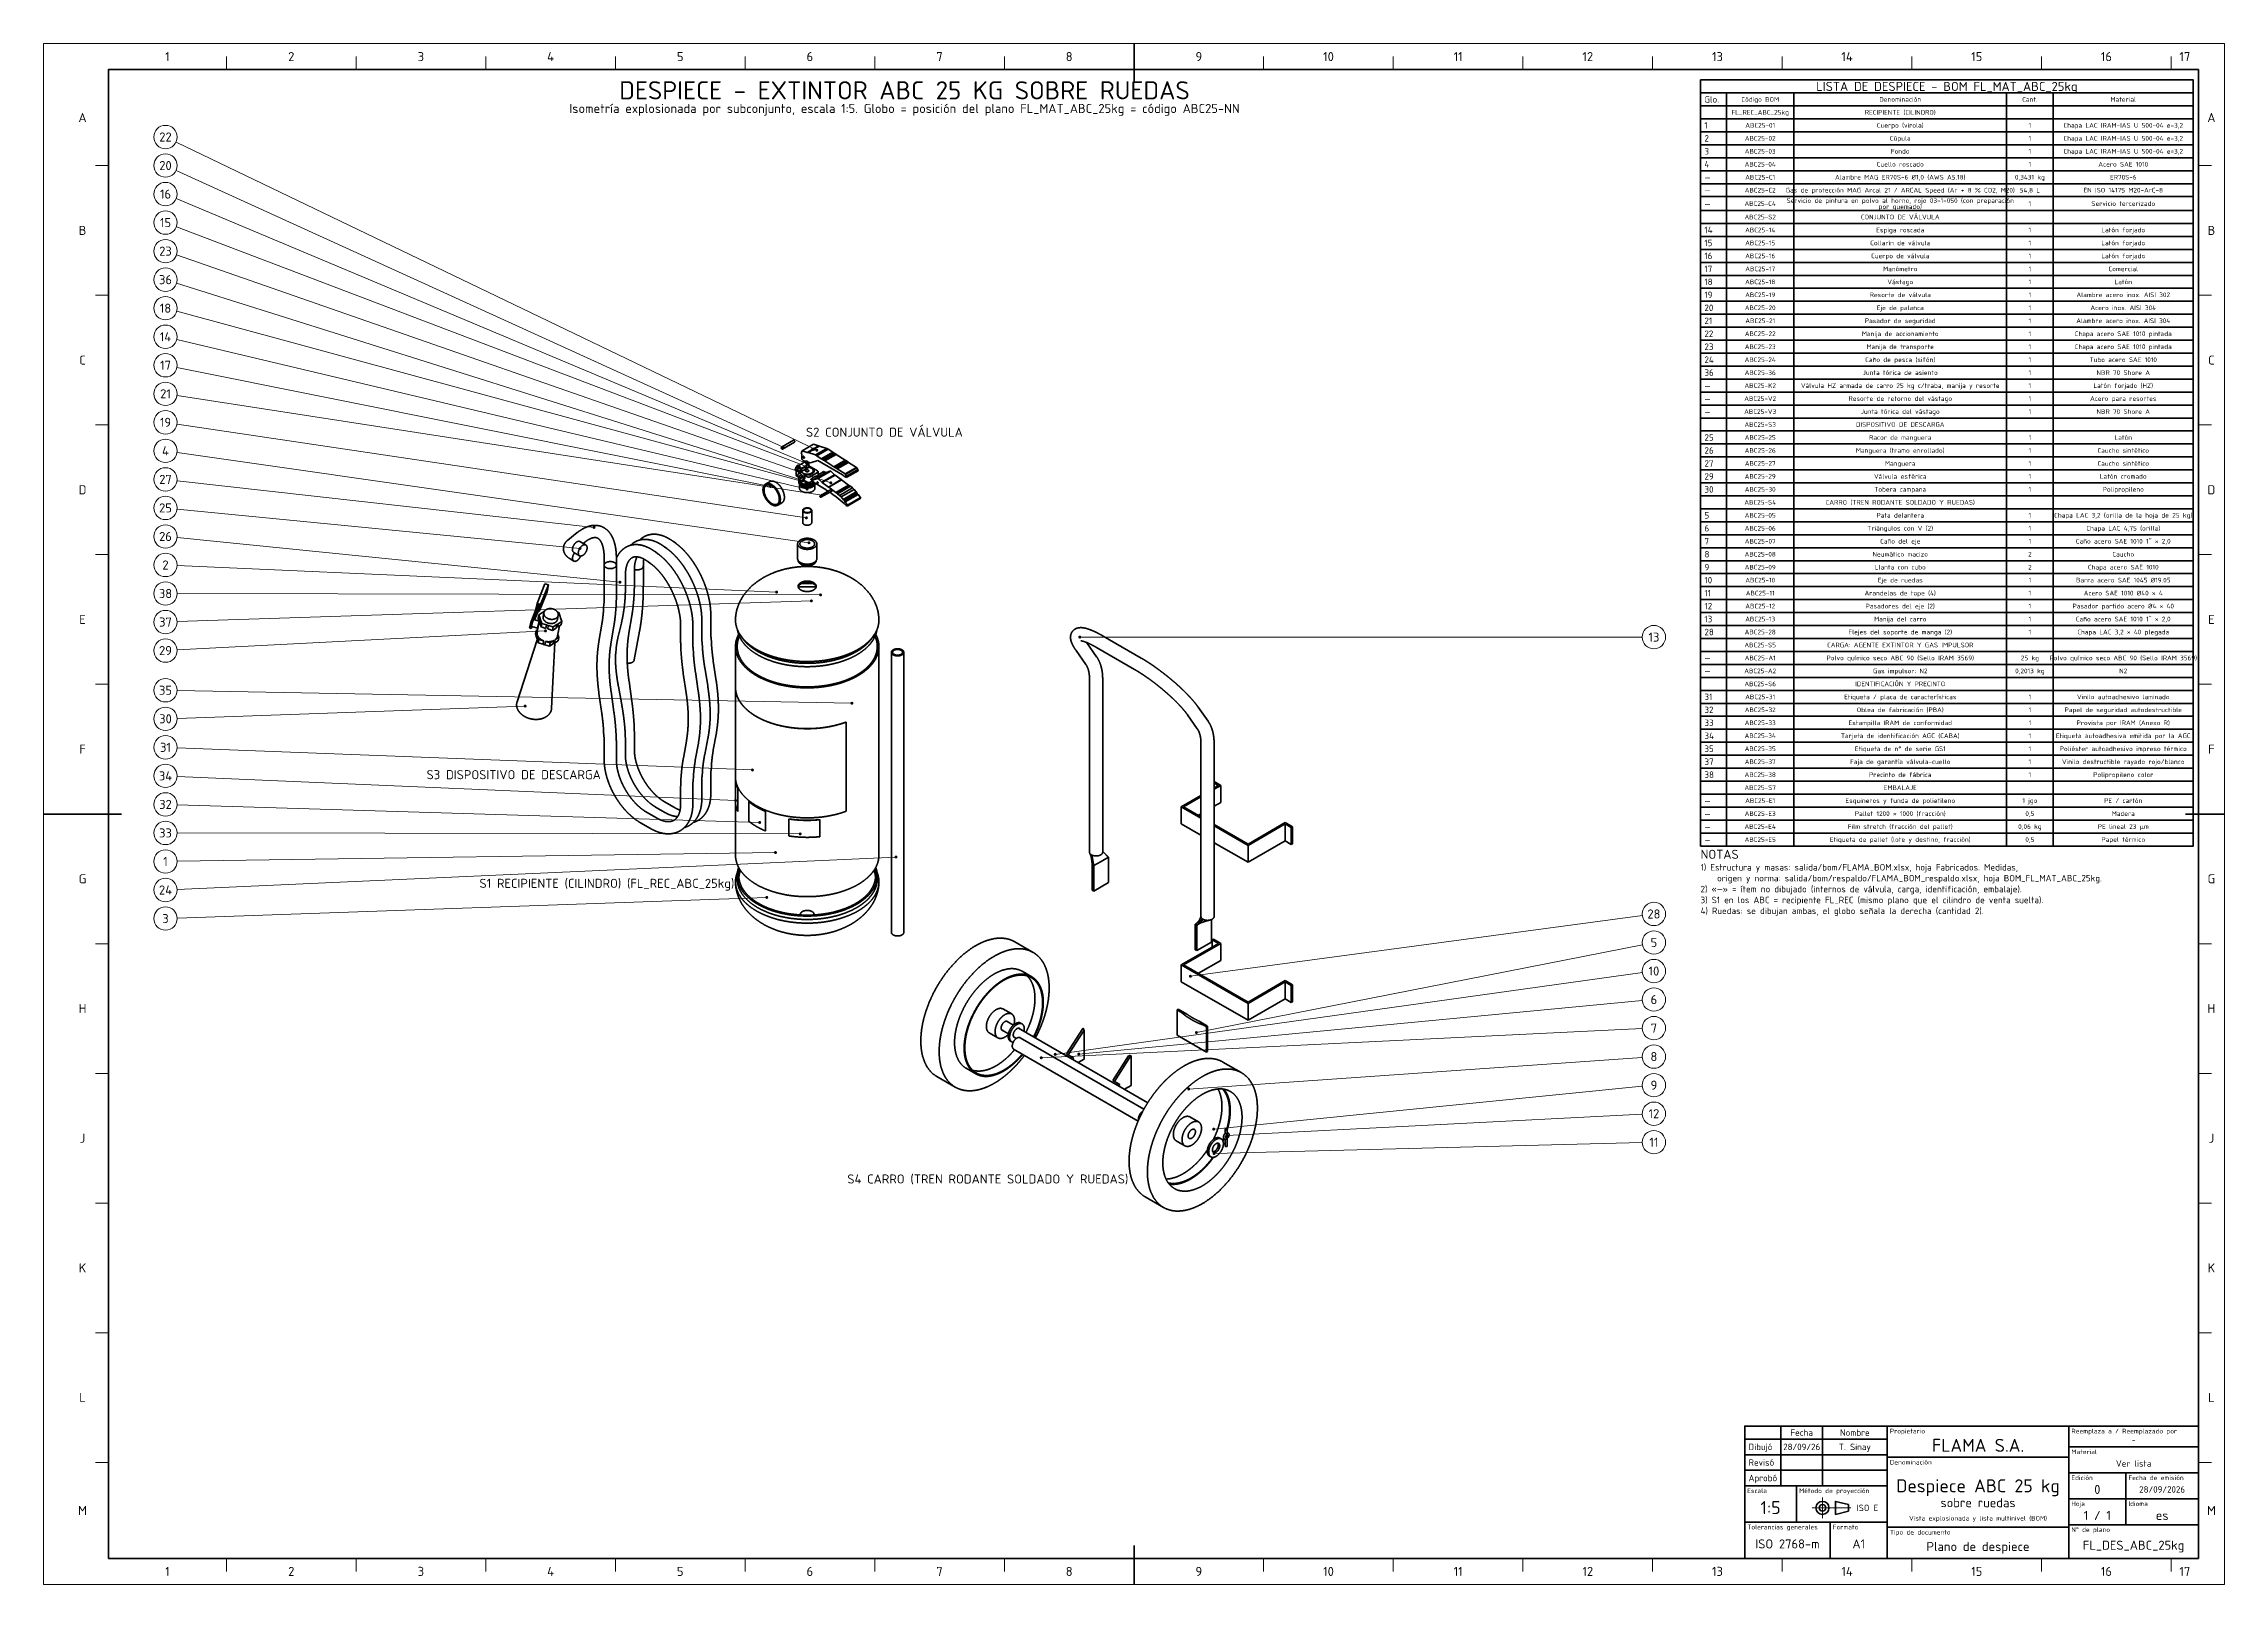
# Model space of a CAD drawing. Header units: millimetres. Extents: x 0 to 841, y 0 to 594.
import ezdxf
from ezdxf.enums import TextEntityAlignment as Align

# ---------------------------------------------------------------- set-up
doc = ezdxf.new("R2010")
doc.units = ezdxf.units.MM
doc.linetypes.add('IRAM-F-TRAZO-PUNTO', pattern=[20, 15, -2, 1, -2])
for name, color, linetype, lineweight in [('01-VISIBLE', 7, 'CONTINUOUS', 70), ('03-EJE', 1, 'IRAM-F-TRAZO-PUNTO', 18), ('06-TEXTO', 7, 'CONTINUOUS', 25), ('07-RECUADRO', 7, 'CONTINUOUS', 70), ('08-FINA', 5, 'CONTINUOUS', 18), ('10-ROTULO', 7, 'CONTINUOUS', 35), ('11-TEXTO-ROTULO', 7, 'CONTINUOUS', 25)]:
    doc.layers.add(name, color=color, linetype=linetype, lineweight=lineweight)
doc.styles.add('ISO3098', font='isocpeur.ttf')

msp = doc.modelspace()

# ---------------------------------------------------------------- hatches: boundary and pattern name
at = {"layer": '08-FINA'}
h = msp.add_hatch(color=7, dxfattribs=at)
h.dxf.hatch_style = 1
edge = h.paths.add_edge_path()
edge.add_arc((285.16, 438.47), 0.6, 0, 360)
h = msp.add_hatch(color=7, dxfattribs=at)
h.dxf.hatch_style = 1
edge = h.paths.add_edge_path()
edge.add_arc((298.18, 437.23), 0.6, 0, 360)
h = msp.add_hatch(color=7, dxfattribs=at)
h.dxf.hatch_style = 1
edge = h.paths.add_edge_path()
edge.add_arc((294.28, 432.14), 0.6, 0, 360)
h = msp.add_hatch(color=7, dxfattribs=at)
h.dxf.hatch_style = 1
edge = h.paths.add_edge_path()
edge.add_arc((296.84, 429.95), 0.6, 0, 360)
h = msp.add_hatch(color=7, dxfattribs=at)
h.dxf.hatch_style = 1
edge = h.paths.add_edge_path()
edge.add_arc((280.27, 423.27), 0.6, 0, 360)
h = msp.add_hatch(color=7, dxfattribs=at)
h.dxf.hatch_style = 1
edge = h.paths.add_edge_path()
edge.add_arc((294.42, 422.27), 0.6, 0, 360)
h = msp.add_hatch(color=7, dxfattribs=at)
h.dxf.hatch_style = 1
edge = h.paths.add_edge_path()
edge.add_arc((294.56, 424.67), 0.6, 0, 360)
h = msp.add_hatch(color=7, dxfattribs=at)
h.dxf.hatch_style = 1
edge = h.paths.add_edge_path()
edge.add_arc((296.91, 424.32), 0.6, 0, 360)
h = msp.add_hatch(color=7, dxfattribs=at)
h.dxf.hatch_style = 1
edge = h.paths.add_edge_path()
edge.add_arc((303.57, 424.7), 0.6, 0, 360)
h = msp.add_hatch(color=7, dxfattribs=at)
h.dxf.hatch_style = 1
edge = h.paths.add_edge_path()
edge.add_arc((300.16, 419.87), 0.6, 0, 360)
h = msp.add_hatch(color=7, dxfattribs=at)
h.dxf.hatch_style = 1
edge = h.paths.add_edge_path()
edge.add_arc((212.26, 407.47), 0.6, 0, 360)
h = msp.add_hatch(color=7, dxfattribs=at)
h.dxf.hatch_style = 1
edge = h.paths.add_edge_path()
edge.add_arc((294.16, 411.17), 0.6, 0, 360)
h = msp.add_hatch(color=7, dxfattribs=at)
h.dxf.hatch_style = 1
edge = h.paths.add_edge_path()
edge.add_arc((206.86, 399.37), 0.6, 0, 360)
h = msp.add_hatch(color=7, dxfattribs=at)
h.dxf.hatch_style = 1
edge = h.paths.add_edge_path()
edge.add_arc((295.16, 401.57), 0.6, 0, 360)
h = msp.add_hatch(color=7, dxfattribs=at)
h.dxf.hatch_style = 1
edge = h.paths.add_edge_path()
edge.add_arc((222.27, 386.37), 0.6, 0, 360)
h = msp.add_hatch(color=7, dxfattribs=at)
h.dxf.hatch_style = 1
edge = h.paths.add_edge_path()
edge.add_arc((282.67, 382.56), 0.6, 0, 360)
h = msp.add_hatch(color=7, dxfattribs=at)
h.dxf.hatch_style = 1
edge = h.paths.add_edge_path()
edge.add_arc((296.07, 379.16), 0.6, 0, 360)
h = msp.add_hatch(color=7, dxfattribs=at)
h.dxf.hatch_style = 1
edge = h.paths.add_edge_path()
edge.add_arc((299.62, 381.47), 0.6, 0, 360)
h = msp.add_hatch(color=7, dxfattribs=at)
h.dxf.hatch_style = 1
edge = h.paths.add_edge_path()
edge.add_arc((193.54, 367.58), 0.6, 0, 360)
h = msp.add_hatch(color=7, dxfattribs=at)
h.dxf.hatch_style = 1
edge = h.paths.add_edge_path()
edge.add_arc((399.6, 365.2), 0.6, 0, 360)
h = msp.add_hatch(color=7, dxfattribs=at)
h.dxf.hatch_style = 1
edge = h.paths.add_edge_path()
edge.add_arc((185.7, 338.61), 0.6, 0, 360)
h = msp.add_hatch(color=7, dxfattribs=at)
h.dxf.hatch_style = 1
edge = h.paths.add_edge_path()
edge.add_arc((311.72, 339.7), 0.6, 0, 360)
h = msp.add_hatch(color=7, dxfattribs=at)
h.dxf.hatch_style = 1
edge = h.paths.add_edge_path()
edge.add_arc((273.36, 313.97), 0.6, 0, 360)
h = msp.add_hatch(color=7, dxfattribs=at)
h.dxf.hatch_style = 1
edge = h.paths.add_edge_path()
edge.add_arc((266.88, 302.23), 0.6, 0, 360)
h = msp.add_hatch(color=7, dxfattribs=at)
h.dxf.hatch_style = 1
edge = h.paths.add_edge_path()
edge.add_arc((276.16, 293.74), 0.6, 0, 360)
h = msp.add_hatch(color=7, dxfattribs=at)
h.dxf.hatch_style = 1
edge = h.paths.add_edge_path()
edge.add_arc((291.76, 289.32), 0.6, 0, 360)
h = msp.add_hatch(color=7, dxfattribs=at)
h.dxf.hatch_style = 1
edge = h.paths.add_edge_path()
edge.add_arc((282.24, 282.13), 0.6, 0, 360)
h = msp.add_hatch(color=7, dxfattribs=at)
h.dxf.hatch_style = 1
edge = h.paths.add_edge_path()
edge.add_arc((328.72, 280.42), 0.6, 0, 360)
h = msp.add_hatch(color=7, dxfattribs=at)
h.dxf.hatch_style = 1
edge = h.paths.add_edge_path()
edge.add_arc((278.88, 264.84), 0.6, 0, 360)
h = msp.add_hatch(color=7, dxfattribs=at)
h.dxf.hatch_style = 1
edge = h.paths.add_edge_path()
edge.add_arc((442.25, 234.44), 0.6, 0, 360)
h = msp.add_hatch(color=7, dxfattribs=at)
h.dxf.hatch_style = 1
edge = h.paths.add_edge_path()
edge.add_arc((444.56, 212.74), 0.6, 0, 360)
h = msp.add_hatch(color=7, dxfattribs=at)
h.dxf.hatch_style = 1
edge = h.paths.add_edge_path()
edge.add_arc((384.73, 203.01), 0.6, 0, 360)
h = msp.add_hatch(color=7, dxfattribs=at)
h.dxf.hatch_style = 1
edge = h.paths.add_edge_path()
edge.add_arc((390.11, 204.33), 0.6, 0, 360)
h = msp.add_hatch(color=7, dxfattribs=at)
h.dxf.hatch_style = 1
edge = h.paths.add_edge_path()
edge.add_arc((399.21, 204.44), 0.6, 0, 360)
h = msp.add_hatch(color=7, dxfattribs=at)
h.dxf.hatch_style = 1
edge = h.paths.add_edge_path()
edge.add_arc((441.62, 190.97), 0.6, 0, 360)
h = msp.add_hatch(color=7, dxfattribs=at)
h.dxf.hatch_style = 1
edge = h.paths.add_edge_path()
edge.add_arc((451.23, 175.5), 0.6, 0, 360)
h = msp.add_hatch(color=7, dxfattribs=at)
h.dxf.hatch_style = 1
edge = h.paths.add_edge_path()
edge.add_arc((456.31, 173.08), 0.6, 0, 360)
h = msp.add_hatch(color=7, dxfattribs=at)
h.dxf.hatch_style = 1
edge = h.paths.add_edge_path()
edge.add_arc((451.36, 166.07), 0.6, 0, 360)

# ---------------------------------------------------------------- linework, layer by layer
at = {"layer": '01-VISIBLE'}
for p, q in [((284.56, 438.37), (289.23, 441.06)), ((284.96, 437.68), (289.63, 440.37)), ((296.93, 439.53), (292.55, 437)), ((296.2, 437.4), (294.49, 436.41)), ((296.26, 437.35), (294.56, 436.37)), ((298.87, 438.94), (296.93, 439.53)), ((298.87, 438.94), (297.15, 437.95)), ((298.94, 438.9), (297.24, 437.91)), ((299.11, 438.86), (297.4, 437.87)), ((299.18, 438.84), (297.46, 437.85)), ((297.65, 435.41), (302.03, 437.94)), ((298.17, 435.11), (302.56, 437.64)), ((298.2, 435.07), (302.58, 437.6)), ((298.94, 438.9), (298.87, 438.94)), ((299.01, 438.8), (298.94, 438.9)), ((299.18, 438.84), (299.11, 438.86)), ((302.03, 437.94), (299.18, 438.84)), ((302.56, 437.64), (302.03, 437.94)), ((302.58, 437.6), (302.56, 437.64)), ((304.31, 436.52), (302.58, 437.6)), ((290.28, 429.13), (290.16, 429.21)), ((290.28, 427.53), (290.28, 429.62)), ((290.52, 429.95), (290.77, 430.09)), ((290.52, 429.3), (291.75, 428.59)), ((290.77, 429.64), (290.77, 430.77)), ((290.77, 429.64), (291.81, 429.04)), ((290.95, 431.18), (294.06, 432.97)), ((292.04, 430.03), (295.15, 431.83)), ((292.04, 428.91), (292.04, 430.03)), ((292.37, 436.68), (292.18, 436.24)), ((292.18, 436.24), (292.42, 435.79)), ((292.21, 429.01), (295.06, 430.65)), ((292.42, 436.93), (292.37, 436.68)), ((292.55, 437), (292.42, 436.93)), ((292.42, 435.79), (292.42, 433.91)), ((292.42, 433.91), (292.55, 433.68)), ((294.49, 436.41), (292.55, 437)), ((292.55, 433.68), (292.95, 433.34)), ((292.95, 433.34), (293.22, 433.19)), ((293.22, 433.19), (293.92, 432.98)), ((294.56, 436.37), (294.49, 436.41)), ((294.63, 436.27), (294.56, 436.37)), ((294.73, 436.32), (294.63, 436.27)), ((296.43, 437.31), (294.73, 436.32)), ((294.8, 436.31), (294.73, 436.32)), ((296.53, 437.31), (294.8, 436.31)), ((297.65, 435.41), (294.8, 436.31)), ((294.89, 432.7), (295.8, 432.44)), ((295.15, 430.7), (295.15, 431.83)), ((295.15, 431.19), (298.44, 429.3)), ((295.8, 432.44), (298.56, 433.31)), ((298.17, 435.11), (297.65, 435.41)), ((298.2, 435.07), (298.17, 435.11)), ((299.92, 433.99), (298.2, 435.07)), ((298.56, 433.31), (308.14, 427.78)), ((298.67, 427.78), (298.67, 428.97)), ((303.32, 429.1), (298.8, 426.49)), ((304.31, 436.52), (299.92, 433.99)), ((299.95, 433.95), (299.92, 433.99)), ((304.33, 436.48), (299.95, 433.95)), ((300.38, 433.7), (299.95, 433.95)), ((304.76, 436.23), (300.38, 433.7)), ((300.4, 433.66), (300.38, 433.7)), ((304.79, 436.19), (300.4, 433.66)), ((300.81, 433.42), (300.4, 433.66)), ((300.76, 428.99), (300.55, 428.86)), ((301.62, 428.71), (300.76, 428.99)), ((305.19, 435.95), (300.81, 433.42)), ((300.83, 433.38), (300.81, 433.42)), ((305.22, 435.91), (300.83, 433.38)), ((301.24, 433.15), (300.83, 433.38)), ((305.62, 435.68), (301.24, 433.15)), ((301.26, 433.1), (301.24, 433.15)), ((305.65, 435.63), (301.26, 433.1)), ((304.74, 430.9), (301.26, 433.1)), ((303.51, 429.25), (301.88, 428.7)), ((301.96, 428.67), (303.3, 429.13)), ((303.32, 429.1), (301.96, 428.67)), ((303.3, 429.13), (303.51, 429.25)), ((303.3, 429.13), (303.32, 429.1)), ((305.04, 427.78), (303.51, 429.25)), ((304.33, 436.48), (304.31, 436.52)), ((304.76, 436.23), (304.33, 436.48)), ((309.12, 433.44), (304.74, 430.9)), ((304.76, 430.86), (304.74, 430.9)), ((304.79, 436.19), (304.76, 436.23)), ((309.14, 433.39), (304.76, 430.86)), ((305.19, 430.61), (304.76, 430.86)), ((305.19, 435.95), (304.79, 436.19)), ((305.22, 435.91), (305.19, 435.95)), ((309.58, 433.15), (305.19, 430.61)), ((305.22, 430.57), (305.19, 430.61)), ((305.62, 435.68), (305.22, 435.91)), ((309.6, 433.1), (305.22, 430.57)), ((305.62, 430.34), (305.22, 430.57)), ((305.65, 435.63), (305.62, 435.68)), ((310.01, 432.87), (305.62, 430.34)), ((305.65, 430.3), (305.62, 430.34)), ((309.12, 433.44), (305.65, 435.63)), ((310.03, 432.83), (305.65, 430.3)), ((306.05, 430.06), (305.65, 430.3)), ((310.44, 432.59), (306.05, 430.06)), ((306.08, 430.02), (306.05, 430.06)), ((310.46, 432.55), (306.08, 430.02)), ((309.12, 428.1), (306.08, 430.02)), ((309.14, 433.39), (309.12, 433.44)), ((313.5, 430.63), (309.12, 428.1)), ((309.58, 433.15), (309.14, 433.39)), ((313.67, 430.45), (309.29, 427.92)), ((309.6, 433.1), (309.58, 433.15)), ((310.01, 432.87), (309.6, 433.1)), ((314.04, 429.81), (309.66, 427.28)), ((314.18, 429.36), (309.8, 426.83)), ((310.03, 432.83), (310.01, 432.87)), ((310.44, 432.59), (310.03, 432.83)), ((310.46, 432.55), (310.44, 432.59)), ((313.5, 430.63), (310.46, 432.55)), ((313.67, 430.45), (313.5, 430.63)), ((314.04, 429.81), (313.67, 430.45)), ((314.18, 429.36), (314.04, 429.81)), ((280.01, 425.12), (278.46, 424.23)), ((290.52, 427.21), (290.99, 426.93)), ((291.89, 428.67), (291.18, 428.26)), ((291.2, 425.03), (291.2, 425.52)), ((291.5, 422.61), (291.5, 424.24)), ((291.89, 428.67), (291.75, 428.59)), ((293.25, 425.99), (292.68, 425.66)), ((292.94, 425.81), (294.48, 424.92)), ((293.39, 427.8), (293.25, 427.72)), ((293.25, 427.72), (294.48, 427.01)), ((293.88, 424.01), (293.88, 425.27)), ((293.88, 423.07), (293.88, 423.17)), ((295.08, 424.01), (295.08, 424.78)), ((295.08, 423.07), (295.08, 423.17)), ((295.61, 427.01), (298.44, 428.64)), ((295.61, 424.92), (296.49, 425.43)), ((296.03, 426.25), (295.81, 426.13)), ((296.67, 425.85), (295.81, 426.13)), ((296.03, 426.25), (296.88, 425.97)), ((296.57, 426.38), (296.23, 426.18)), ((296.27, 425.56), (296.77, 425.27)), ((296.35, 426.44), (296.31, 426.42)), ((296.31, 426.42), (296.39, 426.28)), ((296.35, 426.44), (297.74, 427.24)), ((296.57, 426.38), (296.35, 426.44)), ((296.88, 425.97), (296.67, 425.85)), ((296.93, 425.84), (296.67, 425.85)), ((296.77, 425.27), (296.78, 425.11)), ((296.78, 425.11), (296.91, 424.88)), ((296.88, 425.97), (297.13, 425.96)), ((296.91, 424.88), (301.17, 422.39)), ((301.88, 428.7), (296.93, 425.84)), ((298.56, 426.39), (296.93, 425.84)), ((297.03, 425.97), (301.45, 428.52)), ((297.04, 425.97), (301.46, 428.52)), ((297.05, 425.96), (301.48, 428.52)), ((297.05, 425.97), (301.47, 428.52)), ((297.06, 425.96), (301.48, 428.52)), ((301.65, 428.57), (297.13, 425.96)), ((297.43, 426.06), (301.96, 428.67)), ((297.43, 426.06), (298.77, 426.51)), ((297.46, 422.61), (297.46, 424.24)), ((298.56, 426.39), (298.77, 426.51)), ((300.09, 424.93), (298.56, 426.39)), ((298.65, 427.77), (300.45, 428.81)), ((298.77, 426.51), (298.8, 426.49)), ((299.43, 419.66), (303.81, 422.19)), ((299.75, 419.1), (304.37, 421.77)), ((300.09, 424.93), (305.04, 427.78)), ((300.26, 424.83), (300.09, 424.93)), ((300.26, 424.83), (305.21, 427.69)), ((302.63, 423.05), (300.26, 424.83)), ((300.45, 428.81), (300.55, 428.86)), ((301.45, 428.52), (300.45, 428.81)), ((300.55, 428.86), (301.41, 428.59)), ((301.17, 422.39), (301.2, 422.35)), ((301.2, 422.35), (301.68, 422.08)), ((301.62, 428.71), (301.41, 428.59)), ((301.41, 428.59), (301.65, 428.57)), ((301.46, 428.52), (301.45, 428.52)), ((301.47, 428.52), (301.46, 428.52)), ((301.48, 428.52), (301.47, 428.52)), ((301.65, 428.57), (301.48, 428.52)), ((301.48, 428.52), (301.48, 428.52)), ((301.88, 428.7), (301.62, 428.71)), ((301.68, 422.08), (301.7, 422.03)), ((301.7, 422.03), (302.57, 421.47)), ((307.58, 425.9), (302.63, 423.05)), ((302.8, 422.95), (302.63, 423.05)), ((307.75, 425.81), (302.8, 422.95)), ((305.51, 420.92), (302.8, 422.95)), ((303.17, 421.08), (304.4, 420.2)), ((305.21, 427.69), (305.04, 427.78)), ((307.58, 425.9), (305.21, 427.69)), ((310.46, 423.77), (305.51, 420.92)), ((305.67, 420.82), (305.51, 420.92)), ((310.62, 423.68), (305.67, 420.82)), ((305.87, 420.65), (305.67, 420.82)), ((310.82, 423.51), (305.87, 420.65)), ((306.18, 420.47), (305.87, 420.65)), ((311.13, 423.33), (306.18, 420.47)), ((311.89, 422.69), (306.94, 419.84)), ((307.75, 425.81), (307.58, 425.9)), ((312.54, 422.07), (307.59, 419.22)), ((310.46, 423.77), (307.75, 425.81)), ((308.14, 427.78), (308.18, 427.78)), ((308.18, 427.78), (308.38, 427.61)), ((308.38, 427.61), (308.5, 427.43)), ((313.35, 421.16), (308.4, 418.3)), ((308.5, 427.43), (309.67, 426.76)), ((313.64, 420.8), (308.69, 417.94)), ((313.79, 420.55), (308.84, 417.69)), ((309.29, 427.92), (309.12, 428.1)), ((309.66, 427.28), (309.29, 427.92)), ((309.8, 426.83), (309.66, 427.28)), ((309.67, 426.76), (309.8, 426.83)), ((310.62, 423.68), (310.46, 423.77)), ((310.82, 423.51), (310.62, 423.68)), ((311.13, 423.33), (310.82, 423.51)), ((311.89, 422.69), (311.13, 423.33)), ((312.54, 422.07), (311.89, 422.69)), ((313.35, 421.16), (312.54, 422.07)), ((313.64, 420.8), (313.35, 421.16)), ((313.79, 420.55), (313.64, 420.8)), ((314.07, 420.16), (313.79, 420.55)), ((284.71, 416.98), (283.16, 416.09)), ((292.75, 409.33), (292.75, 414.04)), ((296.21, 409.33), (296.21, 414.04)), ((304.4, 420.2), (305.63, 419.27)), ((305.63, 419.27), (307.18, 418.01)), ((306.94, 419.84), (306.18, 420.47)), ((307.59, 419.22), (306.94, 419.84)), ((307.18, 418.01), (308.72, 416.68)), ((308.4, 418.3), (307.59, 419.22)), ((308.69, 417.94), (308.4, 418.3)), ((308.84, 417.69), (308.69, 417.94)), ((308.72, 416.68), (309.55, 415.9)), ((309.12, 417.31), (308.84, 417.69)), ((314.07, 420.16), (309.12, 417.31)), ((310.03, 416.12), (309.12, 417.31)), ((309.55, 415.9), (309.7, 415.81)), ((309.7, 415.81), (310.01, 415.77)), ((310.01, 415.77), (310.19, 415.85)), ((314.98, 418.98), (310.03, 416.12)), ((310.19, 415.85), (310.03, 416.12)), ((315.14, 418.71), (310.19, 415.85)), ((314.98, 418.98), (314.07, 420.16)), ((315.14, 418.71), (314.98, 418.98)), ((202.15, 402.6), (205.82, 405.5)), ((204.47, 394.52), (203.09, 395.32)), ((206.7, 396.56), (204.44, 397.87)), ((209.1, 400.72), (206.84, 402.02)), ((208.09, 401.3), (208.74, 401.82)), ((216.18, 395.7), (216.18, 392.95)), ((220.88, 395.7), (220.88, 392.95)), ((236.87, 397.35), (235.92, 398.04)), ((240.33, 399.35), (239.38, 400.05)), ((243.8, 401.35), (242.85, 402.05)), ((290.78, 395.44), (290.78, 401.16)), ((298.18, 395.44), (298.18, 401.16)), ((216.18, 392.95), (216.18, 380.78)), ((220.88, 392.95), (220.88, 380.78)), ((224.35, 388.8), (224.35, 383.31)), ((227.81, 390.8), (227.81, 384.78)), ((231.28, 392.8), (231.28, 392.47)), ((231.28, 392.47), (231.28, 384.96)), ((234.1, 393.55), (233.14, 394.25)), ((190.28, 378.13), (193.34, 385.73)), ((191.12, 375.07), (194.18, 382.67)), ((191.61, 377.73), (194.67, 385.32)), ((193.34, 385.73), (194.67, 385.32)), ((194.18, 382.67), (194.67, 385.32)), ((224.16, 379.16), (224.14, 378.91)), ((227.71, 381.69), (227.59, 379.87)), ((187.44, 368.72), (187.83, 370.84)), ((187.83, 370.84), (190.61, 377.75)), ((187.83, 370.84), (188.4, 370.67)), ((188.01, 368.54), (188.4, 370.67)), ((188.4, 370.67), (191.18, 377.58)), ((191.12, 371.35), (189.03, 371.98)), ((189.35, 371.88), (190.79, 375.45)), ((189.87, 375.91), (190.28, 378.13)), ((190.28, 378.13), (191.61, 377.73)), ((190.35, 367.14), (191.13, 371.4)), ((191.18, 377.58), (190.61, 377.75)), ((190.69, 375.2), (191.12, 375.07)), ((190.78, 372.52), (191.02, 373.84)), ((190.78, 372.52), (191.23, 371.08)), ((190.79, 375.45), (191.18, 377.58)), ((192.41, 374.72), (191.02, 373.84)), ((191.02, 373.84), (191.48, 372.4)), ((191.12, 375.07), (191.61, 377.73)), ((191.23, 371.08), (191.48, 372.4)), ((191.4, 370.54), (191.65, 371.87)), ((191.4, 370.54), (191.86, 369.1)), ((191.65, 371.87), (192.11, 370.43)), ((191.86, 369.1), (192.11, 370.43)), ((192.11, 370.43), (193.95, 369.88)), ((192.65, 373.03), (192.94, 374.62)), ((193.19, 375.22), (192.93, 375.05)), ((198.15, 369), (198.4, 370.32)), ((198.16, 372.02), (198.45, 373.61)), ((198.7, 374.62), (198.23, 374.76)), ((198.4, 370.32), (199.79, 371.21)), ((199.16, 373.18), (198.7, 374.62)), ((199.79, 371.21), (199.33, 372.64)), ((199.54, 369.88), (199.79, 371.21)), ((215.28, 370.21), (214.14, 363.44)), ((216.09, 378), (215.97, 376.18)), ((220.78, 377.69), (220.66, 375.87)), ((222.81, 370.55), (221.47, 364.89)), ((226.85, 373.43), (225.71, 366.66)), ((253.83, 365.98), (253.83, 371.77)), ((257.3, 367.83), (257.3, 373.77)), ((190.37, 364.14), (182.59, 340.25)), ((187.44, 368.72), (188.01, 368.54)), ((188.01, 368.54), (188.31, 369.27)), ((190.51, 368.61), (188.22, 369.3)), ((189.65, 366.41), (189.9, 367.74)), ((189.65, 366.41), (190.11, 364.97)), ((190.53, 368.14), (189.9, 367.74)), ((189.9, 367.74), (190.36, 366.3)), ((190.11, 364.97), (190.36, 366.3)), ((190.28, 364.44), (190.53, 365.76)), ((190.28, 364.44), (190.74, 363)), ((190.53, 365.76), (190.98, 364.32)), ((190.74, 363), (190.98, 364.32)), ((190.74, 363), (192.59, 362.44)), ((190.98, 364.32), (192.83, 363.77)), ((191.86, 369.1), (193.71, 368.55)), ((192.59, 362.44), (192.83, 363.77)), ((193.27, 362.23), (193.52, 363.56)), ((193.27, 362.23), (195.12, 361.68)), ((193.52, 363.56), (195.36, 363.01)), ((193.71, 368.55), (193.95, 369.88)), ((194.4, 368.34), (194.64, 369.67)), ((194.4, 368.34), (196.24, 367.79)), ((194.64, 369.67), (196.49, 369.11)), ((195.12, 361.68), (195.36, 363.01)), ((195.12, 361.68), (196.51, 362.56)), ((195.36, 363.01), (196.76, 363.89)), ((197.12, 362.95), (195.9, 337.8)), ((196.24, 367.79), (196.49, 369.11)), ((196.24, 367.79), (197.63, 368.67)), ((196.49, 369.11), (197.88, 370)), ((196.51, 362.56), (196.76, 363.89)), ((197.03, 362.89), (197.27, 364.22)), ((197.03, 362.89), (198.42, 363.77)), ((197.27, 364.22), (198.66, 365.1)), ((197.63, 368.67), (197.88, 370)), ((198.15, 369), (199.54, 369.88)), ((198.22, 365.69), (198.91, 369.48)), ((198.66, 365.1), (198.31, 366.21)), ((198.42, 363.77), (198.66, 365.1)), ((219.92, 369.43), (218.78, 362.66)), ((225.14, 361.77), (225.12, 361.46)), ((229.84, 367.55), (227.8, 356.49)), ((245.67, 363.83), (245.67, 369.77)), ((250.37, 363.83), (250.37, 369.77)), ((254.04, 361.39), (253.95, 362.64)), ((257.51, 363.06), (257.4, 364.79)), ((269.21, 365.18), (268.61, 366.09)), ((319.74, 365.18), (320.34, 366.09)), ((406.07, 357.62), (402.3, 362.98)), ((408.57, 365.61), (423.26, 357.13)), ((213.52, 358.08), (213.5, 357.77)), ((218.21, 357.77), (218.19, 357.46)), ((220.74, 360.27), (220.67, 359.5)), ((220.67, 353.56), (220.67, 353.56)), ((225.12, 354.47), (225.12, 354.47)), ((245.89, 358.76), (245.78, 360.49)), ((250.58, 359.06), (250.47, 360.79)), ((256.09, 346.4), (254.95, 353.51)), ((259.38, 348.34), (258.27, 355.87)), ((266.83, 345.87), (266.83, 361.6)), ((322.13, 281.09), (322.13, 361.6)), ((326.93, 251.37), (326.93, 359.33)), ((331.73, 251.37), (331.73, 359.33)), ((401.91, 354.7), (398.15, 360.05)), ((406.03, 361.21), (420.72, 352.73)), ((213.5, 350.19), (213.5, 350.18)), ((218.19, 350.47), (218.19, 350.47)), ((221.66, 346.21), (222.83, 339.89)), ((225.76, 348.18), (226.86, 340.43)), ((247.81, 343.65), (246.69, 351.19)), ((252.45, 344.34), (251.34, 351.87)), ((266.77, 311.51), (266.77, 345.87)), ((403.34, 282.28), (403.34, 349.09)), ((408.42, 282.28), (408.42, 349.09)), ((214.18, 343.52), (215.27, 335.77)), ((218.83, 344.18), (219.93, 336.43)), ((248.49, 337.19), (248.49, 337.19)), ((253.18, 337.49), (253.18, 337.49)), ((256.93, 339.2), (256.93, 339.2)), ((260.11, 341.49), (260.11, 341.49)), ((445.28, 338.16), (449.04, 332.81)), ((215.97, 328.93), (216.09, 326.96)), ((220.66, 329.22), (220.78, 327.25)), ((224.14, 330.15), (224.16, 329.86)), ((227.59, 333.22), (227.71, 331.25)), ((227.81, 328.07), (227.81, 321.89)), ((248.47, 329.98), (248.5, 330.37)), ((253.16, 329.66), (253.18, 330.04)), ((256.89, 331.48), (256.93, 332.01)), ((258.26, 321.7), (259.44, 328.31)), ((260.09, 333.66), (260.11, 334.04)), ((309.42, 332.44), (309.45, 332.41)), ((309.45, 298.05), (309.45, 332.41)), ((441.12, 335.24), (444.89, 329.89)), ((216.18, 324.06), (216.18, 317.89)), ((220.88, 324.06), (220.88, 317.89)), ((224.35, 325.54), (224.35, 319.89)), ((246.71, 318.52), (247.88, 325.13)), ((251.33, 317.7), (252.51, 324.3)), ((254.94, 319.88), (256.17, 326.15)), ((446.32, 324.28), (446.32, 257.47)), ((451.4, 324.28), (451.4, 257.47)), ((245.78, 310.2), (245.89, 311.8)), ((250.47, 309.88), (250.58, 311.48)), ((253.95, 312), (254.04, 313.15)), ((257.4, 313.88), (257.51, 315.48)), ((245.67, 300.86), (245.67, 306.97)), ((250.37, 300.86), (250.37, 306.97)), ((253.83, 302.86), (253.83, 308.82)), ((257.3, 304.86), (257.3, 310.97)), ((266.77, 302.04), (266.77, 311.02)), ((267.73, 306.97), (267.67, 306.96)), ((267.67, 297.98), (267.67, 306.96)), ((267.73, 297.99), (267.73, 306.97)), ((438.75, 299.77), (446.32, 304.14)), ((439.65, 299.77), (446.32, 303.62)), ((453.93, 308.01), (451.4, 309.48)), ((451.4, 308.95), (453.03, 308.01)), ((451.4, 307.07), (453.03, 308.01)), ((451.4, 306.55), (453.93, 308.01)), ((453.93, 301.48), (453.93, 308.01)), ((232.54, 297.69), (236.36, 295.49)), ((236, 299.69), (239.82, 297.49)), ((239.47, 301.69), (243.29, 299.49)), ((266.83, 281.09), (266.83, 300.99)), ((267.73, 297.99), (267.67, 297.98)), ((271.96, 301.76), (271.91, 301.74)), ((271.91, 294.23), (271.91, 301.74)), ((278.43, 298.02), (278.4, 297.99)), ((278.4, 290.48), (278.4, 297.99)), ((278.43, 290.51), (278.43, 298.02)), ((287.46, 295.09), (287.44, 295.06)), ((287.44, 288.52), (287.44, 295.06)), ((299.35, 294.82), (299.36, 294.78)), ((299.36, 288.25), (299.36, 294.78)), ((438.75, 293.23), (438.75, 299.77)), ((446.32, 295.39), (438.75, 299.77)), ((439.65, 299.77), (446.32, 295.91)), ((446.32, 297.08), (445.31, 296.5)), ((453.93, 301.48), (451.4, 300.02)), ((230.19, 293.62), (234.01, 291.42)), ((278.43, 290.51), (278.4, 290.48)), ((438.75, 293.23), (446.32, 288.86)), ((451.4, 292.98), (464.48, 285.43)), ((464.48, 284.91), (451.4, 292.46)), ((478.77, 293.67), (464.48, 285.43)), ((464.48, 284.91), (478.77, 293.15)), ((478.77, 286.62), (464.48, 278.37)), ((481.6, 292.04), (478.77, 293.67)), ((478.77, 293.15), (481.14, 291.78)), ((478.77, 286.62), (478.77, 293.15)), ((478.77, 286.62), (481.14, 285.25)), ((481.14, 291.78), (481.6, 292.04)), ((481.14, 285.25), (481.14, 291.78)), ((481.6, 285.51), (481.6, 292.04)), ((404.96, 277.1), (407.79, 278.73)), ((407.79, 278.73), (410.62, 280.36)), ((410.62, 270.57), (410.62, 280.36)), ((451.4, 285.93), (464.48, 278.37)), ((464.48, 278.37), (464.48, 284.91)), ((481.14, 285.25), (481.6, 285.51)), ((267.47, 271.93), (267.47, 273.24)), ((321.49, 271.93), (321.49, 273.24)), ((404.4, 277.42), (404.96, 277.1)), ((404.4, 267.63), (404.4, 277.42)), ((404.96, 267.3), (404.96, 277.1)), ((404.96, 267.3), (410.62, 270.57)), ((404.4, 267.63), (404.96, 267.3)), ((444.12, 254.49), (444.69, 254.16)), ((444.12, 244.69), (444.12, 254.49)), ((444.69, 254.16), (445.36, 254.55)), ((444.69, 244.36), (444.69, 254.16)), ((450.34, 247.63), (450.34, 256.28)), ((381.57, 243.65), (374.5, 247.74)), ((438.75, 238.85), (453.03, 247.1)), ((439.65, 238.85), (453.93, 247.1)), ((444.12, 244.69), (444.69, 244.36)), ((444.69, 244.36), (450.34, 247.63)), ((450.65, 248.47), (451.11, 248.73)), ((450.65, 248.47), (453.03, 247.1)), ((450.65, 245.73), (450.65, 248.47)), ((453.93, 247.1), (451.11, 248.73)), ((453.93, 240.57), (453.93, 247.1)), ((381.06, 234.25), (377.37, 236.38)), ((438.75, 232.32), (438.75, 238.85)), ((464.48, 223.99), (438.75, 238.85)), ((439.65, 238.85), (464.48, 224.52)), ((453.93, 240.57), (445.31, 235.59)), ((438.75, 232.32), (464.48, 217.46)), ((478.77, 232.76), (464.48, 224.52)), ((464.48, 223.99), (478.77, 232.24)), ((481.6, 231.13), (478.77, 232.76)), ((478.77, 232.24), (481.14, 230.87)), ((478.77, 225.71), (478.77, 232.24)), ((481.14, 230.87), (481.6, 231.13)), ((481.14, 224.34), (481.14, 230.87)), ((481.6, 224.6), (481.6, 231.13)), ((373.33, 219.9), (369.97, 221.84)), ((437.13, 221.5), (437.58, 221.76)), ((437.13, 211.7), (437.13, 221.5)), ((437.13, 221.5), (438.36, 220.79)), ((437.58, 221.76), (440.91, 219.84)), ((478.77, 225.71), (464.48, 217.46)), ((464.48, 217.46), (464.48, 223.99)), ((478.77, 225.71), (481.14, 224.34)), ((481.14, 224.34), (481.6, 224.6)), ((368.03, 210.71), (364.67, 212.65)), ((369.41, 213.83), (372.07, 212.3)), ((371.32, 217.13), (373.98, 215.6)), ((374.09, 211.14), (375.18, 210.51)), ((375.99, 214.44), (425.8, 185.68)), ((376.62, 210.74), (424.33, 183.19)), ((376.79, 216.4), (377.35, 216.07)), ((400.72, 214.35), (394.46, 204.51)), ((401.23, 213.7), (395.13, 204.12)), ((400.9, 214.45), (400.72, 214.35)), ((400.72, 214.35), (401.06, 214.16)), ((401.23, 202.43), (401.23, 213.7)), ((437.13, 211.7), (448.44, 205.17)), ((445.57, 217.15), (448.9, 215.23)), ((447.21, 215.68), (448.44, 214.97)), ((448.44, 214.97), (448.9, 215.23)), ((448.44, 205.17), (448.44, 214.97)), ((448.9, 205.43), (448.9, 215.23)), ((372.79, 209.47), (373.35, 209.14)), ((374.08, 206.34), (422.1, 178.62)), ((394.46, 204.51), (395.13, 204.12)), ((395.13, 204.12), (397.16, 202.95)), ((396.49, 203.33), (396.17, 202.78)), ((397.16, 202.95), (396.84, 202.4)), ((399, 201.15), (401.23, 202.43)), ((418.37, 203.8), (412.28, 194.22)), ((419.21, 203.67), (412.95, 193.83)), ((418.88, 203.87), (419.21, 203.67)), ((419.39, 203.78), (419.21, 203.67)), ((419.39, 192.35), (419.39, 203.78)), ((448.44, 205.17), (448.9, 205.43)), ((351.57, 191.69), (344.5, 195.77)), ((359.46, 196.84), (355.77, 198.97)), ((412.28, 194.22), (412.95, 193.83)), ((412.95, 193.83), (414.98, 192.66)), ((454.82, 201.37), (461.89, 197.28)), ((414.31, 193.05), (413.99, 192.5)), ((414.98, 192.66), (414.66, 192.11)), ((416.82, 190.86), (419.39, 192.35)), ((442.07, 180.21), (445.43, 178.27)), ((436.77, 171.02), (440.13, 169.08)), ((453.58, 172.06), (454.14, 171.73)), ((455.69, 173.9), (455.69, 175.53)), ((455.69, 169), (455.69, 171.65)), ((456.49, 173.9), (456.49, 175.53)), ((456.49, 172.41), (456.49, 173.42)), ((456.49, 169), (456.49, 171.93)), ((449.58, 165.13), (450.14, 164.8)), ((424.82, 149.41), (431.89, 145.32))]:
    msp.add_line(p, q, dxfattribs=at)
for points in [[(284.96, 437.68), (284.88, 437.66), (284.8, 437.68), (284.72, 437.72), (284.66, 437.77), (284.61, 437.84), (284.56, 437.91), (284.52, 437.98), (284.49, 438.06), (284.48, 438.14), (284.48, 438.23), (284.5, 438.31), (284.56, 438.37)], [(284.56, 438.37), (284.59, 438.38), (284.63, 438.39), (284.66, 438.39), (284.7, 438.38), (284.73, 438.37), (284.76, 438.35)], [(284.76, 438.35), (284.83, 438.3), (284.89, 438.23), (284.95, 438.16), (284.99, 438.08), (285.02, 438), (285.04, 437.92), (285.04, 437.83), (285.02, 437.74), (284.96, 437.68)], [(289.23, 441.06), (289.26, 441.08), (289.29, 441.08), (289.33, 441.08), (289.36, 441.07), (289.4, 441.06), (289.43, 441.04)], [(289.43, 441.04), (289.5, 440.99), (289.56, 440.93), (289.61, 440.86), (289.65, 440.78), (289.69, 440.7), (289.71, 440.61), (289.71, 440.52), (289.69, 440.44), (289.63, 440.37)], [(296.12, 437.53), (296.15, 437.62), (296.2, 437.68), (296.26, 437.74), (296.33, 437.78), (296.41, 437.82), (296.49, 437.85), (296.57, 437.88), (296.65, 437.91), (296.73, 437.92), (296.81, 437.94), (296.9, 437.95), (296.98, 437.95), (297.07, 437.95), (297.15, 437.95)], [(296.2, 437.4), (296.18, 437.42), (296.16, 437.44), (296.15, 437.46), (296.13, 437.48), (296.13, 437.51), (296.12, 437.53)], [(296.2, 437.4), (296.21, 437.39), (296.22, 437.38), (296.23, 437.37), (296.24, 437.37), (296.25, 437.36), (296.26, 437.35)], [(296.33, 437.25), (296.32, 437.27), (296.3, 437.28), (296.29, 437.3), (296.28, 437.32), (296.27, 437.33), (296.26, 437.35)], [(297.32, 437.47), (297.24, 437.44), (297.17, 437.4), (297.09, 437.38), (297.01, 437.35), (296.93, 437.34), (296.85, 437.32), (296.77, 437.31), (296.69, 437.31), (296.61, 437.3), (296.53, 437.31)], [(297.24, 437.91), (297.23, 437.92), (297.21, 437.93), (297.2, 437.93), (297.18, 437.94), (297.17, 437.94), (297.15, 437.95)], [(297.24, 437.91), (297.25, 437.9), (297.27, 437.88), (297.28, 437.87), (297.29, 437.85), (297.31, 437.84), (297.32, 437.82)], [(297.32, 437.82), (297.33, 437.83), (297.35, 437.84), (297.36, 437.85), (297.38, 437.85), (297.39, 437.86), (297.4, 437.87)], [(297.52, 437.72), (297.51, 437.67), (297.49, 437.62), (297.45, 437.57), (297.41, 437.54), (297.36, 437.5), (297.32, 437.47)], [(297.4, 437.87), (297.41, 437.87), (297.42, 437.86), (297.43, 437.86), (297.44, 437.85), (297.45, 437.85), (297.46, 437.85)], [(297.46, 437.85), (297.47, 437.83), (297.49, 437.81), (297.5, 437.79), (297.51, 437.77), (297.52, 437.75), (297.52, 437.72)], [(290.16, 429.21), (290.09, 429.25), (290.04, 429.31), (289.99, 429.38), (289.95, 429.45), (289.93, 429.52), (289.91, 429.6), (289.89, 429.68), (289.89, 429.76), (289.89, 429.84), (289.89, 429.92), (289.9, 430), (289.91, 430.08), (289.93, 430.16), (289.95, 430.24), (289.98, 430.32), (290, 430.39), (290.03, 430.47), (290.07, 430.54), (290.1, 430.61), (290.14, 430.68), (290.18, 430.75), (290.22, 430.82), (290.27, 430.89), (290.31, 430.95), (290.36, 431.02), (290.42, 431.08), (290.47, 431.14), (290.53, 431.19), (290.59, 431.25), (290.65, 431.3), (290.72, 431.35), (290.78, 431.39), (290.85, 431.43), (290.92, 431.47), (291, 431.5), (291.08, 431.52), (291.16, 431.53), (291.24, 431.54), (291.32, 431.53), (291.4, 431.51), (291.47, 431.48)], [(290.52, 429.95), (290.46, 429.91), (290.4, 429.87), (290.36, 429.82), (290.32, 429.76), (290.29, 429.69), (290.28, 429.62)], [(290.28, 429.62), (290.29, 429.55), (290.32, 429.49), (290.36, 429.43), (290.4, 429.38), (290.46, 429.33), (290.52, 429.3)], [(290.95, 431.18), (290.89, 431.13), (290.84, 431.07), (290.81, 431), (290.78, 430.92), (290.77, 430.84), (290.77, 430.77)], [(292.04, 430.03), (292.04, 430.11), (292.03, 430.19), (292.01, 430.27), (291.99, 430.35), (291.96, 430.43), (291.93, 430.51), (291.9, 430.58), (291.86, 430.65), (291.82, 430.72), (291.77, 430.79), (291.72, 430.85), (291.67, 430.92), (291.61, 430.97), (291.55, 431.03), (291.49, 431.08), (291.42, 431.13), (291.35, 431.16), (291.27, 431.19), (291.19, 431.21), (291.11, 431.22), (291.03, 431.21), (290.95, 431.18)], [(291.61, 430.03), (291.54, 430.02), (291.46, 430.03), (291.38, 430.07), (291.32, 430.12), (291.26, 430.18), (291.21, 430.24), (291.17, 430.31), (291.14, 430.39), (291.12, 430.47), (291.11, 430.55), (291.11, 430.63), (291.14, 430.7), (291.19, 430.76)], [(291.19, 430.76), (291.23, 430.78), (291.26, 430.78), (291.3, 430.78), (291.34, 430.77), (291.37, 430.76), (291.4, 430.74)], [(291.4, 430.74), (291.47, 430.69), (291.53, 430.63), (291.58, 430.57), (291.63, 430.5), (291.66, 430.42), (291.69, 430.34), (291.7, 430.26), (291.7, 430.17), (291.67, 430.09), (291.61, 430.03)], [(291.76, 429.34), (291.76, 429.26), (291.77, 429.17), (291.79, 429.09), (291.82, 429.01), (291.85, 428.93), (291.89, 428.85), (291.94, 428.78), (291.99, 428.71)], [(296.81, 429.34), (296.81, 429.43), (296.8, 429.51), (296.78, 429.58), (296.75, 429.66), (296.72, 429.73), (296.68, 429.8), (296.63, 429.87), (296.58, 429.93), (296.53, 429.99), (296.47, 430.05), (296.41, 430.1), (296.35, 430.15), (296.28, 430.2), (296.21, 430.25), (296.15, 430.29), (296.07, 430.33), (296, 430.37), (295.93, 430.4), (295.86, 430.43), (295.78, 430.46), (295.71, 430.49), (295.63, 430.52), (295.55, 430.54), (295.47, 430.56), (295.4, 430.59), (295.32, 430.6), (295.24, 430.62), (295.16, 430.64), (295.08, 430.65), (295, 430.66), (294.92, 430.67), (294.84, 430.68), (294.76, 430.68), (294.68, 430.69), (294.6, 430.69), (294.52, 430.69), (294.44, 430.69), (294.36, 430.69), (294.27, 430.69), (294.19, 430.68), (294.11, 430.68), (294.03, 430.67), (293.95, 430.66), (293.87, 430.65), (293.79, 430.64), (293.71, 430.62), (293.63, 430.6), (293.56, 430.59), (293.48, 430.56), (293.4, 430.54), (293.32, 430.52), (293.25, 430.49), (293.17, 430.46), (293.1, 430.43), (293.02, 430.4), (292.95, 430.37), (292.88, 430.33), (292.81, 430.29), (292.74, 430.25), (292.67, 430.2), (292.61, 430.15), (292.54, 430.1), (292.48, 430.05), (292.43, 429.99), (292.37, 429.93), (292.32, 429.87), (292.28, 429.8), (292.24, 429.73), (292.2, 429.66), (292.18, 429.58), (292.16, 429.51), (292.14, 429.43), (292.14, 429.34)], [(292.14, 429.34), (292.14, 429.26), (292.16, 429.18), (292.18, 429.1), (292.21, 429.03), (292.24, 428.95), (292.28, 428.88), (292.33, 428.81), (292.38, 428.75), (292.43, 428.69)], [(293.31, 434.19), (293.23, 434.17), (293.15, 434.19), (293.08, 434.23), (293.01, 434.28), (292.96, 434.35), (292.91, 434.42), (292.88, 434.49), (292.85, 434.57), (292.83, 434.65), (292.83, 434.74), (292.86, 434.82), (292.91, 434.88)], [(292.91, 434.88), (292.95, 434.89), (292.98, 434.9), (293.01, 434.9), (293.05, 434.89), (293.08, 434.88), (293.11, 434.86)], [(293.11, 434.86), (293.18, 434.81), (293.25, 434.74), (293.3, 434.67), (293.34, 434.59), (293.37, 434.51), (293.39, 434.42), (293.39, 434.34), (293.37, 434.25), (293.31, 434.19)], [(295.12, 429.3), (295.1, 429.37), (295.06, 429.44), (295.01, 429.5), (294.94, 429.55), (294.87, 429.59), (294.79, 429.62), (294.72, 429.64), (294.64, 429.65), (294.56, 429.66), (294.48, 429.66), (294.4, 429.66), (294.32, 429.65), (294.24, 429.64), (294.16, 429.62), (294.08, 429.59), (294.01, 429.55), (293.95, 429.5), (293.89, 429.44), (293.85, 429.37), (293.84, 429.3)], [(293.84, 429.3), (293.85, 429.21), (293.9, 429.14), (293.96, 429.08), (294.03, 429.03), (294.1, 429), (294.18, 428.97), (294.27, 428.95), (294.35, 428.93), (294.44, 428.93), (294.52, 428.93), (294.61, 428.93), (294.69, 428.95), (294.77, 428.97), (294.85, 429), (294.93, 429.03)], [(294.89, 432.7), (294.83, 432.76), (294.76, 432.81), (294.69, 432.85), (294.62, 432.9), (294.55, 432.93), (294.48, 432.97), (294.4, 432.99), (294.32, 433.02), (294.24, 433.03), (294.16, 433.04), (294.08, 433.03), (294, 433.01), (293.92, 432.98)], [(294.06, 432.97), (294.14, 433.01), (294.22, 433.02), (294.3, 433.01), (294.38, 432.99), (294.46, 432.96), (294.53, 432.92), (294.6, 432.88), (294.66, 432.83), (294.72, 432.77), (294.78, 432.71), (294.83, 432.65), (294.88, 432.58), (294.93, 432.52), (294.97, 432.45), (295.01, 432.38), (295.04, 432.3), (295.07, 432.23), (295.1, 432.15), (295.12, 432.07), (295.14, 431.99), (295.15, 431.91), (295.15, 431.83)], [(294.93, 429.03), (294.98, 429.06), (295.02, 429.1), (295.06, 429.14), (295.09, 429.19), (295.11, 429.24), (295.12, 429.3)], [(297.2, 429.34), (297.19, 429.43), (297.18, 429.51), (297.16, 429.58), (297.14, 429.66), (297.11, 429.74), (297.07, 429.81), (297.03, 429.88), (296.99, 429.95), (296.94, 430.01), (296.89, 430.07), (296.83, 430.13), (296.77, 430.19), (296.71, 430.24), (296.65, 430.29), (296.58, 430.34), (296.52, 430.38), (296.45, 430.43), (296.38, 430.47), (296.31, 430.51), (296.23, 430.54), (296.16, 430.58), (296.09, 430.61), (296.01, 430.64), (295.94, 430.67), (295.86, 430.7), (295.78, 430.72), (295.7, 430.75), (295.63, 430.77), (295.55, 430.79), (295.47, 430.81), (295.39, 430.82), (295.31, 430.84), (295.23, 430.85), (295.15, 430.87)], [(296.13, 428.39), (296.2, 428.43), (296.27, 428.48), (296.33, 428.53), (296.4, 428.58), (296.46, 428.63), (296.52, 428.69), (296.57, 428.75), (296.63, 428.81), (296.67, 428.88), (296.71, 428.95), (296.75, 429.03), (296.78, 429.1), (296.8, 429.18), (296.81, 429.26), (296.81, 429.34)], [(296.4, 428.23), (296.47, 428.28), (296.54, 428.32), (296.61, 428.37), (296.68, 428.42), (296.74, 428.48), (296.81, 428.53), (296.86, 428.59), (296.92, 428.66), (296.97, 428.72), (297.02, 428.79), (297.07, 428.86), (297.1, 428.94), (297.14, 429.02), (297.16, 429.1), (297.18, 429.18), (297.19, 429.26), (297.2, 429.34)], [(296.53, 437.31), (296.51, 437.31), (296.49, 437.31), (296.48, 437.31), (296.46, 437.31), (296.45, 437.31), (296.43, 437.31)], [(298.67, 428.97), (298.66, 429.04), (298.64, 429.1), (298.6, 429.16), (298.55, 429.21), (298.5, 429.26), (298.44, 429.3)], [(298.44, 428.64), (298.5, 428.68), (298.55, 428.72), (298.6, 428.78), (298.64, 428.83), (298.66, 428.9), (298.67, 428.97)], [(283.16, 416.09), (283.09, 416.05), (283.01, 416.01), (282.94, 415.98), (282.87, 415.95), (282.79, 415.93), (282.71, 415.91), (282.64, 415.89), (282.56, 415.87), (282.48, 415.86), (282.4, 415.85), (282.32, 415.85), (282.24, 415.84), (282.16, 415.85), (282.08, 415.85), (282, 415.86), (281.92, 415.86), (281.84, 415.88), (281.76, 415.89), (281.68, 415.91), (281.6, 415.92), (281.53, 415.94), (281.45, 415.97), (281.37, 415.99), (281.3, 416.02), (281.22, 416.05), (281.15, 416.08), (281.08, 416.11), (281, 416.14), (280.93, 416.18), (280.86, 416.21), (280.79, 416.25), (280.72, 416.29), (280.65, 416.33), (280.58, 416.37), (280.51, 416.41), (280.45, 416.46), (280.38, 416.5), (280.31, 416.55), (280.25, 416.59), (280.18, 416.64), (280.12, 416.69), (280.06, 416.74), (280, 416.79), (279.93, 416.84), (279.87, 416.89), (279.81, 416.95), (279.75, 417), (279.7, 417.05), (279.64, 417.11), (279.58, 417.16), (279.52, 417.22), (279.47, 417.28), (279.41, 417.34), (279.36, 417.4), (279.3, 417.45), (279.25, 417.51), (279.2, 417.57), (279.15, 417.64), (279.1, 417.7), (279.05, 417.76), (279, 417.82), (278.95, 417.88), (278.9, 417.95), (278.85, 418.01), (278.8, 418.08), (278.76, 418.14), (278.71, 418.21), (278.67, 418.27), (278.62, 418.34), (278.58, 418.41), (278.53, 418.47), (278.49, 418.54), (278.45, 418.61), (278.41, 418.68), (278.37, 418.75), (278.33, 418.82), (278.29, 418.89), (278.25, 418.96), (278.21, 419.03), (278.18, 419.1), (278.14, 419.17), (278.11, 419.24), (278.07, 419.32), (278.04, 419.39), (278, 419.46), (277.97, 419.53), (277.94, 419.61), (277.91, 419.68), (277.88, 419.76), (277.85, 419.83), (277.82, 419.9), (277.79, 419.98), (277.77, 420.06), (277.74, 420.13), (277.72, 420.21), (277.69, 420.28), (277.67, 420.36), (277.65, 420.44), (277.62, 420.51), (277.6, 420.59), (277.58, 420.67), (277.56, 420.75), (277.55, 420.82), (277.53, 420.9), (277.51, 420.98), (277.5, 421.06), (277.49, 421.14), (277.47, 421.22), (277.46, 421.3), (277.45, 421.38), (277.44, 421.46), (277.43, 421.53), (277.43, 421.61), (277.42, 421.69), (277.42, 421.77), (277.41, 421.85), (277.41, 421.93), (277.41, 422.01), (277.41, 422.09), (277.42, 422.17), (277.42, 422.25), (277.43, 422.33), (277.44, 422.41), (277.45, 422.49), (277.46, 422.57), (277.47, 422.65), (277.48, 422.73), (277.5, 422.81), (277.52, 422.89), (277.54, 422.96), (277.56, 423.04), (277.59, 423.12), (277.62, 423.19), (277.65, 423.27), (277.68, 423.34), (277.71, 423.41), (277.75, 423.48), (277.79, 423.55), (277.83, 423.62), (277.88, 423.69), (277.92, 423.75), (277.97, 423.81), (278.02, 423.87), (278.08, 423.93), (278.14, 423.99), (278.2, 424.04), (278.26, 424.09), (278.32, 424.14), (278.39, 424.19), (278.46, 424.23)], [(282.92, 416.5), (282.85, 416.46), (282.77, 416.43), (282.7, 416.4), (282.62, 416.37), (282.55, 416.35), (282.47, 416.34), (282.39, 416.32), (282.31, 416.31), (282.23, 416.31), (282.15, 416.3), (282.07, 416.31), (281.99, 416.31), (281.91, 416.32), (281.83, 416.33), (281.75, 416.34), (281.67, 416.36), (281.6, 416.38), (281.52, 416.4), (281.44, 416.42), (281.37, 416.45), (281.29, 416.48), (281.22, 416.51), (281.14, 416.54), (281.07, 416.57), (281, 416.61), (280.93, 416.64), (280.86, 416.68), (280.79, 416.72), (280.72, 416.76), (280.65, 416.8), (280.59, 416.85), (280.52, 416.89), (280.45, 416.94), (280.39, 416.99), (280.32, 417.03), (280.26, 417.08), (280.2, 417.13), (280.14, 417.18), (280.08, 417.24), (280.02, 417.29), (279.96, 417.34), (279.9, 417.4), (279.84, 417.45), (279.78, 417.51), (279.73, 417.57), (279.67, 417.62), (279.62, 417.68), (279.56, 417.74), (279.51, 417.8), (279.46, 417.86), (279.41, 417.92), (279.35, 417.98), (279.3, 418.05), (279.25, 418.11), (279.21, 418.17), (279.16, 418.24), (279.11, 418.3), (279.06, 418.37), (279.02, 418.43), (278.97, 418.5), (278.93, 418.56), (278.88, 418.63), (278.84, 418.7), (278.8, 418.77), (278.76, 418.83), (278.72, 418.9), (278.68, 418.97), (278.64, 419.04), (278.6, 419.11), (278.56, 419.18), (278.52, 419.25), (278.49, 419.33), (278.45, 419.4), (278.42, 419.47), (278.38, 419.54), (278.35, 419.62), (278.32, 419.69), (278.29, 419.76), (278.26, 419.84), (278.23, 419.91), (278.2, 419.99), (278.17, 420.06), (278.14, 420.14), (278.12, 420.21), (278.09, 420.29), (278.07, 420.36), (278.05, 420.44), (278.02, 420.52), (278, 420.59), (277.98, 420.67), (277.96, 420.75), (277.95, 420.83), (277.93, 420.91), (277.91, 420.98), (277.9, 421.06), (277.89, 421.14), (277.87, 421.22), (277.86, 421.3), (277.85, 421.38), (277.84, 421.46), (277.84, 421.54), (277.83, 421.62), (277.83, 421.7), (277.82, 421.78), (277.82, 421.86), (277.82, 421.94), (277.83, 422.02), (277.83, 422.1), (277.83, 422.18), (277.84, 422.26), (277.85, 422.34), (277.86, 422.42), (277.88, 422.5), (277.89, 422.57), (277.91, 422.65), (277.93, 422.73), (277.95, 422.81), (277.98, 422.88), (278, 422.96), (278.03, 423.03), (278.07, 423.1), (278.1, 423.18), (278.14, 423.25), (278.18, 423.31), (278.23, 423.38), (278.28, 423.44), (278.33, 423.51), (278.38, 423.57), (278.44, 423.62), (278.5, 423.67), (278.56, 423.72), (278.63, 423.77), (278.7, 423.81)], [(280.81, 423.99), (280.73, 424.03), (280.66, 424.07), (280.59, 424.11), (280.51, 424.15), (280.44, 424.18), (280.36, 424.21), (280.29, 424.25), (280.21, 424.28), (280.13, 424.3), (280.05, 424.33), (279.98, 424.35), (279.9, 424.37), (279.82, 424.39), (279.74, 424.41), (279.65, 424.42), (279.57, 424.43), (279.49, 424.44), (279.41, 424.44), (279.33, 424.45), (279.24, 424.45), (279.16, 424.44), (279.08, 424.43), (279, 424.42), (278.92, 424.4), (278.84, 424.38), (278.76, 424.36), (278.68, 424.33), (278.6, 424.3), (278.53, 424.27), (278.46, 424.23)], [(280.69, 423.59), (280.62, 423.63), (280.55, 423.67), (280.47, 423.7), (280.4, 423.74), (280.33, 423.77), (280.25, 423.8), (280.18, 423.83), (280.1, 423.86), (280.03, 423.89), (279.95, 423.91), (279.87, 423.93), (279.79, 423.95), (279.71, 423.96), (279.63, 423.97), (279.55, 423.98), (279.47, 423.99), (279.39, 423.99), (279.31, 423.99), (279.23, 423.98), (279.15, 423.97), (279.07, 423.95), (278.99, 423.93), (278.92, 423.91), (278.84, 423.88), (278.77, 423.85), (278.7, 423.81)], [(284.71, 416.98), (284.78, 417.03), (284.85, 417.07), (284.91, 417.12), (284.97, 417.17), (285.03, 417.23), (285.09, 417.28), (285.14, 417.34), (285.19, 417.41), (285.24, 417.47), (285.28, 417.54), (285.32, 417.6), (285.36, 417.67), (285.4, 417.75), (285.43, 417.82), (285.47, 417.89), (285.5, 417.97), (285.52, 418.04), (285.55, 418.12), (285.57, 418.19), (285.59, 418.27), (285.61, 418.35), (285.62, 418.43), (285.64, 418.51), (285.65, 418.59), (285.66, 418.67), (285.67, 418.75), (285.67, 418.83), (285.68, 418.91), (285.68, 418.99), (285.69, 419.07), (285.69, 419.15), (285.68, 419.23), (285.68, 419.31), (285.68, 419.39), (285.67, 419.47), (285.67, 419.55), (285.66, 419.63), (285.65, 419.71), (285.64, 419.78), (285.63, 419.86), (285.62, 419.94), (285.61, 420.02), (285.59, 420.1), (285.58, 420.18), (285.56, 420.26), (285.54, 420.34), (285.52, 420.41), (285.5, 420.49), (285.48, 420.57), (285.46, 420.65), (285.44, 420.72), (285.42, 420.8), (285.39, 420.88), (285.37, 420.95), (285.34, 421.03), (285.32, 421.1), (285.29, 421.18), (285.26, 421.26), (285.23, 421.33), (285.2, 421.4), (285.17, 421.48), (285.14, 421.55), (285.11, 421.63), (285.08, 421.7), (285.04, 421.77), (285.01, 421.84), (284.98, 421.92), (284.94, 421.99), (284.9, 422.06), (284.87, 422.13), (284.83, 422.2), (284.79, 422.27), (284.75, 422.34), (284.71, 422.41), (284.67, 422.48), (284.63, 422.55), (284.59, 422.62), (284.55, 422.69), (284.5, 422.75), (284.46, 422.82), (284.42, 422.89), (284.37, 422.95), (284.32, 423.02), (284.28, 423.08), (284.23, 423.15), (284.18, 423.21), (284.13, 423.28), (284.09, 423.34), (284.04, 423.4), (283.99, 423.47), (283.93, 423.53), (283.88, 423.59), (283.83, 423.65), (283.78, 423.71), (283.72, 423.77), (283.67, 423.83), (283.61, 423.89), (283.56, 423.94), (283.5, 424), (283.45, 424.06), (283.39, 424.11), (283.33, 424.17), (283.27, 424.22), (283.21, 424.27), (283.15, 424.33), (283.09, 424.38), (283.03, 424.43), (282.97, 424.48), (282.9, 424.53), (282.84, 424.58), (282.77, 424.62), (282.71, 424.67), (282.64, 424.72), (282.58, 424.76), (282.51, 424.8), (282.44, 424.85), (282.37, 424.89), (282.3, 424.93), (282.23, 424.96), (282.16, 425), (282.09, 425.04), (282.02, 425.07), (281.94, 425.1), (281.87, 425.13), (281.79, 425.16), (281.72, 425.19), (281.64, 425.22), (281.57, 425.24), (281.49, 425.26), (281.41, 425.28), (281.33, 425.3), (281.25, 425.31), (281.17, 425.32), (281.1, 425.33), (281.02, 425.34), (280.94, 425.34), (280.86, 425.34), (280.78, 425.34), (280.7, 425.34), (280.62, 425.33), (280.54, 425.32), (280.46, 425.3), (280.38, 425.28), (280.3, 425.26), (280.23, 425.23), (280.15, 425.2), (280.08, 425.16), (280.01, 425.12)], [(282.92, 416.5), (282.98, 416.54), (283.05, 416.59), (283.11, 416.64), (283.17, 416.69), (283.23, 416.75), (283.28, 416.81), (283.33, 416.88), (283.37, 416.94), (283.41, 417.01), (283.45, 417.08), (283.49, 417.15), (283.52, 417.23), (283.55, 417.3), (283.58, 417.37), (283.6, 417.45), (283.62, 417.53), (283.64, 417.61), (283.66, 417.68), (283.67, 417.76), (283.69, 417.84), (283.7, 417.92), (283.71, 418), (283.71, 418.08), (283.72, 418.16), (283.72, 418.24), (283.72, 418.32), (283.72, 418.4), (283.72, 418.48), (283.71, 418.56), (283.71, 418.64), (283.7, 418.72), (283.69, 418.8), (283.69, 418.88), (283.68, 418.96), (283.66, 419.04), (283.65, 419.12), (283.64, 419.19), (283.62, 419.27), (283.61, 419.35), (283.59, 419.43), (283.57, 419.51), (283.55, 419.59), (283.53, 419.66), (283.51, 419.74), (283.49, 419.82), (283.46, 419.89), (283.44, 419.97), (283.41, 420.04), (283.39, 420.12), (283.36, 420.2), (283.33, 420.27), (283.3, 420.35), (283.27, 420.42), (283.24, 420.49), (283.21, 420.57), (283.18, 420.64), (283.14, 420.71), (283.11, 420.79), (283.08, 420.86), (283.04, 420.93), (283, 421), (282.97, 421.07), (282.93, 421.14), (282.89, 421.21), (282.85, 421.28), (282.81, 421.35), (282.77, 421.42), (282.73, 421.49), (282.69, 421.56), (282.65, 421.62), (282.6, 421.69), (282.56, 421.76), (282.51, 421.82), (282.47, 421.89), (282.42, 421.96), (282.37, 422.02), (282.33, 422.08), (282.28, 422.15), (282.23, 422.21), (282.18, 422.27), (282.13, 422.33), (282.08, 422.4), (282.02, 422.46), (281.97, 422.52), (281.92, 422.58), (281.86, 422.63), (281.81, 422.69), (281.75, 422.75), (281.69, 422.81), (281.64, 422.86), (281.58, 422.92), (281.52, 422.97), (281.46, 423.03), (281.4, 423.08), (281.34, 423.13), (281.28, 423.18), (281.22, 423.23), (281.15, 423.28), (281.09, 423.33), (281.02, 423.37), (280.96, 423.42), (280.89, 423.46), (280.82, 423.51), (280.76, 423.55), (280.69, 423.59)], [(283.16, 416.09), (283.22, 416.13), (283.29, 416.17), (283.35, 416.22), (283.42, 416.27), (283.47, 416.33), (283.53, 416.39), (283.58, 416.45), (283.63, 416.51), (283.68, 416.57), (283.73, 416.64), (283.77, 416.71), (283.81, 416.78), (283.85, 416.85), (283.88, 416.92), (283.91, 416.99), (283.94, 417.07), (283.97, 417.14), (283.99, 417.22), (284.01, 417.3), (284.03, 417.38), (284.05, 417.45), (284.07, 417.53), (284.08, 417.61), (284.09, 417.69), (284.1, 417.77), (284.11, 417.85), (284.12, 417.93), (284.12, 418.01), (284.13, 418.09), (284.13, 418.17), (284.13, 418.25), (284.13, 418.33), (284.13, 418.41), (284.12, 418.49), (284.12, 418.57), (284.11, 418.65), (284.1, 418.73), (284.1, 418.81), (284.09, 418.89), (284.07, 418.97), (284.06, 419.05), (284.05, 419.13), (284.03, 419.21), (284.02, 419.29), (284, 419.36), (283.99, 419.44), (283.97, 419.52), (283.95, 419.6), (283.93, 419.68), (283.91, 419.75), (283.88, 419.83), (283.86, 419.91), (283.84, 419.98), (283.81, 420.06), (283.79, 420.14), (283.76, 420.21), (283.73, 420.29), (283.7, 420.36), (283.68, 420.44), (283.65, 420.51), (283.62, 420.59), (283.58, 420.66), (283.55, 420.73), (283.52, 420.81), (283.49, 420.88), (283.45, 420.95), (283.42, 421.02), (283.38, 421.1), (283.35, 421.17), (283.31, 421.24), (283.27, 421.31), (283.23, 421.38), (283.19, 421.45), (283.15, 421.52), (283.11, 421.59), (283.07, 421.66), (283.03, 421.73), (282.99, 421.79), (282.94, 421.86), (282.9, 421.93), (282.86, 421.99), (282.81, 422.06), (282.76, 422.13), (282.72, 422.19), (282.67, 422.26), (282.62, 422.32), (282.57, 422.38), (282.53, 422.45), (282.48, 422.51), (282.43, 422.57), (282.37, 422.64), (282.32, 422.7), (282.27, 422.76), (282.22, 422.82), (282.16, 422.88), (282.11, 422.94), (282.05, 422.99), (282, 423.05), (281.94, 423.11), (281.88, 423.16), (281.83, 423.22), (281.77, 423.27), (281.71, 423.33), (281.65, 423.38), (281.59, 423.43), (281.53, 423.49), (281.47, 423.54), (281.4, 423.59), (281.34, 423.64), (281.27, 423.69), (281.21, 423.73), (281.14, 423.78), (281.08, 423.82), (281.01, 423.87), (280.94, 423.91), (280.88, 423.95), (280.81, 423.99)], [(290.28, 427.53), (290.29, 427.46), (290.32, 427.4), (290.36, 427.34), (290.4, 427.29), (290.46, 427.24), (290.52, 427.21)], [(291.18, 428.26), (291.11, 428.21), (291.06, 428.16), (291.01, 428.09), (290.96, 428.02), (290.93, 427.95), (290.91, 427.87), (290.89, 427.79), (290.88, 427.71), (290.87, 427.63), (290.87, 427.55), (290.87, 427.47), (290.88, 427.39), (290.89, 427.31), (290.91, 427.23), (290.92, 427.15), (290.95, 427.07), (290.97, 427), (291, 426.92), (291.03, 426.85), (291.06, 426.77), (291.09, 426.7), (291.13, 426.62), (291.17, 426.55), (291.21, 426.48), (291.25, 426.42), (291.29, 426.35), (291.34, 426.28), (291.39, 426.22), (291.44, 426.16), (291.5, 426.09), (291.55, 426.04), (291.61, 425.98), (291.67, 425.92), (291.73, 425.87), (291.8, 425.82), (291.86, 425.78), (291.93, 425.74)], [(292.68, 425.66), (292.75, 425.71), (292.81, 425.76), (292.85, 425.83), (292.9, 425.89), (292.93, 425.97), (292.95, 426.04), (292.97, 426.12), (292.98, 426.2), (292.99, 426.28), (292.99, 426.36), (292.99, 426.44), (292.98, 426.52), (292.97, 426.6), (292.96, 426.68), (292.94, 426.76), (292.92, 426.84), (292.89, 426.92), (292.87, 426.99), (292.84, 427.07), (292.81, 427.14), (292.77, 427.22), (292.74, 427.29), (292.7, 427.36), (292.66, 427.43), (292.62, 427.5), (292.57, 427.56), (292.53, 427.63), (292.48, 427.69), (292.43, 427.76), (292.37, 427.82), (292.32, 427.88), (292.26, 427.93), (292.2, 427.99), (292.14, 428.04), (292.08, 428.09), (292.01, 428.13), (291.94, 428.18), (291.87, 428.22), (291.8, 428.25), (291.73, 428.28), (291.65, 428.3), (291.57, 428.32), (291.49, 428.33), (291.41, 428.33), (291.33, 428.32), (291.25, 428.29), (291.18, 428.26)], [(291.41, 426.19), (291.36, 426.12), (291.32, 426.04), (291.28, 425.96), (291.25, 425.87), (291.23, 425.79), (291.21, 425.7), (291.2, 425.61), (291.2, 425.52)], [(291.2, 425.52), (291.2, 425.44), (291.21, 425.36), (291.22, 425.28), (291.24, 425.2), (291.27, 425.13), (291.3, 425.05), (291.33, 424.98), (291.37, 424.91), (291.42, 424.84), (291.46, 424.77), (291.51, 424.71), (291.57, 424.65), (291.62, 424.59), (291.68, 424.53), (291.74, 424.48), (291.8, 424.43), (291.86, 424.38), (291.93, 424.33), (292, 424.28), (292.06, 424.24), (292.13, 424.2), (292.2, 424.16), (292.27, 424.12), (292.35, 424.08), (292.42, 424.05), (292.49, 424.01), (292.57, 423.98), (292.64, 423.95), (292.72, 423.92), (292.79, 423.9), (292.87, 423.87), (292.95, 423.85), (293.02, 423.82), (293.1, 423.8), (293.18, 423.78), (293.26, 423.76), (293.34, 423.74), (293.42, 423.73), (293.5, 423.71), (293.58, 423.7), (293.66, 423.69), (293.74, 423.68), (293.82, 423.67), (293.9, 423.66), (293.98, 423.65), (294.06, 423.64), (294.14, 423.64), (294.22, 423.63), (294.3, 423.63), (294.38, 423.63), (294.46, 423.63), (294.54, 423.63), (294.62, 423.63), (294.7, 423.63), (294.79, 423.64), (294.87, 423.64), (294.95, 423.65), (295.03, 423.65), (295.11, 423.66), (295.19, 423.67), (295.27, 423.68), (295.35, 423.69), (295.43, 423.71), (295.51, 423.72), (295.59, 423.74), (295.67, 423.76), (295.74, 423.77), (295.82, 423.79), (295.9, 423.81), (295.98, 423.84), (296.06, 423.86), (296.13, 423.89), (296.21, 423.91), (296.28, 423.94), (296.36, 423.97), (296.43, 424), (296.51, 424.03), (296.58, 424.07), (296.65, 424.1), (296.73, 424.14), (296.8, 424.18)], [(291.2, 425.03), (291.2, 424.95), (291.21, 424.87), (291.22, 424.79), (291.24, 424.71), (291.27, 424.64), (291.3, 424.56), (291.33, 424.49), (291.37, 424.42), (291.42, 424.35), (291.46, 424.28), (291.51, 424.22), (291.57, 424.16), (291.62, 424.1), (291.68, 424.04), (291.74, 423.99), (291.8, 423.94), (291.86, 423.89), (291.93, 423.84), (292, 423.79), (292.06, 423.75), (292.13, 423.71), (292.2, 423.67), (292.27, 423.63), (292.35, 423.59), (292.42, 423.56), (292.49, 423.52), (292.57, 423.49), (292.64, 423.46), (292.72, 423.43), (292.79, 423.41), (292.87, 423.38), (292.95, 423.36), (293.02, 423.33), (293.1, 423.31), (293.18, 423.29), (293.26, 423.27), (293.34, 423.25), (293.42, 423.24), (293.5, 423.22), (293.58, 423.21), (293.66, 423.2), (293.74, 423.19), (293.82, 423.18), (293.9, 423.17), (293.98, 423.16), (294.06, 423.15), (294.14, 423.15), (294.22, 423.14), (294.3, 423.14), (294.38, 423.14), (294.46, 423.14), (294.54, 423.14), (294.62, 423.14), (294.7, 423.14), (294.79, 423.15), (294.87, 423.15), (294.95, 423.16), (295.03, 423.16), (295.11, 423.17), (295.19, 423.18), (295.27, 423.19), (295.35, 423.2), (295.43, 423.22), (295.51, 423.23), (295.59, 423.25), (295.67, 423.27), (295.74, 423.28), (295.82, 423.3), (295.9, 423.32), (295.98, 423.35), (296.06, 423.37), (296.13, 423.4), (296.21, 423.42), (296.28, 423.45), (296.36, 423.48), (296.43, 423.51), (296.51, 423.54), (296.58, 423.58), (296.65, 423.61), (296.73, 423.65), (296.8, 423.69)], [(291.5, 422.61), (291.5, 422.53), (291.51, 422.45), (291.53, 422.37), (291.55, 422.3), (291.57, 422.22), (291.61, 422.15), (291.64, 422.08), (291.69, 422.01), (291.73, 421.94), (291.78, 421.88), (291.83, 421.82), (291.89, 421.76), (291.95, 421.7), (292.01, 421.65), (292.07, 421.6), (292.13, 421.55), (292.2, 421.5), (292.27, 421.46), (292.33, 421.42), (292.4, 421.38), (292.47, 421.34), (292.55, 421.3), (292.62, 421.27), (292.69, 421.23), (292.77, 421.2), (292.84, 421.17), (292.92, 421.15), (292.99, 421.12), (293.07, 421.1), (293.15, 421.07), (293.22, 421.05), (293.3, 421.03), (293.38, 421.01), (293.46, 421), (293.54, 420.98), (293.62, 420.97), (293.7, 420.95), (293.77, 420.94), (293.85, 420.93), (293.93, 420.92), (294.01, 420.91), (294.09, 420.91), (294.17, 420.9), (294.26, 420.9), (294.34, 420.89), (294.42, 420.89), (294.5, 420.89), (294.58, 420.89), (294.66, 420.9), (294.74, 420.9), (294.82, 420.9), (294.9, 420.91), (294.98, 420.92), (295.06, 420.93), (295.14, 420.94), (295.22, 420.95), (295.3, 420.96), (295.38, 420.97), (295.45, 420.99), (295.53, 421), (295.61, 421.02), (295.69, 421.04), (295.77, 421.06), (295.84, 421.08), (295.92, 421.11), (296, 421.13), (296.07, 421.16), (296.15, 421.19), (296.22, 421.22), (296.3, 421.25), (296.37, 421.28), (296.44, 421.32), (296.51, 421.36), (296.58, 421.4)], [(291.63, 427.48), (291.57, 427.42), (291.53, 427.35), (291.51, 427.26), (291.51, 427.18), (291.52, 427.09), (291.54, 427.01), (291.56, 426.93), (291.6, 426.85), (291.64, 426.78), (291.68, 426.7), (291.74, 426.64), (291.8, 426.57), (291.86, 426.52), (291.93, 426.47)], [(291.51, 424.23), (291.52, 424.15), (291.54, 424.07), (291.57, 423.99), (291.6, 423.92), (291.64, 423.85), (291.68, 423.78), (291.73, 423.71), (291.78, 423.65), (291.83, 423.59), (291.88, 423.53), (291.94, 423.47), (292, 423.42), (292.06, 423.37), (292.13, 423.32), (292.19, 423.27), (292.26, 423.23), (292.33, 423.18), (292.4, 423.14), (292.47, 423.11), (292.54, 423.07), (292.61, 423.03), (292.69, 423), (292.76, 422.97), (292.84, 422.94), (292.91, 422.91), (292.99, 422.89), (293.06, 422.86), (293.14, 422.84), (293.22, 422.82), (293.3, 422.8), (293.37, 422.78), (293.45, 422.76), (293.53, 422.74), (293.61, 422.73), (293.69, 422.72), (293.77, 422.71), (293.85, 422.69), (293.93, 422.69), (294.01, 422.68), (294.09, 422.67), (294.17, 422.67), (294.25, 422.66), (294.33, 422.66), (294.41, 422.66), (294.49, 422.66), (294.57, 422.66), (294.65, 422.66), (294.73, 422.66), (294.81, 422.67), (294.9, 422.67), (294.98, 422.68), (295.06, 422.69), (295.14, 422.7), (295.21, 422.71), (295.29, 422.72), (295.37, 422.74), (295.45, 422.75), (295.53, 422.77), (295.61, 422.79), (295.69, 422.8), (295.77, 422.83), (295.84, 422.85), (295.92, 422.87), (296, 422.9), (296.07, 422.92), (296.15, 422.95), (296.22, 422.98), (296.3, 423.01), (296.37, 423.05), (296.44, 423.08), (296.51, 423.12), (296.58, 423.16)], [(292.23, 426.44), (292.29, 426.5), (292.33, 426.57), (292.35, 426.65), (292.35, 426.74), (292.35, 426.82), (292.33, 426.9), (292.3, 426.98), (292.27, 427.06), (292.23, 427.13), (292.19, 427.2), (292.14, 427.27), (292.08, 427.33), (292.02, 427.39), (291.95, 427.44), (291.87, 427.48), (291.79, 427.5), (291.71, 427.51), (291.63, 427.48)], [(291.84, 425.79), (291.83, 425.75), (291.82, 425.7), (291.81, 425.66), (291.8, 425.61), (291.8, 425.57), (291.8, 425.52)], [(291.8, 425.52), (291.8, 425.44), (291.81, 425.36), (291.83, 425.28), (291.85, 425.2), (291.88, 425.13), (291.92, 425.06), (291.96, 424.99), (292.01, 424.92), (292.06, 424.85), (292.11, 424.79), (292.17, 424.74), (292.23, 424.68), (292.29, 424.63), (292.35, 424.58), (292.42, 424.53), (292.48, 424.49), (292.55, 424.44), (292.62, 424.4), (292.7, 424.36), (292.77, 424.33), (292.84, 424.29), (292.92, 424.26), (292.99, 424.23), (293.07, 424.2), (293.14, 424.18), (293.22, 424.15), (293.3, 424.13), (293.38, 424.11), (293.46, 424.09), (293.54, 424.07), (293.61, 424.06), (293.69, 424.04), (293.77, 424.03), (293.85, 424.02), (293.93, 424.01), (294.02, 424), (294.1, 423.99), (294.18, 423.98), (294.26, 423.98), (294.34, 423.98), (294.42, 423.97), (294.5, 423.97), (294.58, 423.97), (294.66, 423.98), (294.74, 423.98), (294.82, 423.99), (294.91, 423.99), (294.99, 424), (295.07, 424.01), (295.15, 424.02), (295.23, 424.04), (295.31, 424.05), (295.39, 424.07), (295.47, 424.08), (295.54, 424.1), (295.62, 424.12), (295.7, 424.14), (295.78, 424.17), (295.85, 424.19), (295.93, 424.22), (296.01, 424.25), (296.08, 424.28), (296.16, 424.31), (296.23, 424.35), (296.3, 424.39), (296.37, 424.43)], [(292.04, 425.68), (292, 425.62), (291.95, 425.55), (291.92, 425.49), (291.88, 425.42), (291.85, 425.35), (291.83, 425.28)], [(292.37, 425.59), (292.3, 425.55), (292.23, 425.51), (292.16, 425.46), (292.1, 425.41), (292.03, 425.36), (291.97, 425.31), (291.91, 425.25), (291.86, 425.2)], [(293.39, 427.8), (293.35, 427.87), (293.3, 427.94), (293.25, 428.01), (293.21, 428.07), (293.16, 428.14), (293.1, 428.2), (293.05, 428.26), (292.99, 428.32), (292.93, 428.38), (292.87, 428.43), (292.8, 428.48), (292.74, 428.53), (292.67, 428.58), (292.6, 428.62), (292.52, 428.65), (292.45, 428.68), (292.37, 428.71), (292.29, 428.73), (292.2, 428.74), (292.12, 428.74), (292.04, 428.73), (291.96, 428.7), (291.89, 428.67)], [(291.89, 428.67), (291.89, 428.67), (291.89, 428.67), (291.89, 428.67), (291.89, 428.67), (291.89, 428.67), (291.89, 428.67)], [(291.93, 426.47), (291.98, 426.45), (292.03, 426.43), (292.08, 426.42), (292.13, 426.41), (292.18, 426.42), (292.23, 426.44)], [(291.93, 425.74), (292.01, 425.69), (292.09, 425.66), (292.17, 425.63), (292.26, 425.61), (292.34, 425.59), (292.43, 425.59), (292.52, 425.6), (292.6, 425.62), (292.68, 425.66)], [(293.36, 425.56), (293.28, 425.54), (293.21, 425.51), (293.13, 425.48), (293.05, 425.45), (292.98, 425.41), (292.9, 425.38), (292.83, 425.34), (292.76, 425.29), (292.69, 425.25), (292.62, 425.2), (292.56, 425.15), (292.5, 425.09), (292.44, 425.04), (292.38, 424.98), (292.33, 424.91), (292.28, 424.84), (292.24, 424.77), (292.21, 424.7)], [(292.95, 423.35), (293.02, 423.32), (293.1, 423.29), (293.17, 423.26), (293.25, 423.23), (293.32, 423.2), (293.4, 423.18), (293.48, 423.16), (293.56, 423.14), (293.64, 423.12), (293.71, 423.1), (293.79, 423.09), (293.87, 423.07), (293.95, 423.06), (294.03, 423.05), (294.11, 423.04), (294.19, 423.04), (294.27, 423.03), (294.36, 423.03), (294.44, 423.03), (294.52, 423.03), (294.6, 423.03), (294.68, 423.03), (294.76, 423.04), (294.84, 423.04), (294.92, 423.05), (295, 423.06), (295.08, 423.07), (295.16, 423.09), (295.24, 423.1), (295.32, 423.12), (295.4, 423.14), (295.47, 423.16), (295.55, 423.18), (295.63, 423.2), (295.71, 423.23), (295.78, 423.26), (295.86, 423.29), (295.93, 423.32), (296, 423.35)], [(293.02, 428.29), (293.1, 428.26), (293.17, 428.23), (293.25, 428.2), (293.32, 428.17), (293.4, 428.15), (293.48, 428.13), (293.55, 428.1), (293.63, 428.09), (293.71, 428.07), (293.79, 428.05), (293.87, 428.04), (293.95, 428.03), (294.03, 428.02), (294.11, 428.01), (294.19, 428.01), (294.27, 428), (294.35, 428), (294.43, 428), (294.51, 428), (294.59, 428), (294.67, 428), (294.75, 428), (294.83, 428.01), (294.91, 428.02), (294.99, 428.03), (295.07, 428.04), (295.15, 428.05), (295.23, 428.07), (295.3, 428.08), (295.38, 428.1), (295.46, 428.12), (295.54, 428.14), (295.61, 428.17), (295.69, 428.19), (295.77, 428.22), (295.84, 428.25), (295.91, 428.28), (295.99, 428.31), (296.06, 428.35), (296.13, 428.39)], [(293.25, 425.99), (293.31, 426.03), (293.37, 426.09), (293.42, 426.16), (293.46, 426.23), (293.5, 426.3), (293.52, 426.38), (293.54, 426.46), (293.55, 426.54), (293.56, 426.63), (293.56, 426.71), (293.55, 426.79), (293.54, 426.87), (293.53, 426.95), (293.52, 427.03), (293.5, 427.11), (293.48, 427.19), (293.45, 427.27), (293.42, 427.35), (293.39, 427.42), (293.36, 427.5), (293.32, 427.57), (293.29, 427.65), (293.25, 427.72)], [(293.32, 423.26), (293.32, 423.25), (293.31, 423.24), (293.3, 423.24), (293.29, 423.23), (293.29, 423.22), (293.28, 423.22)], [(293.31, 427.93), (293.39, 427.9), (293.47, 427.89), (293.55, 427.87), (293.63, 427.85), (293.71, 427.84), (293.79, 427.83), (293.87, 427.81), (293.95, 427.8), (294.03, 427.8), (294.11, 427.79), (294.19, 427.78), (294.28, 427.78), (294.36, 427.78), (294.44, 427.77), (294.52, 427.77), (294.6, 427.78), (294.68, 427.78), (294.76, 427.78), (294.85, 427.79), (294.93, 427.8), (295.01, 427.8), (295.09, 427.81), (295.17, 427.83), (295.25, 427.84), (295.33, 427.85), (295.41, 427.87), (295.49, 427.89), (295.57, 427.91), (295.65, 427.93), (295.73, 427.95), (295.8, 427.97), (295.88, 428), (295.96, 428.03), (296.03, 428.06), (296.11, 428.09), (296.18, 428.12), (296.26, 428.16), (296.33, 428.19), (296.4, 428.23)], [(295.61, 427.01), (295.53, 426.97), (295.45, 426.94), (295.37, 426.92), (295.29, 426.9), (295.21, 426.88), (295.13, 426.88), (295.04, 426.87), (294.96, 426.88), (294.87, 426.88), (294.79, 426.9), (294.71, 426.92), (294.63, 426.94), (294.55, 426.97), (294.48, 427.01)], [(295.61, 424.92), (295.53, 424.88), (295.45, 424.85), (295.37, 424.83), (295.29, 424.81), (295.21, 424.79), (295.13, 424.79), (295.04, 424.78), (294.96, 424.79), (294.87, 424.79), (294.79, 424.81), (294.71, 424.83), (294.63, 424.85), (294.55, 424.88), (294.48, 424.92)], [(295.67, 423.22), (295.67, 423.22), (295.66, 423.23), (295.65, 423.24), (295.64, 423.24), (295.64, 423.25), (295.63, 423.26)], [(296.27, 425.56), (296.23, 425.63), (296.18, 425.7), (296.13, 425.76), (296.09, 425.83), (296.04, 425.89), (295.98, 425.95), (295.93, 426.01), (295.87, 426.07), (295.81, 426.13)], [(296.75, 424.7), (296.71, 424.78), (296.66, 424.85), (296.61, 424.92), (296.56, 424.99), (296.5, 425.06), (296.43, 425.12), (296.37, 425.17), (296.29, 425.22), (296.22, 425.27)], [(296.37, 424.43), (296.45, 424.47), (296.52, 424.52), (296.59, 424.57), (296.67, 424.63), (296.73, 424.69), (296.8, 424.75), (296.86, 424.81), (296.92, 424.88)], [(296.58, 423.16), (296.66, 423.2), (296.73, 423.25), (296.79, 423.29), (296.86, 423.34), (296.93, 423.4), (296.99, 423.45), (297.05, 423.51), (297.11, 423.57), (297.16, 423.63), (297.21, 423.7), (297.26, 423.76), (297.3, 423.84), (297.34, 423.91), (297.38, 423.98), (297.41, 424.06), (297.43, 424.14), (297.44, 424.23)], [(296.58, 421.4), (296.65, 421.44), (296.72, 421.48), (296.79, 421.53), (296.86, 421.58), (296.92, 421.63), (296.99, 421.68), (297.05, 421.74), (297.1, 421.8), (297.16, 421.86), (297.21, 421.93), (297.26, 421.99), (297.3, 422.06), (297.34, 422.14), (297.37, 422.21), (297.4, 422.29), (297.43, 422.37), (297.44, 422.45), (297.45, 422.53), (297.46, 422.61)], [(296.8, 424.18), (296.87, 424.23), (296.95, 424.28), (297.02, 424.33), (297.09, 424.38), (297.16, 424.44), (297.23, 424.49), (297.3, 424.56), (297.36, 424.62)], [(296.8, 423.69), (296.87, 423.73), (296.93, 423.78), (297, 423.82), (297.07, 423.87), (297.13, 423.92), (297.2, 423.97), (297.26, 424.03), (297.32, 424.08), (297.37, 424.14), (297.43, 424.2), (297.48, 424.27), (297.53, 424.33), (297.57, 424.4), (297.61, 424.47)], [(298.49, 427.42), (298.41, 427.38), (298.33, 427.34), (298.25, 427.31), (298.17, 427.29), (298.08, 427.27), (298, 427.26), (297.91, 427.25), (297.82, 427.24), (297.74, 427.24)], [(298.65, 424.5), (298.57, 424.48), (298.5, 424.51), (298.43, 424.56), (298.38, 424.62), (298.33, 424.68), (298.3, 424.76), (298.27, 424.83), (298.26, 424.91), (298.28, 424.99), (298.33, 425.05)], [(298.33, 425.05), (298.36, 425.06), (298.38, 425.07), (298.41, 425.07), (298.44, 425.06), (298.47, 425.05), (298.49, 425.04)], [(298.7, 427.66), (298.68, 427.61), (298.66, 427.56), (298.62, 427.52), (298.58, 427.48), (298.54, 427.45), (298.49, 427.42)], [(298.49, 425.04), (298.56, 424.98), (298.62, 424.91), (298.67, 424.83), (298.7, 424.75), (298.72, 424.66), (298.71, 424.57), (298.65, 424.5)], [(298.62, 427.75), (298.63, 427.75), (298.63, 427.76), (298.63, 427.76), (298.64, 427.76), (298.64, 427.76), (298.65, 427.77)], [(298.67, 427.58), (298.66, 427.61), (298.66, 427.63), (298.65, 427.66), (298.64, 427.69), (298.63, 427.72), (298.62, 427.75)], [(298.65, 427.77), (298.66, 427.75), (298.67, 427.74), (298.68, 427.72), (298.69, 427.7), (298.69, 427.68), (298.7, 427.66)], [(280.81, 416.32), (280.88, 416.28), (280.95, 416.24), (281.02, 416.2), (281.1, 416.17), (281.17, 416.13), (281.25, 416.1), (281.32, 416.07), (281.4, 416.04), (281.48, 416.01), (281.56, 415.98), (281.64, 415.96), (281.72, 415.94), (281.8, 415.92), (281.88, 415.91), (281.96, 415.89), (282.04, 415.88), (282.12, 415.87), (282.21, 415.87), (282.29, 415.87), (282.37, 415.87), (282.45, 415.87), (282.53, 415.88), (282.62, 415.89), (282.7, 415.91), (282.78, 415.93), (282.86, 415.95), (282.93, 415.98), (283.01, 416.01), (283.08, 416.05), (283.16, 416.09)], [(296.21, 414.04), (296.2, 414.12), (296.18, 414.2), (296.16, 414.27), (296.12, 414.35), (296.08, 414.41), (296.03, 414.48), (295.97, 414.54), (295.92, 414.59), (295.85, 414.64), (295.79, 414.69), (295.72, 414.73), (295.65, 414.77), (295.58, 414.81), (295.5, 414.84), (295.43, 414.87), (295.35, 414.9), (295.27, 414.92), (295.2, 414.95), (295.12, 414.96), (295.04, 414.98), (294.96, 415), (294.88, 415.01), (294.8, 415.02), (294.72, 415.03), (294.64, 415.03), (294.56, 415.03), (294.48, 415.04), (294.4, 415.03), (294.31, 415.03), (294.23, 415.03), (294.15, 415.02), (294.07, 415.01), (293.99, 415), (293.91, 414.98), (293.84, 414.96), (293.76, 414.95), (293.68, 414.92), (293.6, 414.9), (293.53, 414.87), (293.45, 414.84), (293.38, 414.81), (293.31, 414.77), (293.23, 414.73), (293.17, 414.69), (293.1, 414.64), (293.04, 414.59), (292.98, 414.54), (292.92, 414.48), (292.87, 414.41), (292.83, 414.35), (292.8, 414.27), (292.77, 414.2), (292.75, 414.12), (292.75, 414.04)], [(292.75, 414.04), (292.75, 413.96), (292.77, 413.88), (292.79, 413.8), (292.83, 413.73), (292.87, 413.66), (292.92, 413.6), (292.98, 413.54), (293.03, 413.49), (293.1, 413.43), (293.16, 413.39), (293.23, 413.34), (293.3, 413.3), (293.37, 413.27), (293.44, 413.24), (293.52, 413.21), (293.59, 413.18), (293.67, 413.15), (293.75, 413.13), (293.83, 413.11), (293.9, 413.09), (293.98, 413.08), (294.06, 413.07), (294.14, 413.06), (294.22, 413.05), (294.3, 413.04), (294.38, 413.04), (294.46, 413.04), (294.54, 413.04), (294.62, 413.04), (294.7, 413.05), (294.78, 413.05), (294.86, 413.06), (294.94, 413.08), (295.02, 413.09), (295.1, 413.11), (295.18, 413.12), (295.26, 413.15), (295.33, 413.17), (295.41, 413.2), (295.48, 413.22), (295.56, 413.26), (295.63, 413.29), (295.7, 413.33)], [(295.97, 414.04), (295.96, 414.12), (295.94, 414.2), (295.91, 414.27), (295.87, 414.34), (295.82, 414.41), (295.76, 414.47), (295.7, 414.52), (295.64, 414.57), (295.57, 414.62), (295.5, 414.66), (295.43, 414.7), (295.35, 414.73), (295.28, 414.76), (295.2, 414.79), (295.12, 414.81), (295.04, 414.83), (294.96, 414.85), (294.88, 414.86), (294.8, 414.88), (294.72, 414.89), (294.64, 414.89), (294.56, 414.9), (294.48, 414.9), (294.39, 414.9), (294.31, 414.89), (294.23, 414.89), (294.15, 414.88), (294.07, 414.86), (293.99, 414.85), (293.91, 414.83), (293.83, 414.81), (293.75, 414.79), (293.67, 414.76), (293.6, 414.73), (293.52, 414.7), (293.45, 414.66), (293.38, 414.62), (293.31, 414.57), (293.25, 414.52), (293.19, 414.47), (293.13, 414.41), (293.08, 414.34), (293.04, 414.27), (293.01, 414.2), (292.99, 414.12), (292.99, 414.04)], [(292.99, 414.04), (292.99, 413.96), (293.01, 413.88), (293.04, 413.8), (293.08, 413.73), (293.13, 413.67), (293.18, 413.61), (293.24, 413.56), (293.3, 413.51), (293.37, 413.46), (293.44, 413.42), (293.51, 413.38), (293.58, 413.35), (293.66, 413.32), (293.73, 413.29), (293.81, 413.27), (293.89, 413.25), (293.97, 413.23), (294.05, 413.21), (294.13, 413.2), (294.21, 413.19), (294.29, 413.18), (294.37, 413.18), (294.45, 413.18), (294.53, 413.18), (294.61, 413.18), (294.69, 413.19), (294.77, 413.19), (294.85, 413.2), (294.93, 413.22), (295, 413.23), (295.08, 413.25), (295.16, 413.27), (295.24, 413.3), (295.31, 413.33), (295.39, 413.36), (295.46, 413.39), (295.53, 413.43)], [(295.53, 413.43), (295.6, 413.47), (295.67, 413.53), (295.74, 413.58), (295.8, 413.64), (295.86, 413.71), (295.9, 413.79), (295.94, 413.87), (295.96, 413.95), (295.97, 414.04)], [(295.7, 413.33), (295.77, 413.37), (295.84, 413.42), (295.9, 413.47), (295.96, 413.53), (296.02, 413.59), (296.07, 413.65), (296.12, 413.72), (296.16, 413.8), (296.18, 413.87), (296.2, 413.95), (296.21, 414.04)], [(299.75, 419.1), (299.67, 419.09), (299.6, 419.12), (299.53, 419.16), (299.48, 419.22), (299.43, 419.29), (299.4, 419.36), (299.37, 419.44), (299.37, 419.52), (299.38, 419.6), (299.43, 419.66)], [(299.43, 419.66), (299.46, 419.67), (299.49, 419.67), (299.51, 419.67), (299.54, 419.66), (299.57, 419.65), (299.59, 419.64)], [(299.59, 419.64), (299.67, 419.59), (299.72, 419.52), (299.77, 419.44), (299.8, 419.35), (299.82, 419.26), (299.81, 419.17), (299.75, 419.1)], [(205.82, 405.5), (205.89, 405.55), (205.95, 405.6), (206.01, 405.65), (206.08, 405.7), (206.14, 405.75), (206.21, 405.8), (206.27, 405.84), (206.33, 405.89), (206.4, 405.94), (206.46, 405.99), (206.53, 406.03), (206.59, 406.08), (206.66, 406.13), (206.73, 406.17), (206.79, 406.22), (206.86, 406.26), (206.93, 406.31), (206.99, 406.35), (207.06, 406.4), (207.13, 406.44), (207.19, 406.48), (207.26, 406.53), (207.33, 406.57), (207.4, 406.61), (207.47, 406.65), (207.53, 406.69), (207.6, 406.74), (207.67, 406.78), (207.74, 406.82), (207.81, 406.86), (207.88, 406.9), (207.95, 406.94), (208.02, 406.97), (208.09, 407.01), (208.16, 407.05), (208.23, 407.09), (208.3, 407.13), (208.38, 407.16), (208.45, 407.2), (208.52, 407.23), (208.59, 407.27), (208.66, 407.3), (208.74, 407.34), (208.81, 407.37), (208.88, 407.41), (208.95, 407.44), (209.03, 407.47), (209.1, 407.5), (209.18, 407.53), (209.25, 407.57), (209.32, 407.6), (209.4, 407.63), (209.47, 407.65), (209.55, 407.68), (209.62, 407.71), (209.7, 407.74), (209.77, 407.77), (209.85, 407.79), (209.93, 407.82), (210, 407.84), (210.08, 407.87), (210.15, 407.89), (210.23, 407.92), (210.31, 407.94), (210.39, 407.96), (210.46, 407.98), (210.54, 408), (210.62, 408.02), (210.7, 408.04), (210.77, 408.06), (210.85, 408.08), (210.93, 408.1), (211.01, 408.11), (211.09, 408.13), (211.17, 408.14), (211.25, 408.16), (211.32, 408.17), (211.4, 408.18), (211.48, 408.2), (211.56, 408.21), (211.64, 408.22), (211.72, 408.23), (211.8, 408.24), (211.88, 408.25), (211.96, 408.25), (212.04, 408.26), (212.12, 408.27), (212.2, 408.27), (212.28, 408.27), (212.36, 408.28), (212.44, 408.28), (212.52, 408.28), (212.6, 408.28), (212.68, 408.28), (212.76, 408.28), (212.84, 408.28), (212.92, 408.28), (213, 408.27), (213.08, 408.27), (213.16, 408.26), (213.24, 408.26), (213.32, 408.25), (213.4, 408.24), (213.48, 408.23), (213.56, 408.22), (213.64, 408.21), (213.72, 408.2), (213.8, 408.19), (213.88, 408.18), (213.96, 408.16), (214.04, 408.15), (214.12, 408.13), (214.19, 408.11), (214.27, 408.1), (214.35, 408.08), (214.43, 408.06), (214.51, 408.04), (214.58, 408.01), (214.66, 407.99), (214.74, 407.97), (214.81, 407.94), (214.89, 407.92), (214.96, 407.89), (215.04, 407.87), (215.12, 407.84), (215.19, 407.81), (215.26, 407.78), (215.34, 407.75), (215.41, 407.72), (215.49, 407.68), (215.56, 407.65), (215.63, 407.62), (215.7, 407.58), (215.77, 407.54), (215.85, 407.51), (215.92, 407.47), (215.99, 407.43), (216.06, 407.39), (216.13, 407.35), (216.2, 407.31), (216.26, 407.27), (216.33, 407.23), (216.4, 407.18), (216.47, 407.14), (216.53, 407.1), (216.6, 407.05), (216.67, 407), (216.73, 406.96), (216.79, 406.91), (216.86, 406.86), (216.92, 406.81), (216.98, 406.76), (217.05, 406.71), (217.11, 406.66), (217.17, 406.61), (217.23, 406.55), (217.29, 406.5), (217.35, 406.45), (217.41, 406.39), (217.47, 406.34), (217.52, 406.28), (217.58, 406.23), (217.64, 406.17), (217.69, 406.11), (217.75, 406.05), (217.8, 405.99), (217.86, 405.94), (217.91, 405.88), (217.97, 405.82), (218.02, 405.76), (218.07, 405.69), (218.12, 405.63), (218.17, 405.57), (218.22, 405.51), (218.27, 405.44), (218.32, 405.38), (218.37, 405.32), (218.42, 405.25), (218.46, 405.19), (218.51, 405.12), (218.56, 405.06), (218.6, 404.99), (218.65, 404.92), (218.69, 404.86), (218.73, 404.79), (218.78, 404.72), (218.82, 404.65), (218.86, 404.59), (218.9, 404.52), (218.94, 404.45), (218.98, 404.38), (219.02, 404.31), (219.06, 404.24), (219.1, 404.17), (219.14, 404.1), (219.18, 404.03), (219.22, 403.96), (219.25, 403.88), (219.29, 403.81), (219.32, 403.74), (219.36, 403.67), (219.39, 403.6), (219.43, 403.52), (219.46, 403.45), (219.49, 403.38), (219.53, 403.3), (219.56, 403.23), (219.59, 403.16), (219.62, 403.08), (219.65, 403.01), (219.68, 402.93), (219.71, 402.86), (219.74, 402.79), (219.77, 402.71), (219.8, 402.64), (219.83, 402.56), (219.85, 402.48), (219.88, 402.41), (219.91, 402.33), (219.93, 402.26), (219.96, 402.18), (219.98, 402.11), (220.01, 402.03), (220.03, 401.95), (220.06, 401.88), (220.08, 401.8), (220.1, 401.72), (220.13, 401.65), (220.15, 401.57), (220.17, 401.49), (220.19, 401.41), (220.21, 401.34), (220.23, 401.26), (220.25, 401.18), (220.27, 401.1), (220.29, 401.03), (220.31, 400.95), (220.33, 400.87), (220.35, 400.79), (220.37, 400.71), (220.38, 400.64), (220.4, 400.56), (220.42, 400.48), (220.44, 400.4), (220.45, 400.32), (220.47, 400.24), (220.48, 400.16), (220.5, 400.09), (220.51, 400.01), (220.53, 399.93), (220.54, 399.85), (220.56, 399.77), (220.57, 399.69), (220.58, 399.61), (220.59, 399.53), (220.61, 399.45), (220.62, 399.37), (220.63, 399.29), (220.64, 399.22), (220.65, 399.14), (220.67, 399.06), (220.68, 398.98), (220.69, 398.9), (220.7, 398.82), (220.71, 398.74), (220.72, 398.66), (220.73, 398.58), (220.73, 398.5), (220.74, 398.42), (220.75, 398.34), (220.76, 398.26), (220.77, 398.18), (220.77, 398.1), (220.78, 398.02), (220.79, 397.94), (220.8, 397.86), (220.8, 397.78), (220.81, 397.7), (220.81, 397.62), (220.82, 397.54), (220.82, 397.46), (220.83, 397.38), (220.83, 397.3), (220.84, 397.22), (220.84, 397.14), (220.85, 397.06), (220.85, 396.98), (220.86, 396.9), (220.86, 396.82), (220.86, 396.74), (220.86, 396.66), (220.87, 396.58), (220.87, 396.5), (220.87, 396.42), (220.87, 396.34), (220.88, 396.26), (220.88, 396.18), (220.88, 396.1), (220.88, 396.02), (220.88, 395.94), (220.88, 395.86), (220.88, 395.78), (220.88, 395.7)], [(242.85, 402.05), (242.78, 402.09), (242.72, 402.14), (242.65, 402.19), (242.59, 402.23), (242.52, 402.28), (242.46, 402.32), (242.39, 402.37), (242.32, 402.42), (242.26, 402.46), (242.19, 402.51), (242.12, 402.55), (242.06, 402.59), (241.99, 402.64), (241.92, 402.68), (241.86, 402.72), (241.79, 402.77), (241.72, 402.81), (241.65, 402.85), (241.58, 402.89), (241.52, 402.94), (241.45, 402.98), (241.38, 403.02), (241.31, 403.06), (241.24, 403.1), (241.17, 403.14), (241.1, 403.18), (241.03, 403.22), (240.96, 403.26), (240.89, 403.3), (240.82, 403.34), (240.75, 403.37), (240.68, 403.41), (240.61, 403.45), (240.54, 403.49), (240.47, 403.52), (240.4, 403.56), (240.32, 403.6), (240.25, 403.63), (240.18, 403.67), (240.11, 403.7), (240.04, 403.74), (239.96, 403.77), (239.89, 403.8), (239.82, 403.84), (239.74, 403.87), (239.67, 403.9), (239.6, 403.93), (239.52, 403.96), (239.45, 404), (239.38, 404.03), (239.3, 404.06), (239.23, 404.09), (239.15, 404.12), (239.08, 404.14), (239, 404.17), (238.93, 404.2), (238.85, 404.23), (238.78, 404.25), (238.7, 404.28), (238.63, 404.31), (238.55, 404.33), (238.47, 404.36), (238.4, 404.38), (238.32, 404.4), (238.24, 404.43), (238.17, 404.45), (238.09, 404.47), (238.01, 404.5), (237.94, 404.52), (237.86, 404.54), (237.78, 404.56), (237.7, 404.58), (237.63, 404.6), (237.55, 404.61), (237.47, 404.63), (237.39, 404.65), (237.31, 404.67), (237.23, 404.68), (237.16, 404.7), (237.08, 404.71), (237, 404.73), (236.92, 404.74), (236.84, 404.75), (236.76, 404.76), (236.68, 404.78), (236.6, 404.79), (236.52, 404.8), (236.44, 404.81), (236.36, 404.82), (236.28, 404.82), (236.2, 404.83), (236.12, 404.84), (236.04, 404.85), (235.96, 404.85), (235.88, 404.86), (235.8, 404.86), (235.72, 404.86), (235.64, 404.87), (235.56, 404.87), (235.48, 404.87), (235.4, 404.87), (235.32, 404.87), (235.24, 404.87), (235.16, 404.87), (235.08, 404.87), (235, 404.86), (234.92, 404.86), (234.84, 404.85), (234.76, 404.85), (234.68, 404.84), (234.6, 404.84), (234.52, 404.83), (234.45, 404.82), (234.37, 404.81), (234.29, 404.8), (234.21, 404.79), (234.13, 404.78), (234.05, 404.77), (233.97, 404.75), (233.89, 404.74), (233.81, 404.72), (233.73, 404.71), (233.65, 404.69), (233.58, 404.67), (233.5, 404.66), (233.42, 404.64), (233.34, 404.62), (233.27, 404.6), (233.19, 404.58), (233.11, 404.55), (233.03, 404.53), (232.96, 404.51), (232.88, 404.48), (232.81, 404.46), (232.73, 404.43), (232.65, 404.4), (232.58, 404.38), (232.5, 404.35), (232.43, 404.32), (232.36, 404.29), (232.28, 404.26), (232.21, 404.23), (232.13, 404.19), (232.06, 404.16), (231.99, 404.13), (231.92, 404.09), (231.85, 404.06), (231.77, 404.02), (231.7, 403.98), (231.63, 403.95), (231.56, 403.91), (231.49, 403.87), (231.42, 403.83), (231.35, 403.79), (231.29, 403.75), (231.22, 403.7), (231.15, 403.66), (231.08, 403.62), (231.02, 403.57), (230.95, 403.53), (230.88, 403.48), (230.82, 403.44), (230.75, 403.39), (230.69, 403.34), (230.62, 403.29), (230.56, 403.24), (230.5, 403.19), (230.44, 403.14), (230.37, 403.09), (230.31, 403.04), (230.25, 402.99), (230.19, 402.94), (230.13, 402.88), (230.07, 402.83), (230.01, 402.77), (229.96, 402.72), (229.9, 402.66), (229.84, 402.61)], [(292.75, 409.33), (292.75, 409.25), (292.77, 409.18), (292.79, 409.1), (292.83, 409.03), (292.87, 408.96), (292.92, 408.9), (292.98, 408.84), (293.03, 408.78), (293.1, 408.73), (293.16, 408.68), (293.23, 408.64), (293.3, 408.6), (293.37, 408.57), (293.44, 408.53), (293.52, 408.5), (293.59, 408.47), (293.67, 408.45), (293.75, 408.43), (293.83, 408.41), (293.9, 408.39), (293.98, 408.38), (294.06, 408.36), (294.14, 408.35), (294.22, 408.35), (294.3, 408.34), (294.38, 408.34), (294.46, 408.34), (294.54, 408.34), (294.62, 408.34), (294.7, 408.34), (294.78, 408.35), (294.86, 408.36), (294.94, 408.37), (295.02, 408.39), (295.1, 408.4), (295.18, 408.42), (295.26, 408.44), (295.33, 408.47), (295.41, 408.49), (295.48, 408.52), (295.56, 408.55), (295.63, 408.59), (295.7, 408.63)], [(295.7, 408.63), (295.77, 408.67), (295.84, 408.72), (295.9, 408.77), (295.96, 408.82), (296.02, 408.88), (296.07, 408.95), (296.12, 409.02), (296.16, 409.09), (296.18, 409.17), (296.2, 409.25), (296.21, 409.33)], [(203.09, 395.32), (203.02, 395.36), (202.95, 395.4), (202.89, 395.44), (202.82, 395.48), (202.75, 395.53), (202.68, 395.57), (202.62, 395.62), (202.55, 395.66), (202.48, 395.71), (202.42, 395.76), (202.36, 395.81), (202.29, 395.86), (202.23, 395.91), (202.17, 395.96), (202.1, 396.01), (202.04, 396.06), (201.98, 396.12), (201.92, 396.17), (201.87, 396.23), (201.81, 396.28), (201.75, 396.34), (201.7, 396.4), (201.64, 396.45), (201.59, 396.51), (201.53, 396.57), (201.48, 396.64), (201.43, 396.7), (201.38, 396.76), (201.33, 396.82), (201.28, 396.89), (201.23, 396.95), (201.19, 397.02), (201.14, 397.09), (201.1, 397.15), (201.06, 397.22), (201.01, 397.29), (200.97, 397.36), (200.94, 397.43), (200.9, 397.5), (200.86, 397.57), (200.83, 397.65), (200.79, 397.72), (200.76, 397.79), (200.73, 397.87), (200.7, 397.94), (200.68, 398.02), (200.65, 398.1), (200.62, 398.17), (200.6, 398.25), (200.58, 398.33), (200.56, 398.41), (200.54, 398.48), (200.53, 398.56), (200.51, 398.64), (200.5, 398.72), (200.49, 398.8), (200.48, 398.88), (200.47, 398.96), (200.46, 399.04), (200.46, 399.12), (200.45, 399.2), (200.45, 399.28), (200.45, 399.36), (200.45, 399.44), (200.46, 399.52), (200.46, 399.6), (200.47, 399.68), (200.48, 399.76), (200.49, 399.84), (200.5, 399.92), (200.51, 400), (200.53, 400.08), (200.55, 400.16), (200.56, 400.24), (200.58, 400.32), (200.61, 400.39), (200.63, 400.47), (200.65, 400.55), (200.68, 400.62), (200.71, 400.7), (200.74, 400.77), (200.77, 400.85), (200.8, 400.92), (200.84, 401), (200.87, 401.07), (200.91, 401.14), (200.95, 401.21), (200.99, 401.28), (201.03, 401.35), (201.07, 401.42), (201.12, 401.48), (201.16, 401.55), (201.21, 401.62), (201.25, 401.68), (201.3, 401.75), (201.35, 401.81), (201.4, 401.87), (201.45, 401.93), (201.51, 401.99), (201.56, 402.05), (201.62, 402.11), (201.67, 402.17), (201.73, 402.23), (201.79, 402.28), (201.85, 402.34), (201.91, 402.39), (201.97, 402.45), (202.03, 402.5), (202.09, 402.55), (202.15, 402.6)], [(204.44, 397.87), (204.37, 397.91), (204.31, 397.96), (204.25, 398.02), (204.2, 398.08), (204.15, 398.14), (204.11, 398.21), (204.07, 398.29), (204.04, 398.36), (204.02, 398.44), (204, 398.51), (203.98, 398.59), (203.96, 398.67), (203.95, 398.75), (203.95, 398.83), (203.94, 398.91), (203.94, 398.99), (203.95, 399.08), (203.95, 399.16), (203.96, 399.24), (203.97, 399.32), (203.98, 399.4), (204, 399.48), (204.01, 399.55), (204.03, 399.63), (204.05, 399.71), (204.07, 399.79), (204.1, 399.87), (204.12, 399.94), (204.15, 400.02), (204.18, 400.09), (204.21, 400.17), (204.24, 400.24), (204.27, 400.32), (204.31, 400.39), (204.34, 400.46), (204.38, 400.53), (204.42, 400.6), (204.46, 400.67), (204.5, 400.74), (204.55, 400.81), (204.59, 400.88), (204.64, 400.94), (204.68, 401.01), (204.73, 401.08), (204.78, 401.14), (204.83, 401.2), (204.88, 401.26), (204.94, 401.32), (204.99, 401.38), (205.05, 401.44), (205.11, 401.5), (205.16, 401.55), (205.23, 401.61), (205.29, 401.66), (205.35, 401.71), (205.41, 401.76), (205.48, 401.8), (205.55, 401.85), (205.62, 401.89), (205.69, 401.93), (205.76, 401.97), (205.83, 402), (205.9, 402.03), (205.98, 402.06), (206.06, 402.09), (206.14, 402.11), (206.21, 402.12), (206.3, 402.13), (206.38, 402.14), (206.46, 402.14), (206.54, 402.13), (206.62, 402.11), (206.69, 402.09), (206.77, 402.06), (206.84, 402.02)], [(204.47, 394.52), (204.4, 394.57), (204.33, 394.62), (204.28, 394.68), (204.22, 394.74), (204.18, 394.81), (204.14, 394.88), (204.1, 394.95), (204.07, 395.02), (204.05, 395.1), (204.02, 395.18), (204.01, 395.26), (204, 395.34), (203.99, 395.42), (203.98, 395.5), (203.98, 395.58), (203.98, 395.66), (203.98, 395.75), (203.99, 395.83), (204, 395.91), (204.01, 395.99), (204.02, 396.07), (204.04, 396.15), (204.06, 396.23), (204.08, 396.31), (204.1, 396.39), (204.12, 396.46), (204.15, 396.54), (204.17, 396.62), (204.2, 396.69), (204.23, 396.77), (204.27, 396.84), (204.3, 396.92), (204.33, 396.99), (204.37, 397.06), (204.41, 397.14), (204.45, 397.21), (204.49, 397.28), (204.53, 397.35), (204.57, 397.42), (204.62, 397.48), (204.67, 397.55), (204.71, 397.62), (204.76, 397.68)], [(207.09, 396.45), (207.06, 396.37), (207.03, 396.3), (206.99, 396.23), (206.96, 396.15), (206.92, 396.08), (206.88, 396.01), (206.85, 395.93), (206.81, 395.86), (206.76, 395.79), (206.72, 395.73), (206.68, 395.66), (206.63, 395.59), (206.58, 395.52), (206.53, 395.46), (206.48, 395.39), (206.43, 395.33), (206.38, 395.27), (206.33, 395.21), (206.27, 395.15), (206.21, 395.09), (206.16, 395.03), (206.1, 394.98), (206.04, 394.92), (205.97, 394.87), (205.91, 394.82), (205.85, 394.77), (205.78, 394.73), (205.71, 394.68), (205.64, 394.64)], [(206.7, 396.56), (206.64, 396.6), (206.57, 396.66), (206.51, 396.71), (206.46, 396.77), (206.42, 396.84), (206.37, 396.91), (206.34, 396.98), (206.31, 397.05), (206.28, 397.13), (206.26, 397.21), (206.24, 397.29), (206.23, 397.37), (206.22, 397.45), (206.21, 397.53), (206.21, 397.61), (206.21, 397.69), (206.21, 397.77), (206.21, 397.85), (206.22, 397.93), (206.23, 398.01), (206.24, 398.09), (206.26, 398.17), (206.27, 398.25), (206.29, 398.33), (206.31, 398.4), (206.33, 398.48), (206.36, 398.56), (206.38, 398.64), (206.41, 398.71), (206.44, 398.79), (206.47, 398.86), (206.5, 398.94), (206.54, 399.01), (206.57, 399.08), (206.61, 399.16), (206.64, 399.23), (206.68, 399.3), (206.72, 399.37), (206.77, 399.44), (206.81, 399.5), (206.85, 399.57), (206.9, 399.64), (206.95, 399.7), (206.99, 399.77), (207.04, 399.83), (207.09, 399.89), (207.15, 399.96), (207.2, 400.02), (207.25, 400.08), (207.31, 400.13), (207.37, 400.19), (207.43, 400.25), (207.49, 400.3), (207.55, 400.35), (207.61, 400.4), (207.68, 400.45), (207.74, 400.5), (207.81, 400.54), (207.88, 400.58), (207.95, 400.62), (208.02, 400.66), (208.09, 400.7), (208.17, 400.73), (208.24, 400.76), (208.32, 400.78), (208.4, 400.8), (208.48, 400.81), (208.56, 400.83), (208.64, 400.83), (208.72, 400.83), (208.8, 400.82), (208.88, 400.81), (208.96, 400.78), (209.03, 400.75), (209.1, 400.72)], [(207.9, 396.68), (207.83, 396.64), (207.75, 396.6), (207.68, 396.57), (207.6, 396.54), (207.52, 396.51), (207.44, 396.49), (207.36, 396.47), (207.27, 396.46), (207.19, 396.45), (207.1, 396.45), (207.02, 396.46), (206.94, 396.47), (206.86, 396.49), (206.78, 396.52), (206.7, 396.56)], [(209.1, 400.72), (209.17, 400.67), (209.23, 400.62), (209.29, 400.57), (209.35, 400.5), (209.39, 400.44), (209.43, 400.37), (209.47, 400.3), (209.5, 400.22), (209.53, 400.14), (209.55, 400.07), (209.57, 399.99), (209.58, 399.91), (209.59, 399.83), (209.6, 399.75), (209.6, 399.66), (209.6, 399.58), (209.6, 399.5), (209.59, 399.42), (209.58, 399.34), (209.57, 399.26), (209.56, 399.18), (209.55, 399.1), (209.53, 399.02), (209.51, 398.94), (209.49, 398.86), (209.47, 398.78), (209.44, 398.71), (209.42, 398.63), (209.39, 398.55), (209.36, 398.48), (209.33, 398.4), (209.3, 398.33), (209.26, 398.25), (209.23, 398.18), (209.19, 398.11), (209.15, 398.04), (209.11, 397.97), (209.07, 397.9), (209.03, 397.83), (208.99, 397.76), (208.94, 397.69), (208.9, 397.62), (208.85, 397.56), (208.8, 397.49), (208.75, 397.43), (208.7, 397.37), (208.64, 397.31), (208.59, 397.24), (208.54, 397.19), (208.48, 397.13), (208.42, 397.07), (208.36, 397.02), (208.3, 396.96), (208.24, 396.91), (208.17, 396.86), (208.11, 396.81), (208.04, 396.77), (207.97, 396.72), (207.9, 396.68)], [(208.74, 401.82), (208.8, 401.86), (208.86, 401.91), (208.93, 401.96), (208.99, 402.01), (209.06, 402.06), (209.12, 402.11), (209.19, 402.15), (209.25, 402.2), (209.32, 402.25), (209.38, 402.29), (209.45, 402.34), (209.51, 402.38), (209.58, 402.43), (209.65, 402.47), (209.71, 402.52), (209.78, 402.56), (209.85, 402.6), (209.92, 402.64), (209.99, 402.68), (210.06, 402.73), (210.13, 402.77), (210.19, 402.81), (210.26, 402.84), (210.34, 402.88), (210.41, 402.92), (210.48, 402.96), (210.55, 402.99), (210.62, 403.03), (210.69, 403.07), (210.76, 403.1), (210.84, 403.13), (210.91, 403.17), (210.98, 403.2), (211.06, 403.23), (211.13, 403.26), (211.21, 403.29), (211.28, 403.31), (211.36, 403.34), (211.43, 403.37), (211.51, 403.39), (211.59, 403.41), (211.66, 403.44), (211.74, 403.46), (211.82, 403.48), (211.9, 403.5), (211.98, 403.51), (212.05, 403.53), (212.13, 403.54), (212.21, 403.55), (212.29, 403.56), (212.37, 403.57), (212.45, 403.58), (212.53, 403.58), (212.61, 403.58), (212.69, 403.58), (212.77, 403.58), (212.85, 403.58), (212.93, 403.57), (213.01, 403.56), (213.09, 403.54), (213.17, 403.53), (213.25, 403.51), (213.32, 403.49), (213.4, 403.46), (213.47, 403.43), (213.55, 403.4), (213.62, 403.37), (213.69, 403.33), (213.76, 403.29), (213.83, 403.25), (213.9, 403.2), (213.96, 403.16), (214.03, 403.11), (214.09, 403.06), (214.15, 403.01), (214.21, 402.95), (214.26, 402.9), (214.32, 402.84), (214.38, 402.78), (214.43, 402.72), (214.48, 402.66), (214.53, 402.6), (214.58, 402.53), (214.63, 402.47), (214.67, 402.41), (214.72, 402.34), (214.76, 402.27), (214.81, 402.21), (214.85, 402.14), (214.89, 402.07), (214.93, 402), (214.97, 401.93), (215.01, 401.86), (215.05, 401.79), (215.08, 401.72), (215.12, 401.64), (215.15, 401.57), (215.19, 401.5), (215.22, 401.43), (215.25, 401.35), (215.28, 401.28), (215.31, 401.2), (215.34, 401.13), (215.37, 401.06), (215.4, 400.98), (215.43, 400.91), (215.45, 400.83), (215.48, 400.75), (215.51, 400.68), (215.53, 400.6), (215.55, 400.53), (215.58, 400.45), (215.6, 400.37), (215.62, 400.3), (215.65, 400.22), (215.67, 400.14), (215.69, 400.06), (215.71, 399.99), (215.73, 399.91), (215.75, 399.83), (215.77, 399.75), (215.78, 399.67), (215.8, 399.6), (215.82, 399.52), (215.83, 399.44), (215.85, 399.36), (215.87, 399.28), (215.88, 399.2), (215.9, 399.13), (215.91, 399.05), (215.92, 398.97), (215.94, 398.89), (215.95, 398.81), (215.96, 398.73), (215.98, 398.65), (215.99, 398.57), (216, 398.49), (216.01, 398.41), (216.02, 398.33), (216.03, 398.25), (216.04, 398.17), (216.05, 398.1), (216.06, 398.02), (216.07, 397.94), (216.08, 397.86), (216.08, 397.78), (216.09, 397.7), (216.1, 397.62), (216.11, 397.54), (216.11, 397.46), (216.12, 397.38), (216.12, 397.3), (216.13, 397.22), (216.14, 397.14), (216.14, 397.06), (216.15, 396.98), (216.15, 396.9), (216.15, 396.82), (216.16, 396.74), (216.16, 396.66), (216.16, 396.58), (216.17, 396.5), (216.17, 396.42), (216.17, 396.34), (216.17, 396.26), (216.18, 396.18), (216.18, 396.1), (216.18, 396.02), (216.18, 395.94), (216.18, 395.86), (216.18, 395.78), (216.18, 395.7)], [(235.92, 398.04), (235.85, 398.09), (235.79, 398.14), (235.72, 398.19), (235.66, 398.23), (235.59, 398.28), (235.53, 398.32), (235.46, 398.37), (235.39, 398.41), (235.33, 398.46), (235.26, 398.5), (235.19, 398.55), (235.13, 398.59), (235.06, 398.64), (234.99, 398.68), (234.93, 398.72), (234.86, 398.77), (234.79, 398.81), (234.72, 398.85), (234.65, 398.89), (234.59, 398.94), (234.52, 398.98), (234.45, 399.02), (234.38, 399.06), (234.31, 399.1), (234.24, 399.14), (234.17, 399.18), (234.1, 399.22), (234.03, 399.26), (233.96, 399.3), (233.89, 399.34), (233.82, 399.37), (233.75, 399.41), (233.68, 399.45), (233.61, 399.49), (233.54, 399.52), (233.47, 399.56), (233.4, 399.59), (233.32, 399.63), (233.25, 399.67), (233.18, 399.7), (233.11, 399.73), (233.03, 399.77), (232.96, 399.8), (232.89, 399.84), (232.82, 399.87), (232.74, 399.9), (232.67, 399.93), (232.6, 399.96), (232.52, 399.99), (232.45, 400.02), (232.37, 400.06), (232.3, 400.08), (232.22, 400.11), (232.15, 400.14), (232.07, 400.17), (232, 400.2), (231.92, 400.23), (231.85, 400.25), (231.77, 400.28), (231.7, 400.31), (231.62, 400.33), (231.54, 400.36), (231.47, 400.38), (231.39, 400.4), (231.32, 400.43), (231.24, 400.45), (231.16, 400.47), (231.08, 400.49), (231.01, 400.52), (230.93, 400.54), (230.85, 400.56), (230.77, 400.58), (230.7, 400.59), (230.62, 400.61), (230.54, 400.63), (230.46, 400.65), (230.38, 400.66), (230.31, 400.68), (230.23, 400.7), (230.15, 400.71), (230.07, 400.72), (229.99, 400.74), (229.91, 400.75), (229.83, 400.76), (229.75, 400.78), (229.67, 400.79), (229.59, 400.8), (229.52, 400.81), (229.44, 400.82), (229.36, 400.82), (229.28, 400.83), (229.2, 400.84), (229.12, 400.84), (229.04, 400.85), (228.96, 400.86), (228.88, 400.86), (228.8, 400.86), (228.72, 400.87), (228.64, 400.87), (228.56, 400.87), (228.48, 400.87), (228.4, 400.87), (228.32, 400.87), (228.24, 400.87), (228.16, 400.87), (228.08, 400.86), (228, 400.86), (227.92, 400.85), (227.84, 400.85), (227.76, 400.84), (227.68, 400.84), (227.6, 400.83), (227.52, 400.82), (227.44, 400.81), (227.36, 400.8), (227.28, 400.79), (227.2, 400.78), (227.12, 400.76), (227.04, 400.75), (226.96, 400.74), (226.88, 400.72), (226.81, 400.71), (226.73, 400.69), (226.65, 400.67), (226.57, 400.66), (226.49, 400.64), (226.41, 400.62), (226.34, 400.6), (226.26, 400.58), (226.18, 400.55), (226.11, 400.53), (226.03, 400.51), (225.95, 400.48), (225.88, 400.46), (225.8, 400.43), (225.73, 400.4), (225.65, 400.38), (225.58, 400.35), (225.5, 400.32), (225.43, 400.29), (225.35, 400.26), (225.28, 400.23), (225.21, 400.19), (225.13, 400.16), (225.06, 400.13), (224.99, 400.09), (224.92, 400.06), (224.85, 400.02), (224.77, 399.98), (224.7, 399.95), (224.63, 399.91), (224.56, 399.87), (224.49, 399.83), (224.43, 399.79), (224.36, 399.75), (224.29, 399.7), (224.22, 399.66), (224.15, 399.62), (224.09, 399.57), (224.02, 399.53), (223.96, 399.48), (223.89, 399.44), (223.83, 399.39), (223.76, 399.34), (223.7, 399.29), (223.63, 399.24), (223.57, 399.19), (223.51, 399.14), (223.45, 399.09), (223.39, 399.04), (223.32, 398.99), (223.26, 398.94), (223.2, 398.88), (223.15, 398.83), (223.09, 398.78), (223.03, 398.72), (222.97, 398.66), (222.91, 398.61), (222.86, 398.55), (222.8, 398.49), (222.75, 398.44), (222.69, 398.38), (222.64, 398.32), (222.58, 398.26), (222.53, 398.2), (222.48, 398.14), (222.42, 398.08), (222.37, 398.02), (222.32, 397.96), (222.27, 397.89), (222.22, 397.83), (222.17, 397.77), (222.12, 397.7), (222.07, 397.64), (222.03, 397.58), (221.98, 397.51), (221.93, 397.45), (221.89, 397.38), (221.84, 397.31), (221.8, 397.25), (221.75, 397.18), (221.71, 397.11), (221.67, 397.05), (221.62, 396.98), (221.58, 396.91), (221.54, 396.84), (221.5, 396.77), (221.46, 396.71), (221.42, 396.64), (221.38, 396.57), (221.34, 396.5), (221.3, 396.43), (221.26, 396.36), (221.23, 396.28), (221.19, 396.21), (221.15, 396.14), (221.12, 396.07), (221.08, 396), (221.05, 395.93), (221.01, 395.85), (220.98, 395.78), (220.95, 395.71), (220.91, 395.63), (220.88, 395.56)], [(233.14, 394.25), (233.08, 394.3), (233.01, 394.34), (232.95, 394.39), (232.88, 394.44), (232.82, 394.48), (232.75, 394.53), (232.68, 394.57), (232.62, 394.62), (232.55, 394.66), (232.48, 394.71), (232.42, 394.75), (232.35, 394.79), (232.28, 394.84), (232.21, 394.88), (232.14, 394.92), (232.08, 394.96), (232.01, 395), (231.94, 395.04), (231.87, 395.08), (231.8, 395.12), (231.73, 395.16), (231.66, 395.2), (231.59, 395.24), (231.52, 395.28), (231.45, 395.31), (231.37, 395.35), (231.3, 395.39), (231.23, 395.42), (231.16, 395.46), (231.09, 395.49), (231.01, 395.52), (230.94, 395.56), (230.87, 395.59), (230.79, 395.62), (230.72, 395.65), (230.65, 395.68), (230.57, 395.71), (230.5, 395.74), (230.42, 395.77), (230.35, 395.8), (230.27, 395.83), (230.19, 395.85), (230.12, 395.88), (230.04, 395.9), (229.97, 395.93), (229.89, 395.95), (229.81, 395.97), (229.73, 395.99), (229.66, 396.01), (229.58, 396.03), (229.5, 396.05), (229.42, 396.06), (229.34, 396.08), (229.26, 396.09), (229.19, 396.11), (229.11, 396.12), (229.03, 396.13), (228.95, 396.14), (228.87, 396.15), (228.79, 396.16), (228.71, 396.16), (228.63, 396.17), (228.55, 396.17), (228.47, 396.17), (228.39, 396.17), (228.31, 396.17), (228.23, 396.16), (228.15, 396.16), (228.07, 396.15), (227.99, 396.14), (227.91, 396.13), (227.83, 396.12), (227.75, 396.1), (227.67, 396.09), (227.59, 396.07), (227.52, 396.05), (227.44, 396.02), (227.36, 396), (227.29, 395.97), (227.21, 395.94), (227.14, 395.91), (227.07, 395.88), (226.99, 395.84), (226.92, 395.8), (226.85, 395.76), (226.79, 395.72), (226.72, 395.68), (226.65, 395.63), (226.59, 395.59), (226.52, 395.54), (226.46, 395.49), (226.4, 395.43), (226.34, 395.38), (226.28, 395.33), (226.22, 395.27), (226.17, 395.21), (226.11, 395.16), (226.06, 395.1), (226.01, 395.04), (225.95, 394.97), (225.9, 394.91), (225.86, 394.85), (225.81, 394.78), (225.76, 394.72), (225.72, 394.65), (225.67, 394.59), (225.63, 394.52), (225.58, 394.45), (225.54, 394.38), (225.5, 394.31), (225.46, 394.24), (225.43, 394.17), (225.39, 394.1), (225.35, 394.03), (225.32, 393.96), (225.28, 393.89), (225.25, 393.81), (225.21, 393.74), (225.18, 393.67), (225.15, 393.59), (225.12, 393.52), (225.09, 393.44), (225.06, 393.37), (225.03, 393.29), (225.01, 393.22), (224.98, 393.14), (224.95, 393.07), (224.93, 392.99), (224.9, 392.91), (224.88, 392.84), (224.86, 392.76), (224.83, 392.68), (224.81, 392.61), (224.79, 392.53), (224.77, 392.45), (224.75, 392.38), (224.73, 392.3), (224.71, 392.22), (224.69, 392.14), (224.67, 392.06), (224.66, 391.98), (224.64, 391.91), (224.62, 391.83), (224.61, 391.75), (224.59, 391.67), (224.58, 391.59), (224.56, 391.51), (224.55, 391.43), (224.54, 391.35), (224.53, 391.28), (224.51, 391.2), (224.5, 391.12), (224.49, 391.04), (224.48, 390.96), (224.47, 390.88), (224.46, 390.8), (224.45, 390.72), (224.44, 390.64), (224.43, 390.56), (224.42, 390.48), (224.42, 390.4), (224.41, 390.32), (224.4, 390.24), (224.4, 390.16), (224.39, 390.08), (224.39, 390), (224.38, 389.92), (224.38, 389.84), (224.37, 389.76), (224.37, 389.68), (224.36, 389.6), (224.36, 389.52), (224.36, 389.44), (224.35, 389.36), (224.35, 389.28), (224.35, 389.2), (224.35, 389.12), (224.35, 389.04), (224.35, 388.96), (224.35, 388.88), (224.35, 388.8)], [(239.38, 400.05), (239.32, 400.09), (239.25, 400.14), (239.19, 400.19), (239.12, 400.23), (239.06, 400.28), (238.99, 400.32), (238.92, 400.37), (238.86, 400.42), (238.79, 400.46), (238.73, 400.5), (238.66, 400.55), (238.59, 400.59), (238.53, 400.64), (238.46, 400.68), (238.39, 400.72), (238.32, 400.77), (238.26, 400.81), (238.19, 400.85), (238.12, 400.89), (238.05, 400.94), (237.98, 400.98), (237.91, 401.02), (237.84, 401.06), (237.78, 401.1), (237.71, 401.14), (237.64, 401.18), (237.57, 401.22), (237.5, 401.26), (237.43, 401.3), (237.36, 401.34), (237.29, 401.37), (237.22, 401.41), (237.14, 401.45), (237.07, 401.49), (237, 401.52), (236.93, 401.56), (236.86, 401.6), (236.79, 401.63), (236.72, 401.67), (236.64, 401.7), (236.57, 401.74), (236.5, 401.77), (236.43, 401.8), (236.35, 401.84), (236.28, 401.87), (236.21, 401.9), (236.13, 401.93), (236.06, 401.96), (235.99, 402), (235.91, 402.03), (235.84, 402.06), (235.76, 402.09), (235.69, 402.11), (235.61, 402.14), (235.54, 402.17), (235.46, 402.2), (235.39, 402.23), (235.31, 402.25), (235.24, 402.28), (235.16, 402.31), (235.08, 402.33), (235.01, 402.36), (234.93, 402.38), (234.86, 402.4), (234.78, 402.43), (234.7, 402.45), (234.63, 402.47), (234.55, 402.49), (234.47, 402.52), (234.39, 402.54), (234.32, 402.56), (234.24, 402.58), (234.16, 402.6), (234.08, 402.61), (234, 402.63), (233.93, 402.65), (233.85, 402.67), (233.77, 402.68), (233.69, 402.7), (233.61, 402.71), (233.53, 402.73), (233.45, 402.74), (233.38, 402.75), (233.3, 402.76), (233.22, 402.78), (233.14, 402.79), (233.06, 402.8), (232.98, 402.81), (232.9, 402.82), (232.82, 402.82), (232.74, 402.83), (232.66, 402.84), (232.58, 402.85), (232.5, 402.85), (232.42, 402.86), (232.34, 402.86), (232.26, 402.86), (232.18, 402.87), (232.1, 402.87), (232.02, 402.87), (231.94, 402.87), (231.86, 402.87), (231.78, 402.87), (231.7, 402.87), (231.62, 402.87), (231.54, 402.86), (231.46, 402.86), (231.38, 402.85), (231.3, 402.85), (231.22, 402.84), (231.14, 402.84), (231.06, 402.83), (230.98, 402.82), (230.9, 402.81), (230.82, 402.8), (230.74, 402.79), (230.66, 402.78), (230.58, 402.76), (230.5, 402.75), (230.43, 402.74), (230.35, 402.72), (230.27, 402.71), (230.19, 402.69), (230.11, 402.67), (230.03, 402.66), (229.96, 402.64), (229.88, 402.62), (229.8, 402.6), (229.72, 402.58), (229.65, 402.55), (229.57, 402.53), (229.49, 402.51), (229.42, 402.48), (229.34, 402.46), (229.26, 402.43), (229.19, 402.4), (229.11, 402.38), (229.04, 402.35), (228.96, 402.32), (228.89, 402.29), (228.82, 402.26), (228.74, 402.23), (228.67, 402.19), (228.6, 402.16), (228.52, 402.13), (228.45, 402.09), (228.38, 402.06), (228.31, 402.02), (228.24, 401.98), (228.17, 401.94), (228.1, 401.91), (228.03, 401.87), (227.96, 401.83), (227.89, 401.79), (227.82, 401.74), (227.75, 401.7), (227.68, 401.66), (227.62, 401.62), (227.55, 401.57), (227.48, 401.53), (227.42, 401.48), (227.35, 401.43), (227.29, 401.39), (227.22, 401.34), (227.16, 401.29), (227.1, 401.24), (227.03, 401.19), (226.97, 401.14), (226.91, 401.09), (226.85, 401.04), (226.79, 400.99), (226.73, 400.94), (226.67, 400.88), (226.61, 400.83), (226.55, 400.77), (226.49, 400.72), (226.43, 400.66), (226.38, 400.61)], [(228.88, 396.15), (228.84, 396.08), (228.8, 396), (228.77, 395.93), (228.73, 395.86), (228.7, 395.78), (228.67, 395.71), (228.63, 395.64), (228.6, 395.56), (228.57, 395.49), (228.54, 395.41), (228.51, 395.34), (228.49, 395.26), (228.46, 395.18), (228.43, 395.11), (228.41, 395.03), (228.38, 394.95), (228.36, 394.88), (228.33, 394.8), (228.31, 394.72), (228.29, 394.64), (228.26, 394.57), (228.24, 394.49), (228.22, 394.41), (228.2, 394.33), (228.18, 394.25), (228.16, 394.17), (228.15, 394.09), (228.13, 394.02), (228.11, 393.94), (228.09, 393.86), (228.08, 393.78), (228.06, 393.7), (228.05, 393.62), (228.03, 393.54), (228.02, 393.46), (228.01, 393.38), (227.99, 393.3), (227.98, 393.22), (227.97, 393.14), (227.96, 393.06), (227.95, 392.98), (227.94, 392.9), (227.93, 392.82), (227.92, 392.74), (227.91, 392.66), (227.9, 392.58), (227.89, 392.5), (227.88, 392.42), (227.88, 392.34), (227.87, 392.25), (227.86, 392.17), (227.86, 392.09), (227.85, 392.01), (227.85, 391.93), (227.84, 391.85), (227.84, 391.77), (227.83, 391.69), (227.83, 391.61), (227.82, 391.53), (227.82, 391.45), (227.82, 391.37), (227.82, 391.28), (227.81, 391.2), (227.81, 391.12), (227.81, 391.04), (227.81, 390.96), (227.81, 390.88), (227.81, 390.8)], [(231.46, 395.31), (231.45, 395.23), (231.44, 395.15), (231.42, 395.07), (231.41, 394.99), (231.4, 394.9), (231.39, 394.82), (231.38, 394.74), (231.37, 394.66), (231.36, 394.58), (231.36, 394.5), (231.35, 394.42), (231.34, 394.34), (231.33, 394.26), (231.33, 394.18), (231.32, 394.1), (231.32, 394.02), (231.31, 393.93), (231.31, 393.85), (231.3, 393.77), (231.3, 393.69), (231.29, 393.61), (231.29, 393.53), (231.29, 393.45), (231.28, 393.37), (231.28, 393.29), (231.28, 393.2), (231.28, 393.12), (231.28, 393.04), (231.28, 392.96), (231.28, 392.88), (231.28, 392.8)], [(250.37, 369.77), (250.37, 369.85), (250.37, 369.93), (250.37, 370.01), (250.37, 370.09), (250.36, 370.17), (250.36, 370.25), (250.36, 370.33), (250.36, 370.41), (250.36, 370.5), (250.35, 370.58), (250.35, 370.66), (250.35, 370.74), (250.35, 370.82), (250.34, 370.9), (250.34, 370.98), (250.33, 371.06), (250.33, 371.14), (250.33, 371.22), (250.32, 371.3), (250.32, 371.38), (250.31, 371.46), (250.31, 371.54), (250.3, 371.62), (250.29, 371.7), (250.29, 371.78), (250.28, 371.86), (250.28, 371.94), (250.27, 372.02), (250.26, 372.09), (250.25, 372.17), (250.25, 372.25), (250.24, 372.33), (250.23, 372.41), (250.22, 372.49), (250.22, 372.57), (250.21, 372.65), (250.2, 372.73), (250.19, 372.81), (250.18, 372.89), (250.17, 372.97), (250.16, 373.05), (250.15, 373.13), (250.14, 373.21), (250.13, 373.29), (250.12, 373.37), (250.11, 373.45), (250.1, 373.53), (250.09, 373.61), (250.08, 373.69), (250.07, 373.77), (250.05, 373.85), (250.04, 373.92), (250.03, 374), (250.02, 374.08), (250.01, 374.16), (249.99, 374.24), (249.98, 374.32), (249.97, 374.4), (249.95, 374.48), (249.94, 374.56), (249.93, 374.64), (249.91, 374.72), (249.9, 374.79), (249.89, 374.87), (249.87, 374.95), (249.86, 375.03), (249.84, 375.11), (249.83, 375.19), (249.81, 375.27), (249.8, 375.35), (249.78, 375.43), (249.77, 375.5), (249.75, 375.58), (249.73, 375.66), (249.72, 375.74), (249.7, 375.82), (249.69, 375.9), (249.67, 375.97), (249.65, 376.05), (249.63, 376.13), (249.62, 376.21), (249.6, 376.29), (249.58, 376.37), (249.56, 376.44), (249.55, 376.52), (249.53, 376.6), (249.51, 376.68), (249.49, 376.76), (249.47, 376.83), (249.45, 376.91), (249.44, 376.99), (249.42, 377.07), (249.4, 377.15), (249.38, 377.22), (249.36, 377.3), (249.34, 377.38), (249.32, 377.46), (249.3, 377.53), (249.28, 377.61), (249.26, 377.69), (249.24, 377.77), (249.22, 377.84), (249.2, 377.92), (249.17, 378), (249.15, 378.08), (249.13, 378.15), (249.11, 378.23), (249.09, 378.31), (249.07, 378.38), (249.04, 378.46), (249.02, 378.54), (249, 378.62), (248.98, 378.69), (248.95, 378.77), (248.93, 378.85), (248.91, 378.92), (248.89, 379), (248.86, 379.08), (248.84, 379.15), (248.82, 379.23), (248.79, 379.31), (248.77, 379.38), (248.74, 379.46), (248.72, 379.54), (248.69, 379.61), (248.67, 379.69), (248.65, 379.76), (248.62, 379.84), (248.6, 379.92), (248.57, 379.99), (248.54, 380.07), (248.52, 380.14), (248.49, 380.22), (248.47, 380.3), (248.44, 380.37), (248.42, 380.45), (248.39, 380.52), (248.36, 380.6), (248.34, 380.68), (248.31, 380.75), (248.28, 380.83), (248.26, 380.9), (248.23, 380.98), (248.2, 381.05), (248.17, 381.13), (248.15, 381.2), (248.12, 381.28), (248.09, 381.35), (248.06, 381.43), (248.04, 381.5), (248.01, 381.58), (247.98, 381.65), (247.95, 381.73), (247.92, 381.8), (247.89, 381.88), (247.86, 381.95), (247.83, 382.03), (247.81, 382.1), (247.78, 382.18), (247.75, 382.25), (247.72, 382.33), (247.69, 382.4), (247.66, 382.47), (247.63, 382.55), (247.6, 382.62), (247.57, 382.7), (247.54, 382.77), (247.51, 382.85), (247.47, 382.92), (247.44, 382.99), (247.41, 383.07), (247.38, 383.14), (247.35, 383.21), (247.32, 383.29), (247.29, 383.36), (247.25, 383.44), (247.22, 383.51), (247.19, 383.58), (247.16, 383.66), (247.13, 383.73), (247.09, 383.8), (247.06, 383.88), (247.03, 383.95), (247, 384.02), (246.96, 384.09), (246.93, 384.17), (246.9, 384.24), (246.86, 384.31), (246.83, 384.39), (246.79, 384.46), (246.76, 384.53), (246.73, 384.6), (246.69, 384.68), (246.66, 384.75), (246.62, 384.82), (246.59, 384.89), (246.55, 384.97), (246.52, 385.04), (246.48, 385.11), (246.45, 385.18), (246.41, 385.25), (246.38, 385.33), (246.34, 385.4), (246.31, 385.47), (246.27, 385.54), (246.24, 385.61), (246.2, 385.68), (246.16, 385.76), (246.13, 385.83), (246.09, 385.9), (246.05, 385.97), (246.02, 386.04), (245.98, 386.11), (245.94, 386.18), (245.91, 386.25), (245.87, 386.33), (245.83, 386.4), (245.79, 386.47), (245.76, 386.54), (245.72, 386.61), (245.68, 386.68), (245.64, 386.75), (245.6, 386.82), (245.57, 386.89), (245.53, 386.96), (245.49, 387.03), (245.45, 387.1), (245.41, 387.17), (245.37, 387.24), (245.33, 387.31), (245.29, 387.38), (245.25, 387.45), (245.21, 387.52), (245.17, 387.59), (245.13, 387.66), (245.09, 387.73), (245.05, 387.8), (245.01, 387.87), (244.97, 387.94), (244.93, 388.01), (244.89, 388.07), (244.85, 388.14), (244.81, 388.21), (244.77, 388.28), (244.73, 388.35), (244.69, 388.42), (244.65, 388.49), (244.6, 388.56), (244.56, 388.62), (244.52, 388.69), (244.48, 388.76), (244.44, 388.83), (244.39, 388.9), (244.35, 388.96), (244.31, 389.03), (244.27, 389.1), (244.22, 389.17), (244.18, 389.24), (244.14, 389.3), (244.09, 389.37), (244.05, 389.44), (244.01, 389.51), (243.96, 389.57), (243.92, 389.64), (243.87, 389.71), (243.83, 389.77), (243.79, 389.84), (243.74, 389.91), (243.7, 389.97), (243.65, 390.04), (243.61, 390.11), (243.56, 390.17), (243.52, 390.24), (243.47, 390.31), (243.43, 390.37), (243.38, 390.44), (243.33, 390.5), (243.29, 390.57), (243.24, 390.63), (243.2, 390.7), (243.15, 390.77), (243.1, 390.83), (243.06, 390.9), (243.01, 390.96), (242.96, 391.03), (242.92, 391.09), (242.87, 391.16), (242.82, 391.22), (242.78, 391.29), (242.73, 391.35), (242.68, 391.41), (242.63, 391.48), (242.58, 391.54), (242.54, 391.61), (242.49, 391.67), (242.44, 391.73), (242.39, 391.8), (242.34, 391.86), (242.29, 391.93), (242.24, 391.99), (242.2, 392.05), (242.15, 392.12), (242.1, 392.18), (242.05, 392.24), (242, 392.3), (241.95, 392.37), (241.9, 392.43), (241.85, 392.49), (241.8, 392.55), (241.75, 392.62), (241.7, 392.68), (241.64, 392.74), (241.59, 392.8), (241.54, 392.86), (241.49, 392.93), (241.44, 392.99), (241.39, 393.05), (241.34, 393.11), (241.29, 393.17), (241.23, 393.23), (241.18, 393.29), (241.13, 393.35), (241.08, 393.41), (241.02, 393.48), (240.97, 393.54), (240.92, 393.6), (240.86, 393.66), (240.81, 393.72), (240.76, 393.78), (240.7, 393.84), (240.65, 393.89), (240.6, 393.95), (240.54, 394.01), (240.49, 394.07), (240.43, 394.13), (240.38, 394.19), (240.33, 394.25), (240.27, 394.31), (240.22, 394.37), (240.16, 394.42), (240.11, 394.48), (240.05, 394.54), (239.99, 394.6), (239.94, 394.65), (239.88, 394.71), (239.83, 394.77), (239.77, 394.83), (239.71, 394.88), (239.66, 394.94), (239.6, 395), (239.54, 395.05), (239.49, 395.11), (239.43, 395.17), (239.37, 395.22), (239.31, 395.28), (239.26, 395.33), (239.2, 395.39), (239.14, 395.44), (239.08, 395.5), (239.02, 395.55), (238.97, 395.61), (238.91, 395.66), (238.85, 395.72), (238.79, 395.77), (238.73, 395.83), (238.67, 395.88), (238.61, 395.93), (238.55, 395.99), (238.49, 396.04), (238.43, 396.09), (238.37, 396.15), (238.31, 396.2), (238.25, 396.25), (238.19, 396.3), (238.13, 396.35), (238.07, 396.41), (238.01, 396.46), (237.94, 396.51), (237.88, 396.56), (237.82, 396.61), (237.76, 396.66), (237.7, 396.71), (237.63, 396.76), (237.57, 396.81), (237.51, 396.86), (237.44, 396.91), (237.38, 396.96), (237.32, 397.01), (237.25, 397.06), (237.19, 397.11), (237.13, 397.16), (237.06, 397.2), (237, 397.25), (236.93, 397.3), (236.87, 397.35)], [(253.83, 371.77), (253.83, 371.85), (253.83, 371.93), (253.83, 372.01), (253.83, 372.09), (253.83, 372.17), (253.83, 372.26), (253.83, 372.34), (253.82, 372.42), (253.82, 372.5), (253.82, 372.58), (253.82, 372.66), (253.81, 372.74), (253.81, 372.82), (253.81, 372.9), (253.8, 372.98), (253.8, 373.06), (253.8, 373.14), (253.79, 373.22), (253.79, 373.3), (253.78, 373.38), (253.78, 373.46), (253.77, 373.54), (253.77, 373.62), (253.76, 373.7), (253.75, 373.78), (253.75, 373.86), (253.74, 373.94), (253.73, 374.02), (253.73, 374.1), (253.72, 374.18), (253.71, 374.26), (253.7, 374.33), (253.7, 374.41), (253.69, 374.49), (253.68, 374.57), (253.67, 374.65), (253.66, 374.73), (253.65, 374.81), (253.65, 374.89), (253.64, 374.97), (253.63, 375.05), (253.62, 375.13), (253.61, 375.21), (253.6, 375.29), (253.59, 375.37), (253.58, 375.45), (253.56, 375.53), (253.55, 375.61), (253.54, 375.69), (253.53, 375.77), (253.52, 375.85), (253.51, 375.93), (253.5, 376), (253.48, 376.08), (253.47, 376.16), (253.46, 376.24), (253.45, 376.32), (253.43, 376.4), (253.42, 376.48), (253.41, 376.56), (253.39, 376.64), (253.38, 376.72), (253.36, 376.8), (253.35, 376.87), (253.34, 376.95), (253.32, 377.03), (253.31, 377.11), (253.29, 377.19), (253.28, 377.27), (253.26, 377.35), (253.25, 377.43), (253.23, 377.5), (253.21, 377.58), (253.2, 377.66), (253.18, 377.74), (253.17, 377.82), (253.15, 377.9), (253.13, 377.98), (253.12, 378.05), (253.1, 378.13), (253.08, 378.21), (253.06, 378.29), (253.05, 378.37), (253.03, 378.44), (253.01, 378.52), (252.99, 378.6), (252.98, 378.68), (252.96, 378.76), (252.94, 378.83), (252.92, 378.91), (252.9, 378.99), (252.88, 379.07), (252.86, 379.15), (252.84, 379.22), (252.82, 379.3), (252.8, 379.38), (252.78, 379.46), (252.76, 379.53), (252.74, 379.61), (252.72, 379.69), (252.7, 379.77), (252.68, 379.84), (252.66, 379.92), (252.64, 380), (252.62, 380.08), (252.6, 380.15), (252.57, 380.23), (252.55, 380.31), (252.53, 380.39), (252.51, 380.46), (252.49, 380.54), (252.46, 380.62), (252.44, 380.69), (252.42, 380.77), (252.4, 380.85), (252.37, 380.92), (252.35, 381), (252.33, 381.08), (252.3, 381.15), (252.28, 381.23), (252.26, 381.31), (252.23, 381.38), (252.21, 381.46), (252.18, 381.54), (252.16, 381.61), (252.13, 381.69), (252.11, 381.76), (252.09, 381.84), (252.06, 381.92), (252.04, 381.99), (252.01, 382.07), (251.98, 382.15), (251.96, 382.22), (251.93, 382.3), (251.91, 382.37), (251.88, 382.45), (251.85, 382.52), (251.83, 382.6), (251.8, 382.68), (251.78, 382.75), (251.75, 382.83), (251.72, 382.9), (251.69, 382.98), (251.67, 383.05), (251.64, 383.13), (251.61, 383.2), (251.58, 383.28), (251.56, 383.35), (251.53, 383.43), (251.5, 383.5), (251.47, 383.58), (251.44, 383.65), (251.42, 383.73), (251.39, 383.8), (251.36, 383.88), (251.33, 383.95), (251.3, 384.03), (251.27, 384.1), (251.24, 384.18), (251.21, 384.25), (251.18, 384.33), (251.15, 384.4), (251.12, 384.48), (251.09, 384.55), (251.06, 384.62), (251.03, 384.7), (251, 384.77), (250.97, 384.85), (250.94, 384.92), (250.91, 384.99), (250.88, 385.07), (250.85, 385.14), (250.81, 385.22), (250.78, 385.29), (250.75, 385.36), (250.72, 385.44), (250.69, 385.51), (250.66, 385.58), (250.62, 385.66), (250.59, 385.73), (250.56, 385.8), (250.53, 385.88), (250.49, 385.95), (250.46, 386.02), (250.43, 386.1), (250.39, 386.17), (250.36, 386.24), (250.33, 386.31), (250.29, 386.39), (250.26, 386.46), (250.23, 386.53), (250.19, 386.6), (250.16, 386.68), (250.12, 386.75), (250.09, 386.82), (250.05, 386.89), (250.02, 386.97), (249.98, 387.04), (249.95, 387.11), (249.91, 387.18), (249.88, 387.25), (249.84, 387.33), (249.81, 387.4), (249.77, 387.47), (249.74, 387.54), (249.7, 387.61), (249.66, 387.69), (249.63, 387.76), (249.59, 387.83), (249.56, 387.9), (249.52, 387.97), (249.48, 388.04), (249.45, 388.11), (249.41, 388.18), (249.37, 388.26), (249.33, 388.33), (249.3, 388.4), (249.26, 388.47), (249.22, 388.54), (249.18, 388.61), (249.15, 388.68), (249.11, 388.75), (249.07, 388.82), (249.03, 388.89), (248.99, 388.96), (248.95, 389.03), (248.91, 389.1), (248.88, 389.17), (248.84, 389.24), (248.8, 389.31), (248.76, 389.38), (248.72, 389.45), (248.68, 389.52), (248.64, 389.59), (248.6, 389.66), (248.56, 389.73), (248.52, 389.8), (248.48, 389.87), (248.44, 389.94), (248.4, 390.01), (248.36, 390.08), (248.32, 390.14), (248.28, 390.21), (248.23, 390.28), (248.19, 390.35), (248.15, 390.42), (248.11, 390.49), (248.07, 390.56), (248.03, 390.62), (247.98, 390.69), (247.94, 390.76), (247.9, 390.83), (247.86, 390.9), (247.82, 390.97), (247.77, 391.03), (247.73, 391.1), (247.69, 391.17), (247.64, 391.24), (247.6, 391.3), (247.56, 391.37), (247.51, 391.44), (247.47, 391.51), (247.43, 391.57), (247.38, 391.64), (247.34, 391.71), (247.29, 391.77), (247.25, 391.84), (247.21, 391.91), (247.16, 391.97), (247.12, 392.04), (247.07, 392.11), (247.03, 392.17), (246.98, 392.24), (246.94, 392.31), (246.89, 392.37), (246.85, 392.44), (246.8, 392.5), (246.75, 392.57), (246.71, 392.63), (246.66, 392.7), (246.62, 392.77), (246.57, 392.83), (246.52, 392.9), (246.48, 392.96), (246.43, 393.03), (246.38, 393.09), (246.33, 393.16), (246.29, 393.22), (246.24, 393.29), (246.19, 393.35), (246.14, 393.41), (246.1, 393.48), (246.05, 393.54), (246, 393.61), (245.95, 393.67), (245.9, 393.74), (245.86, 393.8), (245.81, 393.86), (245.76, 393.93), (245.71, 393.99), (245.66, 394.05), (245.61, 394.12), (245.56, 394.18), (245.51, 394.24), (245.46, 394.3), (245.41, 394.37), (245.36, 394.43), (245.31, 394.49), (245.26, 394.56), (245.21, 394.62), (245.16, 394.68), (245.11, 394.74), (245.06, 394.8), (245.01, 394.87), (244.96, 394.93), (244.9, 394.99), (244.85, 395.05), (244.8, 395.11), (244.75, 395.17), (244.7, 395.23), (244.65, 395.29), (244.59, 395.35), (244.54, 395.42), (244.49, 395.48), (244.44, 395.54), (244.38, 395.6), (244.33, 395.66), (244.28, 395.72), (244.22, 395.78), (244.17, 395.84), (244.12, 395.9), (244.06, 395.95), (244.01, 396.01), (243.95, 396.07), (243.9, 396.13), (243.85, 396.19), (243.79, 396.25), (243.74, 396.31), (243.68, 396.37), (243.63, 396.42), (243.57, 396.48), (243.51, 396.54), (243.46, 396.6), (243.4, 396.66), (243.35, 396.71), (243.29, 396.77), (243.24, 396.83), (243.18, 396.88), (243.12, 396.94), (243.07, 397), (243.01, 397.05), (242.95, 397.11), (242.89, 397.17), (242.84, 397.22), (242.78, 397.28), (242.72, 397.33), (242.66, 397.39), (242.61, 397.44), (242.55, 397.5), (242.49, 397.55), (242.43, 397.61), (242.37, 397.66), (242.31, 397.72), (242.25, 397.77), (242.19, 397.83), (242.14, 397.88), (242.08, 397.93), (242.02, 397.99), (241.96, 398.04), (241.9, 398.09), (241.84, 398.15), (241.77, 398.2), (241.71, 398.25), (241.65, 398.3), (241.59, 398.35), (241.53, 398.41), (241.47, 398.46), (241.41, 398.51), (241.35, 398.56), (241.28, 398.61), (241.22, 398.66), (241.16, 398.71), (241.1, 398.76), (241.04, 398.81), (240.97, 398.86), (240.91, 398.91), (240.85, 398.96), (240.78, 399.01), (240.72, 399.06), (240.66, 399.11), (240.59, 399.16), (240.53, 399.21), (240.46, 399.25), (240.4, 399.3), (240.33, 399.35)], [(257.3, 373.77), (257.3, 373.85), (257.3, 373.93), (257.3, 374.02), (257.29, 374.1), (257.29, 374.18), (257.29, 374.26), (257.29, 374.34), (257.29, 374.42), (257.29, 374.5), (257.28, 374.58), (257.28, 374.66), (257.28, 374.74), (257.28, 374.82), (257.27, 374.9), (257.27, 374.98), (257.26, 375.06), (257.26, 375.14), (257.26, 375.22), (257.25, 375.3), (257.25, 375.38), (257.24, 375.46), (257.24, 375.54), (257.23, 375.62), (257.22, 375.7), (257.22, 375.78), (257.21, 375.86), (257.21, 375.94), (257.2, 376.02), (257.19, 376.1), (257.18, 376.18), (257.18, 376.26), (257.17, 376.34), (257.16, 376.41), (257.15, 376.49), (257.15, 376.57), (257.14, 376.65), (257.13, 376.73), (257.12, 376.81), (257.11, 376.89), (257.1, 376.97), (257.09, 377.05), (257.08, 377.13), (257.07, 377.21), (257.06, 377.29), (257.05, 377.37), (257.04, 377.45), (257.03, 377.53), (257.02, 377.61), (257.01, 377.69), (257, 377.77), (256.98, 377.85), (256.97, 377.93), (256.96, 378.01), (256.95, 378.08), (256.94, 378.16), (256.92, 378.24), (256.91, 378.32), (256.9, 378.4), (256.88, 378.48), (256.87, 378.56), (256.86, 378.64), (256.84, 378.72), (256.83, 378.8), (256.82, 378.87), (256.8, 378.95), (256.79, 379.03), (256.77, 379.11), (256.76, 379.19), (256.74, 379.27), (256.73, 379.35), (256.71, 379.43), (256.7, 379.5), (256.68, 379.58), (256.66, 379.66), (256.65, 379.74), (256.63, 379.82), (256.61, 379.9), (256.6, 379.98), (256.58, 380.05), (256.56, 380.13), (256.55, 380.21), (256.53, 380.29), (256.51, 380.37), (256.49, 380.45), (256.48, 380.52), (256.46, 380.6), (256.44, 380.68), (256.42, 380.76), (256.4, 380.84), (256.38, 380.91), (256.37, 380.99), (256.35, 381.07), (256.33, 381.15), (256.31, 381.22), (256.29, 381.3), (256.27, 381.38), (256.25, 381.46), (256.23, 381.53), (256.21, 381.61), (256.19, 381.69), (256.17, 381.77), (256.15, 381.84), (256.12, 381.92), (256.1, 382), (256.08, 382.08), (256.06, 382.15), (256.04, 382.23), (256.02, 382.31), (256, 382.39), (255.97, 382.46), (255.95, 382.54), (255.93, 382.62), (255.91, 382.69), (255.88, 382.77), (255.86, 382.85), (255.84, 382.92), (255.82, 383), (255.79, 383.08), (255.77, 383.15), (255.74, 383.23), (255.72, 383.31), (255.7, 383.38), (255.67, 383.46), (255.65, 383.54), (255.62, 383.61), (255.6, 383.69), (255.57, 383.77), (255.55, 383.84), (255.53, 383.92), (255.5, 383.99), (255.47, 384.07), (255.45, 384.15), (255.42, 384.22), (255.4, 384.3), (255.37, 384.37), (255.35, 384.45), (255.32, 384.52), (255.29, 384.6), (255.27, 384.68), (255.24, 384.75), (255.21, 384.83), (255.19, 384.9), (255.16, 384.98), (255.13, 385.05), (255.1, 385.13), (255.08, 385.2), (255.05, 385.28), (255.02, 385.35), (254.99, 385.43), (254.97, 385.5), (254.94, 385.58), (254.91, 385.65), (254.88, 385.73), (254.85, 385.8), (254.82, 385.88), (254.79, 385.95), (254.76, 386.03), (254.74, 386.1), (254.71, 386.18), (254.68, 386.25), (254.65, 386.33), (254.62, 386.4), (254.59, 386.48), (254.56, 386.55), (254.53, 386.62), (254.5, 386.7), (254.47, 386.77), (254.43, 386.85), (254.4, 386.92), (254.37, 386.99), (254.34, 387.07), (254.31, 387.14), (254.28, 387.22), (254.25, 387.29), (254.22, 387.36), (254.18, 387.44), (254.15, 387.51), (254.12, 387.58), (254.09, 387.66), (254.06, 387.73), (254.02, 387.8), (253.99, 387.88), (253.96, 387.95), (253.92, 388.02), (253.89, 388.1), (253.86, 388.17), (253.83, 388.24), (253.79, 388.31), (253.76, 388.39), (253.72, 388.46), (253.69, 388.53), (253.66, 388.61), (253.62, 388.68), (253.59, 388.75), (253.55, 388.82), (253.52, 388.89), (253.48, 388.97), (253.45, 389.04), (253.41, 389.11), (253.38, 389.18), (253.34, 389.26), (253.31, 389.33), (253.27, 389.4), (253.24, 389.47), (253.2, 389.54), (253.17, 389.61), (253.13, 389.69), (253.09, 389.76), (253.06, 389.83), (253.02, 389.9), (252.98, 389.97), (252.95, 390.04), (252.91, 390.11), (252.87, 390.18), (252.84, 390.26), (252.8, 390.33), (252.76, 390.4), (252.72, 390.47), (252.69, 390.54), (252.65, 390.61), (252.61, 390.68), (252.57, 390.75), (252.53, 390.82), (252.5, 390.89), (252.46, 390.96), (252.42, 391.03), (252.38, 391.1), (252.34, 391.17), (252.3, 391.24), (252.26, 391.31), (252.22, 391.38), (252.18, 391.45), (252.14, 391.52), (252.1, 391.59), (252.06, 391.66), (252.02, 391.73), (251.98, 391.8), (251.94, 391.87), (251.9, 391.94), (251.86, 392.01), (251.82, 392.08), (251.78, 392.14), (251.74, 392.21), (251.7, 392.28), (251.66, 392.35), (251.62, 392.42), (251.57, 392.49), (251.53, 392.56), (251.49, 392.63), (251.45, 392.69), (251.41, 392.76), (251.37, 392.83), (251.32, 392.9), (251.28, 392.97), (251.24, 393.03), (251.19, 393.1), (251.15, 393.17), (251.11, 393.24), (251.07, 393.3), (251.02, 393.37), (250.98, 393.44), (250.94, 393.51), (250.89, 393.57), (250.85, 393.64), (250.8, 393.71), (250.76, 393.77), (250.72, 393.84), (250.67, 393.91), (250.63, 393.97), (250.58, 394.04), (250.54, 394.11), (250.49, 394.17), (250.45, 394.24), (250.4, 394.31), (250.36, 394.37), (250.31, 394.44), (250.26, 394.5), (250.22, 394.57), (250.17, 394.64), (250.13, 394.7), (250.08, 394.77), (250.03, 394.83), (249.99, 394.9), (249.94, 394.96), (249.89, 395.03), (249.85, 395.09), (249.8, 395.16), (249.75, 395.22), (249.71, 395.29), (249.66, 395.35), (249.61, 395.42), (249.56, 395.48), (249.51, 395.54), (249.47, 395.61), (249.42, 395.67), (249.37, 395.74), (249.32, 395.8), (249.27, 395.86), (249.22, 395.93), (249.17, 395.99), (249.12, 396.05), (249.08, 396.12), (249.03, 396.18), (248.98, 396.24), (248.93, 396.31), (248.88, 396.37), (248.83, 396.43), (248.78, 396.49), (248.73, 396.56), (248.68, 396.62), (248.63, 396.68), (248.57, 396.74), (248.52, 396.8), (248.47, 396.87), (248.42, 396.93), (248.37, 396.99), (248.32, 397.05), (248.27, 397.11), (248.21, 397.17), (248.16, 397.23), (248.11, 397.29), (248.06, 397.36), (248.01, 397.42), (247.95, 397.48), (247.9, 397.54), (247.85, 397.6), (247.79, 397.66), (247.74, 397.72), (247.69, 397.78), (247.63, 397.84), (247.58, 397.9), (247.53, 397.95), (247.47, 398.01), (247.42, 398.07), (247.36, 398.13), (247.31, 398.19), (247.26, 398.25), (247.2, 398.31), (247.15, 398.37), (247.09, 398.42), (247.04, 398.48), (246.98, 398.54), (246.92, 398.6), (246.87, 398.66), (246.81, 398.71), (246.76, 398.77), (246.7, 398.83), (246.64, 398.88), (246.59, 398.94), (246.53, 399), (246.47, 399.05), (246.42, 399.11), (246.36, 399.17), (246.3, 399.22), (246.24, 399.28), (246.19, 399.33), (246.13, 399.39), (246.07, 399.44), (246.01, 399.5), (245.95, 399.55), (245.9, 399.61), (245.84, 399.66), (245.78, 399.72), (245.72, 399.77), (245.66, 399.83), (245.6, 399.88), (245.54, 399.93), (245.48, 399.99), (245.42, 400.04), (245.36, 400.09), (245.3, 400.15), (245.24, 400.2), (245.18, 400.25), (245.12, 400.3), (245.06, 400.36), (245, 400.41), (244.93, 400.46), (244.87, 400.51), (244.81, 400.56), (244.75, 400.61), (244.69, 400.66), (244.63, 400.71), (244.56, 400.76), (244.5, 400.81), (244.44, 400.86), (244.37, 400.91), (244.31, 400.96), (244.25, 401.01), (244.18, 401.06), (244.12, 401.11), (244.06, 401.16), (243.99, 401.21), (243.93, 401.25), (243.86, 401.3), (243.8, 401.35)], [(298.18, 401.16), (298.17, 401.24), (298.17, 401.32), (298.15, 401.4), (298.14, 401.48), (298.11, 401.55), (298.09, 401.63), (298.05, 401.7), (298.02, 401.77), (297.98, 401.84), (297.94, 401.91), (297.89, 401.98), (297.84, 402.04), (297.79, 402.11), (297.74, 402.17), (297.68, 402.22), (297.62, 402.28), (297.56, 402.33), (297.5, 402.39), (297.44, 402.44), (297.38, 402.48), (297.31, 402.53), (297.24, 402.58), (297.18, 402.62), (297.11, 402.66), (297.04, 402.7), (296.97, 402.74), (296.89, 402.77), (296.82, 402.81), (296.75, 402.84), (296.67, 402.88), (296.6, 402.91), (296.53, 402.94), (296.45, 402.96), (296.37, 402.99), (296.3, 403.02), (296.22, 403.04), (296.14, 403.06), (296.07, 403.09), (295.99, 403.11), (295.91, 403.13), (295.83, 403.14), (295.75, 403.16), (295.68, 403.18), (295.6, 403.19), (295.52, 403.21), (295.44, 403.22), (295.36, 403.23), (295.28, 403.24), (295.2, 403.25), (295.12, 403.26), (295.04, 403.27), (294.96, 403.28), (294.88, 403.28), (294.8, 403.29), (294.72, 403.29), (294.64, 403.29), (294.56, 403.29), (294.48, 403.29), (294.4, 403.29), (294.32, 403.29), (294.24, 403.29), (294.15, 403.29), (294.07, 403.28), (293.99, 403.28), (293.91, 403.27), (293.83, 403.26), (293.75, 403.25), (293.67, 403.24), (293.59, 403.23), (293.51, 403.22), (293.44, 403.21), (293.36, 403.19), (293.28, 403.18), (293.2, 403.16), (293.12, 403.14), (293.04, 403.13), (292.96, 403.11), (292.89, 403.09), (292.81, 403.06), (292.73, 403.04), (292.65, 403.02), (292.58, 402.99), (292.5, 402.96), (292.43, 402.94), (292.35, 402.91), (292.28, 402.88), (292.2, 402.84), (292.13, 402.81), (292.06, 402.77), (291.99, 402.74), (291.92, 402.7), (291.85, 402.66), (291.78, 402.62), (291.71, 402.58), (291.64, 402.53), (291.58, 402.48), (291.51, 402.44), (291.45, 402.39), (291.39, 402.33), (291.33, 402.28), (291.27, 402.22), (291.21, 402.17), (291.16, 402.11), (291.11, 402.04), (291.06, 401.98), (291.02, 401.91), (290.97, 401.84), (290.93, 401.77), (290.9, 401.7), (290.87, 401.63), (290.84, 401.55), (290.82, 401.48), (290.8, 401.4), (290.79, 401.32), (290.78, 401.24), (290.78, 401.16)], [(290.78, 401.16), (290.78, 401.08), (290.79, 401), (290.8, 400.92), (290.82, 400.84), (290.84, 400.76), (290.87, 400.69), (290.9, 400.61), (290.93, 400.54), (290.97, 400.47), (291.01, 400.4), (291.06, 400.34), (291.11, 400.27), (291.16, 400.21), (291.21, 400.15), (291.27, 400.09), (291.33, 400.04), (291.39, 399.98), (291.45, 399.93), (291.51, 399.88), (291.57, 399.83), (291.64, 399.79), (291.71, 399.74), (291.77, 399.7), (291.84, 399.66), (291.91, 399.62), (291.98, 399.58), (292.05, 399.54), (292.13, 399.51), (292.2, 399.47), (292.27, 399.44), (292.35, 399.41), (292.42, 399.38), (292.5, 399.35), (292.57, 399.33), (292.65, 399.3), (292.73, 399.28), (292.8, 399.25), (292.88, 399.23), (292.96, 399.21), (293.03, 399.19), (293.11, 399.17), (293.19, 399.15), (293.27, 399.14), (293.35, 399.12), (293.43, 399.11), (293.51, 399.1), (293.59, 399.08), (293.67, 399.07), (293.75, 399.06), (293.83, 399.05), (293.91, 399.05), (293.99, 399.04), (294.07, 399.03), (294.15, 399.03), (294.23, 399.03), (294.31, 399.02), (294.39, 399.02), (294.47, 399.02), (294.55, 399.02), (294.63, 399.02), (294.71, 399.03), (294.79, 399.03), (294.87, 399.03), (294.95, 399.04), (295.03, 399.04), (295.11, 399.05), (295.19, 399.06), (295.27, 399.07), (295.35, 399.08), (295.43, 399.09), (295.51, 399.11), (295.58, 399.12), (295.66, 399.13), (295.74, 399.15), (295.82, 399.17), (295.9, 399.19), (295.98, 399.2), (296.05, 399.22), (296.13, 399.25), (296.21, 399.27), (296.28, 399.29), (296.36, 399.32), (296.44, 399.35), (296.51, 399.37), (296.59, 399.4), (296.66, 399.43), (296.73, 399.47), (296.81, 399.5), (296.88, 399.53), (296.95, 399.57), (297.02, 399.61), (297.09, 399.65)], [(290.78, 395.44), (290.78, 395.36), (290.79, 395.28), (290.8, 395.2), (290.82, 395.12), (290.84, 395.05), (290.87, 394.97), (290.9, 394.9), (290.93, 394.83), (290.97, 394.76), (291.01, 394.69), (291.06, 394.62), (291.11, 394.56), (291.16, 394.49), (291.21, 394.43), (291.27, 394.38), (291.33, 394.32), (291.39, 394.27), (291.45, 394.22), (291.51, 394.17), (291.57, 394.12), (291.64, 394.07), (291.71, 394.03), (291.77, 393.98), (291.84, 393.94), (291.91, 393.9), (291.98, 393.86), (292.05, 393.83), (292.13, 393.79), (292.2, 393.76), (292.27, 393.73), (292.35, 393.69), (292.42, 393.67), (292.5, 393.64), (292.57, 393.61), (292.65, 393.58), (292.73, 393.56), (292.8, 393.54), (292.88, 393.51), (292.96, 393.49), (293.03, 393.47), (293.11, 393.46), (293.19, 393.44), (293.27, 393.42), (293.35, 393.41), (293.43, 393.39), (293.51, 393.38), (293.59, 393.37), (293.67, 393.36), (293.75, 393.35), (293.83, 393.34), (293.91, 393.33), (293.99, 393.32), (294.07, 393.32), (294.15, 393.31), (294.23, 393.31), (294.31, 393.31), (294.39, 393.31), (294.47, 393.31), (294.55, 393.31), (294.63, 393.31), (294.71, 393.31), (294.79, 393.31), (294.87, 393.32), (294.95, 393.32), (295.03, 393.33), (295.11, 393.34), (295.19, 393.35), (295.27, 393.35), (295.35, 393.37), (295.43, 393.38), (295.51, 393.39), (295.58, 393.4), (295.66, 393.42), (295.74, 393.43), (295.82, 393.45), (295.9, 393.47), (295.98, 393.49), (296.05, 393.51), (296.13, 393.53), (296.21, 393.55), (296.28, 393.58), (296.36, 393.6), (296.44, 393.63), (296.51, 393.66), (296.59, 393.69), (296.66, 393.72), (296.73, 393.75), (296.81, 393.78), (296.88, 393.82), (296.95, 393.85), (297.02, 393.89), (297.09, 393.93)], [(297.31, 401.16), (297.31, 401.24), (297.3, 401.32), (297.28, 401.4), (297.26, 401.47), (297.23, 401.55), (297.2, 401.62), (297.16, 401.69), (297.12, 401.76), (297.07, 401.82), (297.02, 401.89), (296.96, 401.95), (296.91, 402), (296.85, 402.06), (296.79, 402.11), (296.72, 402.16), (296.66, 402.21), (296.59, 402.25), (296.52, 402.29), (296.45, 402.33), (296.38, 402.37), (296.31, 402.41), (296.24, 402.44), (296.16, 402.47), (296.09, 402.5), (296.01, 402.53), (295.94, 402.56), (295.86, 402.59), (295.79, 402.61), (295.71, 402.63), (295.63, 402.65), (295.55, 402.67), (295.47, 402.69), (295.4, 402.71), (295.32, 402.72), (295.24, 402.74), (295.16, 402.75), (295.08, 402.76), (295, 402.77), (294.92, 402.78), (294.84, 402.78), (294.76, 402.79), (294.68, 402.79), (294.6, 402.79), (294.52, 402.8), (294.44, 402.8), (294.36, 402.79), (294.28, 402.79), (294.2, 402.79), (294.11, 402.78), (294.03, 402.78), (293.95, 402.77), (293.87, 402.76), (293.8, 402.75), (293.72, 402.74), (293.64, 402.72), (293.56, 402.71), (293.48, 402.69), (293.4, 402.67), (293.32, 402.65), (293.24, 402.63), (293.17, 402.61), (293.09, 402.59), (293.01, 402.56), (292.94, 402.53), (292.86, 402.5), (292.79, 402.47), (292.72, 402.44), (292.64, 402.41), (292.57, 402.37), (292.5, 402.33), (292.43, 402.29), (292.36, 402.25), (292.3, 402.21), (292.23, 402.16), (292.17, 402.11), (292.11, 402.06), (292.05, 402), (291.99, 401.95), (291.94, 401.89), (291.88, 401.82), (291.84, 401.76), (291.79, 401.69), (291.75, 401.62), (291.72, 401.55), (291.69, 401.47), (291.67, 401.4), (291.65, 401.32), (291.64, 401.24), (291.64, 401.16)], [(291.64, 401.16), (291.64, 401.08), (291.65, 401), (291.67, 400.92), (291.69, 400.84), (291.72, 400.76), (291.76, 400.69), (291.8, 400.62), (291.84, 400.55), (291.89, 400.49), (291.94, 400.42), (291.99, 400.36), (292.05, 400.31), (292.11, 400.25), (292.17, 400.2), (292.24, 400.15), (292.3, 400.1), (292.37, 400.06), (292.44, 400.02), (292.51, 399.98), (292.58, 399.94), (292.65, 399.9), (292.73, 399.87), (292.8, 399.84), (292.87, 399.8), (292.95, 399.78), (293.03, 399.75), (293.1, 399.72), (293.18, 399.7), (293.26, 399.68), (293.34, 399.66), (293.42, 399.64), (293.49, 399.62), (293.57, 399.6), (293.65, 399.59), (293.73, 399.58), (293.81, 399.56), (293.89, 399.55), (293.97, 399.54), (294.05, 399.54), (294.13, 399.53), (294.22, 399.53), (294.3, 399.52), (294.38, 399.52), (294.46, 399.52), (294.54, 399.52), (294.62, 399.52), (294.7, 399.52), (294.78, 399.53), (294.86, 399.53), (294.94, 399.54), (295.02, 399.55), (295.1, 399.56), (295.18, 399.57), (295.26, 399.58), (295.34, 399.6), (295.42, 399.61), (295.5, 399.63), (295.58, 399.65), (295.66, 399.67), (295.74, 399.69), (295.81, 399.71), (295.89, 399.74), (295.97, 399.76), (296.04, 399.79), (296.12, 399.82), (296.19, 399.85), (296.27, 399.89), (296.34, 399.92), (296.41, 399.96), (296.48, 400)], [(296.48, 400), (296.55, 400.04), (296.62, 400.09), (296.69, 400.13), (296.76, 400.18), (296.82, 400.24), (296.88, 400.29), (296.94, 400.35), (297, 400.41), (297.05, 400.47), (297.1, 400.54), (297.15, 400.61), (297.19, 400.68), (297.23, 400.75), (297.26, 400.83), (297.28, 400.91), (297.3, 400.99), (297.31, 401.07), (297.31, 401.16)], [(297.09, 399.65), (297.16, 399.69), (297.23, 399.73), (297.3, 399.78), (297.37, 399.82), (297.43, 399.87), (297.49, 399.92), (297.56, 399.97), (297.62, 400.03), (297.68, 400.08), (297.73, 400.14), (297.79, 400.2), (297.84, 400.26), (297.89, 400.33), (297.93, 400.4), (297.98, 400.46), (298.02, 400.53), (298.05, 400.61), (298.08, 400.68), (298.11, 400.76), (298.13, 400.84), (298.15, 400.92), (298.17, 401), (298.17, 401.08), (298.18, 401.16)], [(297.09, 393.93), (297.16, 393.97), (297.23, 394.02), (297.3, 394.06), (297.37, 394.11), (297.43, 394.16), (297.49, 394.21), (297.56, 394.26), (297.62, 394.31), (297.68, 394.37), (297.73, 394.43), (297.79, 394.49), (297.84, 394.55), (297.89, 394.61), (297.93, 394.68), (297.98, 394.75), (298.02, 394.82), (298.05, 394.89), (298.08, 394.97), (298.11, 395.04), (298.13, 395.12), (298.15, 395.2), (298.17, 395.28), (298.17, 395.36), (298.18, 395.44)], [(205.64, 394.64), (205.57, 394.6), (205.49, 394.56), (205.42, 394.53), (205.34, 394.5), (205.26, 394.47), (205.19, 394.45), (205.1, 394.43), (205.02, 394.42), (204.94, 394.41), (204.86, 394.41), (204.78, 394.42), (204.7, 394.44), (204.62, 394.46), (204.54, 394.49), (204.47, 394.52)], [(216.18, 392.95), (216.19, 393.04), (216.2, 393.12), (216.22, 393.2), (216.25, 393.28), (216.28, 393.35), (216.32, 393.42), (216.37, 393.49), (216.42, 393.55), (216.48, 393.61), (216.54, 393.67), (216.6, 393.73), (216.66, 393.78), (216.73, 393.83), (216.8, 393.87), (216.87, 393.91)], [(220.88, 392.95), (220.88, 392.87), (220.86, 392.8), (220.84, 392.72), (220.82, 392.64), (220.78, 392.57), (220.75, 392.5), (220.7, 392.43), (220.65, 392.37), (220.6, 392.31), (220.54, 392.25), (220.48, 392.2), (220.42, 392.15), (220.36, 392.1), (220.29, 392.06), (220.22, 392.01), (220.15, 391.97), (220.08, 391.94), (220.01, 391.9), (219.94, 391.87), (219.86, 391.84), (219.79, 391.81), (219.71, 391.78), (219.64, 391.76), (219.56, 391.73), (219.48, 391.71), (219.4, 391.69), (219.33, 391.68), (219.25, 391.66), (219.17, 391.65), (219.09, 391.64), (219.01, 391.63), (218.93, 391.62), (218.85, 391.61), (218.77, 391.6), (218.69, 391.6), (218.61, 391.6), (218.53, 391.6), (218.45, 391.6), (218.37, 391.6), (218.29, 391.6), (218.21, 391.61), (218.13, 391.62), (218.05, 391.63), (217.97, 391.64), (217.89, 391.65), (217.81, 391.66), (217.74, 391.68), (217.66, 391.69), (217.58, 391.71), (217.5, 391.73), (217.43, 391.76), (217.35, 391.78), (217.27, 391.81), (217.2, 391.84), (217.12, 391.87), (217.05, 391.9), (216.98, 391.94), (216.91, 391.97), (216.84, 392.01), (216.77, 392.06), (216.71, 392.1), (216.64, 392.15), (216.58, 392.2), (216.52, 392.25), (216.46, 392.31), (216.41, 392.37), (216.36, 392.43), (216.32, 392.5), (216.28, 392.57), (216.24, 392.64), (216.22, 392.72), (216.2, 392.8), (216.19, 392.87), (216.18, 392.95)], [(220.88, 392.95), (220.88, 392.87), (220.86, 392.8), (220.84, 392.72), (220.82, 392.64), (220.78, 392.57), (220.75, 392.5), (220.7, 392.43), (220.65, 392.37), (220.6, 392.31), (220.54, 392.25), (220.48, 392.2), (220.42, 392.15), (220.36, 392.1), (220.29, 392.06), (220.22, 392.01), (220.15, 391.97), (220.08, 391.94), (220.01, 391.9), (219.94, 391.87), (219.86, 391.84), (219.79, 391.81), (219.71, 391.78), (219.64, 391.76), (219.56, 391.73), (219.48, 391.71), (219.4, 391.69), (219.33, 391.68), (219.25, 391.66), (219.17, 391.65), (219.09, 391.64), (219.01, 391.63), (218.93, 391.62), (218.85, 391.61), (218.77, 391.6), (218.69, 391.6), (218.61, 391.6), (218.53, 391.6), (218.45, 391.6), (218.37, 391.6), (218.29, 391.6), (218.21, 391.61), (218.13, 391.62), (218.05, 391.63), (217.97, 391.64), (217.89, 391.65), (217.81, 391.66), (217.74, 391.68), (217.66, 391.69), (217.58, 391.71), (217.5, 391.73), (217.43, 391.76), (217.35, 391.78), (217.27, 391.81), (217.2, 391.84), (217.12, 391.87), (217.05, 391.9), (216.98, 391.94), (216.91, 391.97), (216.84, 392.01), (216.77, 392.06), (216.71, 392.1), (216.64, 392.15), (216.58, 392.2), (216.52, 392.25), (216.46, 392.31), (216.41, 392.37), (216.36, 392.43), (216.32, 392.5), (216.28, 392.57), (216.24, 392.64), (216.22, 392.72), (216.2, 392.8), (216.19, 392.87), (216.18, 392.95)], [(216.87, 393.91), (216.94, 393.95), (217.01, 393.99), (217.09, 394.02), (217.16, 394.06), (217.23, 394.09), (217.31, 394.11), (217.39, 394.14), (217.46, 394.16), (217.54, 394.19), (217.62, 394.21), (217.7, 394.22), (217.78, 394.24), (217.86, 394.25), (217.94, 394.27), (218.02, 394.28), (218.1, 394.29), (218.18, 394.3), (218.26, 394.3), (218.34, 394.31), (218.42, 394.31), (218.5, 394.31), (218.58, 394.31), (218.66, 394.31), (218.74, 394.31), (218.83, 394.3), (218.91, 394.29), (218.99, 394.29), (219.07, 394.28), (219.15, 394.26), (219.23, 394.25), (219.31, 394.24), (219.39, 394.22), (219.46, 394.2), (219.54, 394.18), (219.62, 394.16), (219.7, 394.13), (219.77, 394.11), (219.85, 394.08), (219.92, 394.05), (220, 394.01), (220.07, 393.98), (220.14, 393.94), (220.21, 393.9), (220.28, 393.86), (220.35, 393.81), (220.41, 393.77), (220.48, 393.72), (220.54, 393.66), (220.59, 393.6), (220.65, 393.54), (220.7, 393.48), (220.74, 393.41), (220.78, 393.34), (220.82, 393.27), (220.84, 393.19), (220.86, 393.12), (220.88, 393.04), (220.88, 392.95)], [(231.28, 392.47), (231.27, 392.39), (231.26, 392.31), (231.24, 392.24), (231.21, 392.16), (231.18, 392.09), (231.14, 392.02), (231.09, 391.95), (231.05, 391.89), (230.99, 391.83), (230.94, 391.77), (230.88, 391.72), (230.82, 391.67), (230.75, 391.62), (230.68, 391.57), (230.62, 391.53), (230.55, 391.49), (230.48, 391.45), (230.4, 391.42), (230.33, 391.39), (230.26, 391.35), (230.18, 391.33), (230.11, 391.3), (230.03, 391.27), (229.95, 391.25), (229.88, 391.23), (229.8, 391.21), (229.72, 391.2), (229.64, 391.18), (229.56, 391.17), (229.48, 391.15), (229.4, 391.14), (229.32, 391.14), (229.24, 391.13), (229.16, 391.12), (229.08, 391.12), (229, 391.12), (228.92, 391.12), (228.84, 391.12), (228.76, 391.12), (228.68, 391.12), (228.6, 391.13), (228.52, 391.14), (228.44, 391.14), (228.36, 391.15), (228.28, 391.17), (228.21, 391.18), (228.13, 391.2), (228.05, 391.21), (227.97, 391.23), (227.89, 391.25), (227.82, 391.28)], [(231.28, 392.47), (231.27, 392.39), (231.26, 392.31), (231.24, 392.24), (231.21, 392.16), (231.18, 392.09), (231.14, 392.02), (231.09, 391.95), (231.05, 391.89), (230.99, 391.83), (230.94, 391.77), (230.88, 391.72), (230.82, 391.67), (230.75, 391.62), (230.68, 391.57), (230.62, 391.53), (230.55, 391.49), (230.48, 391.45), (230.4, 391.42), (230.33, 391.39), (230.26, 391.35), (230.18, 391.33), (230.11, 391.3), (230.03, 391.27), (229.95, 391.25), (229.88, 391.23), (229.8, 391.21), (229.72, 391.2), (229.64, 391.18), (229.56, 391.17), (229.48, 391.15), (229.4, 391.14), (229.32, 391.14), (229.24, 391.13), (229.16, 391.12), (229.08, 391.12), (229, 391.12), (228.92, 391.12), (228.84, 391.12), (228.76, 391.12), (228.68, 391.12), (228.6, 391.13), (228.52, 391.14), (228.44, 391.14), (228.36, 391.15), (228.28, 391.17), (228.21, 391.18), (228.13, 391.2), (228.05, 391.21), (227.97, 391.23), (227.89, 391.25), (227.82, 391.28)], [(231.26, 392.64), (231.26, 392.61), (231.27, 392.58), (231.27, 392.55), (231.27, 392.53), (231.27, 392.5), (231.28, 392.47)], [(245.67, 369.77), (245.67, 369.85), (245.67, 369.93), (245.67, 370.01), (245.66, 370.09), (245.66, 370.17), (245.66, 370.25), (245.66, 370.33), (245.66, 370.41), (245.65, 370.49), (245.65, 370.57), (245.65, 370.65), (245.64, 370.74), (245.64, 370.82), (245.64, 370.9), (245.63, 370.98), (245.63, 371.06), (245.62, 371.14), (245.62, 371.21), (245.61, 371.29), (245.61, 371.37), (245.6, 371.45), (245.59, 371.53), (245.59, 371.61), (245.58, 371.69), (245.57, 371.77), (245.56, 371.85), (245.56, 371.93), (245.55, 372.01), (245.54, 372.09), (245.53, 372.17), (245.52, 372.25), (245.51, 372.33), (245.5, 372.41), (245.49, 372.49), (245.49, 372.57), (245.47, 372.65), (245.46, 372.73), (245.45, 372.81), (245.44, 372.89), (245.43, 372.97), (245.42, 373.05), (245.41, 373.13), (245.4, 373.21), (245.39, 373.28), (245.37, 373.36), (245.36, 373.44), (245.35, 373.52), (245.34, 373.6), (245.32, 373.68), (245.31, 373.76), (245.3, 373.84), (245.28, 373.92), (245.27, 374), (245.25, 374.08), (245.24, 374.15), (245.22, 374.23), (245.21, 374.31), (245.19, 374.39), (245.18, 374.47), (245.16, 374.55), (245.15, 374.63), (245.13, 374.7), (245.12, 374.78), (245.1, 374.86), (245.08, 374.94), (245.07, 375.02), (245.05, 375.1), (245.03, 375.17), (245.02, 375.25), (245, 375.33), (244.98, 375.41), (244.96, 375.49), (244.94, 375.57), (244.93, 375.64), (244.91, 375.72), (244.89, 375.8), (244.87, 375.88), (244.85, 375.95), (244.83, 376.03), (244.81, 376.11), (244.79, 376.19), (244.77, 376.27), (244.75, 376.34), (244.73, 376.42), (244.71, 376.5), (244.69, 376.58), (244.67, 376.65), (244.65, 376.73), (244.63, 376.81), (244.61, 376.88), (244.58, 376.96), (244.56, 377.04), (244.54, 377.12), (244.52, 377.19), (244.5, 377.27), (244.47, 377.35), (244.45, 377.42), (244.43, 377.5), (244.41, 377.58), (244.38, 377.65), (244.36, 377.73), (244.34, 377.81), (244.31, 377.88), (244.29, 377.96), (244.26, 378.04), (244.24, 378.11), (244.21, 378.19), (244.19, 378.27), (244.17, 378.34), (244.14, 378.42), (244.12, 378.49), (244.09, 378.57), (244.06, 378.65), (244.04, 378.72), (244.01, 378.8), (243.99, 378.87), (243.96, 378.95), (243.94, 379.03), (243.91, 379.1), (243.88, 379.18), (243.86, 379.25), (243.83, 379.33), (243.8, 379.4), (243.77, 379.48), (243.75, 379.55), (243.72, 379.63), (243.69, 379.7), (243.66, 379.78), (243.64, 379.85), (243.61, 379.93), (243.58, 380), (243.55, 380.08), (243.52, 380.15), (243.49, 380.23), (243.46, 380.3), (243.43, 380.38), (243.4, 380.45), (243.37, 380.53), (243.35, 380.6), (243.32, 380.68), (243.29, 380.75), (243.25, 380.82), (243.22, 380.9), (243.19, 380.97), (243.16, 381.05), (243.13, 381.12), (243.1, 381.19), (243.07, 381.27), (243.04, 381.34), (243.01, 381.42), (242.98, 381.49), (242.94, 381.56), (242.91, 381.64), (242.88, 381.71), (242.85, 381.78), (242.82, 381.86), (242.78, 381.93), (242.75, 382), (242.72, 382.08), (242.68, 382.15), (242.65, 382.22), (242.62, 382.29), (242.58, 382.37), (242.55, 382.44), (242.52, 382.51), (242.48, 382.58), (242.45, 382.66), (242.41, 382.73), (242.38, 382.8), (242.35, 382.87), (242.31, 382.95), (242.28, 383.02), (242.24, 383.09), (242.21, 383.16), (242.17, 383.23), (242.13, 383.31), (242.1, 383.38), (242.06, 383.45), (242.03, 383.52), (241.99, 383.59), (241.95, 383.66), (241.92, 383.74), (241.88, 383.81), (241.85, 383.88), (241.81, 383.95), (241.77, 384.02), (241.73, 384.09), (241.7, 384.16), (241.66, 384.23), (241.62, 384.3), (241.58, 384.37), (241.55, 384.44), (241.51, 384.52), (241.47, 384.59), (241.43, 384.66), (241.39, 384.73), (241.35, 384.8), (241.31, 384.87), (241.28, 384.94), (241.24, 385.01), (241.2, 385.08), (241.16, 385.15), (241.12, 385.22), (241.08, 385.29), (241.04, 385.35), (241, 385.42), (240.96, 385.49), (240.92, 385.56), (240.88, 385.63), (240.84, 385.7), (240.8, 385.77), (240.75, 385.84), (240.71, 385.91), (240.67, 385.98), (240.63, 386.04), (240.59, 386.11), (240.55, 386.18), (240.5, 386.25), (240.46, 386.32), (240.42, 386.39), (240.38, 386.45), (240.34, 386.52), (240.29, 386.59), (240.25, 386.66), (240.21, 386.72), (240.16, 386.79), (240.12, 386.86), (240.08, 386.93), (240.03, 386.99), (239.99, 387.06), (239.94, 387.13), (239.9, 387.19), (239.86, 387.26), (239.81, 387.33), (239.77, 387.39), (239.72, 387.46), (239.68, 387.53), (239.63, 387.59), (239.59, 387.66), (239.54, 387.73), (239.5, 387.79), (239.45, 387.86), (239.4, 387.92), (239.36, 387.99), (239.31, 388.05), (239.27, 388.12), (239.22, 388.18), (239.17, 388.25), (239.13, 388.31), (239.08, 388.38), (239.03, 388.44), (238.98, 388.51), (238.94, 388.57), (238.89, 388.64), (238.84, 388.7), (238.79, 388.77), (238.74, 388.83), (238.7, 388.89), (238.65, 388.96), (238.6, 389.02), (238.55, 389.08), (238.5, 389.15), (238.45, 389.21), (238.4, 389.27), (238.35, 389.34), (238.3, 389.4), (238.25, 389.46), (238.2, 389.52), (238.15, 389.59), (238.1, 389.65), (238.05, 389.71), (238, 389.77), (237.95, 389.84), (237.9, 389.9), (237.85, 389.96), (237.8, 390.02), (237.74, 390.08), (237.69, 390.14), (237.64, 390.2), (237.59, 390.26), (237.54, 390.32), (237.48, 390.38), (237.43, 390.45), (237.38, 390.51), (237.32, 390.57), (237.27, 390.63), (237.22, 390.68), (237.16, 390.74), (237.11, 390.8), (237.06, 390.86), (237, 390.92), (236.95, 390.98), (236.89, 391.04), (236.84, 391.1), (236.78, 391.16), (236.73, 391.21), (236.67, 391.27), (236.62, 391.33), (236.56, 391.39), (236.5, 391.44), (236.45, 391.5), (236.39, 391.56), (236.34, 391.62), (236.28, 391.67), (236.22, 391.73), (236.16, 391.78), (236.11, 391.84), (236.05, 391.9), (235.99, 391.95), (235.93, 392.01), (235.88, 392.06), (235.82, 392.12), (235.76, 392.17), (235.7, 392.23), (235.64, 392.28), (235.58, 392.33), (235.52, 392.39), (235.46, 392.44), (235.4, 392.5), (235.34, 392.55), (235.28, 392.6), (235.22, 392.65), (235.16, 392.71), (235.1, 392.76), (235.04, 392.81), (234.98, 392.86), (234.92, 392.91), (234.86, 392.96), (234.79, 393.01), (234.73, 393.07), (234.67, 393.12), (234.61, 393.17), (234.54, 393.22), (234.48, 393.26), (234.42, 393.31), (234.35, 393.36), (234.29, 393.41), (234.23, 393.46), (234.16, 393.51), (234.1, 393.55)], [(322.13, 371.74), (322.13, 371.93), (322.12, 372.12), (322.12, 372.31), (322.11, 372.5), (322.1, 372.69), (322.08, 372.88), (322.07, 373.07), (322.05, 373.26), (322.03, 373.45), (322.01, 373.64), (321.98, 373.83), (321.96, 374.02), (321.93, 374.21), (321.9, 374.39), (321.86, 374.58), (321.83, 374.77), (321.79, 374.96), (321.75, 375.14), (321.71, 375.33), (321.66, 375.52), (321.61, 375.7), (321.56, 375.88), (321.51, 376.07), (321.46, 376.25), (321.4, 376.43), (321.35, 376.62), (321.29, 376.8), (321.22, 376.98), (321.16, 377.16), (321.09, 377.34), (321.03, 377.51), (320.96, 377.69), (320.88, 377.87), (320.81, 378.04), (320.73, 378.22), (320.66, 378.39), (320.58, 378.57), (320.49, 378.74), (320.41, 378.91), (320.33, 379.08), (320.24, 379.25), (320.15, 379.42), (320.06, 379.59), (319.97, 379.75), (319.87, 379.92), (319.78, 380.09), (319.68, 380.25), (319.58, 380.41), (319.48, 380.57), (319.37, 380.73), (319.27, 380.89), (319.16, 381.05), (319.06, 381.21), (318.95, 381.37), (318.84, 381.52), (318.73, 381.68), (318.61, 381.83), (318.5, 381.98), (318.38, 382.13), (318.26, 382.28), (318.14, 382.43), (318.02, 382.58), (317.9, 382.73), (317.78, 382.87), (317.65, 383.02), (317.53, 383.16), (317.4, 383.3), (317.27, 383.45), (317.14, 383.59), (317.01, 383.72), (316.88, 383.86), (316.75, 384), (316.61, 384.13), (316.48, 384.27), (316.34, 384.4), (316.2, 384.53), (316.06, 384.67), (315.92, 384.79), (315.78, 384.92), (315.64, 385.05), (315.5, 385.18), (315.35, 385.3), (315.21, 385.43), (315.06, 385.55), (314.92, 385.67), (314.77, 385.79), (314.62, 385.91), (314.47, 386.03), (314.32, 386.15), (314.17, 386.26), (314.01, 386.38), (313.86, 386.49), (313.71, 386.6), (313.55, 386.71), (313.4, 386.82), (313.24, 386.93), (313.08, 387.04), (312.92, 387.15), (312.77, 387.25), (312.61, 387.36), (312.45, 387.46), (312.28, 387.56), (312.12, 387.67), (311.96, 387.77), (311.8, 387.86), (311.63, 387.96), (311.47, 388.06), (311.3, 388.15), (311.14, 388.25), (310.97, 388.34), (310.8, 388.43), (310.64, 388.53), (310.47, 388.62), (310.3, 388.7), (310.13, 388.79), (309.96, 388.88), (309.79, 388.96), (309.62, 389.05), (309.45, 389.13), (309.27, 389.21), (309.1, 389.3), (308.93, 389.38), (308.75, 389.45), (308.58, 389.53), (308.41, 389.61), (308.23, 389.69), (308.06, 389.76), (307.88, 389.83), (307.7, 389.91), (307.53, 389.98), (307.35, 390.05), (307.17, 390.12), (306.99, 390.19), (306.81, 390.25), (306.64, 390.32), (306.46, 390.38), (306.28, 390.45), (306.1, 390.51), (305.92, 390.57), (305.73, 390.63), (305.55, 390.69), (305.37, 390.75), (305.19, 390.81), (305.01, 390.87), (304.83, 390.92), (304.64, 390.98), (304.46, 391.03), (304.28, 391.08), (304.09, 391.14), (303.91, 391.19), (303.72, 391.24), (303.54, 391.28), (303.35, 391.33), (303.17, 391.38), (302.98, 391.42), (302.8, 391.47), (302.61, 391.51), (302.43, 391.55), (302.24, 391.59), (302.05, 391.63), (301.87, 391.67), (301.68, 391.71), (301.49, 391.75), (301.31, 391.79), (301.12, 391.82), (300.93, 391.86), (300.74, 391.89), (300.55, 391.92), (300.37, 391.95), (300.18, 391.98), (299.99, 392.01), (299.8, 392.04), (299.61, 392.07), (299.42, 392.09), (299.23, 392.12), (299.04, 392.14), (298.85, 392.17), (298.67, 392.19), (298.48, 392.21), (298.29, 392.23), (298.1, 392.25), (297.91, 392.27), (297.72, 392.28), (297.53, 392.3), (297.34, 392.32), (297.15, 392.33), (296.96, 392.34), (296.76, 392.36), (296.57, 392.37), (296.38, 392.38), (296.19, 392.39), (296, 392.4), (295.81, 392.4), (295.62, 392.41), (295.43, 392.41), (295.24, 392.42), (295.05, 392.42), (294.86, 392.42), (294.67, 392.43), (294.48, 392.43), (294.29, 392.43), (294.09, 392.42), (293.9, 392.42), (293.71, 392.42), (293.52, 392.41), (293.33, 392.41), (293.14, 392.4), (292.95, 392.4), (292.76, 392.39), (292.57, 392.38), (292.38, 392.37), (292.19, 392.36), (292, 392.34), (291.81, 392.33), (291.62, 392.32), (291.43, 392.3), (291.24, 392.28), (291.05, 392.27), (290.86, 392.25), (290.67, 392.23), (290.48, 392.21), (290.29, 392.19), (290.1, 392.17), (289.91, 392.14), (289.72, 392.12), (289.53, 392.09), (289.34, 392.07), (289.15, 392.04), (288.96, 392.01), (288.77, 391.98), (288.59, 391.95), (288.4, 391.92), (288.21, 391.89), (288.02, 391.86), (287.83, 391.82), (287.65, 391.79), (287.46, 391.75), (287.27, 391.71), (287.09, 391.67), (286.9, 391.63), (286.71, 391.59), (286.53, 391.55), (286.34, 391.51), (286.15, 391.47), (285.97, 391.42), (285.78, 391.38), (285.6, 391.33), (285.41, 391.28), (285.23, 391.24), (285.04, 391.19), (284.86, 391.14), (284.68, 391.08), (284.49, 391.03), (284.31, 390.98), (284.13, 390.92), (283.94, 390.87), (283.76, 390.81), (283.58, 390.75), (283.4, 390.69), (283.22, 390.63), (283.04, 390.57), (282.86, 390.51), (282.68, 390.45), (282.5, 390.38), (282.32, 390.32), (282.14, 390.25), (281.96, 390.19), (281.78, 390.12), (281.6, 390.05), (281.43, 389.98), (281.25, 389.91), (281.07, 389.83), (280.9, 389.76), (280.72, 389.69), (280.55, 389.61), (280.37, 389.53), (280.2, 389.45), (280.02, 389.38), (279.85, 389.3), (279.68, 389.21), (279.51, 389.13), (279.33, 389.05), (279.16, 388.96), (278.99, 388.88), (278.82, 388.79), (278.65, 388.7), (278.48, 388.62), (278.32, 388.53), (278.15, 388.43), (277.98, 388.34), (277.82, 388.25), (277.65, 388.15), (277.48, 388.06), (277.32, 387.96), (277.16, 387.86), (276.99, 387.77), (276.83, 387.67), (276.67, 387.56), (276.51, 387.46), (276.35, 387.36), (276.19, 387.25), (276.03, 387.15), (275.87, 387.04), (275.71, 386.93), (275.56, 386.82), (275.4, 386.71), (275.25, 386.6), (275.09, 386.49), (274.94, 386.38), (274.79, 386.26), (274.63, 386.15), (274.48, 386.03), (274.33, 385.91), (274.18, 385.79), (274.04, 385.67), (273.89, 385.55), (273.74, 385.43), (273.6, 385.3), (273.45, 385.18), (273.31, 385.05), (273.17, 384.92), (273.03, 384.79), (272.89, 384.67), (272.75, 384.53), (272.61, 384.4), (272.48, 384.27), (272.34, 384.13), (272.21, 384), (272.07, 383.86), (271.94, 383.72), (271.81, 383.59), (271.68, 383.45), (271.55, 383.3), (271.42, 383.16), (271.3, 383.02), (271.17, 382.87), (271.05, 382.73), (270.93, 382.58), (270.81, 382.43), (270.69, 382.28), (270.57, 382.13), (270.46, 381.98), (270.34, 381.83), (270.23, 381.68), (270.12, 381.52), (270, 381.37), (269.9, 381.21), (269.79, 381.05), (269.68, 380.89), (269.58, 380.73), (269.48, 380.57), (269.37, 380.41), (269.27, 380.25), (269.18, 380.09), (269.08, 379.92), (268.99, 379.75), (268.89, 379.59), (268.8, 379.42), (268.71, 379.25), (268.63, 379.08), (268.54, 378.91), (268.46, 378.74), (268.38, 378.57), (268.3, 378.39), (268.22, 378.22), (268.14, 378.04), (268.07, 377.87), (268, 377.69), (267.93, 377.51), (267.86, 377.34), (267.79, 377.16), (267.73, 376.98), (267.67, 376.8), (267.61, 376.62), (267.55, 376.43), (267.49, 376.25), (267.44, 376.07), (267.39, 375.88), (267.34, 375.7), (267.29, 375.52), (267.25, 375.33), (267.2, 375.14), (267.16, 374.96), (267.13, 374.77), (267.09, 374.58), (267.06, 374.39), (267.02, 374.21), (266.99, 374.02), (266.97, 373.83), (266.94, 373.64), (266.92, 373.45), (266.9, 373.26), (266.88, 373.07), (266.87, 372.88), (266.86, 372.69), (266.85, 372.5), (266.84, 372.31), (266.83, 372.12), (266.83, 371.93), (266.83, 371.74)], [(290.97, 394.75), (290.98, 394.67), (290.99, 394.59), (291, 394.51), (291.02, 394.43), (291.04, 394.36), (291.07, 394.28), (291.1, 394.21), (291.14, 394.14), (291.18, 394.07), (291.23, 394), (291.27, 393.94), (291.32, 393.87), (291.38, 393.81), (291.43, 393.76), (291.49, 393.7), (291.55, 393.65), (291.61, 393.59), (291.67, 393.54), (291.74, 393.5), (291.8, 393.45), (291.87, 393.41), (291.94, 393.36), (292.01, 393.32), (292.08, 393.28), (292.15, 393.24), (292.22, 393.21), (292.29, 393.17), (292.37, 393.14), (292.44, 393.11), (292.51, 393.08), (292.59, 393.05), (292.66, 393.02), (292.74, 393), (292.82, 392.97), (292.89, 392.95), (292.97, 392.93), (293.05, 392.91), (293.13, 392.89), (293.21, 392.87), (293.28, 392.85), (293.36, 392.84), (293.44, 392.82), (293.52, 392.81), (293.6, 392.8), (293.68, 392.79), (293.76, 392.78), (293.84, 392.77), (293.92, 392.76), (294, 392.75), (294.08, 392.75), (294.16, 392.74), (294.24, 392.74), (294.32, 392.74), (294.4, 392.73), (294.48, 392.73), (294.56, 392.73), (294.64, 392.74), (294.72, 392.74), (294.8, 392.74), (294.88, 392.75), (294.96, 392.75), (295.04, 392.76), (295.12, 392.77), (295.2, 392.78), (295.28, 392.79), (295.36, 392.8), (295.44, 392.81), (295.52, 392.82), (295.6, 392.84), (295.68, 392.86), (295.75, 392.87), (295.83, 392.89), (295.91, 392.91), (295.99, 392.93), (296.07, 392.95), (296.14, 392.98), (296.22, 393), (296.3, 393.03), (296.37, 393.05), (296.45, 393.08), (296.52, 393.11), (296.59, 393.14), (296.67, 393.18), (296.74, 393.21), (296.81, 393.25), (296.88, 393.29), (296.95, 393.33)], [(296.95, 393.33), (297.02, 393.37), (297.1, 393.41), (297.16, 393.46), (297.23, 393.51), (297.3, 393.56), (297.36, 393.61), (297.43, 393.67), (297.49, 393.72), (297.55, 393.78), (297.6, 393.84), (297.66, 393.91), (297.71, 393.98), (297.75, 394.04), (297.8, 394.12), (297.84, 394.19), (297.87, 394.26), (297.9, 394.34), (297.93, 394.42), (297.95, 394.5), (297.97, 394.59), (297.98, 394.67), (297.98, 394.75)], [(216.18, 380.78), (216.18, 380.7), (216.18, 380.62), (216.18, 380.54), (216.18, 380.45), (216.18, 380.37), (216.18, 380.29), (216.18, 380.21), (216.18, 380.13), (216.17, 380.05), (216.17, 379.96), (216.17, 379.88), (216.17, 379.8), (216.17, 379.72), (216.17, 379.64), (216.16, 379.56), (216.16, 379.47), (216.16, 379.39), (216.16, 379.31), (216.15, 379.23), (216.15, 379.15), (216.15, 379.07), (216.14, 378.98), (216.14, 378.9), (216.14, 378.82), (216.13, 378.74), (216.13, 378.66), (216.12, 378.57), (216.12, 378.49), (216.12, 378.41), (216.11, 378.33), (216.11, 378.25), (216.1, 378.17), (216.1, 378.09), (216.09, 378)], [(220.88, 380.78), (220.88, 380.7), (220.88, 380.62), (220.88, 380.54), (220.88, 380.46), (220.88, 380.38), (220.88, 380.29), (220.88, 380.21), (220.88, 380.13), (220.88, 380.05), (220.87, 379.97), (220.87, 379.89), (220.87, 379.81), (220.87, 379.72), (220.87, 379.64), (220.87, 379.56), (220.86, 379.48), (220.86, 379.4), (220.86, 379.32), (220.86, 379.24), (220.85, 379.16), (220.85, 379.07), (220.85, 378.99), (220.84, 378.91), (220.84, 378.83), (220.84, 378.75), (220.83, 378.67), (220.83, 378.59), (220.83, 378.51), (220.82, 378.42), (220.82, 378.34), (220.81, 378.26), (220.81, 378.18), (220.81, 378.1), (220.8, 378.02), (220.8, 377.94), (220.79, 377.86), (220.79, 377.78), (220.78, 377.69)], [(224.14, 378.91), (224.13, 378.83), (224.13, 378.75), (224.12, 378.67), (224.11, 378.59), (224.1, 378.51), (224.09, 378.43), (224.09, 378.35), (224.08, 378.27), (224.07, 378.19), (224.06, 378.11), (224.05, 378.03), (224.05, 377.95), (224.04, 377.86), (224.03, 377.78), (224.02, 377.7), (224.01, 377.62), (224, 377.54), (223.99, 377.46), (223.98, 377.38), (223.98, 377.3), (223.97, 377.22), (223.96, 377.14), (223.95, 377.06), (223.94, 376.98), (223.93, 376.9), (223.92, 376.82), (223.91, 376.74), (223.9, 376.66), (223.89, 376.58), (223.88, 376.5), (223.87, 376.42), (223.86, 376.34), (223.85, 376.26), (223.84, 376.18), (223.83, 376.1), (223.81, 376.02), (223.8, 375.94), (223.79, 375.86), (223.78, 375.78), (223.77, 375.7), (223.76, 375.62), (223.75, 375.54), (223.74, 375.46), (223.72, 375.38), (223.71, 375.3), (223.7, 375.22), (223.69, 375.14), (223.68, 375.06), (223.66, 374.98), (223.65, 374.9), (223.64, 374.82), (223.63, 374.74), (223.61, 374.67), (223.6, 374.59), (223.59, 374.51), (223.58, 374.43), (223.56, 374.35), (223.55, 374.27), (223.54, 374.19), (223.52, 374.11), (223.51, 374.03), (223.5, 373.95), (223.48, 373.87), (223.47, 373.79), (223.45, 373.71), (223.44, 373.63), (223.43, 373.55), (223.41, 373.47), (223.4, 373.39), (223.38, 373.31), (223.37, 373.23), (223.35, 373.15), (223.34, 373.08), (223.32, 373), (223.31, 372.92), (223.29, 372.84), (223.28, 372.76), (223.26, 372.68), (223.25, 372.6), (223.23, 372.52), (223.22, 372.44), (223.2, 372.36), (223.18, 372.28), (223.17, 372.2), (223.15, 372.12), (223.14, 372.05), (223.12, 371.97), (223.1, 371.89), (223.09, 371.81), (223.07, 371.73), (223.05, 371.65), (223.04, 371.57), (223.02, 371.49), (223, 371.41), (222.98, 371.34), (222.97, 371.26), (222.95, 371.18), (222.93, 371.1), (222.91, 371.02), (222.9, 370.94), (222.88, 370.86), (222.86, 370.78), (222.84, 370.71), (222.82, 370.63), (222.81, 370.55)], [(224.35, 383.31), (224.35, 383.23), (224.35, 383.15), (224.35, 383.06), (224.34, 382.98), (224.34, 382.9), (224.34, 382.82), (224.34, 382.74), (224.34, 382.66), (224.34, 382.58), (224.34, 382.49), (224.34, 382.41), (224.34, 382.33), (224.33, 382.25), (224.33, 382.17), (224.33, 382.09), (224.33, 382.01), (224.33, 381.92), (224.32, 381.84), (224.32, 381.76), (224.32, 381.68), (224.32, 381.6), (224.31, 381.52), (224.31, 381.44), (224.31, 381.36), (224.3, 381.27), (224.3, 381.19), (224.3, 381.11), (224.29, 381.03), (224.29, 380.95), (224.28, 380.87), (224.28, 380.79), (224.28, 380.71), (224.27, 380.62), (224.27, 380.54), (224.26, 380.46), (224.26, 380.38), (224.25, 380.3), (224.25, 380.22), (224.24, 380.14), (224.23, 380.06), (224.23, 379.97), (224.22, 379.89), (224.22, 379.81), (224.21, 379.73), (224.2, 379.65), (224.2, 379.57), (224.19, 379.49), (224.18, 379.41), (224.18, 379.32), (224.17, 379.24), (224.16, 379.16)], [(227.59, 379.87), (227.58, 379.79), (227.58, 379.71), (227.57, 379.63), (227.57, 379.55), (227.56, 379.47), (227.56, 379.39), (227.55, 379.31), (227.55, 379.23), (227.54, 379.15), (227.53, 379.07), (227.53, 378.99), (227.52, 378.91), (227.51, 378.83), (227.51, 378.75), (227.5, 378.67), (227.49, 378.59), (227.49, 378.51), (227.48, 378.43), (227.47, 378.35), (227.47, 378.27), (227.46, 378.19), (227.45, 378.11), (227.44, 378.03), (227.44, 377.95), (227.43, 377.88), (227.42, 377.8), (227.41, 377.72), (227.41, 377.64), (227.4, 377.56), (227.39, 377.48), (227.38, 377.4), (227.37, 377.32), (227.37, 377.24), (227.36, 377.16), (227.35, 377.08), (227.34, 377), (227.33, 376.92), (227.32, 376.84), (227.31, 376.76), (227.3, 376.68), (227.3, 376.6), (227.29, 376.52), (227.28, 376.44), (227.27, 376.36), (227.26, 376.28), (227.25, 376.2), (227.24, 376.12), (227.23, 376.05), (227.22, 375.97), (227.21, 375.89), (227.2, 375.81), (227.19, 375.73), (227.18, 375.65), (227.17, 375.57), (227.16, 375.49), (227.15, 375.41), (227.14, 375.33), (227.12, 375.25), (227.11, 375.17), (227.1, 375.09), (227.09, 375.01), (227.08, 374.93), (227.07, 374.86), (227.06, 374.78), (227.05, 374.7), (227.03, 374.62), (227.02, 374.54), (227.01, 374.46), (227, 374.38), (226.99, 374.3), (226.97, 374.22), (226.96, 374.14), (226.95, 374.06), (226.94, 373.99), (226.92, 373.91), (226.91, 373.83), (226.9, 373.75), (226.89, 373.67), (226.87, 373.59), (226.86, 373.51), (226.85, 373.43)], [(227.81, 384.78), (227.81, 384.7), (227.81, 384.62), (227.81, 384.54), (227.81, 384.46), (227.81, 384.38), (227.81, 384.29), (227.81, 384.21), (227.81, 384.13), (227.81, 384.05), (227.8, 383.97), (227.8, 383.89), (227.8, 383.81), (227.8, 383.73), (227.8, 383.64), (227.8, 383.56), (227.79, 383.48), (227.79, 383.4), (227.79, 383.32), (227.79, 383.24), (227.78, 383.16), (227.78, 383.08), (227.78, 382.99), (227.77, 382.91), (227.77, 382.83), (227.77, 382.75), (227.76, 382.67), (227.76, 382.59), (227.76, 382.51), (227.75, 382.43), (227.75, 382.34), (227.74, 382.26), (227.74, 382.18), (227.74, 382.1), (227.73, 382.02), (227.73, 381.94), (227.72, 381.86), (227.72, 381.78), (227.71, 381.69)], [(231.28, 384.96), (231.28, 384.88), (231.28, 384.8), (231.28, 384.72), (231.27, 384.64), (231.27, 384.56), (231.27, 384.48), (231.27, 384.4), (231.27, 384.32), (231.27, 384.24), (231.27, 384.16), (231.27, 384.08), (231.27, 384), (231.27, 383.92), (231.27, 383.84), (231.27, 383.76), (231.27, 383.68), (231.27, 383.6), (231.27, 383.52), (231.27, 383.44), (231.27, 383.36), (231.26, 383.28), (231.26, 383.2), (231.26, 383.11), (231.26, 383.03), (231.26, 382.95), (231.26, 382.87), (231.26, 382.79), (231.25, 382.71), (231.25, 382.63), (231.25, 382.55), (231.25, 382.47), (231.25, 382.39), (231.25, 382.31), (231.25, 382.23), (231.24, 382.15), (231.24, 382.07), (231.24, 381.99), (231.24, 381.91), (231.24, 381.83), (231.23, 381.75), (231.23, 381.67), (231.23, 381.59), (231.23, 381.51), (231.22, 381.43), (231.22, 381.35), (231.22, 381.27), (231.22, 381.19), (231.21, 381.11), (231.21, 381.03), (231.21, 380.95), (231.21, 380.87), (231.2, 380.79), (231.2, 380.71), (231.2, 380.63), (231.2, 380.55), (231.19, 380.47), (231.19, 380.39), (231.19, 380.31), (231.18, 380.23), (231.18, 380.15), (231.18, 380.07), (231.17, 379.99), (231.17, 379.91), (231.17, 379.83), (231.16, 379.75), (231.16, 379.67), (231.16, 379.59), (231.15, 379.51), (231.15, 379.43), (231.14, 379.34), (231.14, 379.26), (231.14, 379.18), (231.13, 379.1), (231.13, 379.02), (231.12, 378.94), (231.12, 378.86), (231.12, 378.78), (231.11, 378.7), (231.11, 378.62), (231.1, 378.54), (231.1, 378.46), (231.09, 378.38), (231.09, 378.3), (231.08, 378.22), (231.08, 378.14), (231.07, 378.06), (231.07, 377.98), (231.06, 377.9), (231.06, 377.82), (231.05, 377.74), (231.05, 377.66), (231.04, 377.58), (231.04, 377.5), (231.03, 377.42), (231.03, 377.34), (231.02, 377.26), (231.02, 377.18), (231.01, 377.1), (231.01, 377.02), (231, 376.94), (230.99, 376.86), (230.99, 376.78), (230.98, 376.7), (230.98, 376.62), (230.97, 376.54), (230.97, 376.46), (230.96, 376.38), (230.95, 376.3), (230.95, 376.22), (230.94, 376.14), (230.93, 376.06), (230.93, 375.98), (230.92, 375.9), (230.91, 375.82), (230.91, 375.74), (230.9, 375.66), (230.89, 375.58), (230.89, 375.5), (230.88, 375.42), (230.87, 375.34), (230.87, 375.26), (230.86, 375.18), (230.85, 375.1), (230.85, 375.02), (230.84, 374.94), (230.83, 374.86), (230.82, 374.78), (230.82, 374.7), (230.81, 374.62), (230.8, 374.54), (230.79, 374.46), (230.78, 374.38), (230.78, 374.3), (230.77, 374.22), (230.76, 374.14), (230.75, 374.06), (230.74, 373.98), (230.74, 373.9), (230.73, 373.82), (230.72, 373.74), (230.71, 373.66), (230.7, 373.58), (230.69, 373.5), (230.69, 373.42), (230.68, 373.34), (230.67, 373.27), (230.66, 373.19), (230.65, 373.11), (230.64, 373.03), (230.63, 372.95), (230.62, 372.87), (230.61, 372.79), (230.6, 372.71), (230.6, 372.63), (230.59, 372.55), (230.58, 372.47), (230.57, 372.39), (230.56, 372.31), (230.55, 372.23), (230.54, 372.15), (230.53, 372.07), (230.52, 371.99), (230.51, 371.91), (230.5, 371.83), (230.49, 371.75), (230.48, 371.67), (230.47, 371.59), (230.46, 371.51), (230.45, 371.43), (230.44, 371.35), (230.43, 371.27), (230.41, 371.19), (230.4, 371.11), (230.39, 371.03), (230.38, 370.96), (230.37, 370.88), (230.36, 370.8), (230.35, 370.72), (230.34, 370.64), (230.33, 370.56), (230.31, 370.48), (230.3, 370.4), (230.29, 370.32), (230.28, 370.24), (230.27, 370.16), (230.26, 370.08), (230.24, 370), (230.23, 369.92), (230.22, 369.84), (230.21, 369.76), (230.2, 369.68), (230.18, 369.61), (230.17, 369.53), (230.16, 369.45), (230.15, 369.37), (230.13, 369.29), (230.12, 369.21), (230.11, 369.13), (230.1, 369.05), (230.08, 368.97), (230.07, 368.89), (230.06, 368.81), (230.04, 368.73), (230.03, 368.65), (230.02, 368.58), (230, 368.5), (229.99, 368.42), (229.98, 368.34), (229.96, 368.26), (229.95, 368.18), (229.94, 368.1), (229.92, 368.02), (229.91, 367.94), (229.89, 367.86), (229.88, 367.79), (229.86, 367.71), (229.85, 367.63), (229.84, 367.55)], [(297.98, 384.79), (297.97, 384.87), (297.97, 384.95), (297.95, 385.03), (297.93, 385.11), (297.91, 385.19), (297.88, 385.26), (297.85, 385.33), (297.81, 385.41), (297.77, 385.48), (297.73, 385.54), (297.68, 385.61), (297.63, 385.67), (297.58, 385.73), (297.52, 385.79), (297.46, 385.85), (297.4, 385.9), (297.34, 385.95), (297.28, 386), (297.22, 386.05), (297.15, 386.1), (297.08, 386.14), (297.02, 386.18), (296.95, 386.22), (296.88, 386.26), (296.81, 386.3), (296.73, 386.34), (296.66, 386.37), (296.59, 386.4), (296.52, 386.44), (296.44, 386.47), (296.37, 386.49), (296.29, 386.52), (296.21, 386.55), (296.14, 386.57), (296.06, 386.59), (295.98, 386.62), (295.91, 386.64), (295.83, 386.66), (295.75, 386.67), (295.67, 386.69), (295.59, 386.71), (295.51, 386.72), (295.44, 386.74), (295.36, 386.75), (295.28, 386.76), (295.2, 386.77), (295.12, 386.78), (295.04, 386.79), (294.96, 386.79), (294.88, 386.8), (294.8, 386.8), (294.72, 386.81), (294.64, 386.81), (294.56, 386.81), (294.48, 386.81), (294.4, 386.81), (294.32, 386.81), (294.24, 386.81), (294.16, 386.8), (294.08, 386.8), (294, 386.79), (293.92, 386.79), (293.84, 386.78), (293.76, 386.77), (293.68, 386.76), (293.6, 386.75), (293.52, 386.74), (293.44, 386.72), (293.36, 386.71), (293.28, 386.69), (293.2, 386.67), (293.12, 386.66), (293.05, 386.64), (292.97, 386.62), (292.89, 386.59), (292.81, 386.57), (292.74, 386.55), (292.66, 386.52), (292.59, 386.49), (292.51, 386.47), (292.44, 386.44), (292.36, 386.4), (292.29, 386.37), (292.22, 386.34), (292.15, 386.3), (292.08, 386.26), (292.01, 386.22), (291.94, 386.18), (291.87, 386.14), (291.8, 386.1), (291.74, 386.05), (291.67, 386), (291.61, 385.95), (291.55, 385.9), (291.49, 385.85), (291.43, 385.79), (291.38, 385.73), (291.32, 385.67), (291.27, 385.61), (291.23, 385.54), (291.18, 385.48), (291.14, 385.41), (291.1, 385.33), (291.07, 385.26), (291.04, 385.19), (291.02, 385.11), (291, 385.03), (290.99, 384.95), (290.98, 384.87), (290.98, 384.79)], [(290.98, 384.79), (290.98, 384.71), (290.99, 384.63), (291, 384.55), (291.02, 384.48), (291.04, 384.4), (291.07, 384.32), (291.1, 384.25), (291.14, 384.18), (291.18, 384.11), (291.23, 384.04), (291.27, 383.98), (291.32, 383.92), (291.38, 383.85), (291.43, 383.8), (291.49, 383.74), (291.55, 383.69), (291.61, 383.63), (291.67, 383.58), (291.74, 383.54), (291.8, 383.49), (291.87, 383.44), (291.94, 383.4), (292.01, 383.36), (292.08, 383.32), (292.15, 383.28), (292.22, 383.25), (292.29, 383.21), (292.36, 383.18), (292.44, 383.15), (292.51, 383.12), (292.59, 383.09), (292.66, 383.06), (292.74, 383.04), (292.82, 383.01), (292.89, 382.99), (292.97, 382.97), (293.05, 382.95), (293.13, 382.93), (293.2, 382.91), (293.28, 382.89), (293.36, 382.88), (293.44, 382.86), (293.52, 382.85), (293.6, 382.84), (293.68, 382.83), (293.76, 382.82), (293.84, 382.81), (293.92, 382.8), (294, 382.79), (294.08, 382.79), (294.16, 382.78), (294.24, 382.78), (294.32, 382.77), (294.4, 382.77), (294.48, 382.77), (294.56, 382.77), (294.64, 382.77), (294.72, 382.78), (294.8, 382.78), (294.88, 382.79), (294.96, 382.79), (295.04, 382.8), (295.12, 382.81), (295.2, 382.82), (295.28, 382.83), (295.36, 382.84), (295.44, 382.85), (295.52, 382.86), (295.6, 382.88), (295.68, 382.89), (295.75, 382.91), (295.83, 382.93), (295.91, 382.95), (295.99, 382.97), (296.06, 382.99), (296.14, 383.02), (296.22, 383.04), (296.29, 383.07), (296.37, 383.09), (296.44, 383.12), (296.52, 383.15), (296.59, 383.18), (296.67, 383.22), (296.74, 383.25), (296.81, 383.29), (296.88, 383.32), (296.95, 383.36)], [(297.95, 384.53), (297.93, 384.61), (297.9, 384.69), (297.87, 384.76), (297.84, 384.83), (297.8, 384.9), (297.76, 384.97), (297.71, 385.04), (297.66, 385.1), (297.61, 385.17), (297.56, 385.23), (297.5, 385.28), (297.44, 385.34), (297.38, 385.39), (297.32, 385.45), (297.26, 385.5), (297.19, 385.54), (297.13, 385.59), (297.06, 385.63), (296.99, 385.67), (296.92, 385.72), (296.85, 385.75), (296.78, 385.79), (296.71, 385.83), (296.63, 385.86), (296.56, 385.89), (296.49, 385.92), (296.41, 385.95), (296.34, 385.98), (296.26, 386.01), (296.18, 386.03), (296.11, 386.06), (296.03, 386.08), (295.95, 386.1), (295.87, 386.12), (295.79, 386.14), (295.72, 386.16), (295.64, 386.18), (295.56, 386.19), (295.48, 386.21), (295.4, 386.22), (295.32, 386.23), (295.24, 386.24), (295.16, 386.25), (295.08, 386.26), (295, 386.27), (294.92, 386.27), (294.84, 386.28), (294.76, 386.28), (294.68, 386.29), (294.6, 386.29), (294.52, 386.29), (294.44, 386.29), (294.36, 386.29), (294.27, 386.29), (294.19, 386.28), (294.11, 386.28), (294.03, 386.27), (293.95, 386.27), (293.87, 386.26), (293.79, 386.25), (293.71, 386.24), (293.63, 386.23), (293.55, 386.22), (293.47, 386.21), (293.39, 386.19), (293.32, 386.18), (293.24, 386.16), (293.16, 386.14), (293.08, 386.12), (293, 386.1), (292.92, 386.08), (292.85, 386.06), (292.77, 386.03), (292.69, 386.01), (292.62, 385.98), (292.54, 385.95), (292.47, 385.92), (292.39, 385.89), (292.32, 385.86), (292.25, 385.83), (292.17, 385.79), (292.1, 385.75), (292.03, 385.72), (291.96, 385.67), (291.89, 385.63), (291.83, 385.59), (291.76, 385.54), (291.69, 385.5), (291.63, 385.45), (291.57, 385.39), (291.51, 385.34), (291.45, 385.28), (291.39, 385.23), (291.34, 385.17), (291.29, 385.1), (291.24, 385.04), (291.2, 384.97), (291.15, 384.9), (291.12, 384.83), (291.08, 384.76), (291.05, 384.69), (291.03, 384.61), (291.01, 384.53)], [(297.93, 384.48), (297.85, 384.48), (297.77, 384.49), (297.69, 384.5), (297.61, 384.5), (297.53, 384.51), (297.45, 384.51), (297.37, 384.52), (297.29, 384.52), (297.21, 384.53), (297.13, 384.53), (297.05, 384.54), (296.97, 384.54), (296.89, 384.55), (296.81, 384.55), (296.73, 384.55), (296.65, 384.56), (296.57, 384.56), (296.49, 384.57), (296.41, 384.57), (296.33, 384.57), (296.25, 384.58), (296.17, 384.58), (296.09, 384.58), (296.01, 384.58), (295.92, 384.59), (295.84, 384.59), (295.76, 384.59), (295.68, 384.59), (295.6, 384.6), (295.52, 384.6), (295.44, 384.6), (295.36, 384.6), (295.28, 384.6), (295.2, 384.6), (295.12, 384.61), (295.04, 384.61), (294.96, 384.61), (294.88, 384.61), (294.8, 384.61), (294.72, 384.61), (294.64, 384.61), (294.56, 384.61), (294.48, 384.61), (294.4, 384.61), (294.32, 384.61), (294.23, 384.61), (294.15, 384.61), (294.07, 384.61), (293.99, 384.61), (293.91, 384.61), (293.83, 384.61), (293.75, 384.6), (293.67, 384.6), (293.59, 384.6), (293.51, 384.6), (293.43, 384.6), (293.35, 384.6), (293.27, 384.59), (293.19, 384.59), (293.11, 384.59), (293.03, 384.59), (292.95, 384.58), (292.87, 384.58), (292.79, 384.58), (292.71, 384.58), (292.63, 384.57), (292.55, 384.57), (292.46, 384.57), (292.38, 384.56), (292.3, 384.56), (292.22, 384.55), (292.14, 384.55), (292.06, 384.55), (291.98, 384.54), (291.9, 384.54), (291.82, 384.53), (291.74, 384.53), (291.66, 384.52), (291.58, 384.52), (291.5, 384.51), (291.42, 384.51), (291.34, 384.5), (291.26, 384.5), (291.18, 384.49), (291.1, 384.48), (291.02, 384.48)], [(296.62, 385.87), (296.54, 385.87), (296.46, 385.87), (296.38, 385.88), (296.3, 385.88), (296.22, 385.88), (296.14, 385.89), (296.06, 385.89), (295.97, 385.89), (295.89, 385.89), (295.81, 385.9), (295.73, 385.9), (295.65, 385.9), (295.57, 385.9), (295.49, 385.91), (295.41, 385.91), (295.33, 385.91), (295.25, 385.91), (295.16, 385.91), (295.08, 385.91), (295, 385.91), (294.92, 385.91), (294.84, 385.91), (294.76, 385.92), (294.68, 385.92), (294.6, 385.92), (294.52, 385.92), (294.44, 385.92), (294.35, 385.92), (294.27, 385.92), (294.19, 385.92), (294.11, 385.91), (294.03, 385.91), (293.95, 385.91), (293.87, 385.91), (293.79, 385.91), (293.71, 385.91), (293.63, 385.91), (293.54, 385.91), (293.46, 385.91), (293.38, 385.9), (293.3, 385.9), (293.22, 385.9), (293.14, 385.9), (293.06, 385.89), (292.98, 385.89), (292.9, 385.89), (292.82, 385.89), (292.74, 385.88), (292.65, 385.88), (292.57, 385.88), (292.49, 385.87), (292.41, 385.87), (292.33, 385.87)], [(296.95, 383.36), (297.02, 383.4), (297.09, 383.45), (297.15, 383.49), (297.22, 383.54), (297.28, 383.59), (297.35, 383.64), (297.41, 383.69), (297.47, 383.74), (297.52, 383.8), (297.58, 383.86), (297.63, 383.92), (297.68, 383.98), (297.73, 384.04), (297.77, 384.11), (297.81, 384.18), (297.85, 384.25), (297.88, 384.32), (297.91, 384.4), (297.93, 384.48), (297.95, 384.55), (297.97, 384.63), (297.97, 384.71), (297.98, 384.79)], [(188.22, 369.3), (188.2, 369.38), (188.2, 369.46), (188.21, 369.54), (188.22, 369.62), (188.24, 369.7), (188.25, 369.78), (188.27, 369.86), (188.29, 369.94), (188.31, 370.02), (188.33, 370.09), (188.35, 370.17), (188.37, 370.25), (188.39, 370.33), (188.41, 370.41), (188.43, 370.49), (188.45, 370.56), (188.48, 370.64), (188.5, 370.72), (188.52, 370.8), (188.55, 370.88), (188.57, 370.95), (188.6, 371.03), (188.62, 371.11), (188.65, 371.18), (188.68, 371.26), (188.7, 371.34), (188.73, 371.41), (188.76, 371.49), (188.79, 371.57), (188.82, 371.64), (188.85, 371.72), (188.89, 371.79), (188.93, 371.86), (188.97, 371.93), (189.03, 371.98)], [(190.51, 368.61), (190.48, 368.69), (190.49, 368.77), (190.5, 368.85), (190.51, 368.93), (190.52, 369.01), (190.54, 369.09), (190.56, 369.17), (190.58, 369.25), (190.59, 369.33), (190.61, 369.41), (190.63, 369.49), (190.65, 369.57), (190.68, 369.64), (190.7, 369.72), (190.72, 369.8), (190.74, 369.88), (190.76, 369.96), (190.79, 370.04), (190.81, 370.11), (190.84, 370.19), (190.86, 370.27), (190.89, 370.35), (190.91, 370.42), (190.94, 370.5), (190.97, 370.58), (190.99, 370.65)], [(191.48, 372.4), (191.5, 372.33), (191.51, 372.25), (191.54, 372.17), (191.56, 372.09), (191.59, 372.02), (191.62, 371.94), (191.65, 371.87)], [(192.93, 375.05), (192.85, 375.01), (192.78, 374.97), (192.7, 374.92), (192.63, 374.88), (192.55, 374.83), (192.48, 374.78), (192.41, 374.72)], [(192.65, 373.03), (192.64, 372.95), (192.63, 372.87), (192.63, 372.79), (192.63, 372.71), (192.63, 372.63), (192.64, 372.55), (192.65, 372.47), (192.67, 372.39), (192.69, 372.32), (192.71, 372.24), (192.74, 372.16), (192.77, 372.09), (192.8, 372.02), (192.83, 371.94), (192.87, 371.87), (192.91, 371.81), (192.96, 371.74), (193, 371.67), (193.05, 371.61), (193.1, 371.55), (193.16, 371.49), (193.21, 371.43), (193.27, 371.37), (193.32, 371.31), (193.38, 371.26), (193.45, 371.21), (193.51, 371.16), (193.57, 371.11), (193.64, 371.06), (193.7, 371.02), (193.77, 370.97), (193.84, 370.93), (193.91, 370.89), (193.98, 370.85), (194.05, 370.82), (194.12, 370.78), (194.2, 370.75), (194.27, 370.72), (194.34, 370.69), (194.42, 370.66), (194.49, 370.63), (194.57, 370.61), (194.65, 370.58), (194.72, 370.56), (194.8, 370.54), (194.88, 370.52), (194.96, 370.51), (195.04, 370.49), (195.12, 370.48), (195.19, 370.47), (195.27, 370.46), (195.35, 370.45), (195.43, 370.44), (195.51, 370.43), (195.59, 370.43), (195.67, 370.43), (195.75, 370.43), (195.83, 370.43), (195.91, 370.44), (195.99, 370.44), (196.07, 370.45), (196.15, 370.46), (196.23, 370.47), (196.31, 370.48), (196.39, 370.5), (196.47, 370.51), (196.55, 370.53), (196.63, 370.55), (196.7, 370.58), (196.78, 370.6), (196.85, 370.63), (196.93, 370.66), (197, 370.69), (197.08, 370.72), (197.15, 370.76), (197.22, 370.8), (197.29, 370.84), (197.35, 370.88), (197.42, 370.93), (197.49, 370.97), (197.55, 371.02), (197.61, 371.08), (197.67, 371.13), (197.72, 371.19), (197.78, 371.25), (197.83, 371.31), (197.88, 371.37), (197.92, 371.44), (197.97, 371.51), (198, 371.58), (198.04, 371.65), (198.07, 371.72)], [(192.94, 374.62), (192.93, 374.54), (192.92, 374.46), (192.92, 374.38), (192.92, 374.3), (192.92, 374.22), (192.93, 374.14), (192.94, 374.07), (192.96, 373.99), (192.98, 373.91), (193, 373.83), (193.03, 373.76), (193.06, 373.68), (193.09, 373.61), (193.13, 373.54), (193.17, 373.47), (193.21, 373.4), (193.25, 373.33), (193.3, 373.27), (193.35, 373.2), (193.4, 373.14), (193.45, 373.08), (193.5, 373.02), (193.56, 372.96), (193.62, 372.91), (193.68, 372.85), (193.74, 372.8), (193.8, 372.75), (193.86, 372.7), (193.93, 372.66), (194, 372.61), (194.06, 372.57), (194.13, 372.53), (194.2, 372.49), (194.27, 372.45), (194.34, 372.41), (194.42, 372.38), (194.49, 372.34), (194.56, 372.31), (194.64, 372.28), (194.71, 372.25), (194.79, 372.23), (194.86, 372.2), (194.94, 372.18), (195.02, 372.15), (195.09, 372.13), (195.17, 372.12), (195.25, 372.1), (195.33, 372.08), (195.41, 372.07), (195.49, 372.06), (195.57, 372.05), (195.65, 372.04), (195.73, 372.03), (195.81, 372.03), (195.89, 372.02), (195.97, 372.02), (196.05, 372.02), (196.13, 372.03), (196.21, 372.03), (196.29, 372.03), (196.37, 372.04), (196.45, 372.05), (196.53, 372.06), (196.61, 372.08), (196.68, 372.09), (196.76, 372.11), (196.84, 372.13), (196.92, 372.15), (197, 372.17), (197.07, 372.19), (197.15, 372.22), (197.22, 372.25), (197.3, 372.28), (197.37, 372.32), (197.44, 372.35), (197.51, 372.39), (197.58, 372.43), (197.65, 372.47), (197.71, 372.52), (197.78, 372.57), (197.84, 372.62), (197.9, 372.67), (197.96, 372.72), (198.02, 372.78), (198.07, 372.84), (198.12, 372.9), (198.17, 372.96), (198.22, 373.03), (198.26, 373.1), (198.3, 373.17), (198.33, 373.24), (198.37, 373.31)], [(198.45, 373.61), (198.46, 373.69), (198.47, 373.77), (198.48, 373.85), (198.48, 373.93), (198.47, 374.01), (198.46, 374.09), (198.45, 374.17), (198.44, 374.25), (198.42, 374.32), (198.39, 374.4), (198.37, 374.48), (198.34, 374.55), (198.3, 374.62), (198.27, 374.7), (198.23, 374.77), (198.19, 374.83), (198.15, 374.9), (198.1, 374.97), (198.05, 375.03), (198, 375.09), (197.95, 375.15), (197.89, 375.21), (197.84, 375.27), (197.78, 375.32), (197.72, 375.38), (197.66, 375.43), (197.6, 375.48), (197.53, 375.53), (197.47, 375.58), (197.4, 375.62), (197.33, 375.66), (197.27, 375.71), (197.2, 375.75), (197.13, 375.78), (197.06, 375.82), (196.98, 375.86), (196.91, 375.89), (196.84, 375.92), (196.76, 375.95), (196.69, 375.98), (196.61, 376.01), (196.54, 376.03), (196.46, 376.06), (196.38, 376.08), (196.31, 376.1), (196.23, 376.12), (196.15, 376.13), (196.07, 376.15), (195.99, 376.16), (195.91, 376.17), (195.83, 376.19), (195.75, 376.19), (195.67, 376.2), (195.59, 376.21), (195.51, 376.21), (195.43, 376.21), (195.35, 376.21), (195.27, 376.21), (195.19, 376.21), (195.11, 376.2), (195.03, 376.19), (194.96, 376.18), (194.88, 376.17), (194.8, 376.16), (194.72, 376.15), (194.64, 376.13), (194.56, 376.11), (194.48, 376.09), (194.41, 376.07), (194.33, 376.04), (194.26, 376.02), (194.18, 375.99), (194.11, 375.96), (194.03, 375.92), (193.96, 375.89), (193.89, 375.85), (193.82, 375.81), (193.76, 375.77), (193.69, 375.72), (193.62, 375.67), (193.56, 375.62), (193.5, 375.57), (193.44, 375.52), (193.38, 375.46), (193.33, 375.4), (193.28, 375.34), (193.23, 375.28), (193.18, 375.21), (193.14, 375.14), (193.1, 375.08), (193.07, 375), (193.03, 374.93), (193.01, 374.86), (192.98, 374.78), (192.96, 374.7), (192.94, 374.62)], [(197.88, 370), (197.96, 370.04), (198.03, 370.08), (198.11, 370.12), (198.18, 370.17), (198.25, 370.22), (198.33, 370.27), (198.4, 370.32)], [(198.07, 371.72), (198.09, 371.77), (198.11, 371.82), (198.12, 371.87), (198.14, 371.92), (198.15, 371.97), (198.16, 372.02)], [(198.37, 373.31), (198.38, 373.36), (198.4, 373.41), (198.42, 373.46), (198.43, 373.51), (198.44, 373.56), (198.45, 373.61)], [(199.33, 372.64), (199.31, 372.72), (199.29, 372.8), (199.27, 372.88), (199.25, 372.95), (199.22, 373.03), (199.19, 373.1), (199.16, 373.18)], [(215.97, 376.18), (215.97, 376.1), (215.96, 376.02), (215.95, 375.94), (215.95, 375.86), (215.94, 375.78), (215.94, 375.7), (215.93, 375.62), (215.93, 375.54), (215.92, 375.46), (215.91, 375.38), (215.91, 375.3), (215.9, 375.22), (215.89, 375.14), (215.89, 375.06), (215.88, 374.98), (215.87, 374.9), (215.87, 374.82), (215.86, 374.74), (215.85, 374.66), (215.85, 374.58), (215.84, 374.5), (215.83, 374.42), (215.82, 374.34), (215.82, 374.26), (215.81, 374.18), (215.8, 374.1), (215.79, 374.02), (215.78, 373.94), (215.78, 373.86), (215.77, 373.78), (215.76, 373.7), (215.75, 373.62), (215.74, 373.54), (215.73, 373.46), (215.72, 373.39), (215.72, 373.31), (215.71, 373.23), (215.7, 373.15), (215.69, 373.07), (215.68, 372.99), (215.67, 372.91), (215.66, 372.83), (215.65, 372.75), (215.64, 372.67), (215.63, 372.59), (215.62, 372.51), (215.61, 372.43), (215.6, 372.35), (215.59, 372.27), (215.58, 372.19), (215.57, 372.11), (215.56, 372.03), (215.55, 371.95), (215.54, 371.87), (215.53, 371.8), (215.51, 371.72), (215.5, 371.64), (215.49, 371.56), (215.48, 371.48), (215.47, 371.4), (215.46, 371.32), (215.45, 371.24), (215.43, 371.16), (215.42, 371.08), (215.41, 371), (215.4, 370.92), (215.39, 370.84), (215.37, 370.77), (215.36, 370.69), (215.35, 370.61), (215.33, 370.53), (215.32, 370.45), (215.31, 370.37), (215.3, 370.29), (215.28, 370.21)], [(220.66, 375.87), (220.66, 375.79), (220.65, 375.71), (220.64, 375.63), (220.64, 375.55), (220.63, 375.47), (220.63, 375.39), (220.62, 375.31), (220.62, 375.23), (220.61, 375.15), (220.6, 375.07), (220.6, 374.99), (220.59, 374.91), (220.58, 374.83), (220.58, 374.75), (220.57, 374.67), (220.56, 374.59), (220.56, 374.51), (220.55, 374.43), (220.54, 374.35), (220.54, 374.27), (220.53, 374.19), (220.52, 374.11), (220.51, 374.03), (220.51, 373.95), (220.5, 373.87), (220.49, 373.79), (220.48, 373.71), (220.48, 373.64), (220.47, 373.56), (220.46, 373.48), (220.45, 373.4), (220.44, 373.32), (220.44, 373.24), (220.43, 373.16), (220.42, 373.08), (220.41, 373), (220.4, 372.92), (220.39, 372.84), (220.38, 372.76), (220.37, 372.68), (220.37, 372.6), (220.36, 372.52), (220.35, 372.44), (220.34, 372.36), (220.33, 372.28), (220.32, 372.2), (220.31, 372.12), (220.3, 372.04), (220.29, 371.97), (220.28, 371.89), (220.27, 371.81), (220.26, 371.73), (220.25, 371.65), (220.24, 371.57), (220.23, 371.49), (220.22, 371.41), (220.21, 371.33), (220.2, 371.25), (220.18, 371.17), (220.17, 371.09), (220.16, 371.01), (220.15, 370.93), (220.14, 370.85), (220.13, 370.78), (220.12, 370.7), (220.1, 370.62), (220.09, 370.54), (220.08, 370.46), (220.07, 370.38), (220.06, 370.3), (220.04, 370.22), (220.03, 370.14), (220.02, 370.06), (220.01, 369.98), (220, 369.91), (219.98, 369.83), (219.97, 369.75), (219.96, 369.67), (219.94, 369.59), (219.93, 369.51), (219.92, 369.43)], [(266.83, 371.74), (266.83, 371.66), (266.83, 371.58), (266.83, 371.5), (266.83, 371.42), (266.84, 371.34), (266.84, 371.26), (266.84, 371.18), (266.85, 371.1), (266.85, 371.02), (266.86, 370.94), (266.87, 370.86), (266.88, 370.78), (266.88, 370.7), (266.89, 370.62), (266.9, 370.54), (266.91, 370.46), (266.93, 370.38), (266.94, 370.3), (266.95, 370.22), (266.96, 370.14), (266.98, 370.06), (266.99, 369.99), (267.01, 369.91), (267.02, 369.83), (267.04, 369.75), (267.06, 369.67), (267.08, 369.59), (267.1, 369.52), (267.11, 369.44), (267.13, 369.36), (267.15, 369.28), (267.18, 369.21), (267.2, 369.13), (267.22, 369.05), (267.24, 368.98), (267.27, 368.9), (267.29, 368.82), (267.32, 368.75), (267.34, 368.67), (267.37, 368.6), (267.39, 368.52), (267.42, 368.44), (267.45, 368.37), (267.48, 368.29), (267.51, 368.22), (267.54, 368.15), (267.57, 368.07), (267.6, 368), (267.63, 367.92), (267.66, 367.85), (267.69, 367.78), (267.72, 367.7), (267.76, 367.63), (267.79, 367.56), (267.82, 367.49), (267.86, 367.41), (267.89, 367.34), (267.93, 367.27), (267.97, 367.2), (268, 367.13), (268.04, 367.06), (268.08, 366.99), (268.12, 366.92), (268.16, 366.85), (268.2, 366.78), (268.23, 366.71), (268.28, 366.64), (268.32, 366.57), (268.36, 366.5), (268.4, 366.43), (268.44, 366.36), (268.48, 366.29), (268.53, 366.23), (268.57, 366.16), (268.61, 366.09)], [(320.34, 366.09), (320.38, 366.16), (320.43, 366.23), (320.47, 366.29), (320.51, 366.36), (320.55, 366.43), (320.6, 366.5), (320.64, 366.57), (320.68, 366.64), (320.72, 366.71), (320.76, 366.78), (320.8, 366.85), (320.84, 366.92), (320.87, 366.99), (320.91, 367.06), (320.95, 367.13), (320.99, 367.2), (321.02, 367.27), (321.06, 367.34), (321.09, 367.41), (321.13, 367.49), (321.16, 367.56), (321.2, 367.63), (321.23, 367.7), (321.26, 367.78), (321.29, 367.85), (321.33, 367.92), (321.36, 368), (321.39, 368.07), (321.42, 368.15), (321.45, 368.22), (321.48, 368.29), (321.5, 368.37), (321.53, 368.44), (321.56, 368.52), (321.59, 368.6), (321.61, 368.67), (321.64, 368.75), (321.66, 368.82), (321.69, 368.9), (321.71, 368.98), (321.73, 369.05), (321.76, 369.13), (321.78, 369.21), (321.8, 369.28), (321.82, 369.36), (321.84, 369.44), (321.86, 369.52), (321.88, 369.59), (321.89, 369.67), (321.91, 369.75), (321.93, 369.83), (321.94, 369.91), (321.96, 369.99), (321.97, 370.06), (321.99, 370.14), (322, 370.22), (322.01, 370.3), (322.03, 370.38), (322.04, 370.46), (322.05, 370.54), (322.06, 370.62), (322.07, 370.7), (322.08, 370.78), (322.08, 370.86), (322.09, 370.94), (322.1, 371.02), (322.1, 371.1), (322.11, 371.18), (322.11, 371.26), (322.12, 371.34), (322.12, 371.42), (322.12, 371.5), (322.12, 371.58), (322.13, 371.66), (322.13, 371.74)], [(190.11, 364.97), (190.13, 364.89), (190.15, 364.81), (190.17, 364.74), (190.19, 364.66), (190.22, 364.58), (190.25, 364.51), (190.28, 364.44)], [(190.35, 367.14), (190.33, 367.06), (190.32, 366.97), (190.32, 366.89), (190.31, 366.8), (190.31, 366.72), (190.31, 366.63), (190.32, 366.55), (190.33, 366.46), (190.34, 366.38), (190.36, 366.3)], [(190.66, 368.84), (190.64, 368.8), (190.62, 368.75), (190.6, 368.71), (190.57, 368.67), (190.54, 368.64), (190.51, 368.61)], [(190.53, 365.76), (190.56, 365.69), (190.59, 365.62), (190.63, 365.55), (190.67, 365.48), (190.71, 365.41), (190.76, 365.34), (190.8, 365.27), (190.85, 365.21), (190.89, 365.14), (190.94, 365.08), (190.99, 365.02), (191.05, 364.96), (191.1, 364.9), (191.16, 364.84), (191.21, 364.78), (191.27, 364.73), (191.33, 364.67), (191.39, 364.62), (191.45, 364.57), (191.51, 364.52), (191.57, 364.47), (191.64, 364.42), (191.7, 364.37), (191.77, 364.32), (191.83, 364.28), (191.9, 364.23), (191.97, 364.19), (192.04, 364.15), (192.1, 364.11), (192.17, 364.07), (192.25, 364.03), (192.32, 363.99), (192.39, 363.96), (192.46, 363.92), (192.53, 363.89), (192.61, 363.86), (192.68, 363.83), (192.76, 363.8), (192.83, 363.77)], [(192.59, 362.44), (192.67, 362.41), (192.75, 362.38), (192.84, 362.35), (192.93, 362.33), (193.01, 362.3), (193.1, 362.28), (193.19, 362.25), (193.27, 362.23)], [(193.52, 363.56), (193.6, 363.54), (193.68, 363.53), (193.75, 363.51), (193.83, 363.5), (193.91, 363.49), (193.99, 363.47), (194.08, 363.46), (194.16, 363.46), (194.24, 363.45), (194.32, 363.44), (194.4, 363.43), (194.48, 363.43), (194.56, 363.43), (194.64, 363.43), (194.72, 363.43), (194.8, 363.43), (194.88, 363.43), (194.96, 363.43), (195.05, 363.44), (195.13, 363.44), (195.21, 363.45), (195.29, 363.46), (195.37, 363.47), (195.45, 363.48), (195.53, 363.49), (195.61, 363.51), (195.69, 363.52), (195.77, 363.54), (195.85, 363.56), (195.92, 363.57), (196, 363.6), (196.08, 363.62), (196.16, 363.64), (196.23, 363.67), (196.31, 363.69), (196.39, 363.72), (196.46, 363.75), (196.54, 363.78), (196.61, 363.82), (196.68, 363.85), (196.76, 363.89)], [(193.95, 369.88), (194.04, 369.84), (194.12, 369.82), (194.21, 369.79), (194.29, 369.76), (194.38, 369.74), (194.47, 369.71), (194.55, 369.69), (194.64, 369.67)], [(196.51, 362.56), (196.59, 362.6), (196.67, 362.64), (196.74, 362.69), (196.81, 362.74), (196.89, 362.79), (196.96, 362.84), (197.03, 362.89)], [(197.27, 364.22), (197.34, 364.27), (197.4, 364.32), (197.47, 364.38), (197.53, 364.44), (197.59, 364.5), (197.64, 364.56), (197.7, 364.62), (197.75, 364.69), (197.8, 364.76), (197.85, 364.83), (197.9, 364.9), (197.94, 364.97), (197.98, 365.04), (198.02, 365.12), (198.06, 365.19), (198.09, 365.27)], [(198.09, 365.27), (198.12, 365.34), (198.14, 365.41), (198.16, 365.48), (198.18, 365.55), (198.2, 365.62), (198.22, 365.69)], [(214.14, 363.44), (214.13, 363.36), (214.12, 363.28), (214.1, 363.2), (214.09, 363.12), (214.08, 363.05), (214.07, 362.97), (214.05, 362.89), (214.04, 362.81), (214.03, 362.73), (214.02, 362.65), (214, 362.57), (213.99, 362.49), (213.98, 362.41), (213.97, 362.33), (213.96, 362.25), (213.95, 362.17), (213.93, 362.09), (213.92, 362.01), (213.91, 361.93), (213.9, 361.85), (213.89, 361.77), (213.88, 361.69), (213.87, 361.61), (213.86, 361.53), (213.85, 361.45), (213.84, 361.37), (213.83, 361.29), (213.82, 361.21), (213.81, 361.13), (213.8, 361.05), (213.79, 360.97), (213.78, 360.89), (213.77, 360.81), (213.76, 360.73), (213.75, 360.65), (213.74, 360.57), (213.73, 360.49), (213.73, 360.41), (213.72, 360.33), (213.71, 360.25), (213.7, 360.17), (213.69, 360.09), (213.68, 360.01), (213.68, 359.93), (213.67, 359.85), (213.66, 359.77), (213.65, 359.69), (213.64, 359.6), (213.64, 359.52), (213.63, 359.44), (213.62, 359.36), (213.62, 359.28), (213.61, 359.2), (213.6, 359.12), (213.6, 359.04), (213.59, 358.96), (213.58, 358.88), (213.58, 358.8), (213.57, 358.72), (213.56, 358.64), (213.56, 358.56), (213.55, 358.48), (213.55, 358.4), (213.54, 358.32), (213.53, 358.24), (213.53, 358.16), (213.52, 358.08)], [(218.78, 362.66), (218.76, 362.58), (218.75, 362.5), (218.74, 362.42), (218.73, 362.34), (218.71, 362.26), (218.7, 362.18), (218.69, 362.1), (218.68, 362.02), (218.66, 361.94), (218.65, 361.86), (218.64, 361.79), (218.63, 361.71), (218.62, 361.63), (218.6, 361.55), (218.59, 361.47), (218.58, 361.39), (218.57, 361.31), (218.56, 361.22), (218.55, 361.14), (218.54, 361.06), (218.53, 360.98), (218.52, 360.9), (218.51, 360.82), (218.5, 360.74), (218.49, 360.66), (218.48, 360.58), (218.47, 360.5), (218.46, 360.42), (218.45, 360.34), (218.44, 360.26), (218.43, 360.18), (218.42, 360.1), (218.41, 360.02), (218.4, 359.94), (218.39, 359.86), (218.39, 359.78), (218.38, 359.7), (218.37, 359.62), (218.36, 359.54), (218.35, 359.46), (218.34, 359.38), (218.34, 359.3), (218.33, 359.22), (218.32, 359.14), (218.31, 359.06), (218.31, 358.98), (218.3, 358.9), (218.29, 358.82), (218.29, 358.73), (218.28, 358.65), (218.27, 358.57), (218.27, 358.49), (218.26, 358.41), (218.25, 358.33), (218.25, 358.25), (218.24, 358.17), (218.24, 358.09), (218.23, 358.01), (218.22, 357.93), (218.22, 357.85), (218.21, 357.77)], [(221.47, 364.89), (221.45, 364.82), (221.44, 364.74), (221.42, 364.66), (221.4, 364.58), (221.38, 364.5), (221.36, 364.42), (221.35, 364.34), (221.33, 364.26), (221.31, 364.18), (221.3, 364.11), (221.28, 364.03), (221.26, 363.95), (221.25, 363.87), (221.23, 363.79), (221.22, 363.71), (221.2, 363.63), (221.19, 363.55), (221.17, 363.47), (221.16, 363.39), (221.14, 363.31), (221.13, 363.23), (221.12, 363.15), (221.1, 363.07), (221.09, 363), (221.07, 362.92), (221.06, 362.84), (221.05, 362.76), (221.03, 362.68), (221.02, 362.6), (221.01, 362.52), (221, 362.44), (220.99, 362.36), (220.97, 362.28), (220.96, 362.2), (220.95, 362.12), (220.94, 362.04), (220.93, 361.96), (220.92, 361.88), (220.91, 361.8), (220.9, 361.72), (220.88, 361.64), (220.87, 361.56), (220.86, 361.48), (220.85, 361.4), (220.85, 361.32), (220.84, 361.24), (220.83, 361.16), (220.82, 361.08), (220.81, 361), (220.8, 360.92), (220.79, 360.84), (220.78, 360.76), (220.77, 360.68), (220.77, 360.59), (220.76, 360.51), (220.75, 360.43), (220.74, 360.35), (220.74, 360.27)], [(225.71, 366.66), (225.69, 366.58), (225.68, 366.5), (225.67, 366.42), (225.66, 366.34), (225.64, 366.27), (225.63, 366.19), (225.62, 366.11), (225.6, 366.03), (225.59, 365.95), (225.58, 365.87), (225.57, 365.79), (225.56, 365.71), (225.55, 365.63), (225.53, 365.55), (225.52, 365.47), (225.51, 365.39), (225.5, 365.31), (225.49, 365.23), (225.48, 365.15), (225.47, 365.07), (225.46, 364.99), (225.45, 364.91), (225.44, 364.83), (225.43, 364.74), (225.42, 364.66), (225.41, 364.58), (225.4, 364.5), (225.39, 364.42), (225.38, 364.34), (225.37, 364.26), (225.36, 364.18), (225.35, 364.1), (225.34, 364.02), (225.33, 363.94), (225.32, 363.86), (225.31, 363.78), (225.31, 363.7), (225.3, 363.62), (225.29, 363.54), (225.28, 363.46), (225.27, 363.38), (225.27, 363.3), (225.26, 363.22), (225.25, 363.14), (225.24, 363.06), (225.24, 362.98), (225.23, 362.9), (225.22, 362.82), (225.22, 362.74), (225.21, 362.66), (225.2, 362.57), (225.2, 362.49), (225.19, 362.41), (225.18, 362.33), (225.18, 362.25), (225.17, 362.17), (225.17, 362.09), (225.16, 362.01), (225.15, 361.93), (225.15, 361.85), (225.14, 361.77)], [(245.78, 360.49), (245.77, 360.57), (245.77, 360.65), (245.76, 360.73), (245.76, 360.81), (245.75, 360.89), (245.75, 360.97), (245.74, 361.06), (245.74, 361.14), (245.73, 361.22), (245.73, 361.3), (245.73, 361.38), (245.72, 361.46), (245.72, 361.55), (245.72, 361.63), (245.71, 361.71), (245.71, 361.79), (245.71, 361.87), (245.7, 361.95), (245.7, 362.04), (245.7, 362.12), (245.69, 362.2), (245.69, 362.28), (245.69, 362.36), (245.69, 362.44), (245.68, 362.53), (245.68, 362.61), (245.68, 362.69), (245.68, 362.77), (245.68, 362.85), (245.68, 362.93), (245.67, 363.02), (245.67, 363.1), (245.67, 363.18), (245.67, 363.26), (245.67, 363.34), (245.67, 363.42), (245.67, 363.51), (245.67, 363.59), (245.67, 363.67), (245.67, 363.75), (245.67, 363.83)], [(250.47, 360.79), (250.46, 360.87), (250.46, 360.95), (250.45, 361.03), (250.45, 361.11), (250.44, 361.19), (250.44, 361.27), (250.43, 361.35), (250.43, 361.43), (250.43, 361.51), (250.42, 361.59), (250.42, 361.67), (250.41, 361.75), (250.41, 361.83), (250.41, 361.91), (250.4, 361.99), (250.4, 362.07), (250.4, 362.15), (250.4, 362.23), (250.39, 362.31), (250.39, 362.39), (250.39, 362.47), (250.39, 362.55), (250.38, 362.63), (250.38, 362.71), (250.38, 362.79), (250.38, 362.87), (250.38, 362.95), (250.37, 363.03), (250.37, 363.11), (250.37, 363.19), (250.37, 363.27), (250.37, 363.35), (250.37, 363.43), (250.37, 363.51), (250.37, 363.59), (250.37, 363.67), (250.37, 363.75), (250.37, 363.83)], [(253.95, 362.64), (253.95, 362.72), (253.94, 362.8), (253.94, 362.89), (253.93, 362.97), (253.92, 363.05), (253.92, 363.13), (253.91, 363.21), (253.91, 363.29), (253.91, 363.37), (253.9, 363.46), (253.9, 363.54), (253.89, 363.62), (253.89, 363.7), (253.88, 363.78), (253.88, 363.86), (253.88, 363.94), (253.87, 364.03), (253.87, 364.11), (253.87, 364.19), (253.86, 364.27), (253.86, 364.35), (253.86, 364.43), (253.86, 364.51), (253.85, 364.6), (253.85, 364.68), (253.85, 364.76), (253.85, 364.84), (253.84, 364.92), (253.84, 365), (253.84, 365.09), (253.84, 365.17), (253.84, 365.25), (253.84, 365.33), (253.84, 365.41), (253.83, 365.49), (253.83, 365.57), (253.83, 365.66), (253.83, 365.74), (253.83, 365.82), (253.83, 365.9), (253.83, 365.98)], [(257.4, 364.79), (257.39, 364.87), (257.39, 364.95), (257.38, 365.03), (257.38, 365.11), (257.37, 365.19), (257.37, 365.27), (257.36, 365.35), (257.36, 365.43), (257.36, 365.51), (257.35, 365.59), (257.35, 365.67), (257.34, 365.75), (257.34, 365.83), (257.34, 365.91), (257.33, 365.99), (257.33, 366.07), (257.33, 366.15), (257.33, 366.23), (257.32, 366.31), (257.32, 366.39), (257.32, 366.47), (257.32, 366.55), (257.31, 366.63), (257.31, 366.71), (257.31, 366.79), (257.31, 366.87), (257.31, 366.95), (257.3, 367.03), (257.3, 367.11), (257.3, 367.19), (257.3, 367.27), (257.3, 367.35), (257.3, 367.43), (257.3, 367.51), (257.3, 367.59), (257.3, 367.67), (257.3, 367.75), (257.3, 367.83)], [(258.27, 355.87), (258.26, 355.95), (258.25, 356.03), (258.24, 356.11), (258.23, 356.19), (258.22, 356.27), (258.21, 356.35), (258.19, 356.43), (258.18, 356.51), (258.17, 356.59), (258.16, 356.67), (258.15, 356.75), (258.14, 356.83), (258.13, 356.91), (258.12, 356.99), (258.11, 357.07), (258.1, 357.14), (258.08, 357.22), (258.07, 357.3), (258.06, 357.38), (258.05, 357.46), (258.04, 357.54), (258.03, 357.62), (258.02, 357.7), (258.01, 357.78), (258, 357.86), (257.99, 357.94), (257.98, 358.02), (257.97, 358.1), (257.96, 358.18), (257.95, 358.26), (257.94, 358.34), (257.93, 358.42), (257.92, 358.5), (257.92, 358.58), (257.91, 358.66), (257.9, 358.74), (257.89, 358.82), (257.88, 358.9), (257.87, 358.98), (257.86, 359.06), (257.85, 359.14), (257.84, 359.22), (257.83, 359.3), (257.83, 359.38), (257.82, 359.46), (257.81, 359.54), (257.8, 359.62), (257.79, 359.7), (257.78, 359.78), (257.78, 359.86), (257.77, 359.94), (257.76, 360.02), (257.75, 360.1), (257.74, 360.18), (257.74, 360.26), (257.73, 360.34), (257.72, 360.42), (257.71, 360.5), (257.7, 360.58), (257.7, 360.66), (257.69, 360.74), (257.68, 360.82), (257.67, 360.9), (257.67, 360.98), (257.66, 361.06), (257.65, 361.14), (257.65, 361.22), (257.64, 361.3), (257.63, 361.38), (257.63, 361.46), (257.62, 361.54), (257.61, 361.62), (257.61, 361.7), (257.6, 361.78), (257.59, 361.86), (257.59, 361.94), (257.58, 362.02), (257.57, 362.1), (257.57, 362.18), (257.56, 362.26), (257.56, 362.34), (257.55, 362.42), (257.55, 362.5), (257.54, 362.58), (257.53, 362.66), (257.53, 362.74), (257.52, 362.82), (257.52, 362.9), (257.51, 362.98), (257.51, 363.06)], [(268.02, 366.24), (267.98, 366.17), (267.95, 366.1), (267.91, 366.02), (267.88, 365.95), (267.84, 365.88), (267.81, 365.81), (267.77, 365.73), (267.74, 365.66), (267.7, 365.59), (267.67, 365.51), (267.64, 365.44), (267.61, 365.36), (267.58, 365.29), (267.55, 365.22), (267.52, 365.14), (267.49, 365.07), (267.46, 364.99), (267.43, 364.91), (267.4, 364.84), (267.38, 364.76), (267.35, 364.69), (267.32, 364.61), (267.3, 364.53), (267.27, 364.46), (267.25, 364.38), (267.23, 364.3), (267.2, 364.22), (267.18, 364.15), (267.16, 364.07), (267.14, 363.99), (267.12, 363.91), (267.1, 363.83), (267.08, 363.76), (267.06, 363.68), (267.04, 363.6), (267.03, 363.52), (267.01, 363.44), (267, 363.36), (266.98, 363.28), (266.97, 363.2), (266.95, 363.12), (266.94, 363.04), (266.93, 362.96), (266.92, 362.88), (266.91, 362.8), (266.9, 362.72), (266.89, 362.64), (266.88, 362.56), (266.87, 362.48), (266.86, 362.4), (266.85, 362.32), (266.85, 362.24), (266.84, 362.16), (266.84, 362.08), (266.84, 362), (266.83, 361.92), (266.83, 361.84), (266.83, 361.76), (266.83, 361.68), (266.83, 361.6)], [(268.32, 365.49), (268.29, 365.42), (268.26, 365.34), (268.23, 365.27), (268.2, 365.2), (268.17, 365.12), (268.14, 365.05), (268.11, 364.97), (268.08, 364.9), (268.05, 364.82), (268.02, 364.75), (268, 364.67), (267.97, 364.59), (267.94, 364.52), (267.92, 364.44), (267.9, 364.36), (267.87, 364.29), (267.85, 364.21), (267.83, 364.13), (267.8, 364.06), (267.78, 363.98), (267.76, 363.9), (267.74, 363.82), (267.72, 363.75), (267.71, 363.67), (267.69, 363.59), (267.67, 363.51), (267.65, 363.43), (267.64, 363.35), (267.62, 363.27), (267.61, 363.2), (267.59, 363.12), (267.58, 363.04), (267.57, 362.96), (267.56, 362.88), (267.55, 362.8), (267.54, 362.72), (267.53, 362.64), (267.52, 362.56), (267.51, 362.48), (267.5, 362.4), (267.5, 362.32), (267.49, 362.24), (267.48, 362.16), (267.48, 362.08), (267.48, 362), (267.47, 361.92), (267.47, 361.84), (267.47, 361.76), (267.47, 361.68), (267.47, 361.6)], [(267.56, 368.08), (267.58, 367.95), (267.6, 367.82), (267.63, 367.69), (267.65, 367.56), (267.68, 367.43), (267.71, 367.31), (267.74, 367.18), (267.77, 367.05), (267.8, 366.92), (267.84, 366.8), (267.88, 366.67), (267.92, 366.55), (267.96, 366.42), (268, 366.3), (268.05, 366.17), (268.09, 366.05), (268.14, 365.93), (268.19, 365.8), (268.24, 365.68), (268.29, 365.56), (268.34, 365.44), (268.4, 365.32), (268.46, 365.2), (268.51, 365.09), (268.57, 364.97), (268.63, 364.85), (268.69, 364.74), (268.76, 364.62), (268.82, 364.51), (268.89, 364.39), (268.96, 364.28), (269.02, 364.17), (269.09, 364.05), (269.16, 363.94), (269.24, 363.83), (269.31, 363.72), (269.38, 363.62), (269.46, 363.51), (269.53, 363.4), (269.61, 363.29), (269.69, 363.19), (269.77, 363.08), (269.85, 362.98), (269.93, 362.88), (270.01, 362.77), (270.1, 362.67), (270.18, 362.57), (270.27, 362.47), (270.35, 362.37), (270.44, 362.27), (270.53, 362.17), (270.62, 362.08), (270.71, 361.98), (270.8, 361.89), (270.89, 361.79), (270.98, 361.7), (271.07, 361.6), (271.16, 361.51), (271.26, 361.42), (271.35, 361.33), (271.45, 361.24), (271.54, 361.15), (271.64, 361.06), (271.74, 360.97), (271.84, 360.88), (271.93, 360.79), (272.03, 360.71), (272.13, 360.62), (272.23, 360.54), (272.34, 360.45), (272.44, 360.37), (272.54, 360.29), (272.64, 360.21), (272.75, 360.12), (272.85, 360.04), (272.95, 359.96), (273.06, 359.88), (273.16, 359.81), (273.27, 359.73), (273.38, 359.65), (273.48, 359.57), (273.59, 359.5), (273.7, 359.42), (273.81, 359.35), (273.92, 359.27), (274.02, 359.2), (274.13, 359.13), (274.24, 359.05), (274.35, 358.98), (274.46, 358.91), (274.58, 358.84), (274.69, 358.77), (274.8, 358.7), (274.91, 358.63), (275.02, 358.57), (275.14, 358.5), (275.25, 358.43), (275.36, 358.37), (275.48, 358.3), (275.59, 358.24), (275.71, 358.17), (275.82, 358.11), (275.94, 358.04), (276.05, 357.98), (276.17, 357.92), (276.29, 357.86), (276.4, 357.8), (276.52, 357.74), (276.64, 357.68), (276.75, 357.62), (276.87, 357.56), (276.99, 357.5), (277.11, 357.44), (277.23, 357.39), (277.34, 357.33), (277.46, 357.27), (277.58, 357.22), (277.7, 357.16), (277.82, 357.11), (277.94, 357.05), (278.06, 357), (278.18, 356.95), (278.3, 356.9), (278.42, 356.84), (278.55, 356.79), (278.67, 356.74), (278.79, 356.69), (278.91, 356.64), (279.03, 356.59), (279.15, 356.54), (279.28, 356.49), (279.4, 356.45), (279.52, 356.4), (279.64, 356.35), (279.77, 356.31), (279.89, 356.26), (280.01, 356.21), (280.14, 356.17), (280.26, 356.13), (280.39, 356.08), (280.51, 356.04), (280.63, 355.99), (280.76, 355.95), (280.88, 355.91), (281.01, 355.87), (281.13, 355.83), (281.26, 355.79), (281.38, 355.75), (281.51, 355.71), (281.63, 355.67), (281.76, 355.63), (281.88, 355.59), (282.01, 355.55), (282.14, 355.51), (282.26, 355.48), (282.39, 355.44), (282.52, 355.4), (282.64, 355.37), (282.77, 355.33), (282.9, 355.3), (283.02, 355.26), (283.15, 355.23), (283.28, 355.19), (283.4, 355.16), (283.53, 355.13), (283.66, 355.1), (283.79, 355.06), (283.91, 355.03), (284.04, 355), (284.17, 354.97), (284.3, 354.94), (284.43, 354.91), (284.55, 354.88), (284.68, 354.85), (284.81, 354.82), (284.94, 354.8), (285.07, 354.77), (285.2, 354.74), (285.32, 354.71), (285.45, 354.69), (285.58, 354.66), (285.71, 354.63), (285.84, 354.61), (285.97, 354.58), (286.1, 354.56), (286.23, 354.54), (286.36, 354.51), (286.49, 354.49), (286.62, 354.47), (286.75, 354.44), (286.88, 354.42), (287.01, 354.4), (287.14, 354.38), (287.26, 354.36), (287.39, 354.34), (287.52, 354.32), (287.65, 354.3), (287.78, 354.28), (287.91, 354.26), (288.05, 354.24), (288.18, 354.22), (288.31, 354.2), (288.44, 354.19), (288.57, 354.17), (288.7, 354.15), (288.83, 354.14), (288.96, 354.12), (289.09, 354.1), (289.22, 354.09), (289.35, 354.07), (289.48, 354.06), (289.61, 354.05), (289.74, 354.03), (289.87, 354.02), (290, 354.01), (290.13, 353.99), (290.27, 353.98), (290.4, 353.97), (290.53, 353.96), (290.66, 353.95), (290.79, 353.94), (290.92, 353.93), (291.05, 353.92), (291.18, 353.91), (291.31, 353.9), (291.45, 353.89), (291.58, 353.88), (291.71, 353.87), (291.84, 353.87), (291.97, 353.86), (292.1, 353.85), (292.23, 353.84), (292.37, 353.84), (292.5, 353.83), (292.63, 353.83), (292.76, 353.82), (292.89, 353.82), (293.02, 353.81), (293.15, 353.81), (293.29, 353.81), (293.42, 353.8), (293.55, 353.8), (293.68, 353.8), (293.81, 353.8), (293.94, 353.79), (294.07, 353.79), (294.21, 353.79), (294.34, 353.79), (294.47, 353.79), (294.6, 353.79), (294.73, 353.79), (294.86, 353.79), (294.99, 353.79), (295.13, 353.8), (295.26, 353.8), (295.39, 353.8), (295.52, 353.8), (295.65, 353.81), (295.78, 353.81), (295.92, 353.81), (296.05, 353.82), (296.18, 353.82), (296.31, 353.83), (296.44, 353.83), (296.57, 353.84), (296.7, 353.84), (296.84, 353.85), (296.97, 353.86), (297.1, 353.86), (297.23, 353.87), (297.36, 353.88), (297.49, 353.89), (297.62, 353.9), (297.75, 353.91), (297.89, 353.92), (298.02, 353.93), (298.15, 353.94), (298.28, 353.95), (298.41, 353.96), (298.54, 353.97), (298.67, 353.98), (298.8, 353.99), (298.93, 354), (299.06, 354.02), (299.2, 354.03), (299.33, 354.04), (299.46, 354.06), (299.59, 354.07), (299.72, 354.09), (299.85, 354.1), (299.98, 354.12), (300.11, 354.13), (300.24, 354.15), (300.37, 354.17), (300.5, 354.18), (300.63, 354.2), (300.76, 354.22), (300.89, 354.24), (301.02, 354.26), (301.15, 354.27), (301.28, 354.29), (301.41, 354.31), (301.54, 354.33), (301.67, 354.35), (301.8, 354.38), (301.93, 354.4), (302.06, 354.42), (302.19, 354.44), (302.32, 354.46), (302.45, 354.49), (302.58, 354.51), (302.71, 354.53), (302.84, 354.56), (302.97, 354.58), (303.1, 354.61), (303.23, 354.63), (303.36, 354.66), (303.48, 354.68), (303.61, 354.71), (303.74, 354.74), (303.87, 354.76), (304, 354.79), (304.13, 354.82), (304.26, 354.85), (304.38, 354.88), (304.51, 354.91), (304.64, 354.94), (304.77, 354.97), (304.9, 355), (305.02, 355.03), (305.15, 355.06), (305.28, 355.09), (305.41, 355.13), (305.53, 355.16), (305.66, 355.19), (305.79, 355.22), (305.92, 355.26), (306.04, 355.29), (306.17, 355.33), (306.3, 355.36), (306.42, 355.4), (306.55, 355.44), (306.68, 355.47), (306.8, 355.51), (306.93, 355.55), (307.05, 355.58), (307.18, 355.62), (307.31, 355.66), (307.43, 355.7), (307.56, 355.74), (307.68, 355.78), (307.81, 355.82), (307.93, 355.86), (308.06, 355.91), (308.18, 355.95), (308.3, 355.99), (308.43, 356.03), (308.55, 356.08), (308.68, 356.12), (308.8, 356.16), (308.92, 356.21), (309.05, 356.26), (309.17, 356.3), (309.29, 356.35), (309.42, 356.39), (309.54, 356.44), (309.66, 356.49), (309.78, 356.54), (309.91, 356.59), (310.03, 356.64), (310.15, 356.69), (310.27, 356.74), (310.39, 356.79), (310.51, 356.84), (310.64, 356.89), (310.76, 356.94), (310.88, 356.99), (311, 357.05), (311.12, 357.1), (311.24, 357.16), (311.36, 357.21), (311.48, 357.27), (311.59, 357.32), (311.71, 357.38), (311.83, 357.44), (311.95, 357.49), (312.07, 357.55), (312.19, 357.61), (312.3, 357.67), (312.42, 357.73), (312.54, 357.79), (312.65, 357.85), (312.77, 357.91), (312.89, 357.97), (313, 358.04), (313.12, 358.1), (313.23, 358.16), (313.35, 358.23), (313.46, 358.29), (313.58, 358.36)], [(268.61, 366.09), (268.68, 365.99), (268.75, 365.89), (268.82, 365.79), (268.89, 365.69), (268.96, 365.59), (269.03, 365.49), (269.11, 365.39), (269.18, 365.29), (269.26, 365.19), (269.33, 365.1), (269.41, 365), (269.49, 364.9), (269.56, 364.81), (269.64, 364.72), (269.72, 364.62), (269.8, 364.53), (269.89, 364.44), (269.97, 364.35), (270.05, 364.26), (270.13, 364.16), (270.22, 364.08), (270.3, 363.99), (270.39, 363.9), (270.48, 363.81), (270.56, 363.72), (270.65, 363.64), (270.74, 363.55), (270.83, 363.47), (270.92, 363.38), (271.01, 363.3), (271.1, 363.21), (271.19, 363.13), (271.28, 363.05), (271.37, 362.97), (271.46, 362.89), (271.56, 362.81), (271.65, 362.73), (271.74, 362.65), (271.84, 362.57), (271.93, 362.49), (272.03, 362.41), (272.13, 362.34), (272.22, 362.26), (272.32, 362.19), (272.42, 362.11), (272.52, 362.04), (272.61, 361.96), (272.71, 361.89), (272.81, 361.82), (272.91, 361.75), (273.01, 361.67), (273.11, 361.6), (273.21, 361.53), (273.31, 361.46), (273.42, 361.39), (273.52, 361.32), (273.62, 361.26), (273.72, 361.19), (273.83, 361.12), (273.93, 361.05), (274.03, 360.99), (274.14, 360.92), (274.24, 360.86), (274.35, 360.79), (274.45, 360.73), (274.56, 360.67), (274.66, 360.6), (274.77, 360.54), (274.87, 360.48), (274.98, 360.42), (275.09, 360.36), (275.19, 360.3), (275.3, 360.24), (275.41, 360.18), (275.52, 360.12), (275.63, 360.06), (275.73, 360), (275.84, 359.94), (275.95, 359.89), (276.06, 359.83), (276.17, 359.77), (276.28, 359.72), (276.39, 359.66), (276.5, 359.61), (276.61, 359.55), (276.72, 359.5), (276.83, 359.45), (276.94, 359.39), (277.05, 359.34), (277.16, 359.29), (277.28, 359.24), (277.39, 359.19), (277.5, 359.14), (277.61, 359.09), (277.73, 359.04), (277.84, 358.99), (277.95, 358.94), (278.06, 358.89), (278.18, 358.84), (278.29, 358.79), (278.4, 358.75), (278.52, 358.7), (278.63, 358.65), (278.75, 358.61), (278.86, 358.56), (278.97, 358.52), (279.09, 358.47), (279.2, 358.43), (279.32, 358.39), (279.43, 358.34), (279.55, 358.3), (279.66, 358.26), (279.78, 358.21), (279.9, 358.17), (280.01, 358.13), (280.13, 358.09), (280.24, 358.05), (280.36, 358.01), (280.48, 357.97), (280.59, 357.93), (280.71, 357.89), (280.83, 357.85), (280.94, 357.82), (281.06, 357.78), (281.18, 357.74), (281.3, 357.7), (281.41, 357.67), (281.53, 357.63), (281.65, 357.6), (281.77, 357.56), (281.88, 357.52), (282, 357.49), (282.12, 357.46), (282.24, 357.42), (282.36, 357.39), (282.47, 357.36), (282.59, 357.32), (282.71, 357.29), (282.83, 357.26), (282.95, 357.23), (283.07, 357.2), (283.19, 357.16), (283.31, 357.13), (283.43, 357.1), (283.54, 357.07), (283.66, 357.04), (283.78, 357.01), (283.9, 356.99), (284.02, 356.96), (284.14, 356.93), (284.26, 356.9), (284.38, 356.87), (284.5, 356.85), (284.62, 356.82), (284.74, 356.79), (284.86, 356.77), (284.98, 356.74), (285.1, 356.72), (285.22, 356.69), (285.34, 356.67), (285.46, 356.64), (285.59, 356.62), (285.71, 356.6), (285.83, 356.57), (285.95, 356.55), (286.07, 356.53), (286.19, 356.51), (286.31, 356.48), (286.43, 356.46), (286.55, 356.44), (286.67, 356.42), (286.8, 356.4), (286.92, 356.38), (287.04, 356.36), (287.16, 356.34), (287.28, 356.32), (287.4, 356.3), (287.52, 356.29), (287.65, 356.27), (287.77, 356.25), (287.89, 356.23), (288.01, 356.22), (288.13, 356.2), (288.25, 356.18), (288.38, 356.17), (288.5, 356.15), (288.62, 356.14), (288.74, 356.12), (288.86, 356.11), (288.99, 356.09), (289.11, 356.08), (289.23, 356.06), (289.35, 356.05), (289.48, 356.04), (289.6, 356.02), (289.72, 356.01), (289.84, 356), (289.97, 355.99), (290.09, 355.98), (290.21, 355.96), (290.33, 355.95), (290.45, 355.94), (290.58, 355.93), (290.7, 355.92), (290.82, 355.91), (290.95, 355.9), (291.07, 355.89), (291.19, 355.89), (291.31, 355.88), (291.44, 355.87), (291.56, 355.86), (291.68, 355.85), (291.8, 355.85), (291.93, 355.84), (292.05, 355.83), (292.17, 355.83), (292.3, 355.82), (292.42, 355.82), (292.54, 355.81), (292.66, 355.81), (292.79, 355.8), (292.91, 355.8), (293.03, 355.79), (293.16, 355.79), (293.28, 355.79), (293.4, 355.79), (293.52, 355.78), (293.65, 355.78), (293.77, 355.78), (293.89, 355.78), (294.02, 355.78), (294.14, 355.77), (294.26, 355.77), (294.39, 355.77), (294.51, 355.77), (294.63, 355.77), (294.75, 355.77), (294.88, 355.77), (295, 355.78), (295.12, 355.78), (295.25, 355.78), (295.37, 355.78), (295.49, 355.78), (295.61, 355.79), (295.74, 355.79), (295.86, 355.79), (295.98, 355.8), (296.11, 355.8), (296.23, 355.81), (296.35, 355.81), (296.48, 355.81), (296.6, 355.82), (296.72, 355.83), (296.84, 355.83), (296.97, 355.84), (297.09, 355.84), (297.21, 355.85), (297.33, 355.86), (297.46, 355.87), (297.58, 355.87), (297.7, 355.88), (297.83, 355.89), (297.95, 355.9), (298.07, 355.91), (298.19, 355.92), (298.32, 355.93), (298.44, 355.94), (298.56, 355.95), (298.68, 355.96), (298.81, 355.97), (298.93, 355.98), (299.05, 355.99), (299.17, 356.01), (299.3, 356.02), (299.42, 356.03), (299.54, 356.04), (299.66, 356.06), (299.79, 356.07), (299.91, 356.08), (300.03, 356.1), (300.15, 356.11), (300.27, 356.13), (300.4, 356.14), (300.52, 356.16), (300.64, 356.17), (300.76, 356.19), (300.88, 356.21), (301.01, 356.22), (301.13, 356.24), (301.25, 356.26), (301.37, 356.28), (301.49, 356.3), (301.61, 356.31), (301.73, 356.33), (301.86, 356.35), (301.98, 356.37), (302.1, 356.39), (302.22, 356.41), (302.34, 356.43), (302.46, 356.45), (302.58, 356.47), (302.7, 356.5), (302.83, 356.52), (302.95, 356.54), (303.07, 356.56), (303.19, 356.59), (303.31, 356.61), (303.43, 356.63), (303.55, 356.66), (303.67, 356.68), (303.79, 356.71), (303.91, 356.73), (304.03, 356.76), (304.15, 356.78), (304.27, 356.81), (304.39, 356.83), (304.51, 356.86), (304.63, 356.89), (304.75, 356.92), (304.87, 356.94), (304.99, 356.97), (305.11, 357), (305.23, 357.03), (305.35, 357.06), (305.47, 357.09), (305.59, 357.12), (305.71, 357.15), (305.83, 357.18), (305.95, 357.21), (306.07, 357.24), (306.18, 357.27), (306.3, 357.31), (306.42, 357.34), (306.54, 357.37), (306.66, 357.41), (306.78, 357.44), (306.89, 357.47), (307.01, 357.51), (307.13, 357.54), (307.25, 357.58), (307.37, 357.61), (307.48, 357.65), (307.6, 357.69), (307.72, 357.72), (307.84, 357.76), (307.95, 357.8), (308.07, 357.84), (308.19, 357.87), (308.3, 357.91), (308.42, 357.95), (308.54, 357.99), (308.65, 358.03), (308.77, 358.07), (308.89, 358.11), (309, 358.15), (309.12, 358.19), (309.23, 358.24), (309.35, 358.28), (309.46, 358.32), (309.58, 358.36), (309.69, 358.41), (309.81, 358.45), (309.92, 358.5), (310.04, 358.54), (310.15, 358.59), (310.27, 358.63), (310.38, 358.68), (310.49, 358.72), (310.61, 358.77), (310.72, 358.82), (310.83, 358.87), (310.95, 358.91), (311.06, 358.96), (311.17, 359.01), (311.29, 359.06), (311.4, 359.11), (311.51, 359.16), (311.62, 359.21), (311.73, 359.26), (311.85, 359.32), (311.96, 359.37), (312.07, 359.42), (312.18, 359.47), (312.29, 359.53), (312.4, 359.58), (312.51, 359.64), (312.62, 359.69), (312.73, 359.75), (312.84, 359.8), (312.95, 359.86), (313.06, 359.92), (313.17, 359.97), (313.28, 360.03), (313.38, 360.09), (313.49, 360.15), (313.6, 360.21), (313.71, 360.27), (313.81, 360.33), (313.92, 360.39), (314.03, 360.45)], [(269.21, 365.18), (269.28, 365.08), (269.34, 364.98), (269.41, 364.88), (269.48, 364.78), (269.55, 364.68), (269.62, 364.59), (269.69, 364.49), (269.77, 364.39), (269.84, 364.3), (269.91, 364.2), (269.99, 364.11), (270.06, 364.02), (270.14, 363.93), (270.22, 363.83), (270.3, 363.74), (270.38, 363.65), (270.46, 363.56), (270.54, 363.47), (270.62, 363.38), (270.7, 363.29), (270.78, 363.21), (270.86, 363.12), (270.95, 363.03), (271.03, 362.95), (271.12, 362.86), (271.2, 362.78), (271.29, 362.7), (271.37, 362.61), (271.46, 362.53), (271.55, 362.45), (271.64, 362.37), (271.73, 362.29), (271.82, 362.21), (271.91, 362.13), (272, 362.05), (272.09, 361.97), (272.18, 361.89), (272.27, 361.81), (272.36, 361.74), (272.46, 361.66), (272.55, 361.59), (272.64, 361.51), (272.74, 361.44), (272.83, 361.36), (272.93, 361.29), (273.02, 361.22), (273.12, 361.14), (273.22, 361.07), (273.31, 361), (273.41, 360.93), (273.51, 360.86), (273.61, 360.79), (273.71, 360.72), (273.8, 360.66), (273.9, 360.59), (274, 360.52), (274.1, 360.45), (274.2, 360.39), (274.3, 360.32), (274.4, 360.26), (274.51, 360.19), (274.61, 360.13), (274.71, 360.06), (274.81, 360), (274.91, 359.94), (275.02, 359.88), (275.12, 359.82), (275.22, 359.75), (275.33, 359.69), (275.43, 359.63), (275.54, 359.57), (275.64, 359.52), (275.75, 359.46), (275.85, 359.4), (275.96, 359.34), (276.06, 359.28), (276.17, 359.23), (276.27, 359.17), (276.38, 359.11), (276.49, 359.06), (276.59, 359), (276.7, 358.95), (276.81, 358.9), (276.92, 358.84), (277.02, 358.79), (277.13, 358.74), (277.24, 358.69), (277.35, 358.63), (277.46, 358.58), (277.57, 358.53), (277.67, 358.48), (277.78, 358.43), (277.89, 358.38), (278, 358.33), (278.11, 358.28), (278.22, 358.24), (278.33, 358.19), (278.44, 358.14), (278.55, 358.09), (278.67, 358.05), (278.78, 358), (278.89, 357.96), (279, 357.91), (279.11, 357.87), (279.22, 357.82), (279.33, 357.78), (279.45, 357.74), (279.56, 357.69), (279.67, 357.65), (279.78, 357.61), (279.89, 357.56), (280.01, 357.52), (280.12, 357.48), (280.23, 357.44), (280.35, 357.4), (280.46, 357.36), (280.57, 357.32), (280.69, 357.28), (280.8, 357.24), (280.91, 357.21), (281.03, 357.17), (281.14, 357.13), (281.26, 357.09), (281.37, 357.06), (281.49, 357.02), (281.6, 356.98), (281.71, 356.95), (281.83, 356.91), (281.94, 356.88), (282.06, 356.84), (282.17, 356.81), (282.29, 356.77), (282.41, 356.74), (282.52, 356.71), (282.64, 356.68), (282.75, 356.64), (282.87, 356.61), (282.98, 356.58), (283.1, 356.55), (283.22, 356.52), (283.33, 356.49), (283.45, 356.46), (283.56, 356.43), (283.68, 356.4), (283.8, 356.37), (283.91, 356.34), (284.03, 356.31), (284.15, 356.28), (284.26, 356.25), (284.38, 356.23), (284.5, 356.2), (284.62, 356.17), (284.73, 356.15), (284.85, 356.12), (284.97, 356.1), (285.09, 356.07), (285.2, 356.05), (285.32, 356.02), (285.44, 356), (285.56, 355.97), (285.67, 355.95), (285.79, 355.93), (285.91, 355.9), (286.03, 355.88), (286.15, 355.86), (286.26, 355.84), (286.38, 355.81), (286.5, 355.79), (286.62, 355.77), (286.74, 355.75), (286.85, 355.73), (286.97, 355.71), (287.09, 355.69), (287.21, 355.67), (287.33, 355.65), (287.45, 355.63), (287.57, 355.62), (287.69, 355.6), (287.8, 355.58), (287.92, 355.56), (288.04, 355.55), (288.16, 355.53), (288.28, 355.51), (288.4, 355.5), (288.52, 355.48), (288.64, 355.47), (288.76, 355.45), (288.88, 355.44), (288.99, 355.42), (289.11, 355.41), (289.23, 355.39), (289.35, 355.38), (289.47, 355.37), (289.59, 355.35), (289.71, 355.34), (289.83, 355.33), (289.95, 355.32), (290.07, 355.31), (290.19, 355.3), (290.31, 355.28), (290.43, 355.27), (290.55, 355.26), (290.67, 355.25), (290.79, 355.24), (290.91, 355.23), (291.03, 355.23), (291.15, 355.22), (291.27, 355.21), (291.39, 355.2), (291.51, 355.19), (291.63, 355.18), (291.75, 355.18), (291.87, 355.17), (291.99, 355.16), (292.11, 355.16), (292.23, 355.15), (292.35, 355.15), (292.47, 355.14), (292.59, 355.14), (292.71, 355.13), (292.83, 355.13), (292.95, 355.12), (293.07, 355.12), (293.19, 355.12), (293.31, 355.11), (293.43, 355.11), (293.55, 355.11), (293.67, 355.1), (293.79, 355.1), (293.91, 355.1), (294.03, 355.1), (294.15, 355.1), (294.27, 355.1), (294.39, 355.1), (294.51, 355.1), (294.63, 355.1), (294.75, 355.1), (294.87, 355.1), (294.99, 355.1), (295.11, 355.1), (295.23, 355.1), (295.35, 355.11), (295.47, 355.11), (295.59, 355.11), (295.71, 355.11), (295.83, 355.12), (295.95, 355.12), (296.07, 355.12), (296.19, 355.13), (296.31, 355.13), (296.43, 355.14), (296.55, 355.14), (296.67, 355.15), (296.79, 355.15), (296.91, 355.16), (297.03, 355.17), (297.15, 355.17), (297.27, 355.18), (297.39, 355.19), (297.51, 355.2), (297.63, 355.2), (297.75, 355.21), (297.87, 355.22), (297.99, 355.23), (298.11, 355.24), (298.23, 355.25), (298.35, 355.26), (298.47, 355.27), (298.59, 355.28), (298.71, 355.29), (298.83, 355.3), (298.95, 355.31), (299.06, 355.32), (299.18, 355.34), (299.3, 355.35), (299.42, 355.36), (299.54, 355.37), (299.66, 355.39), (299.78, 355.4), (299.9, 355.42), (300.02, 355.43), (300.14, 355.44), (300.26, 355.46), (300.38, 355.47), (300.5, 355.49), (300.62, 355.51), (300.73, 355.52), (300.85, 355.54), (300.97, 355.56), (301.09, 355.57), (301.21, 355.59), (301.33, 355.61), (301.45, 355.63), (301.57, 355.64), (301.69, 355.66), (301.8, 355.68), (301.92, 355.7), (302.04, 355.72), (302.16, 355.74), (302.28, 355.76), (302.4, 355.78), (302.51, 355.8), (302.63, 355.83), (302.75, 355.85), (302.87, 355.87), (302.99, 355.89), (303.1, 355.91), (303.22, 355.94), (303.34, 355.96), (303.46, 355.98), (303.58, 356.01), (303.69, 356.03), (303.81, 356.06), (303.93, 356.08), (304.05, 356.11), (304.16, 356.13), (304.28, 356.16), (304.4, 356.19), (304.51, 356.21), (304.63, 356.24), (304.75, 356.27), (304.87, 356.3), (304.98, 356.33), (305.1, 356.35), (305.22, 356.38), (305.33, 356.41), (305.45, 356.44), (305.56, 356.47), (305.68, 356.5), (305.8, 356.53), (305.91, 356.56), (306.03, 356.6), (306.14, 356.63), (306.26, 356.66), (306.38, 356.69), (306.49, 356.73), (306.61, 356.76), (306.72, 356.79), (306.84, 356.83), (306.95, 356.86), (307.07, 356.9), (307.18, 356.93), (307.3, 356.97), (307.41, 357), (307.53, 357.04), (307.64, 357.08), (307.76, 357.11), (307.87, 357.15), (307.98, 357.19), (308.1, 357.23), (308.21, 357.26), (308.32, 357.3), (308.44, 357.34), (308.55, 357.38), (308.66, 357.42), (308.78, 357.46), (308.89, 357.5), (309, 357.54), (309.12, 357.59), (309.23, 357.63), (309.34, 357.67), (309.45, 357.71), (309.57, 357.76), (309.68, 357.8), (309.79, 357.85), (309.9, 357.89), (310.01, 357.94), (310.12, 357.98), (310.23, 358.03), (310.35, 358.07), (310.46, 358.12), (310.57, 358.17), (310.68, 358.21), (310.79, 358.26), (310.9, 358.31), (311.01, 358.36), (311.12, 358.41), (311.23, 358.46), (311.33, 358.51), (311.44, 358.56), (311.55, 358.61), (311.66, 358.66), (311.77, 358.71), (311.88, 358.76), (311.99, 358.82), (312.09, 358.87), (312.2, 358.92), (312.31, 358.98), (312.41, 359.03), (312.52, 359.09), (312.63, 359.14), (312.73, 359.2), (312.84, 359.26), (312.95, 359.31), (313.05, 359.37), (313.16, 359.43), (313.26, 359.49), (313.37, 359.55), (313.47, 359.6), (313.58, 359.66)], [(313.58, 358.36), (313.64, 358.4), (313.71, 358.44), (313.78, 358.48), (313.85, 358.52), (313.92, 358.56), (313.99, 358.6), (314.06, 358.64), (314.13, 358.69), (314.19, 358.73), (314.26, 358.77), (314.33, 358.81), (314.4, 358.86), (314.47, 358.9), (314.53, 358.94), (314.6, 358.98), (314.67, 359.03), (314.74, 359.07), (314.8, 359.12), (314.87, 359.16), (314.94, 359.2), (315, 359.25), (315.07, 359.29), (315.14, 359.34), (315.2, 359.39), (315.27, 359.43), (315.33, 359.48), (315.4, 359.52), (315.46, 359.57), (315.53, 359.62), (315.59, 359.66), (315.66, 359.71), (315.72, 359.76), (315.79, 359.8), (315.85, 359.85), (315.92, 359.9), (315.98, 359.95), (316.04, 360), (316.11, 360.05), (316.17, 360.1), (316.23, 360.15), (316.3, 360.19), (316.36, 360.24), (316.42, 360.29), (316.48, 360.35), (316.55, 360.4), (316.61, 360.45), (316.67, 360.5), (316.73, 360.55), (316.79, 360.6), (316.85, 360.65), (316.92, 360.7), (316.98, 360.76), (317.04, 360.81), (317.1, 360.86), (317.16, 360.92), (317.22, 360.97), (317.28, 361.02), (317.33, 361.08), (317.39, 361.13), (317.45, 361.19), (317.51, 361.24), (317.57, 361.3), (317.63, 361.35), (317.68, 361.41), (317.74, 361.46), (317.8, 361.52), (317.86, 361.58), (317.91, 361.63), (317.97, 361.69), (318.02, 361.75), (318.08, 361.8), (318.14, 361.86), (318.19, 361.92), (318.25, 361.98), (318.3, 362.04), (318.35, 362.1), (318.41, 362.16), (318.46, 362.22), (318.52, 362.28), (318.57, 362.34), (318.62, 362.4), (318.67, 362.46), (318.73, 362.52), (318.78, 362.58), (318.83, 362.64), (318.88, 362.7), (318.93, 362.76), (318.98, 362.83), (319.03, 362.89), (319.08, 362.95), (319.13, 363.02), (319.18, 363.08), (319.23, 363.14), (319.28, 363.21), (319.32, 363.27), (319.37, 363.34), (319.42, 363.4), (319.46, 363.47), (319.51, 363.53), (319.56, 363.6), (319.6, 363.66), (319.65, 363.73), (319.69, 363.8), (319.74, 363.86), (319.78, 363.93), (319.82, 364), (319.87, 364.06), (319.91, 364.13), (319.95, 364.2), (319.99, 364.27), (320.03, 364.34), (320.07, 364.41), (320.11, 364.48), (320.15, 364.55), (320.19, 364.62), (320.23, 364.69), (320.27, 364.76), (320.31, 364.83), (320.34, 364.9), (320.38, 364.97), (320.42, 365.04), (320.45, 365.11), (320.49, 365.19), (320.52, 365.26), (320.56, 365.33), (320.59, 365.4), (320.62, 365.48), (320.66, 365.55), (320.69, 365.62), (320.72, 365.7), (320.75, 365.77), (320.78, 365.84), (320.81, 365.92), (320.84, 365.99), (320.87, 366.07), (320.9, 366.14), (320.92, 366.22), (320.95, 366.29), (320.98, 366.37), (321, 366.45), (321.03, 366.52), (321.05, 366.6), (321.08, 366.68), (321.1, 366.75), (321.12, 366.83), (321.14, 366.91), (321.16, 366.98), (321.18, 367.06), (321.2, 367.14), (321.22, 367.22), (321.24, 367.29), (321.26, 367.37), (321.28, 367.45), (321.29, 367.53), (321.31, 367.61), (321.33, 367.69), (321.34, 367.77), (321.35, 367.84), (321.37, 367.92), (321.38, 368), (321.39, 368.08)], [(313.58, 359.66), (313.64, 359.71), (313.71, 359.75), (313.78, 359.79), (313.85, 359.83), (313.92, 359.87), (313.99, 359.91), (314.06, 359.95), (314.13, 359.99), (314.2, 360.03), (314.26, 360.08), (314.33, 360.12), (314.4, 360.16), (314.47, 360.21), (314.54, 360.25), (314.6, 360.29), (314.67, 360.34), (314.74, 360.38), (314.8, 360.42), (314.87, 360.47), (314.94, 360.51), (315, 360.56), (315.07, 360.6), (315.14, 360.65), (315.2, 360.69), (315.27, 360.74), (315.34, 360.78), (315.4, 360.83), (315.47, 360.88), (315.53, 360.92), (315.6, 360.97), (315.66, 361.02), (315.73, 361.07), (315.79, 361.11), (315.86, 361.16), (315.92, 361.21), (315.98, 361.26), (316.05, 361.31), (316.11, 361.36), (316.17, 361.4), (316.24, 361.45), (316.3, 361.5), (316.36, 361.55), (316.43, 361.6), (316.49, 361.65), (316.55, 361.71), (316.61, 361.76), (316.67, 361.81), (316.74, 361.86), (316.8, 361.91), (316.86, 361.96), (316.92, 362.01), (316.98, 362.07), (317.04, 362.12), (317.1, 362.17), (317.16, 362.23), (317.22, 362.28), (317.28, 362.33), (317.34, 362.39), (317.4, 362.44), (317.46, 362.5), (317.52, 362.55), (317.57, 362.61), (317.63, 362.66), (317.69, 362.72), (317.75, 362.77), (317.8, 362.83), (317.86, 362.89), (317.92, 362.94), (317.97, 363), (318.03, 363.06), (318.09, 363.12), (318.14, 363.17), (318.2, 363.23), (318.25, 363.29), (318.31, 363.35), (318.36, 363.41), (318.41, 363.47), (318.47, 363.53), (318.52, 363.59), (318.57, 363.65), (318.63, 363.71), (318.68, 363.77), (318.73, 363.83), (318.78, 363.89), (318.83, 363.95), (318.89, 364.02), (318.94, 364.08), (318.99, 364.14), (319.04, 364.2), (319.09, 364.27), (319.14, 364.33), (319.18, 364.39), (319.23, 364.46), (319.28, 364.52), (319.33, 364.59), (319.38, 364.65), (319.42, 364.72), (319.47, 364.78), (319.52, 364.85), (319.56, 364.91), (319.61, 364.98), (319.65, 365.04), (319.7, 365.11), (319.74, 365.18)], [(314.03, 360.45), (314.1, 360.49), (314.17, 360.53), (314.24, 360.57), (314.31, 360.61), (314.38, 360.65), (314.44, 360.69), (314.51, 360.74), (314.58, 360.78), (314.65, 360.82), (314.72, 360.86), (314.79, 360.91), (314.86, 360.95), (314.92, 360.99), (314.99, 361.03), (315.06, 361.08), (315.13, 361.12), (315.2, 361.17), (315.26, 361.21), (315.33, 361.25), (315.4, 361.3), (315.46, 361.34), (315.53, 361.39), (315.6, 361.43), (315.66, 361.48), (315.73, 361.53), (315.8, 361.57), (315.86, 361.62), (315.93, 361.66), (315.99, 361.71), (316.06, 361.76), (316.12, 361.81), (316.19, 361.85), (316.25, 361.9), (316.32, 361.95), (316.38, 362), (316.45, 362.05), (316.51, 362.09), (316.58, 362.14), (316.64, 362.19), (316.7, 362.24), (316.77, 362.29), (316.83, 362.34), (316.89, 362.39), (316.96, 362.44), (317.02, 362.49), (317.08, 362.54), (317.14, 362.6), (317.21, 362.65), (317.27, 362.7), (317.33, 362.75), (317.39, 362.8), (317.45, 362.86), (317.51, 362.91), (317.57, 362.96), (317.63, 363.01), (317.69, 363.07), (317.75, 363.12), (317.81, 363.18), (317.87, 363.23), (317.93, 363.28), (317.99, 363.34), (318.05, 363.39), (318.11, 363.45), (318.17, 363.51), (318.23, 363.56), (318.28, 363.62), (318.34, 363.67), (318.4, 363.73), (318.46, 363.79), (318.51, 363.85), (318.57, 363.9), (318.62, 363.96), (318.68, 364.02), (318.74, 364.08), (318.79, 364.14), (318.85, 364.2), (318.9, 364.25), (318.96, 364.31), (319.01, 364.37), (319.06, 364.43), (319.12, 364.49), (319.17, 364.55), (319.22, 364.62), (319.28, 364.68), (319.33, 364.74), (319.38, 364.8), (319.43, 364.86), (319.48, 364.92), (319.53, 364.99), (319.58, 365.05), (319.63, 365.11), (319.68, 365.18), (319.73, 365.24), (319.78, 365.3), (319.83, 365.37), (319.88, 365.43), (319.93, 365.5), (319.97, 365.56), (320.02, 365.63), (320.07, 365.69), (320.11, 365.76), (320.16, 365.83), (320.21, 365.89), (320.25, 365.96), (320.3, 366.03), (320.34, 366.09)], [(321.49, 361.6), (321.49, 361.68), (321.48, 361.76), (321.48, 361.84), (321.48, 361.92), (321.48, 362), (321.47, 362.08), (321.47, 362.16), (321.46, 362.24), (321.46, 362.32), (321.45, 362.4), (321.44, 362.48), (321.43, 362.56), (321.43, 362.64), (321.42, 362.72), (321.41, 362.8), (321.4, 362.88), (321.38, 362.96), (321.37, 363.04), (321.36, 363.12), (321.34, 363.2), (321.33, 363.27), (321.31, 363.35), (321.3, 363.43), (321.28, 363.51), (321.27, 363.59), (321.25, 363.67), (321.23, 363.75), (321.21, 363.82), (321.19, 363.9), (321.17, 363.98), (321.15, 364.06), (321.13, 364.13), (321.1, 364.21), (321.08, 364.29), (321.06, 364.36), (321.03, 364.44), (321.01, 364.52), (320.98, 364.59), (320.96, 364.67), (320.93, 364.75), (320.9, 364.82), (320.87, 364.9), (320.85, 364.97), (320.82, 365.05), (320.79, 365.12), (320.76, 365.2), (320.73, 365.27), (320.7, 365.34), (320.66, 365.42), (320.63, 365.49)], [(322.13, 361.6), (322.13, 361.68), (322.12, 361.76), (322.12, 361.84), (322.12, 361.92), (322.12, 362), (322.11, 362.08), (322.11, 362.16), (322.1, 362.24), (322.1, 362.32), (322.09, 362.4), (322.08, 362.48), (322.08, 362.56), (322.07, 362.64), (322.06, 362.72), (322.05, 362.8), (322.04, 362.88), (322.02, 362.96), (322.01, 363.04), (322, 363.12), (321.99, 363.2), (321.97, 363.28), (321.96, 363.36), (321.94, 363.44), (321.93, 363.52), (321.91, 363.6), (321.89, 363.68), (321.87, 363.76), (321.85, 363.83), (321.83, 363.91), (321.81, 363.99), (321.79, 364.07), (321.77, 364.15), (321.75, 364.22), (321.73, 364.3), (321.7, 364.38), (321.68, 364.46), (321.65, 364.53), (321.63, 364.61), (321.6, 364.69), (321.58, 364.76), (321.55, 364.84), (321.52, 364.91), (321.49, 364.99), (321.47, 365.07), (321.44, 365.14), (321.41, 365.22), (321.38, 365.29), (321.35, 365.36), (321.31, 365.44), (321.28, 365.51), (321.25, 365.59), (321.22, 365.66), (321.18, 365.73), (321.15, 365.81), (321.11, 365.88), (321.08, 365.95), (321.04, 366.02), (321.01, 366.1), (320.97, 366.17), (320.93, 366.24)], [(398.15, 360.05), (398.1, 360.12), (398.05, 360.19), (398.01, 360.25), (397.96, 360.32), (397.92, 360.38), (397.87, 360.45), (397.83, 360.52), (397.78, 360.58), (397.74, 360.65), (397.7, 360.72), (397.65, 360.79), (397.61, 360.85), (397.57, 360.92), (397.52, 360.99), (397.48, 361.06), (397.44, 361.13), (397.4, 361.19), (397.36, 361.26), (397.31, 361.33), (397.27, 361.4), (397.23, 361.47), (397.19, 361.54), (397.15, 361.61), (397.11, 361.68), (397.07, 361.75), (397.04, 361.82), (397, 361.89), (396.96, 361.96), (396.92, 362.03), (396.89, 362.1), (396.85, 362.18), (396.81, 362.25), (396.78, 362.32), (396.74, 362.39), (396.71, 362.46), (396.68, 362.54), (396.64, 362.61), (396.61, 362.68), (396.58, 362.76), (396.55, 362.83), (396.51, 362.91), (396.48, 362.98), (396.45, 363.05), (396.43, 363.13), (396.4, 363.2), (396.37, 363.28), (396.34, 363.36), (396.32, 363.43), (396.29, 363.51), (396.27, 363.59), (396.25, 363.66), (396.22, 363.74), (396.2, 363.82), (396.18, 363.89), (396.16, 363.97), (396.15, 364.05), (396.13, 364.13), (396.11, 364.21), (396.1, 364.29), (396.08, 364.37), (396.07, 364.44), (396.06, 364.52), (396.05, 364.6), (396.04, 364.68), (396.03, 364.76), (396.03, 364.84), (396.02, 364.92), (396.02, 365), (396.02, 365.08), (396.02, 365.16), (396.02, 365.24), (396.02, 365.33), (396.02, 365.41), (396.03, 365.49), (396.04, 365.57), (396.04, 365.65), (396.05, 365.72), (396.07, 365.8), (396.08, 365.88), (396.1, 365.96), (396.11, 366.04), (396.13, 366.12), (396.15, 366.2), (396.17, 366.27), (396.2, 366.35), (396.22, 366.43), (396.25, 366.5), (396.28, 366.58), (396.31, 366.65), (396.34, 366.72), (396.38, 366.8), (396.41, 366.87), (396.45, 366.94), (396.49, 367.01), (396.53, 367.08), (396.57, 367.15), (396.61, 367.22), (396.66, 367.28), (396.7, 367.35), (396.75, 367.41), (396.8, 367.48), (396.85, 367.54), (396.91, 367.6), (396.96, 367.66), (397.01, 367.72), (397.07, 367.77), (397.13, 367.83), (397.19, 367.88), (397.25, 367.94), (397.31, 367.99), (397.37, 368.04), (397.44, 368.08), (397.5, 368.13), (397.57, 368.18), (397.64, 368.22), (397.7, 368.26), (397.77, 368.31), (397.84, 368.34), (397.91, 368.38), (397.99, 368.42), (398.06, 368.45), (398.13, 368.49), (398.2, 368.52), (398.28, 368.55), (398.35, 368.58), (398.43, 368.6), (398.51, 368.63), (398.58, 368.65), (398.66, 368.68), (398.74, 368.7), (398.82, 368.72), (398.89, 368.74), (398.97, 368.75), (399.05, 368.77), (399.13, 368.78), (399.21, 368.79), (399.29, 368.8), (399.37, 368.81), (399.45, 368.82), (399.53, 368.83), (399.61, 368.83), (399.69, 368.84), (399.77, 368.84), (399.85, 368.85), (399.93, 368.85), (400.01, 368.85), (400.09, 368.84), (400.17, 368.84), (400.25, 368.84), (400.33, 368.84), (400.41, 368.83), (400.49, 368.82), (400.57, 368.82), (400.65, 368.81), (400.73, 368.8), (400.81, 368.79), (400.89, 368.78), (400.97, 368.77), (401.05, 368.76), (401.13, 368.74), (401.21, 368.73), (401.29, 368.72), (401.36, 368.7), (401.44, 368.68), (401.52, 368.67), (401.6, 368.65), (401.68, 368.63), (401.76, 368.62), (401.84, 368.6), (401.91, 368.58), (401.99, 368.56), (402.07, 368.54), (402.15, 368.52), (402.22, 368.5), (402.3, 368.47), (402.38, 368.45), (402.46, 368.43), (402.53, 368.41), (402.61, 368.38), (402.69, 368.36), (402.76, 368.34), (402.84, 368.31), (402.91, 368.29), (402.99, 368.26), (403.07, 368.23), (403.14, 368.21), (403.22, 368.18), (403.29, 368.15), (403.37, 368.13), (403.45, 368.1), (403.52, 368.07), (403.6, 368.04), (403.67, 368.02), (403.75, 367.99), (403.82, 367.96), (403.9, 367.93), (403.97, 367.9), (404.04, 367.87), (404.12, 367.84), (404.19, 367.81), (404.27, 367.78), (404.34, 367.75), (404.42, 367.72), (404.49, 367.68), (404.56, 367.65), (404.64, 367.62), (404.71, 367.59), (404.78, 367.56), (404.86, 367.52), (404.93, 367.49), (405, 367.46), (405.08, 367.43), (405.15, 367.39), (405.22, 367.36), (405.3, 367.32), (405.37, 367.29), (405.44, 367.26), (405.51, 367.22), (405.59, 367.19), (405.66, 367.15), (405.73, 367.12), (405.8, 367.08), (405.88, 367.05), (405.95, 367.01), (406.02, 366.98), (406.09, 366.94), (406.16, 366.91), (406.24, 366.87), (406.31, 366.83), (406.38, 366.8), (406.45, 366.76), (406.52, 366.73), (406.59, 366.69), (406.67, 366.65), (406.74, 366.61), (406.81, 366.58), (406.88, 366.54), (406.95, 366.5), (407.02, 366.47), (407.09, 366.43), (407.16, 366.39), (407.23, 366.35), (407.3, 366.31), (407.37, 366.28), (407.45, 366.24), (407.52, 366.2), (407.59, 366.16), (407.66, 366.12), (407.73, 366.08), (407.8, 366.04), (407.87, 366.01), (407.94, 365.97), (408.01, 365.93), (408.08, 365.89), (408.15, 365.85), (408.22, 365.81), (408.29, 365.77), (408.36, 365.73), (408.43, 365.69), (408.5, 365.65), (408.57, 365.61)], [(399.94, 363.77), (399.94, 363.77), (399.94, 363.77), (399.94, 363.77), (399.94, 363.77), (399.94, 363.77), (399.94, 363.77)], [(399.94, 363.77), (400.02, 363.76), (400.1, 363.76), (400.18, 363.75), (400.25, 363.74), (400.33, 363.73), (400.41, 363.71), (400.49, 363.69), (400.57, 363.68), (400.65, 363.66), (400.72, 363.64), (400.8, 363.62), (400.88, 363.6), (400.96, 363.58), (401.03, 363.55), (401.11, 363.53), (401.19, 363.51), (401.26, 363.48), (401.34, 363.46), (401.41, 363.43), (401.49, 363.4), (401.57, 363.38), (401.64, 363.35), (401.72, 363.32), (401.79, 363.29), (401.87, 363.27), (401.94, 363.24), (402.02, 363.21), (402.09, 363.18), (402.16, 363.15), (402.24, 363.12), (402.31, 363.09), (402.39, 363.06), (402.46, 363.03), (402.53, 363), (402.61, 362.96), (402.68, 362.93), (402.75, 362.9), (402.83, 362.87), (402.9, 362.83), (402.97, 362.8), (403.05, 362.77), (403.12, 362.73), (403.19, 362.7), (403.26, 362.67), (403.34, 362.63), (403.41, 362.6), (403.48, 362.56), (403.55, 362.53), (403.63, 362.49), (403.7, 362.46), (403.77, 362.42), (403.84, 362.39), (403.91, 362.35), (403.98, 362.32), (404.06, 362.28), (404.13, 362.24), (404.2, 362.21), (404.27, 362.17), (404.34, 362.13), (404.41, 362.1), (404.48, 362.06), (404.55, 362.02), (404.62, 361.99), (404.7, 361.95), (404.77, 361.91), (404.84, 361.87), (404.91, 361.84), (404.98, 361.8), (405.05, 361.76), (405.12, 361.72), (405.19, 361.68), (405.26, 361.64), (405.33, 361.6), (405.4, 361.57), (405.47, 361.53), (405.54, 361.49), (405.61, 361.45), (405.68, 361.41), (405.75, 361.37), (405.82, 361.33), (405.89, 361.29), (405.96, 361.25), (406.03, 361.21)], [(401.09, 365.2), (401.09, 365.2), (401.09, 365.21), (401.09, 365.21), (401.09, 365.21), (401.09, 365.21), (401.09, 365.21)], [(402.3, 362.98), (402.28, 363), (402.26, 363.03), (402.25, 363.06), (402.23, 363.08), (402.21, 363.11), (402.19, 363.14)], [(213.5, 357.77), (213.5, 357.69), (213.49, 357.61), (213.49, 357.53), (213.48, 357.45), (213.48, 357.37), (213.47, 357.29), (213.47, 357.21), (213.46, 357.13), (213.46, 357.04), (213.46, 356.96), (213.45, 356.88), (213.45, 356.8), (213.44, 356.72), (213.44, 356.64), (213.44, 356.56), (213.43, 356.48), (213.43, 356.4), (213.43, 356.32), (213.42, 356.24), (213.42, 356.16), (213.42, 356.08), (213.42, 356), (213.41, 355.92), (213.41, 355.83), (213.41, 355.75), (213.41, 355.67), (213.4, 355.59), (213.4, 355.51), (213.4, 355.43), (213.4, 355.35), (213.4, 355.27), (213.39, 355.19), (213.39, 355.11), (213.39, 355.03), (213.39, 354.95), (213.39, 354.87), (213.39, 354.79), (213.39, 354.7), (213.39, 354.62), (213.38, 354.54), (213.38, 354.46), (213.38, 354.38), (213.38, 354.3), (213.38, 354.22), (213.38, 354.14), (213.38, 354.06), (213.38, 353.98), (213.38, 353.9), (213.38, 353.82), (213.38, 353.74), (213.38, 353.65), (213.38, 353.57), (213.38, 353.49), (213.39, 353.41), (213.39, 353.33), (213.39, 353.25), (213.39, 353.17), (213.39, 353.09), (213.39, 353.01), (213.39, 352.93), (213.39, 352.85), (213.4, 352.77), (213.4, 352.69), (213.4, 352.61), (213.4, 352.52), (213.4, 352.44), (213.41, 352.36), (213.41, 352.28), (213.41, 352.2), (213.41, 352.12), (213.42, 352.04), (213.42, 351.96), (213.42, 351.88), (213.42, 351.8), (213.43, 351.72), (213.43, 351.64), (213.43, 351.56), (213.44, 351.48), (213.44, 351.39), (213.44, 351.31), (213.45, 351.23), (213.45, 351.15), (213.45, 351.07), (213.46, 350.99), (213.46, 350.91), (213.47, 350.83), (213.47, 350.75), (213.47, 350.67), (213.48, 350.59), (213.48, 350.51), (213.49, 350.43), (213.49, 350.35), (213.5, 350.27), (213.5, 350.19)], [(218.19, 357.46), (218.19, 357.38), (218.18, 357.3), (218.18, 357.22), (218.17, 357.14), (218.17, 357.06), (218.16, 356.98), (218.16, 356.9), (218.15, 356.82), (218.15, 356.74), (218.15, 356.66), (218.14, 356.58), (218.14, 356.5), (218.14, 356.42), (218.13, 356.34), (218.13, 356.26), (218.12, 356.18), (218.12, 356.1), (218.12, 356.02), (218.12, 355.94), (218.11, 355.86), (218.11, 355.78), (218.11, 355.69), (218.11, 355.61), (218.1, 355.53), (218.1, 355.45), (218.1, 355.37), (218.1, 355.29), (218.1, 355.21), (218.09, 355.13), (218.09, 355.05), (218.09, 354.97), (218.09, 354.89), (218.09, 354.81), (218.09, 354.73), (218.09, 354.65), (218.09, 354.57), (218.08, 354.49), (218.08, 354.41), (218.08, 354.33), (218.08, 354.25), (218.08, 354.17), (218.08, 354.09), (218.08, 354.01), (218.08, 353.93), (218.08, 353.85), (218.08, 353.77), (218.08, 353.69), (218.08, 353.61), (218.08, 353.52), (218.09, 353.44), (218.09, 353.36), (218.09, 353.28), (218.09, 353.2), (218.09, 353.12), (218.09, 353.04), (218.09, 352.96), (218.09, 352.88), (218.1, 352.8), (218.1, 352.72), (218.1, 352.64), (218.1, 352.56), (218.1, 352.48), (218.11, 352.4), (218.11, 352.32), (218.11, 352.24), (218.11, 352.16), (218.12, 352.08), (218.12, 352), (218.12, 351.92), (218.13, 351.84), (218.13, 351.76), (218.13, 351.68), (218.14, 351.6), (218.14, 351.52), (218.14, 351.44), (218.15, 351.36), (218.15, 351.28), (218.15, 351.2), (218.16, 351.11), (218.16, 351.03), (218.17, 350.95), (218.17, 350.87), (218.17, 350.79), (218.18, 350.71), (218.18, 350.63), (218.19, 350.55), (218.19, 350.47)], [(220.67, 359.5), (220.66, 359.42), (220.65, 359.34), (220.65, 359.26), (220.64, 359.18), (220.63, 359.1), (220.63, 359.02), (220.62, 358.94), (220.61, 358.86), (220.61, 358.78), (220.6, 358.7), (220.6, 358.62), (220.59, 358.54), (220.59, 358.46), (220.59, 358.38), (220.58, 358.3), (220.58, 358.22), (220.57, 358.14), (220.57, 358.06), (220.57, 357.98), (220.56, 357.9), (220.56, 357.82), (220.56, 357.74), (220.56, 357.66), (220.55, 357.58), (220.55, 357.5), (220.55, 357.42), (220.55, 357.34), (220.55, 357.26), (220.54, 357.18), (220.54, 357.1), (220.54, 357.01), (220.54, 356.93), (220.54, 356.85), (220.54, 356.77), (220.54, 356.69), (220.54, 356.61), (220.54, 356.53), (220.54, 356.45), (220.54, 356.37), (220.54, 356.29), (220.54, 356.21), (220.54, 356.13), (220.54, 356.05), (220.55, 355.97), (220.55, 355.89), (220.55, 355.81), (220.55, 355.73), (220.55, 355.65), (220.56, 355.57), (220.56, 355.49), (220.56, 355.41), (220.56, 355.33), (220.57, 355.25), (220.57, 355.17), (220.57, 355.09), (220.58, 355.01), (220.58, 354.93), (220.58, 354.85), (220.59, 354.77), (220.59, 354.69), (220.6, 354.61), (220.6, 354.53), (220.61, 354.45), (220.61, 354.37), (220.62, 354.29), (220.62, 354.2), (220.63, 354.12), (220.63, 354.04), (220.64, 353.96), (220.64, 353.88), (220.65, 353.8), (220.65, 353.72), (220.66, 353.64), (220.67, 353.56)], [(220.67, 353.56), (220.67, 353.48), (220.68, 353.4), (220.69, 353.32), (220.7, 353.24), (220.7, 353.16), (220.71, 353.07), (220.72, 352.99), (220.72, 352.91), (220.73, 352.83), (220.74, 352.75), (220.75, 352.67), (220.75, 352.59), (220.76, 352.51), (220.77, 352.43), (220.78, 352.35), (220.79, 352.27), (220.79, 352.19), (220.8, 352.11), (220.81, 352.03), (220.82, 351.95), (220.83, 351.87), (220.84, 351.79), (220.84, 351.71), (220.85, 351.63), (220.86, 351.55), (220.87, 351.47), (220.88, 351.39), (220.89, 351.31), (220.9, 351.23), (220.91, 351.15), (220.92, 351.07), (220.93, 350.99), (220.94, 350.91), (220.95, 350.83), (220.96, 350.75), (220.97, 350.67), (220.98, 350.59), (220.99, 350.51), (221, 350.43), (221.01, 350.35), (221.02, 350.27), (221.03, 350.19), (221.04, 350.11), (221.05, 350.03), (221.06, 349.95), (221.07, 349.87), (221.08, 349.79), (221.09, 349.71), (221.1, 349.63), (221.11, 349.55), (221.13, 349.47), (221.14, 349.39), (221.15, 349.31), (221.16, 349.23), (221.17, 349.15), (221.18, 349.07), (221.19, 348.99), (221.21, 348.91), (221.22, 348.83), (221.23, 348.75), (221.24, 348.67), (221.25, 348.59), (221.27, 348.51), (221.28, 348.43), (221.29, 348.35), (221.3, 348.27), (221.32, 348.19), (221.33, 348.11), (221.34, 348.03), (221.35, 347.96), (221.37, 347.88), (221.38, 347.8), (221.39, 347.72), (221.41, 347.64), (221.42, 347.56), (221.43, 347.48), (221.45, 347.4), (221.46, 347.32), (221.47, 347.24), (221.49, 347.16), (221.5, 347.08), (221.52, 347), (221.53, 346.92), (221.54, 346.84), (221.56, 346.76), (221.57, 346.68), (221.59, 346.6), (221.6, 346.52), (221.61, 346.45), (221.63, 346.37), (221.64, 346.29), (221.66, 346.21)], [(225.12, 361.46), (225.12, 361.38), (225.11, 361.3), (225.11, 361.22), (225.1, 361.14), (225.1, 361.06), (225.09, 360.98), (225.09, 360.9), (225.08, 360.82), (225.08, 360.74), (225.08, 360.66), (225.07, 360.58), (225.07, 360.5), (225.06, 360.42), (225.06, 360.34), (225.06, 360.26), (225.05, 360.18), (225.05, 360.1), (225.05, 360.02), (225.05, 359.94), (225.04, 359.86), (225.04, 359.78), (225.04, 359.7), (225.04, 359.62), (225.03, 359.53), (225.03, 359.45), (225.03, 359.37), (225.03, 359.29), (225.02, 359.21), (225.02, 359.13), (225.02, 359.05), (225.02, 358.97), (225.02, 358.89), (225.02, 358.81), (225.02, 358.73), (225.02, 358.65), (225.01, 358.57), (225.01, 358.49), (225.01, 358.41), (225.01, 358.33), (225.01, 358.25), (225.01, 358.17), (225.01, 358.09), (225.01, 358.01), (225.01, 357.93), (225.01, 357.85), (225.01, 357.77), (225.01, 357.69), (225.01, 357.61), (225.01, 357.53), (225.02, 357.45), (225.02, 357.36), (225.02, 357.28), (225.02, 357.2), (225.02, 357.12), (225.02, 357.04), (225.02, 356.96), (225.02, 356.88), (225.03, 356.8), (225.03, 356.72), (225.03, 356.64), (225.03, 356.56), (225.03, 356.48), (225.04, 356.4), (225.04, 356.32), (225.04, 356.24), (225.04, 356.16), (225.05, 356.08), (225.05, 356), (225.05, 355.92), (225.06, 355.84), (225.06, 355.76), (225.06, 355.68), (225.06, 355.6), (225.07, 355.52), (225.07, 355.44), (225.08, 355.36), (225.08, 355.28), (225.08, 355.2), (225.09, 355.12), (225.09, 355.04), (225.1, 354.96), (225.1, 354.87), (225.1, 354.79), (225.11, 354.71), (225.11, 354.63), (225.12, 354.55), (225.12, 354.47)], [(227.8, 356.49), (227.78, 356.41), (227.76, 356.33), (227.74, 356.26), (227.7, 356.18), (227.67, 356.11), (227.63, 356.04), (227.58, 355.97), (227.53, 355.91), (227.48, 355.84), (227.43, 355.78), (227.37, 355.73), (227.31, 355.67), (227.25, 355.62), (227.18, 355.57), (227.12, 355.53), (227.05, 355.49), (226.98, 355.45), (226.9, 355.41), (226.83, 355.38), (226.76, 355.34), (226.68, 355.32), (226.6, 355.29), (226.53, 355.27), (226.45, 355.24), (226.37, 355.23), (226.29, 355.21), (226.21, 355.19), (226.13, 355.18), (226.05, 355.17), (225.97, 355.17), (225.89, 355.16), (225.81, 355.16), (225.72, 355.16), (225.64, 355.16), (225.56, 355.16), (225.48, 355.17), (225.4, 355.18), (225.32, 355.19), (225.24, 355.2), (225.16, 355.21), (225.08, 355.23)], [(225.12, 354.47), (225.13, 354.39), (225.13, 354.31), (225.14, 354.23), (225.14, 354.15), (225.15, 354.07), (225.15, 353.99), (225.16, 353.91), (225.17, 353.83), (225.17, 353.75), (225.18, 353.67), (225.18, 353.59), (225.19, 353.51), (225.19, 353.43), (225.2, 353.35), (225.21, 353.27), (225.21, 353.19), (225.22, 353.11), (225.23, 353.03), (225.23, 352.95), (225.24, 352.87), (225.25, 352.79), (225.25, 352.71), (225.26, 352.63), (225.27, 352.55), (225.27, 352.47), (225.28, 352.39), (225.29, 352.31), (225.29, 352.23), (225.3, 352.15), (225.31, 352.07), (225.32, 351.99), (225.32, 351.91), (225.33, 351.83), (225.34, 351.75), (225.35, 351.67), (225.35, 351.59), (225.36, 351.52), (225.37, 351.44), (225.38, 351.36), (225.39, 351.28), (225.39, 351.2), (225.4, 351.12), (225.41, 351.04), (225.42, 350.96), (225.43, 350.88), (225.44, 350.8), (225.45, 350.72), (225.45, 350.64), (225.46, 350.56), (225.47, 350.48), (225.48, 350.4), (225.49, 350.32), (225.5, 350.24), (225.51, 350.16), (225.52, 350.08), (225.53, 350), (225.54, 349.92), (225.55, 349.84), (225.56, 349.76), (225.57, 349.69), (225.58, 349.61), (225.59, 349.53), (225.6, 349.45), (225.61, 349.37), (225.62, 349.29), (225.63, 349.21), (225.64, 349.13), (225.65, 349.05), (225.66, 348.97), (225.67, 348.89), (225.68, 348.81), (225.69, 348.73), (225.7, 348.65), (225.71, 348.57), (225.72, 348.49), (225.73, 348.42), (225.74, 348.34), (225.75, 348.26), (225.76, 348.18)], [(246.69, 351.19), (246.68, 351.26), (246.67, 351.34), (246.66, 351.42), (246.65, 351.5), (246.64, 351.58), (246.63, 351.66), (246.61, 351.74), (246.6, 351.82), (246.59, 351.9), (246.58, 351.98), (246.57, 352.06), (246.56, 352.14), (246.55, 352.22), (246.54, 352.3), (246.53, 352.38), (246.52, 352.46), (246.51, 352.54), (246.49, 352.62), (246.48, 352.69), (246.47, 352.77), (246.46, 352.85), (246.45, 352.93), (246.44, 353.01), (246.43, 353.09), (246.42, 353.17), (246.41, 353.25), (246.4, 353.33), (246.39, 353.41), (246.38, 353.49), (246.37, 353.57), (246.36, 353.65), (246.35, 353.73), (246.34, 353.81), (246.33, 353.89), (246.33, 353.97), (246.32, 354.05), (246.31, 354.13), (246.3, 354.21), (246.29, 354.29), (246.28, 354.37), (246.27, 354.45), (246.26, 354.53), (246.25, 354.61), (246.24, 354.69), (246.23, 354.76), (246.23, 354.84), (246.22, 354.92), (246.21, 355), (246.2, 355.08), (246.19, 355.16), (246.18, 355.24), (246.18, 355.32), (246.17, 355.4), (246.16, 355.48), (246.15, 355.56), (246.14, 355.64), (246.14, 355.72), (246.13, 355.8), (246.12, 355.88), (246.11, 355.96), (246.1, 356.04), (246.1, 356.12), (246.09, 356.2), (246.08, 356.28), (246.07, 356.36), (246.07, 356.44), (246.06, 356.52), (246.05, 356.6), (246.05, 356.68), (246.04, 356.76), (246.03, 356.84), (246.03, 356.92), (246.02, 357), (246.01, 357.08), (246.01, 357.16), (246, 357.24), (245.99, 357.32), (245.99, 357.4), (245.98, 357.48), (245.97, 357.56), (245.97, 357.64), (245.96, 357.72), (245.95, 357.8), (245.95, 357.88), (245.94, 357.96), (245.94, 358.04), (245.93, 358.12), (245.93, 358.2), (245.92, 358.28), (245.91, 358.36), (245.91, 358.44), (245.9, 358.52), (245.9, 358.6), (245.89, 358.68), (245.89, 358.76)], [(251.34, 351.87), (251.33, 351.95), (251.32, 352.03), (251.31, 352.11), (251.3, 352.19), (251.29, 352.27), (251.28, 352.35), (251.26, 352.43), (251.25, 352.51), (251.24, 352.59), (251.23, 352.67), (251.22, 352.75), (251.21, 352.83), (251.2, 352.91), (251.19, 352.98), (251.18, 353.06), (251.17, 353.14), (251.16, 353.22), (251.14, 353.3), (251.13, 353.38), (251.12, 353.46), (251.11, 353.54), (251.1, 353.62), (251.09, 353.7), (251.08, 353.78), (251.07, 353.86), (251.06, 353.94), (251.05, 354.02), (251.04, 354.1), (251.03, 354.18), (251.02, 354.26), (251.01, 354.34), (251, 354.42), (251, 354.5), (250.99, 354.58), (250.98, 354.66), (250.97, 354.74), (250.96, 354.82), (250.95, 354.9), (250.94, 354.98), (250.93, 355.06), (250.92, 355.14), (250.91, 355.22), (250.9, 355.3), (250.9, 355.38), (250.89, 355.46), (250.88, 355.54), (250.87, 355.62), (250.86, 355.7), (250.85, 355.78), (250.85, 355.86), (250.84, 355.94), (250.83, 356.02), (250.82, 356.1), (250.81, 356.18), (250.81, 356.26), (250.8, 356.34), (250.79, 356.42), (250.78, 356.5), (250.77, 356.58), (250.77, 356.66), (250.76, 356.74), (250.75, 356.82), (250.75, 356.9), (250.74, 356.98), (250.73, 357.06), (250.72, 357.14), (250.72, 357.22), (250.71, 357.3), (250.7, 357.38), (250.7, 357.46), (250.69, 357.54), (250.68, 357.62), (250.68, 357.7), (250.67, 357.78), (250.66, 357.86), (250.66, 357.94), (250.65, 358.02), (250.65, 358.1), (250.64, 358.18), (250.63, 358.26), (250.63, 358.34), (250.62, 358.42), (250.62, 358.5), (250.61, 358.58), (250.6, 358.66), (250.6, 358.74), (250.59, 358.82), (250.59, 358.9), (250.58, 358.98), (250.58, 359.06)], [(254.95, 353.51), (254.94, 353.59), (254.93, 353.67), (254.92, 353.75), (254.9, 353.83), (254.89, 353.91), (254.88, 353.99), (254.87, 354.07), (254.85, 354.15), (254.84, 354.22), (254.83, 354.3), (254.82, 354.38), (254.81, 354.46), (254.79, 354.54), (254.78, 354.62), (254.77, 354.7), (254.76, 354.78), (254.75, 354.86), (254.74, 354.94), (254.72, 355.02), (254.71, 355.1), (254.7, 355.18), (254.69, 355.26), (254.68, 355.34), (254.67, 355.41), (254.66, 355.49), (254.65, 355.57), (254.64, 355.65), (254.62, 355.73), (254.61, 355.81), (254.6, 355.89), (254.59, 355.97), (254.58, 356.05), (254.57, 356.13), (254.56, 356.21), (254.55, 356.29), (254.54, 356.37), (254.53, 356.45), (254.52, 356.53), (254.51, 356.61), (254.5, 356.69), (254.49, 356.77), (254.48, 356.85), (254.47, 356.93), (254.46, 357), (254.45, 357.08), (254.44, 357.16), (254.43, 357.24), (254.42, 357.32), (254.41, 357.4), (254.4, 357.48), (254.4, 357.56), (254.39, 357.64), (254.38, 357.72), (254.37, 357.8), (254.36, 357.88), (254.35, 357.96), (254.34, 358.04), (254.33, 358.12), (254.32, 358.2), (254.32, 358.28), (254.31, 358.36), (254.3, 358.44), (254.29, 358.52), (254.28, 358.6), (254.27, 358.68), (254.27, 358.76), (254.26, 358.84), (254.25, 358.92), (254.24, 359), (254.23, 359.08), (254.23, 359.16), (254.22, 359.24), (254.21, 359.32), (254.2, 359.4), (254.2, 359.48), (254.19, 359.56), (254.18, 359.64), (254.17, 359.72), (254.17, 359.8), (254.16, 359.88), (254.15, 359.96), (254.15, 360.04), (254.14, 360.11), (254.13, 360.19), (254.13, 360.27), (254.12, 360.35), (254.11, 360.43), (254.11, 360.51), (254.1, 360.59), (254.09, 360.67), (254.09, 360.75), (254.08, 360.83), (254.07, 360.91), (254.07, 360.99), (254.06, 361.07), (254.06, 361.15), (254.05, 361.23), (254.04, 361.31), (254.04, 361.39)], [(266.83, 361.6), (266.83, 361.46), (266.83, 361.32), (266.84, 361.18), (266.84, 361.05), (266.85, 360.91), (266.86, 360.77), (266.88, 360.63), (266.89, 360.5), (266.91, 360.36), (266.93, 360.22), (266.95, 360.09), (266.97, 359.95), (267, 359.81), (267.03, 359.68), (267.06, 359.54), (267.09, 359.41), (267.12, 359.28), (267.16, 359.14), (267.19, 359.01), (267.23, 358.88), (267.27, 358.74), (267.31, 358.61), (267.36, 358.48), (267.4, 358.35), (267.45, 358.22), (267.5, 358.09), (267.55, 357.97), (267.6, 357.84), (267.66, 357.71), (267.71, 357.59), (267.77, 357.46), (267.83, 357.33), (267.89, 357.21), (267.95, 357.09), (268.02, 356.96), (268.08, 356.84), (268.15, 356.72), (268.21, 356.6), (268.28, 356.48), (268.35, 356.36), (268.43, 356.25), (268.5, 356.13), (268.57, 356.01), (268.65, 355.9), (268.73, 355.78), (268.8, 355.67), (268.88, 355.56), (268.96, 355.44), (269.04, 355.33), (269.13, 355.22), (269.21, 355.11), (269.3, 355), (269.38, 354.89), (269.47, 354.79), (269.56, 354.68), (269.64, 354.58), (269.73, 354.47), (269.82, 354.37), (269.92, 354.26), (270.01, 354.16), (270.1, 354.06), (270.2, 353.96), (270.29, 353.86), (270.39, 353.76), (270.48, 353.66), (270.58, 353.56), (270.68, 353.47), (270.78, 353.37), (270.88, 353.28), (270.98, 353.18), (271.08, 353.09), (271.18, 352.99), (271.29, 352.9), (271.39, 352.81), (271.49, 352.72), (271.6, 352.63), (271.7, 352.54), (271.81, 352.45), (271.92, 352.37), (272.02, 352.28), (272.13, 352.19), (272.24, 352.11), (272.35, 352.02), (272.46, 351.94), (272.57, 351.86), (272.68, 351.77), (272.79, 351.69), (272.9, 351.61), (273.02, 351.53), (273.13, 351.45), (273.24, 351.37), (273.35, 351.29), (273.47, 351.22), (273.58, 351.14), (273.7, 351.06), (273.81, 350.99), (273.93, 350.91), (274.05, 350.84), (274.16, 350.77), (274.28, 350.69), (274.4, 350.62), (274.52, 350.55), (274.63, 350.48), (274.75, 350.41), (274.87, 350.34), (274.99, 350.27), (275.11, 350.2), (275.23, 350.13), (275.35, 350.07), (275.47, 350), (275.59, 349.93), (275.72, 349.87), (275.84, 349.8), (275.96, 349.74), (276.08, 349.68), (276.21, 349.61), (276.33, 349.55), (276.45, 349.49), (276.58, 349.43), (276.7, 349.37), (276.82, 349.31), (276.95, 349.25), (277.07, 349.19), (277.2, 349.13), (277.32, 349.08), (277.45, 349.02), (277.58, 348.96), (277.7, 348.91), (277.83, 348.85), (277.96, 348.8), (278.08, 348.74), (278.21, 348.69), (278.34, 348.63), (278.46, 348.58), (278.59, 348.53), (278.72, 348.48), (278.85, 348.43), (278.98, 348.38), (279.11, 348.33), (279.23, 348.28), (279.36, 348.23), (279.49, 348.18), (279.62, 348.13), (279.75, 348.09), (279.88, 348.04), (280.01, 347.99), (280.14, 347.95), (280.27, 347.9), (280.4, 347.86), (280.53, 347.81), (280.66, 347.77), (280.79, 347.72), (280.93, 347.68), (281.06, 347.64), (281.19, 347.6), (281.32, 347.56), (281.45, 347.51), (281.58, 347.47), (281.72, 347.43), (281.85, 347.4), (281.98, 347.36), (282.11, 347.32), (282.25, 347.28), (282.38, 347.24), (282.51, 347.21), (282.64, 347.17), (282.78, 347.13), (282.91, 347.1), (283.04, 347.06), (283.18, 347.03), (283.31, 346.99), (283.45, 346.96), (283.58, 346.93), (283.71, 346.89), (283.85, 346.86), (283.98, 346.83), (284.12, 346.8), (284.25, 346.76), (284.38, 346.73), (284.52, 346.7), (284.65, 346.67), (284.79, 346.64), (284.92, 346.62), (285.06, 346.59), (285.19, 346.56), (285.33, 346.53), (285.46, 346.5), (285.6, 346.48), (285.74, 346.45), (285.87, 346.43), (286.01, 346.4), (286.14, 346.38), (286.28, 346.35), (286.41, 346.33), (286.55, 346.3), (286.69, 346.28), (286.82, 346.26), (286.96, 346.23), (287.09, 346.21), (287.23, 346.19), (287.37, 346.17), (287.5, 346.15), (287.64, 346.13), (287.78, 346.11), (287.91, 346.09), (288.05, 346.07), (288.19, 346.05), (288.32, 346.03), (288.46, 346.02), (288.6, 346), (288.73, 345.98), (288.87, 345.96), (289.01, 345.95), (289.14, 345.93), (289.28, 345.92), (289.42, 345.9), (289.56, 345.89), (289.69, 345.87), (289.83, 345.86), (289.97, 345.85), (290.11, 345.83), (290.24, 345.82), (290.38, 345.81), (290.52, 345.8), (290.66, 345.79), (290.79, 345.78), (290.93, 345.76), (291.07, 345.75), (291.21, 345.75), (291.34, 345.74), (291.48, 345.73), (291.62, 345.72), (291.76, 345.71), (291.89, 345.7), (292.03, 345.7), (292.17, 345.69), (292.31, 345.68), (292.45, 345.68), (292.58, 345.67), (292.72, 345.67), (292.86, 345.66), (293, 345.66), (293.14, 345.65), (293.27, 345.65), (293.41, 345.64), (293.55, 345.64), (293.69, 345.64), (293.83, 345.64), (293.96, 345.64), (294.1, 345.63), (294.24, 345.63), (294.38, 345.63), (294.52, 345.63), (294.65, 345.63), (294.79, 345.63), (294.93, 345.64), (295.07, 345.64), (295.2, 345.64), (295.34, 345.64), (295.48, 345.64), (295.62, 345.65), (295.76, 345.65), (295.89, 345.65), (296.03, 345.66), (296.17, 345.66), (296.31, 345.67), (296.45, 345.67), (296.58, 345.68), (296.72, 345.69), (296.86, 345.69), (297, 345.7), (297.14, 345.71), (297.27, 345.71), (297.41, 345.72), (297.55, 345.73), (297.69, 345.74), (297.82, 345.75), (297.96, 345.76), (298.1, 345.77), (298.24, 345.78), (298.37, 345.79), (298.51, 345.8), (298.65, 345.82), (298.79, 345.83), (298.92, 345.84), (299.06, 345.85), (299.2, 345.87), (299.34, 345.88), (299.47, 345.9), (299.61, 345.91), (299.75, 345.93), (299.88, 345.94), (300.02, 345.96), (300.16, 345.97), (300.3, 345.99), (300.43, 346.01), (300.57, 346.03), (300.71, 346.04), (300.84, 346.06), (300.98, 346.08), (301.12, 346.1), (301.25, 346.12), (301.39, 346.14), (301.53, 346.16), (301.66, 346.18), (301.8, 346.2), (301.93, 346.22), (302.07, 346.25), (302.21, 346.27), (302.34, 346.29), (302.48, 346.32), (302.62, 346.34), (302.75, 346.36), (302.89, 346.39), (303.02, 346.41), (303.16, 346.44), (303.29, 346.47), (303.43, 346.49), (303.56, 346.52), (303.7, 346.55), (303.83, 346.58), (303.97, 346.6), (304.1, 346.63), (304.24, 346.66), (304.37, 346.69), (304.51, 346.72), (304.64, 346.75), (304.78, 346.78), (304.91, 346.81), (305.05, 346.85), (305.18, 346.88), (305.31, 346.91), (305.45, 346.94), (305.58, 346.98), (305.72, 347.01), (305.85, 347.05), (305.98, 347.08), (306.12, 347.12), (306.25, 347.15), (306.38, 347.19), (306.52, 347.23), (306.65, 347.26), (306.78, 347.3), (306.91, 347.34), (307.05, 347.38), (307.18, 347.42), (307.31, 347.46), (307.44, 347.5), (307.57, 347.54), (307.71, 347.58), (307.84, 347.62), (307.97, 347.66), (308.1, 347.71), (308.23, 347.75), (308.36, 347.79), (308.49, 347.84), (308.62, 347.88), (308.75, 347.93), (308.88, 347.97), (309.01, 348.02), (309.14, 348.06), (309.27, 348.11), (309.4, 348.16), (309.53, 348.21), (309.66, 348.26), (309.79, 348.31), (309.92, 348.35), (310.05, 348.41), (310.18, 348.46), (310.3, 348.51), (310.43, 348.56), (310.56, 348.61), (310.69, 348.66), (310.81, 348.72), (310.94, 348.77), (311.07, 348.83), (311.19, 348.88), (311.32, 348.94), (311.45, 348.99), (311.57, 349.05), (311.7, 349.11), (311.82, 349.17), (311.95, 349.22), (312.07, 349.28), (312.2, 349.34), (312.32, 349.4), (312.45, 349.46), (312.57, 349.53), (312.69, 349.59), (312.82, 349.65), (312.94, 349.71), (313.06, 349.78), (313.18, 349.84), (313.3, 349.91), (313.43, 349.97), (313.55, 350.04), (313.67, 350.1), (313.79, 350.17), (313.91, 350.24), (314.03, 350.31)], [(267.47, 361.6), (267.47, 361.46), (267.47, 361.33), (267.48, 361.19), (267.48, 361.06), (267.49, 360.92), (267.5, 360.79), (267.52, 360.65), (267.53, 360.52), (267.55, 360.39), (267.57, 360.25), (267.59, 360.12), (267.61, 359.99), (267.64, 359.86), (267.66, 359.72), (267.69, 359.59), (267.72, 359.46), (267.75, 359.33), (267.79, 359.2), (267.82, 359.07), (267.86, 358.94), (267.9, 358.81), (267.94, 358.68), (267.99, 358.55), (268.03, 358.43), (268.08, 358.3), (268.12, 358.18), (268.17, 358.05), (268.23, 357.93), (268.28, 357.8), (268.33, 357.68), (268.39, 357.56), (268.45, 357.43), (268.51, 357.31), (268.57, 357.19), (268.63, 357.07), (268.69, 356.95), (268.76, 356.83), (268.82, 356.72), (268.89, 356.6), (268.96, 356.48), (269.03, 356.37), (269.1, 356.26), (269.17, 356.14), (269.25, 356.03), (269.32, 355.92), (269.4, 355.81), (269.48, 355.7), (269.55, 355.59), (269.63, 355.48), (269.71, 355.37), (269.8, 355.26), (269.88, 355.16), (269.96, 355.05), (270.05, 354.95), (270.13, 354.84), (270.22, 354.74), (270.31, 354.64), (270.4, 354.53), (270.48, 354.43), (270.58, 354.33), (270.67, 354.23), (270.76, 354.14), (270.85, 354.04), (270.95, 353.94), (271.04, 353.84), (271.14, 353.75), (271.23, 353.66), (271.33, 353.56), (271.43, 353.47), (271.52, 353.38), (271.62, 353.28), (271.72, 353.19), (271.82, 353.1), (271.92, 353.01), (272.03, 352.93), (272.13, 352.84), (272.23, 352.75), (272.33, 352.67), (272.44, 352.58), (272.54, 352.5), (272.65, 352.41), (272.76, 352.33), (272.86, 352.25), (272.97, 352.16), (273.08, 352.08), (273.18, 352), (273.29, 351.92), (273.4, 351.84), (273.51, 351.76), (273.62, 351.69), (273.73, 351.61), (273.84, 351.53), (273.96, 351.46), (274.07, 351.38), (274.18, 351.31), (274.29, 351.23), (274.41, 351.16), (274.52, 351.09), (274.63, 351.02), (274.75, 350.95), (274.86, 350.88), (274.98, 350.81), (275.09, 350.74), (275.21, 350.67), (275.33, 350.6), (275.44, 350.53), (275.56, 350.47), (275.68, 350.4), (275.8, 350.33), (275.91, 350.27), (276.03, 350.2), (276.15, 350.14), (276.27, 350.08), (276.39, 350.02), (276.51, 349.95), (276.63, 349.89), (276.75, 349.83), (276.87, 349.77), (276.99, 349.71), (277.11, 349.65), (277.23, 349.59), (277.35, 349.54), (277.48, 349.48), (277.6, 349.42), (277.72, 349.37), (277.84, 349.31), (277.97, 349.25), (278.09, 349.2), (278.21, 349.15), (278.34, 349.09), (278.46, 349.04), (278.59, 348.99), (278.71, 348.93), (278.83, 348.88), (278.96, 348.83), (279.08, 348.78), (279.21, 348.73), (279.34, 348.68), (279.46, 348.63), (279.59, 348.59), (279.71, 348.54), (279.84, 348.49), (279.97, 348.44), (280.09, 348.4), (280.22, 348.35), (280.35, 348.31), (280.47, 348.26), (280.6, 348.22), (280.73, 348.17), (280.86, 348.13), (280.98, 348.09), (281.11, 348.05), (281.24, 348), (281.37, 347.96), (281.5, 347.92), (281.62, 347.88), (281.75, 347.84), (281.88, 347.8), (282.01, 347.76), (282.14, 347.72), (282.27, 347.69), (282.4, 347.65), (282.53, 347.61), (282.66, 347.57), (282.79, 347.54), (282.92, 347.5), (283.05, 347.47), (283.18, 347.43), (283.31, 347.4), (283.44, 347.36), (283.57, 347.33), (283.7, 347.3), (283.83, 347.26), (283.96, 347.23), (284.09, 347.2), (284.22, 347.17), (284.36, 347.14), (284.49, 347.11), (284.62, 347.08), (284.75, 347.05), (284.88, 347.02), (285.01, 346.99), (285.14, 346.96), (285.28, 346.93), (285.41, 346.91), (285.54, 346.88), (285.67, 346.85), (285.81, 346.83), (285.94, 346.8), (286.07, 346.78), (286.2, 346.75), (286.34, 346.73), (286.47, 346.7), (286.6, 346.68), (286.73, 346.66), (286.87, 346.63), (287, 346.61), (287.13, 346.59), (287.27, 346.57), (287.4, 346.55), (287.53, 346.53), (287.66, 346.51), (287.8, 346.49), (287.93, 346.47), (288.06, 346.45), (288.2, 346.43), (288.33, 346.41), (288.47, 346.39), (288.6, 346.38), (288.73, 346.36), (288.87, 346.34), (289, 346.33), (289.13, 346.31), (289.27, 346.3), (289.4, 346.28), (289.54, 346.27), (289.67, 346.25), (289.8, 346.24), (289.94, 346.22), (290.07, 346.21), (290.21, 346.2), (290.34, 346.19), (290.48, 346.17), (290.61, 346.16), (290.74, 346.15), (290.88, 346.14), (291.01, 346.13), (291.15, 346.12), (291.28, 346.11), (291.42, 346.1), (291.55, 346.09), (291.69, 346.09), (291.82, 346.08), (291.95, 346.07), (292.09, 346.06), (292.22, 346.06), (292.36, 346.05), (292.49, 346.04), (292.63, 346.04), (292.76, 346.03), (292.9, 346.03), (293.03, 346.02), (293.17, 346.02), (293.3, 346.02), (293.44, 346.01), (293.57, 346.01), (293.71, 346.01), (293.84, 346.01), (293.97, 346.01), (294.11, 346), (294.24, 346), (294.38, 346), (294.51, 346), (294.65, 346), (294.78, 346), (294.92, 346), (295.05, 346.01), (295.19, 346.01), (295.32, 346.01), (295.46, 346.01), (295.59, 346.02), (295.73, 346.02), (295.86, 346.02), (296, 346.03), (296.13, 346.03), (296.27, 346.04), (296.4, 346.04), (296.54, 346.05), (296.67, 346.05), (296.8, 346.06), (296.94, 346.07), (297.07, 346.07), (297.21, 346.08), (297.34, 346.09), (297.48, 346.1), (297.61, 346.11), (297.75, 346.12), (297.88, 346.13), (298.02, 346.14), (298.15, 346.15), (298.28, 346.16), (298.42, 346.17), (298.55, 346.18), (298.69, 346.19), (298.82, 346.21), (298.96, 346.22), (299.09, 346.23), (299.22, 346.25), (299.36, 346.26), (299.49, 346.27), (299.63, 346.29), (299.76, 346.3), (299.89, 346.32), (300.03, 346.34), (300.16, 346.35), (300.29, 346.37), (300.43, 346.39), (300.56, 346.4), (300.7, 346.42), (300.83, 346.44), (300.96, 346.46), (301.1, 346.48), (301.23, 346.5), (301.36, 346.52), (301.5, 346.54), (301.63, 346.56), (301.76, 346.58), (301.9, 346.6), (302.03, 346.62), (302.16, 346.65), (302.29, 346.67), (302.43, 346.69), (302.56, 346.72), (302.69, 346.74), (302.82, 346.77), (302.96, 346.79), (303.09, 346.82), (303.22, 346.84), (303.35, 346.87), (303.49, 346.9), (303.62, 346.92), (303.75, 346.95), (303.88, 346.98), (304.01, 347.01), (304.15, 347.04), (304.28, 347.07), (304.41, 347.09), (304.54, 347.13), (304.67, 347.16), (304.8, 347.19), (304.93, 347.22), (305.06, 347.25), (305.19, 347.28), (305.33, 347.32), (305.46, 347.35), (305.59, 347.38), (305.72, 347.42), (305.85, 347.45), (305.98, 347.49), (306.11, 347.52), (306.24, 347.56), (306.37, 347.59), (306.5, 347.63), (306.63, 347.67), (306.76, 347.71), (306.88, 347.75), (307.01, 347.78), (307.14, 347.82), (307.27, 347.86), (307.4, 347.9), (307.53, 347.94), (307.66, 347.99), (307.79, 348.03), (307.91, 348.07), (308.04, 348.11), (308.17, 348.15), (308.3, 348.2), (308.42, 348.24), (308.55, 348.29), (308.68, 348.33), (308.8, 348.38), (308.93, 348.42), (309.06, 348.47), (309.18, 348.52), (309.31, 348.56), (309.44, 348.61), (309.56, 348.66), (309.69, 348.71), (309.81, 348.76), (309.94, 348.81), (310.06, 348.86), (310.19, 348.91), (310.31, 348.96), (310.44, 349.02), (310.56, 349.07), (310.68, 349.12), (310.81, 349.18), (310.93, 349.23), (311.05, 349.29), (311.18, 349.34), (311.3, 349.4), (311.42, 349.45), (311.54, 349.51), (311.67, 349.57), (311.79, 349.63), (311.91, 349.69), (312.03, 349.74), (312.15, 349.8), (312.27, 349.87), (312.39, 349.93), (312.51, 349.99), (312.63, 350.05), (312.75, 350.11), (312.87, 350.18), (312.99, 350.24), (313.11, 350.31), (313.22, 350.37), (313.34, 350.44), (313.46, 350.5), (313.58, 350.57)], [(313.58, 350.57), (313.64, 350.61), (313.71, 350.65), (313.78, 350.69), (313.85, 350.73), (313.92, 350.77), (313.99, 350.81), (314.06, 350.86), (314.13, 350.9), (314.2, 350.94), (314.26, 350.98), (314.33, 351.02), (314.4, 351.07), (314.47, 351.11), (314.54, 351.15), (314.6, 351.2), (314.67, 351.24), (314.74, 351.28), (314.81, 351.33), (314.87, 351.37), (314.94, 351.42), (315.01, 351.46), (315.07, 351.51), (315.14, 351.55), (315.2, 351.6), (315.27, 351.64), (315.34, 351.69), (315.4, 351.74), (315.47, 351.78), (315.53, 351.83), (315.6, 351.88), (315.66, 351.92), (315.73, 351.97), (315.79, 352.02), (315.86, 352.07), (315.92, 352.12), (315.98, 352.16), (316.05, 352.21), (316.11, 352.26), (316.18, 352.31), (316.24, 352.36), (316.3, 352.41), (316.36, 352.46), (316.43, 352.51), (316.49, 352.56), (316.55, 352.61), (316.61, 352.66), (316.68, 352.71), (316.74, 352.77), (316.8, 352.82), (316.86, 352.87), (316.92, 352.92), (316.98, 352.97), (317.04, 353.03), (317.1, 353.08), (317.16, 353.13), (317.22, 353.19), (317.28, 353.24), (317.34, 353.29), (317.4, 353.35), (317.46, 353.4), (317.52, 353.46), (317.58, 353.51), (317.63, 353.57), (317.69, 353.63), (317.75, 353.68), (317.81, 353.74), (317.86, 353.79), (317.92, 353.85), (317.98, 353.91), (318.03, 353.97), (318.09, 354.02), (318.14, 354.08), (318.2, 354.14), (318.25, 354.2), (318.31, 354.26), (318.36, 354.32), (318.42, 354.38), (318.47, 354.44), (318.52, 354.5), (318.58, 354.56), (318.63, 354.62), (318.68, 354.68), (318.73, 354.74), (318.79, 354.8), (318.84, 354.86), (318.89, 354.92), (318.94, 354.99), (318.99, 355.05), (319.04, 355.11), (319.09, 355.17), (319.14, 355.24), (319.19, 355.3), (319.24, 355.36), (319.28, 355.43), (319.33, 355.49), (319.38, 355.56), (319.43, 355.62), (319.47, 355.69), (319.52, 355.75), (319.57, 355.82), (319.61, 355.89), (319.66, 355.95), (319.7, 356.02), (319.74, 356.09), (319.79, 356.15), (319.83, 356.22), (319.87, 356.29), (319.92, 356.36), (319.96, 356.43), (320, 356.5), (320.04, 356.56), (320.08, 356.63), (320.12, 356.7), (320.16, 356.77), (320.2, 356.84), (320.24, 356.91), (320.28, 356.98), (320.32, 357.05), (320.35, 357.13), (320.39, 357.2), (320.43, 357.27), (320.46, 357.34), (320.5, 357.41), (320.53, 357.49), (320.56, 357.56), (320.6, 357.63), (320.63, 357.7), (320.66, 357.78), (320.7, 357.85), (320.73, 357.93), (320.76, 358), (320.79, 358.07), (320.82, 358.15), (320.85, 358.22), (320.88, 358.3), (320.9, 358.37), (320.93, 358.45), (320.96, 358.53), (320.98, 358.6), (321.01, 358.68), (321.03, 358.75), (321.06, 358.83), (321.08, 358.91), (321.1, 358.98), (321.13, 359.06), (321.15, 359.14), (321.17, 359.22), (321.19, 359.29), (321.21, 359.37), (321.23, 359.45), (321.25, 359.53), (321.27, 359.61), (321.28, 359.68), (321.3, 359.76), (321.31, 359.84), (321.33, 359.92), (321.34, 360), (321.36, 360.08), (321.37, 360.16), (321.38, 360.24), (321.4, 360.32), (321.41, 360.4), (321.42, 360.48), (321.43, 360.56), (321.43, 360.63), (321.44, 360.71), (321.45, 360.79), (321.46, 360.87), (321.46, 360.95), (321.47, 361.03), (321.47, 361.12), (321.48, 361.2), (321.48, 361.28), (321.48, 361.36), (321.48, 361.44), (321.49, 361.52), (321.49, 361.6)], [(314.03, 350.31), (314.1, 350.35), (314.17, 350.39), (314.24, 350.43), (314.31, 350.47), (314.37, 350.51), (314.44, 350.55), (314.51, 350.6), (314.58, 350.64), (314.65, 350.68), (314.72, 350.72), (314.79, 350.76), (314.85, 350.81), (314.92, 350.85), (314.99, 350.89), (315.06, 350.94), (315.12, 350.98), (315.19, 351.02), (315.26, 351.07), (315.33, 351.11), (315.39, 351.16), (315.46, 351.2), (315.53, 351.25), (315.59, 351.29), (315.66, 351.34), (315.73, 351.38), (315.79, 351.43), (315.86, 351.47), (315.92, 351.52), (315.99, 351.57), (316.05, 351.61), (316.12, 351.66), (316.18, 351.71), (316.25, 351.76), (316.31, 351.8), (316.38, 351.85), (316.44, 351.9), (316.51, 351.95), (316.57, 352), (316.63, 352.05), (316.7, 352.1), (316.76, 352.15), (316.82, 352.2), (316.89, 352.25), (316.95, 352.3), (317.01, 352.35), (317.07, 352.4), (317.14, 352.45), (317.2, 352.5), (317.26, 352.55), (317.32, 352.6), (317.38, 352.66), (317.44, 352.71), (317.5, 352.76), (317.56, 352.81), (317.62, 352.87), (317.69, 352.92), (317.74, 352.97), (317.8, 353.03), (317.86, 353.08), (317.92, 353.14), (317.98, 353.19), (318.04, 353.25), (318.1, 353.3), (318.16, 353.36), (318.22, 353.41), (318.27, 353.47), (318.33, 353.52), (318.39, 353.58), (318.44, 353.64), (318.5, 353.69), (318.56, 353.75), (318.61, 353.81), (318.67, 353.87), (318.72, 353.93), (318.78, 353.98), (318.83, 354.04), (318.89, 354.1), (318.94, 354.16), (319, 354.22), (319.05, 354.28), (319.1, 354.34), (319.16, 354.4), (319.21, 354.46), (319.26, 354.52), (319.32, 354.58), (319.37, 354.64), (319.42, 354.71), (319.47, 354.77), (319.52, 354.83), (319.57, 354.89), (319.62, 354.96), (319.67, 355.02), (319.72, 355.08), (319.77, 355.15), (319.82, 355.21), (319.87, 355.27), (319.91, 355.34), (319.96, 355.4), (320.01, 355.47), (320.06, 355.53), (320.1, 355.6), (320.15, 355.67), (320.19, 355.73), (320.24, 355.8), (320.28, 355.87), (320.33, 355.93), (320.37, 356), (320.41, 356.07), (320.46, 356.14), (320.5, 356.2), (320.54, 356.27), (320.58, 356.34), (320.63, 356.41), (320.67, 356.48), (320.71, 356.55), (320.75, 356.62), (320.79, 356.69), (320.83, 356.76), (320.86, 356.83), (320.9, 356.9), (320.94, 356.97), (320.98, 357.04), (321.01, 357.11), (321.05, 357.19), (321.09, 357.26), (321.12, 357.33), (321.15, 357.4), (321.19, 357.48), (321.22, 357.55), (321.26, 357.62), (321.29, 357.7), (321.32, 357.77), (321.35, 357.84), (321.38, 357.92), (321.41, 357.99), (321.44, 358.07), (321.47, 358.14), (321.5, 358.22), (321.53, 358.29), (321.55, 358.37), (321.58, 358.44), (321.61, 358.52), (321.63, 358.6), (321.66, 358.67), (321.68, 358.75), (321.71, 358.83), (321.73, 358.9), (321.75, 358.98), (321.77, 359.06), (321.8, 359.13), (321.82, 359.21), (321.84, 359.29), (321.86, 359.37), (321.87, 359.45), (321.89, 359.52), (321.91, 359.6), (321.93, 359.68), (321.94, 359.76), (321.96, 359.84), (321.97, 359.92), (321.99, 360), (322, 360.08), (322.01, 360.16), (322.03, 360.24), (322.04, 360.31), (322.05, 360.39), (322.06, 360.47), (322.07, 360.55), (322.08, 360.63), (322.08, 360.71), (322.09, 360.79), (322.1, 360.87), (322.1, 360.95), (322.11, 361.03), (322.11, 361.11), (322.12, 361.19), (322.12, 361.28), (322.12, 361.36), (322.12, 361.44), (322.13, 361.52), (322.13, 361.6)], [(331.73, 359.33), (331.72, 359.41), (331.71, 359.49), (331.69, 359.57), (331.67, 359.65), (331.63, 359.72), (331.59, 359.79), (331.55, 359.86), (331.5, 359.92), (331.45, 359.98), (331.39, 360.04), (331.33, 360.1), (331.27, 360.15), (331.2, 360.2), (331.14, 360.24), (331.07, 360.29), (331, 360.33), (330.93, 360.36), (330.86, 360.4), (330.78, 360.43), (330.71, 360.47), (330.63, 360.49), (330.56, 360.52), (330.48, 360.55), (330.4, 360.57), (330.33, 360.59), (330.25, 360.61), (330.17, 360.63), (330.09, 360.65), (330.01, 360.66), (329.93, 360.67), (329.85, 360.68), (329.77, 360.69), (329.69, 360.7), (329.61, 360.71), (329.53, 360.71), (329.45, 360.72), (329.37, 360.72), (329.29, 360.72), (329.21, 360.72), (329.13, 360.71), (329.05, 360.71), (328.97, 360.7), (328.88, 360.69), (328.8, 360.68), (328.72, 360.67), (328.64, 360.66), (328.57, 360.65), (328.49, 360.63), (328.41, 360.61), (328.33, 360.59), (328.25, 360.57), (328.17, 360.55), (328.1, 360.52), (328.02, 360.49), (327.95, 360.47), (327.87, 360.43), (327.8, 360.4), (327.73, 360.36), (327.66, 360.33), (327.59, 360.29), (327.52, 360.24), (327.45, 360.2), (327.39, 360.15), (327.33, 360.1), (327.27, 360.04), (327.21, 359.98), (327.16, 359.92), (327.11, 359.86), (327.06, 359.79), (327.02, 359.72), (326.99, 359.65), (326.96, 359.57), (326.94, 359.49), (326.93, 359.41), (326.93, 359.33)], [(326.93, 359.33), (326.93, 359.25), (326.94, 359.17), (326.96, 359.09), (326.99, 359.02), (327.02, 358.94), (327.06, 358.87), (327.11, 358.8), (327.16, 358.74), (327.21, 358.68), (327.27, 358.62), (327.33, 358.57), (327.39, 358.51), (327.46, 358.46), (327.52, 358.42), (327.59, 358.38), (327.66, 358.33), (327.73, 358.3), (327.81, 358.26), (327.88, 358.23), (327.96, 358.2), (328.03, 358.17), (328.11, 358.14), (328.19, 358.11), (328.26, 358.09), (328.34, 358.07), (328.42, 358.05), (328.5, 358.03), (328.58, 358.02), (328.66, 358), (328.74, 357.99), (328.82, 357.98), (328.9, 357.97), (328.98, 357.96), (329.06, 357.96), (329.14, 357.95), (329.22, 357.95), (329.31, 357.95), (329.39, 357.95), (329.47, 357.95), (329.55, 357.95), (329.63, 357.96), (329.71, 357.96), (329.79, 357.97), (329.87, 357.98), (329.95, 357.99), (330.03, 358.01), (330.11, 358.02), (330.19, 358.04), (330.27, 358.06), (330.35, 358.08), (330.43, 358.1), (330.51, 358.12), (330.58, 358.15), (330.66, 358.18), (330.73, 358.21), (330.81, 358.24), (330.88, 358.28), (330.95, 358.31), (331.02, 358.35)], [(331.23, 359.33), (331.22, 359.41), (331.21, 359.49), (331.18, 359.57), (331.15, 359.64), (331.11, 359.71), (331.06, 359.78), (331.01, 359.84), (330.95, 359.9), (330.89, 359.96), (330.83, 360.01), (330.76, 360.05), (330.69, 360.1), (330.62, 360.14), (330.55, 360.17), (330.48, 360.21), (330.4, 360.24), (330.33, 360.27), (330.25, 360.29), (330.17, 360.32), (330.09, 360.34), (330.01, 360.36), (329.93, 360.37), (329.85, 360.39), (329.77, 360.4), (329.69, 360.41), (329.61, 360.42), (329.53, 360.42), (329.45, 360.43), (329.37, 360.43), (329.29, 360.43), (329.21, 360.43), (329.12, 360.42), (329.04, 360.42), (328.96, 360.41), (328.88, 360.4), (328.8, 360.39), (328.72, 360.37), (328.64, 360.36), (328.56, 360.34), (328.49, 360.32), (328.41, 360.29), (328.33, 360.27), (328.25, 360.24), (328.18, 360.21), (328.11, 360.17), (328.03, 360.14), (327.96, 360.1), (327.89, 360.05), (327.83, 360.01), (327.76, 359.96), (327.7, 359.9), (327.65, 359.84), (327.59, 359.78), (327.55, 359.71), (327.51, 359.64), (327.47, 359.57), (327.45, 359.49), (327.43, 359.41), (327.43, 359.33)], [(327.43, 359.33), (327.43, 359.25), (327.45, 359.17), (327.47, 359.1), (327.51, 359.02), (327.55, 358.95), (327.59, 358.89), (327.64, 358.82), (327.7, 358.77), (327.76, 358.71), (327.82, 358.66), (327.89, 358.62), (327.96, 358.57), (328.03, 358.53), (328.1, 358.5), (328.17, 358.46), (328.25, 358.43), (328.32, 358.4), (328.4, 358.38), (328.48, 358.35), (328.55, 358.33), (328.63, 358.31), (328.71, 358.29), (328.79, 358.28), (328.87, 358.27), (328.95, 358.26), (329.03, 358.25), (329.11, 358.24), (329.19, 358.24), (329.27, 358.24), (329.35, 358.24), (329.43, 358.24), (329.51, 358.24), (329.59, 358.25), (329.67, 358.25), (329.75, 358.26), (329.83, 358.28), (329.91, 358.29), (329.99, 358.3), (330.07, 358.32), (330.15, 358.34), (330.23, 358.37), (330.3, 358.39), (330.38, 358.42), (330.45, 358.45), (330.53, 358.48), (330.6, 358.52), (330.67, 358.56)], [(330.67, 358.56), (330.74, 358.6), (330.81, 358.65), (330.88, 358.7), (330.94, 358.75), (331, 358.81), (331.05, 358.87), (331.1, 358.94), (331.15, 359.01), (331.18, 359.09), (331.21, 359.17), (331.22, 359.25), (331.23, 359.33)], [(331.02, 358.35), (331.1, 358.4), (331.17, 358.44), (331.24, 358.49), (331.3, 358.54), (331.36, 358.6), (331.42, 358.66), (331.48, 358.72), (331.53, 358.79), (331.58, 358.86), (331.62, 358.93), (331.66, 359), (331.69, 359.08), (331.71, 359.17), (331.72, 359.25), (331.73, 359.33)], [(403.34, 349.09), (403.34, 349.17), (403.34, 349.25), (403.34, 349.33), (403.34, 349.41), (403.34, 349.49), (403.33, 349.57), (403.33, 349.66), (403.33, 349.74), (403.33, 349.82), (403.32, 349.9), (403.32, 349.98), (403.31, 350.06), (403.31, 350.14), (403.3, 350.22), (403.29, 350.3), (403.29, 350.38), (403.28, 350.46), (403.27, 350.54), (403.27, 350.62), (403.26, 350.7), (403.25, 350.78), (403.24, 350.86), (403.23, 350.94), (403.22, 351.02), (403.21, 351.1), (403.19, 351.18), (403.18, 351.26), (403.17, 351.34), (403.16, 351.42), (403.14, 351.5), (403.13, 351.58), (403.11, 351.65), (403.1, 351.73), (403.08, 351.81), (403.06, 351.89), (403.05, 351.97), (403.03, 352.05), (403.01, 352.13), (402.99, 352.2), (402.97, 352.28), (402.95, 352.36), (402.93, 352.44), (402.91, 352.52), (402.89, 352.59), (402.86, 352.67), (402.84, 352.75), (402.82, 352.82), (402.79, 352.9), (402.77, 352.98), (402.74, 353.05), (402.71, 353.13), (402.68, 353.2), (402.66, 353.28), (402.63, 353.35), (402.6, 353.43), (402.56, 353.5), (402.53, 353.58), (402.5, 353.65), (402.47, 353.72), (402.43, 353.8), (402.4, 353.87), (402.36, 353.94), (402.33, 354.01), (402.29, 354.08), (402.25, 354.16), (402.21, 354.23), (402.17, 354.3), (402.13, 354.36), (402.09, 354.43), (402.04, 354.5), (402, 354.57), (401.95, 354.64), (401.91, 354.7)], [(408.42, 349.09), (408.42, 349.17), (408.42, 349.25), (408.42, 349.33), (408.42, 349.41), (408.42, 349.49), (408.42, 349.57), (408.41, 349.65), (408.41, 349.73), (408.41, 349.81), (408.41, 349.89), (408.4, 349.97), (408.4, 350.05), (408.4, 350.13), (408.39, 350.21), (408.39, 350.3), (408.38, 350.38), (408.38, 350.46), (408.37, 350.54), (408.37, 350.62), (408.36, 350.7), (408.35, 350.78), (408.35, 350.86), (408.34, 350.94), (408.33, 351.02), (408.32, 351.1), (408.31, 351.18), (408.31, 351.25), (408.3, 351.33), (408.29, 351.41), (408.28, 351.49), (408.27, 351.57), (408.26, 351.65), (408.25, 351.73), (408.24, 351.81), (408.22, 351.89), (408.21, 351.97), (408.2, 352.05), (408.19, 352.13), (408.17, 352.21), (408.16, 352.29), (408.15, 352.37), (408.13, 352.45), (408.12, 352.53), (408.1, 352.6), (408.09, 352.68), (408.07, 352.76), (408.06, 352.84), (408.04, 352.92), (408.02, 353), (408.01, 353.08), (407.99, 353.15), (407.97, 353.23), (407.95, 353.31), (407.93, 353.39), (407.91, 353.47), (407.89, 353.54), (407.87, 353.62), (407.85, 353.7), (407.83, 353.78), (407.81, 353.85), (407.79, 353.93), (407.77, 354.01), (407.74, 354.09), (407.72, 354.16), (407.7, 354.24), (407.67, 354.32), (407.65, 354.39), (407.62, 354.47), (407.6, 354.54), (407.57, 354.62), (407.55, 354.7), (407.52, 354.77), (407.49, 354.85), (407.46, 354.92), (407.44, 355), (407.41, 355.07), (407.38, 355.15), (407.35, 355.22), (407.32, 355.3), (407.29, 355.37), (407.26, 355.45), (407.23, 355.52), (407.2, 355.59), (407.16, 355.67), (407.13, 355.74), (407.1, 355.81), (407.06, 355.89), (407.03, 355.96), (407, 356.03), (406.96, 356.1), (406.93, 356.18), (406.89, 356.25), (406.85, 356.32), (406.82, 356.39), (406.78, 356.46), (406.74, 356.53), (406.7, 356.6), (406.66, 356.67), (406.62, 356.74), (406.58, 356.81), (406.54, 356.88), (406.5, 356.95), (406.46, 357.02), (406.42, 357.09), (406.38, 357.16), (406.33, 357.22), (406.29, 357.29), (406.25, 357.36), (406.2, 357.42), (406.16, 357.49), (406.11, 357.56), (406.07, 357.62)], [(423.26, 357.13), (423.33, 357.09), (423.4, 357.05), (423.47, 357.01), (423.54, 356.96), (423.61, 356.92), (423.67, 356.88), (423.74, 356.84), (423.81, 356.8), (423.88, 356.76), (423.95, 356.72), (424.02, 356.68), (424.09, 356.64), (424.16, 356.6), (424.23, 356.56), (424.29, 356.51), (424.36, 356.47), (424.43, 356.43), (424.5, 356.39), (424.57, 356.35), (424.64, 356.31), (424.7, 356.26), (424.77, 356.22), (424.84, 356.18), (424.91, 356.14), (424.98, 356.1), (425.04, 356.05), (425.11, 356.01), (425.18, 355.97), (425.25, 355.93), (425.32, 355.88), (425.38, 355.84), (425.45, 355.8), (425.52, 355.75), (425.59, 355.71), (425.65, 355.67), (425.72, 355.62), (425.79, 355.58), (425.86, 355.54), (425.92, 355.49), (425.99, 355.45), (426.06, 355.41), (426.12, 355.36), (426.19, 355.32), (426.26, 355.28), (426.33, 355.23), (426.39, 355.19), (426.46, 355.14), (426.53, 355.1), (426.59, 355.06), (426.66, 355.01), (426.73, 354.97), (426.79, 354.92), (426.86, 354.88), (426.93, 354.83), (426.99, 354.79), (427.06, 354.75), (427.13, 354.7), (427.19, 354.66), (427.26, 354.61), (427.33, 354.57), (427.39, 354.52), (427.46, 354.48), (427.52, 354.43), (427.59, 354.39), (427.66, 354.34), (427.72, 354.3), (427.79, 354.25), (427.85, 354.2), (427.92, 354.16), (427.99, 354.11), (428.05, 354.07), (428.12, 354.02), (428.18, 353.98), (428.25, 353.93), (428.31, 353.89), (428.38, 353.84), (428.45, 353.79), (428.51, 353.75), (428.58, 353.7), (428.64, 353.66), (428.71, 353.61), (428.77, 353.56), (428.84, 353.52), (428.9, 353.47), (428.97, 353.42), (429.03, 353.38), (429.1, 353.33), (429.16, 353.28), (429.23, 353.24), (429.29, 353.19), (429.36, 353.14), (429.42, 353.1), (429.49, 353.05), (429.55, 353), (429.62, 352.96), (429.68, 352.91), (429.75, 352.86), (429.81, 352.81), (429.88, 352.77), (429.94, 352.72), (430.01, 352.67), (430.07, 352.62), (430.14, 352.58), (430.2, 352.53), (430.27, 352.48), (430.33, 352.43), (430.39, 352.39), (430.46, 352.34), (430.52, 352.29), (430.59, 352.24), (430.65, 352.2), (430.71, 352.15), (430.78, 352.1), (430.84, 352.05), (430.91, 352), (430.97, 351.95), (431.03, 351.91), (431.1, 351.86), (431.16, 351.81), (431.23, 351.76), (431.29, 351.71), (431.35, 351.66), (431.42, 351.62), (431.48, 351.57), (431.54, 351.52), (431.61, 351.47), (431.67, 351.42), (431.74, 351.37), (431.8, 351.32), (431.86, 351.27), (431.93, 351.23), (431.99, 351.18), (432.05, 351.13), (432.12, 351.08), (432.18, 351.03), (432.24, 350.98), (432.3, 350.93), (432.37, 350.88), (432.43, 350.83), (432.49, 350.78), (432.56, 350.73), (432.62, 350.68), (432.68, 350.63), (432.74, 350.58), (432.81, 350.53), (432.87, 350.48), (432.93, 350.43), (433, 350.38), (433.06, 350.33), (433.12, 350.28), (433.18, 350.23), (433.25, 350.18), (433.31, 350.13), (433.37, 350.08), (433.43, 350.03), (433.5, 349.98), (433.56, 349.93), (433.62, 349.88), (433.68, 349.83), (433.74, 349.78), (433.81, 349.73), (433.87, 349.68), (433.93, 349.63), (433.99, 349.58), (434.05, 349.53), (434.12, 349.48), (434.18, 349.43), (434.24, 349.38), (434.3, 349.32), (434.36, 349.27), (434.43, 349.22), (434.49, 349.17), (434.55, 349.12), (434.61, 349.07), (434.67, 349.02), (434.73, 348.97), (434.79, 348.91), (434.86, 348.86), (434.92, 348.81), (434.98, 348.76), (435.04, 348.71), (435.1, 348.66), (435.16, 348.61), (435.22, 348.55), (435.28, 348.5), (435.35, 348.45), (435.41, 348.4), (435.47, 348.35), (435.53, 348.29), (435.59, 348.24), (435.65, 348.19), (435.71, 348.14), (435.77, 348.09), (435.83, 348.03), (435.89, 347.98), (435.95, 347.93), (436.01, 347.88), (436.07, 347.82), (436.13, 347.77), (436.2, 347.72), (436.26, 347.67), (436.32, 347.61), (436.38, 347.56), (436.44, 347.51), (436.5, 347.45), (436.56, 347.4), (436.62, 347.35), (436.68, 347.3), (436.74, 347.24), (436.8, 347.19), (436.86, 347.14), (436.92, 347.08), (436.98, 347.03), (437.04, 346.98), (437.1, 346.92), (437.16, 346.87), (437.22, 346.82), (437.27, 346.76), (437.33, 346.71), (437.39, 346.66), (437.45, 346.6), (437.51, 346.55), (437.57, 346.49), (437.63, 346.44), (437.69, 346.39), (437.75, 346.33), (437.81, 346.28), (437.87, 346.22), (437.93, 346.17), (437.99, 346.12), (438.04, 346.06), (438.1, 346.01), (438.16, 345.95), (438.22, 345.9), (438.28, 345.84), (438.34, 345.79), (438.4, 345.74), (438.46, 345.68), (438.51, 345.63), (438.57, 345.57), (438.63, 345.52), (438.69, 345.46), (438.75, 345.41), (438.81, 345.35), (438.86, 345.3), (438.92, 345.24), (438.98, 345.19), (439.04, 345.13), (439.1, 345.08), (439.15, 345.02), (439.21, 344.97), (439.27, 344.91), (439.33, 344.85), (439.39, 344.8), (439.44, 344.74), (439.5, 344.69), (439.56, 344.63), (439.62, 344.58), (439.67, 344.52), (439.73, 344.46), (439.79, 344.41), (439.84, 344.35), (439.9, 344.3), (439.96, 344.24), (440.02, 344.18), (440.07, 344.13), (440.13, 344.07), (440.19, 344.02), (440.24, 343.96), (440.3, 343.9), (440.36, 343.85), (440.41, 343.79), (440.47, 343.73), (440.53, 343.68), (440.58, 343.62), (440.64, 343.56), (440.7, 343.5), (440.75, 343.45), (440.81, 343.39), (440.86, 343.33), (440.92, 343.28), (440.98, 343.22), (441.03, 343.16), (441.09, 343.1), (441.14, 343.05), (441.2, 342.99), (441.25, 342.93), (441.31, 342.87), (441.36, 342.81), (441.42, 342.76), (441.48, 342.7), (441.53, 342.64), (441.59, 342.58), (441.64, 342.52), (441.7, 342.47), (441.75, 342.41), (441.81, 342.35), (441.86, 342.29), (441.91, 342.23), (441.97, 342.17), (442.02, 342.12), (442.08, 342.06), (442.13, 342), (442.19, 341.94), (442.24, 341.88), (442.29, 341.82), (442.35, 341.76), (442.4, 341.7), (442.46, 341.64), (442.51, 341.58), (442.56, 341.52), (442.62, 341.46), (442.67, 341.4), (442.72, 341.34), (442.78, 341.28), (442.83, 341.22), (442.88, 341.16), (442.94, 341.1), (442.99, 341.04), (443.04, 340.98), (443.09, 340.92), (443.15, 340.86), (443.2, 340.8), (443.25, 340.74), (443.3, 340.68), (443.36, 340.62), (443.41, 340.56), (443.46, 340.5), (443.51, 340.44), (443.56, 340.38), (443.61, 340.31), (443.67, 340.25), (443.72, 340.19), (443.77, 340.13), (443.82, 340.07), (443.87, 340.01), (443.92, 339.94), (443.97, 339.88), (444.02, 339.82), (444.07, 339.76), (444.12, 339.7), (444.17, 339.63), (444.22, 339.57), (444.27, 339.51), (444.32, 339.45), (444.37, 339.38), (444.42, 339.32), (444.47, 339.26), (444.52, 339.19), (444.57, 339.13), (444.62, 339.07), (444.67, 339), (444.71, 338.94), (444.76, 338.87), (444.81, 338.81), (444.86, 338.75), (444.91, 338.68), (444.95, 338.62), (445, 338.55), (445.05, 338.49), (445.09, 338.42), (445.14, 338.36), (445.19, 338.29), (445.23, 338.23), (445.28, 338.16)], [(213.5, 350.18), (213.51, 350.1), (213.51, 350.02), (213.52, 349.94), (213.52, 349.86), (213.53, 349.78), (213.53, 349.7), (213.54, 349.61), (213.54, 349.53), (213.55, 349.45), (213.56, 349.37), (213.56, 349.29), (213.57, 349.21), (213.57, 349.13), (213.58, 349.05), (213.59, 348.97), (213.59, 348.89), (213.6, 348.81), (213.6, 348.73), (213.61, 348.65), (213.62, 348.57), (213.62, 348.49), (213.63, 348.41), (213.64, 348.33), (213.64, 348.25), (213.65, 348.17), (213.66, 348.09), (213.67, 348.01), (213.67, 347.93), (213.68, 347.85), (213.69, 347.77), (213.69, 347.69), (213.7, 347.61), (213.71, 347.53), (213.72, 347.44), (213.72, 347.36), (213.73, 347.28), (213.74, 347.2), (213.75, 347.12), (213.76, 347.04), (213.76, 346.96), (213.77, 346.88), (213.78, 346.8), (213.79, 346.72), (213.8, 346.64), (213.81, 346.56), (213.81, 346.48), (213.82, 346.4), (213.83, 346.32), (213.84, 346.24), (213.85, 346.16), (213.86, 346.08), (213.87, 346), (213.88, 345.92), (213.88, 345.84), (213.89, 345.76), (213.9, 345.68), (213.91, 345.6), (213.92, 345.52), (213.93, 345.44), (213.94, 345.36), (213.95, 345.28), (213.96, 345.2), (213.97, 345.12), (213.98, 345.04), (213.99, 344.96), (214, 344.88), (214.01, 344.8), (214.02, 344.72), (214.03, 344.64), (214.04, 344.56), (214.05, 344.48), (214.06, 344.4), (214.07, 344.32), (214.08, 344.24), (214.09, 344.16), (214.1, 344.08), (214.11, 344), (214.13, 343.92), (214.14, 343.84), (214.15, 343.76), (214.16, 343.68), (214.17, 343.6), (214.18, 343.52)], [(218.19, 350.47), (218.2, 350.39), (218.2, 350.31), (218.21, 350.23), (218.21, 350.15), (218.22, 350.07), (218.23, 349.99), (218.23, 349.91), (218.24, 349.83), (218.24, 349.75), (218.25, 349.67), (218.25, 349.59), (218.26, 349.51), (218.26, 349.43), (218.27, 349.35), (218.28, 349.27), (218.28, 349.19), (218.29, 349.11), (218.3, 349.03), (218.3, 348.95), (218.31, 348.87), (218.32, 348.79), (218.32, 348.71), (218.33, 348.63), (218.34, 348.55), (218.34, 348.47), (218.35, 348.39), (218.36, 348.31), (218.36, 348.23), (218.37, 348.15), (218.38, 348.07), (218.39, 347.99), (218.39, 347.91), (218.4, 347.83), (218.41, 347.75), (218.42, 347.67), (218.42, 347.59), (218.43, 347.51), (218.44, 347.43), (218.45, 347.35), (218.46, 347.28), (218.46, 347.2), (218.47, 347.12), (218.48, 347.04), (218.49, 346.96), (218.5, 346.88), (218.51, 346.8), (218.52, 346.72), (218.52, 346.64), (218.53, 346.56), (218.54, 346.48), (218.55, 346.4), (218.56, 346.32), (218.57, 346.24), (218.58, 346.16), (218.59, 346.08), (218.6, 346), (218.61, 345.92), (218.62, 345.84), (218.63, 345.76), (218.64, 345.68), (218.65, 345.61), (218.66, 345.53), (218.67, 345.45), (218.68, 345.37), (218.69, 345.29), (218.7, 345.21), (218.71, 345.13), (218.72, 345.05), (218.73, 344.97), (218.74, 344.89), (218.75, 344.81), (218.76, 344.73), (218.77, 344.65), (218.78, 344.57), (218.79, 344.49), (218.8, 344.41), (218.81, 344.34), (218.82, 344.26), (218.83, 344.18)], [(256.93, 339.2), (256.92, 339.28), (256.92, 339.36), (256.91, 339.44), (256.9, 339.52), (256.9, 339.6), (256.89, 339.68), (256.89, 339.77), (256.88, 339.85), (256.87, 339.93), (256.87, 340.01), (256.86, 340.09), (256.85, 340.17), (256.85, 340.25), (256.84, 340.33), (256.83, 340.41), (256.83, 340.49), (256.82, 340.57), (256.81, 340.65), (256.81, 340.73), (256.8, 340.81), (256.79, 340.89), (256.78, 340.97), (256.78, 341.05), (256.77, 341.13), (256.76, 341.21), (256.75, 341.29), (256.74, 341.37), (256.74, 341.45), (256.73, 341.53), (256.72, 341.61), (256.71, 341.69), (256.7, 341.77), (256.7, 341.85), (256.69, 341.93), (256.68, 342.01), (256.67, 342.09), (256.66, 342.17), (256.65, 342.25), (256.64, 342.33), (256.64, 342.41), (256.63, 342.49), (256.62, 342.57), (256.61, 342.65), (256.6, 342.73), (256.59, 342.81), (256.58, 342.89), (256.57, 342.97), (256.56, 343.05), (256.55, 343.13), (256.54, 343.21), (256.53, 343.29), (256.52, 343.37), (256.51, 343.45), (256.5, 343.53), (256.49, 343.61), (256.48, 343.69), (256.47, 343.77), (256.46, 343.85), (256.45, 343.93), (256.44, 344.01), (256.43, 344.09), (256.42, 344.17), (256.41, 344.25), (256.4, 344.33), (256.39, 344.41), (256.38, 344.49), (256.37, 344.57), (256.36, 344.65), (256.34, 344.72), (256.33, 344.8), (256.32, 344.88), (256.31, 344.96), (256.3, 345.04), (256.29, 345.12), (256.28, 345.2), (256.26, 345.28), (256.25, 345.36), (256.24, 345.44), (256.23, 345.52), (256.22, 345.6), (256.2, 345.68), (256.19, 345.76), (256.18, 345.84), (256.17, 345.92), (256.16, 346), (256.14, 346.08), (256.13, 346.16), (256.12, 346.24), (256.11, 346.32), (256.09, 346.4)], [(260.11, 341.49), (260.11, 341.57), (260.1, 341.65), (260.1, 341.73), (260.09, 341.81), (260.09, 341.89), (260.08, 341.97), (260.08, 342.05), (260.07, 342.13), (260.06, 342.21), (260.06, 342.29), (260.05, 342.37), (260.05, 342.45), (260.04, 342.53), (260.03, 342.61), (260.03, 342.69), (260.02, 342.77), (260.01, 342.85), (260.01, 342.93), (260, 343.01), (260, 343.09), (259.99, 343.17), (259.98, 343.25), (259.97, 343.33), (259.97, 343.41), (259.96, 343.49), (259.95, 343.57), (259.95, 343.65), (259.94, 343.73), (259.93, 343.81), (259.92, 343.89), (259.92, 343.97), (259.91, 344.05), (259.9, 344.13), (259.89, 344.21), (259.89, 344.29), (259.88, 344.37), (259.87, 344.45), (259.86, 344.53), (259.85, 344.61), (259.84, 344.68), (259.84, 344.76), (259.83, 344.84), (259.82, 344.92), (259.81, 345), (259.8, 345.08), (259.79, 345.16), (259.78, 345.24), (259.78, 345.32), (259.77, 345.4), (259.76, 345.48), (259.75, 345.56), (259.74, 345.64), (259.73, 345.72), (259.72, 345.8), (259.71, 345.88), (259.7, 345.96), (259.69, 346.04), (259.68, 346.12), (259.67, 346.2), (259.66, 346.28), (259.65, 346.35), (259.64, 346.43), (259.63, 346.51), (259.62, 346.59), (259.61, 346.67), (259.6, 346.75), (259.59, 346.83), (259.58, 346.91), (259.57, 346.99), (259.56, 347.07), (259.55, 347.15), (259.54, 347.23), (259.53, 347.31), (259.52, 347.39), (259.51, 347.47), (259.5, 347.55), (259.49, 347.62), (259.48, 347.7), (259.46, 347.78), (259.45, 347.86), (259.44, 347.94), (259.43, 348.02), (259.42, 348.1), (259.41, 348.18), (259.4, 348.26), (259.38, 348.34)], [(266.83, 346.93), (266.82, 346.84), (266.81, 346.76), (266.8, 346.68), (266.8, 346.6), (266.79, 346.52), (266.78, 346.44), (266.78, 346.36), (266.78, 346.28), (266.77, 346.2), (266.77, 346.12), (266.77, 346.04), (266.77, 345.95), (266.77, 345.87)], [(266.77, 345.87), (266.77, 345.75), (266.77, 345.62), (266.77, 345.5), (266.78, 345.37), (266.79, 345.25), (266.8, 345.12), (266.81, 345), (266.82, 344.87), (266.84, 344.75), (266.85, 344.62), (266.87, 344.5), (266.89, 344.37), (266.91, 344.25), (266.93, 344.13), (266.96, 344), (266.98, 343.88), (267.01, 343.76), (267.04, 343.64), (267.07, 343.51), (267.1, 343.39), (267.14, 343.27), (267.17, 343.15), (267.21, 343.03), (267.25, 342.91), (267.29, 342.79), (267.33, 342.67), (267.37, 342.56), (267.41, 342.44), (267.46, 342.32), (267.5, 342.2), (267.55, 342.09), (267.6, 341.97), (267.65, 341.86), (267.71, 341.74), (267.76, 341.63), (267.81, 341.52), (267.87, 341.4), (267.93, 341.29), (267.98, 341.18), (268.04, 341.07), (268.1, 340.96), (268.17, 340.85), (268.23, 340.74), (268.29, 340.64), (268.36, 340.53), (268.42, 340.42), (268.49, 340.32), (268.56, 340.21), (268.63, 340.11), (268.7, 340), (268.77, 339.9), (268.84, 339.8), (268.92, 339.69), (268.99, 339.59), (269.07, 339.49), (269.14, 339.39), (269.22, 339.29), (269.3, 339.19), (269.38, 339.1), (269.45, 339), (269.53, 338.9), (269.62, 338.81), (269.7, 338.71), (269.78, 338.62), (269.86, 338.52), (269.95, 338.43), (270.03, 338.34), (270.12, 338.25), (270.2, 338.15), (270.29, 338.06), (270.38, 337.97), (270.47, 337.88), (270.56, 337.8), (270.65, 337.71), (270.74, 337.62), (270.83, 337.53), (270.92, 337.45), (271.01, 337.36), (271.1, 337.28), (271.2, 337.19), (271.29, 337.11), (271.39, 337.03), (271.48, 336.95), (271.58, 336.87), (271.67, 336.78), (271.77, 336.7), (271.87, 336.62), (271.96, 336.55), (272.06, 336.47), (272.16, 336.39), (272.26, 336.31), (272.36, 336.24), (272.46, 336.16), (272.56, 336.08), (272.66, 336.01), (272.76, 335.94), (272.86, 335.86), (272.96, 335.79), (273.07, 335.72), (273.17, 335.64), (273.27, 335.57), (273.38, 335.5), (273.48, 335.43), (273.59, 335.36), (273.69, 335.29), (273.8, 335.22), (273.9, 335.16), (274.01, 335.09), (274.11, 335.02), (274.22, 334.96), (274.33, 334.89), (274.43, 334.83), (274.54, 334.76), (274.65, 334.7), (274.76, 334.63), (274.87, 334.57), (274.97, 334.51), (275.08, 334.45), (275.19, 334.38), (275.3, 334.32), (275.41, 334.26), (275.52, 334.2), (275.63, 334.14), (275.74, 334.08), (275.86, 334.02), (275.97, 333.97), (276.08, 333.91), (276.19, 333.85), (276.3, 333.8), (276.42, 333.74), (276.53, 333.68), (276.64, 333.63), (276.75, 333.57), (276.87, 333.52), (276.98, 333.47), (277.09, 333.41), (277.21, 333.36), (277.32, 333.31), (277.44, 333.26), (277.55, 333.21), (277.67, 333.15), (277.78, 333.1), (277.9, 333.05), (278.01, 333.01), (278.13, 332.96), (278.24, 332.91), (278.36, 332.86), (278.47, 332.81), (278.59, 332.76), (278.71, 332.72), (278.82, 332.67), (278.94, 332.63), (279.06, 332.58), (279.18, 332.53), (279.29, 332.49), (279.41, 332.45), (279.53, 332.4), (279.65, 332.36), (279.76, 332.32), (279.88, 332.27), (280, 332.23), (280.12, 332.19), (280.24, 332.15), (280.36, 332.11), (280.47, 332.07), (280.59, 332.03), (280.71, 331.99), (280.83, 331.95), (280.95, 331.91), (281.07, 331.87), (281.19, 331.83), (281.31, 331.8), (281.43, 331.76), (281.55, 331.72), (281.67, 331.69), (281.79, 331.65), (281.91, 331.61), (282.03, 331.58), (282.15, 331.54), (282.27, 331.51), (282.39, 331.48), (282.51, 331.44), (282.64, 331.41), (282.76, 331.38), (282.88, 331.34), (283, 331.31), (283.12, 331.28), (283.24, 331.25), (283.36, 331.22), (283.49, 331.19), (283.61, 331.16), (283.73, 331.13), (283.85, 331.1), (283.97, 331.07), (284.1, 331.04), (284.22, 331.01), (284.34, 330.98), (284.46, 330.96), (284.59, 330.93), (284.71, 330.9), (284.83, 330.87), (284.95, 330.85), (285.08, 330.82), (285.2, 330.8), (285.32, 330.77), (285.45, 330.75), (285.57, 330.72), (285.69, 330.7), (285.82, 330.68), (285.94, 330.65), (286.06, 330.63), (286.19, 330.61), (286.31, 330.59), (286.43, 330.56), (286.56, 330.54), (286.68, 330.52), (286.8, 330.5), (286.93, 330.48), (287.05, 330.46), (287.18, 330.44), (287.3, 330.42), (287.42, 330.4), (287.55, 330.38), (287.67, 330.36), (287.8, 330.35), (287.92, 330.33), (288.04, 330.31), (288.17, 330.29), (288.29, 330.28), (288.42, 330.26), (288.54, 330.25), (288.67, 330.23), (288.79, 330.21), (288.92, 330.2), (289.04, 330.19), (289.17, 330.17), (289.29, 330.16), (289.42, 330.14), (289.54, 330.13), (289.67, 330.12), (289.79, 330.1), (289.92, 330.09), (290.04, 330.08), (290.17, 330.07), (290.29, 330.06), (290.42, 330.05), (290.54, 330.04), (290.67, 330.03), (290.79, 330.02), (290.92, 330.01), (291.04, 330), (291.17, 329.99), (291.29, 329.98), (291.42, 329.97), (291.54, 329.96), (291.67, 329.96), (291.79, 329.95), (291.92, 329.94), (292.04, 329.94), (292.17, 329.93), (292.29, 329.92), (292.42, 329.92), (292.54, 329.91), (292.67, 329.91), (292.8, 329.9), (292.92, 329.9), (293.05, 329.9), (293.17, 329.89), (293.3, 329.89), (293.42, 329.89), (293.55, 329.88), (293.67, 329.88), (293.8, 329.88), (293.93, 329.88), (294.05, 329.88), (294.18, 329.88), (294.3, 329.87), (294.43, 329.87), (294.55, 329.87), (294.68, 329.87), (294.8, 329.88), (294.93, 329.88), (295.06, 329.88), (295.18, 329.88), (295.31, 329.88), (295.43, 329.88), (295.56, 329.89), (295.68, 329.89), (295.81, 329.89), (295.93, 329.9), (296.06, 329.9), (296.18, 329.9), (296.31, 329.91), (296.44, 329.91), (296.56, 329.92), (296.69, 329.93), (296.81, 329.93), (296.94, 329.94), (297.06, 329.94), (297.19, 329.95), (297.31, 329.96), (297.44, 329.97), (297.56, 329.97), (297.69, 329.98), (297.81, 329.99), (297.94, 330), (298.06, 330.01), (298.19, 330.02), (298.31, 330.03), (298.44, 330.04), (298.57, 330.05), (298.69, 330.06), (298.82, 330.07), (298.94, 330.08), (299.07, 330.1), (299.19, 330.11), (299.31, 330.12), (299.44, 330.13), (299.56, 330.15), (299.69, 330.16), (299.81, 330.17), (299.94, 330.19), (300.06, 330.2), (300.19, 330.22), (300.31, 330.23), (300.44, 330.25), (300.56, 330.27), (300.69, 330.28), (300.81, 330.3), (300.94, 330.32), (301.06, 330.33), (301.18, 330.35), (301.31, 330.37), (301.43, 330.39), (301.56, 330.41), (301.68, 330.42), (301.8, 330.44), (301.93, 330.46), (302.05, 330.48), (302.18, 330.5), (302.3, 330.53), (302.42, 330.55), (302.55, 330.57), (302.67, 330.59), (302.79, 330.61), (302.92, 330.63), (303.04, 330.66), (303.16, 330.68), (303.29, 330.7), (303.41, 330.73), (303.53, 330.75), (303.66, 330.78), (303.78, 330.8), (303.9, 330.83), (304.03, 330.85), (304.15, 330.88), (304.27, 330.91), (304.39, 330.93), (304.52, 330.96), (304.64, 330.99), (304.76, 331.02), (304.88, 331.05), (305.01, 331.07), (305.13, 331.1), (305.25, 331.13), (305.37, 331.16), (305.49, 331.19), (305.62, 331.22), (305.74, 331.26), (305.86, 331.29), (305.98, 331.32), (306.1, 331.35), (306.22, 331.38), (306.34, 331.42), (306.46, 331.45), (306.59, 331.48), (306.71, 331.52), (306.83, 331.55), (306.95, 331.59), (307.07, 331.62), (307.19, 331.66), (307.31, 331.69), (307.43, 331.73), (307.55, 331.77), (307.67, 331.8), (307.79, 331.84), (307.91, 331.88), (308.03, 331.92), (308.15, 331.96), (308.27, 332), (308.39, 332.04), (308.5, 332.08), (308.62, 332.12), (308.74, 332.16), (308.86, 332.2), (308.98, 332.24), (309.1, 332.28), (309.22, 332.33), (309.33, 332.37), (309.45, 332.41)], [(266.83, 345.87), (266.83, 345.75), (266.83, 345.62), (266.83, 345.5), (266.84, 345.37), (266.85, 345.25), (266.86, 345.12), (266.87, 345), (266.88, 344.87), (266.9, 344.75), (266.91, 344.62), (266.93, 344.5), (266.95, 344.38), (266.97, 344.25), (266.99, 344.13), (267.02, 344.01), (267.04, 343.88), (267.07, 343.76), (267.1, 343.64), (267.13, 343.52), (267.16, 343.4), (267.19, 343.28), (267.23, 343.16), (267.27, 343.04), (267.3, 342.92), (267.34, 342.8), (267.38, 342.68), (267.43, 342.56), (267.47, 342.45), (267.52, 342.33), (267.56, 342.21), (267.61, 342.1), (267.66, 341.98), (267.71, 341.87), (267.76, 341.75), (267.82, 341.64), (267.87, 341.53), (267.93, 341.41), (267.98, 341.3), (268.04, 341.19), (268.1, 341.08), (268.16, 340.97), (268.22, 340.86), (268.29, 340.75), (268.35, 340.65), (268.42, 340.54), (268.48, 340.43), (268.55, 340.33), (268.62, 340.22), (268.69, 340.12), (268.76, 340.01), (268.83, 339.91), (268.9, 339.81), (268.97, 339.71), (269.05, 339.61), (269.12, 339.51), (269.2, 339.41), (269.27, 339.31), (269.35, 339.21), (269.43, 339.11), (269.51, 339.01), (269.59, 338.92), (269.67, 338.82), (269.75, 338.73), (269.83, 338.63), (269.92, 338.54), (270, 338.45), (270.09, 338.35), (270.17, 338.26), (270.26, 338.17), (270.34, 338.08), (270.43, 337.99), (270.52, 337.9), (270.61, 337.81), (270.7, 337.73), (270.79, 337.64), (270.88, 337.55), (270.97, 337.47), (271.06, 337.38), (271.15, 337.3), (271.25, 337.21), (271.34, 337.13), (271.44, 337.05), (271.53, 336.97), (271.63, 336.88), (271.72, 336.8), (271.82, 336.72), (271.91, 336.64), (272.01, 336.57), (272.11, 336.49), (272.21, 336.41), (272.31, 336.33), (272.41, 336.26), (272.51, 336.18), (272.61, 336.11), (272.71, 336.03), (272.81, 335.96), (272.91, 335.88), (273.01, 335.81), (273.11, 335.74), (273.22, 335.67), (273.32, 335.6), (273.42, 335.52), (273.53, 335.45), (273.63, 335.39), (273.74, 335.32), (273.84, 335.25), (273.95, 335.18), (274.05, 335.11), (274.16, 335.05), (274.26, 334.98), (274.37, 334.91), (274.48, 334.85), (274.58, 334.78), (274.69, 334.72), (274.8, 334.66), (274.91, 334.59), (275.02, 334.53), (275.13, 334.47), (275.24, 334.41), (275.34, 334.35), (275.45, 334.29), (275.56, 334.23), (275.67, 334.17), (275.79, 334.11), (275.9, 334.05), (276.01, 333.99), (276.12, 333.94), (276.23, 333.88), (276.34, 333.82), (276.45, 333.77), (276.57, 333.71), (276.68, 333.66), (276.79, 333.6), (276.9, 333.55), (277.02, 333.49), (277.13, 333.44), (277.25, 333.39), (277.36, 333.34), (277.47, 333.28), (277.59, 333.23), (277.7, 333.18), (277.82, 333.13), (277.93, 333.08), (278.05, 333.03), (278.16, 332.98), (278.28, 332.94), (278.39, 332.89), (278.51, 332.84), (278.63, 332.79), (278.74, 332.75), (278.86, 332.7), (278.97, 332.65), (279.09, 332.61), (279.21, 332.56), (279.33, 332.52), (279.44, 332.48), (279.56, 332.43), (279.68, 332.39), (279.8, 332.35), (279.91, 332.3), (280.03, 332.26), (280.15, 332.22), (280.27, 332.18), (280.39, 332.14), (280.5, 332.1), (280.62, 332.06), (280.74, 332.02), (280.86, 331.98), (280.98, 331.94), (281.1, 331.9), (281.22, 331.86), (281.34, 331.83), (281.46, 331.79), (281.58, 331.75), (281.7, 331.72), (281.82, 331.68), (281.94, 331.64), (282.06, 331.61), (282.18, 331.57), (282.3, 331.54), (282.42, 331.51), (282.54, 331.47), (282.66, 331.44), (282.78, 331.41), (282.9, 331.37), (283.02, 331.34), (283.15, 331.31), (283.27, 331.28), (283.39, 331.25), (283.51, 331.22), (283.63, 331.19), (283.75, 331.16), (283.87, 331.13), (284, 331.1), (284.12, 331.07), (284.24, 331.04), (284.36, 331.02), (284.48, 330.99), (284.61, 330.96), (284.73, 330.93), (284.85, 330.91), (284.97, 330.88), (285.1, 330.86), (285.22, 330.83), (285.34, 330.81), (285.47, 330.78), (285.59, 330.76), (285.71, 330.73), (285.83, 330.71), (285.96, 330.69), (286.08, 330.66), (286.2, 330.64), (286.33, 330.62), (286.45, 330.6), (286.57, 330.58), (286.7, 330.55), (286.82, 330.53), (286.94, 330.51), (287.07, 330.49), (287.19, 330.47), (287.32, 330.45), (287.44, 330.43), (287.56, 330.42), (287.69, 330.4), (287.81, 330.38), (287.93, 330.36), (288.06, 330.35), (288.18, 330.33), (288.31, 330.31), (288.43, 330.3), (288.56, 330.28), (288.68, 330.26), (288.8, 330.25), (288.93, 330.23), (289.05, 330.22), (289.18, 330.21), (289.3, 330.19), (289.43, 330.18), (289.55, 330.16), (289.68, 330.15), (289.8, 330.14), (289.92, 330.13), (290.05, 330.12), (290.17, 330.1), (290.3, 330.09), (290.42, 330.08), (290.55, 330.07), (290.67, 330.06), (290.8, 330.05), (290.92, 330.04), (291.05, 330.03), (291.17, 330.02), (291.3, 330.01), (291.42, 330.01), (291.55, 330), (291.67, 329.99), (291.8, 329.98), (291.92, 329.98), (292.05, 329.97), (292.17, 329.96), (292.3, 329.96), (292.42, 329.95), (292.55, 329.95), (292.67, 329.94), (292.8, 329.94), (292.92, 329.93), (293.05, 329.93), (293.18, 329.93), (293.3, 329.92), (293.43, 329.92), (293.55, 329.92), (293.68, 329.92), (293.8, 329.91), (293.93, 329.91), (294.05, 329.91), (294.18, 329.91), (294.3, 329.91), (294.43, 329.91), (294.55, 329.91), (294.68, 329.91), (294.8, 329.91), (294.93, 329.91), (295.05, 329.91), (295.18, 329.91), (295.3, 329.92), (295.43, 329.92), (295.55, 329.92), (295.68, 329.92), (295.81, 329.93), (295.93, 329.93), (296.06, 329.94), (296.18, 329.94), (296.31, 329.94), (296.43, 329.95), (296.56, 329.95), (296.68, 329.96), (296.81, 329.97), (296.93, 329.97), (297.06, 329.98), (297.18, 329.99), (297.31, 329.99), (297.43, 330), (297.56, 330.01), (297.68, 330.02), (297.81, 330.03), (297.93, 330.03), (298.06, 330.04), (298.18, 330.05), (298.31, 330.06), (298.43, 330.07), (298.56, 330.08), (298.68, 330.09), (298.81, 330.11), (298.93, 330.12), (299.06, 330.13), (299.18, 330.14), (299.3, 330.15), (299.43, 330.17), (299.55, 330.18), (299.68, 330.19), (299.8, 330.21), (299.93, 330.22), (300.05, 330.24), (300.18, 330.25), (300.3, 330.27), (300.42, 330.28), (300.55, 330.3), (300.67, 330.32), (300.8, 330.33), (300.92, 330.35), (301.05, 330.37), (301.17, 330.38), (301.29, 330.4), (301.42, 330.42), (301.54, 330.44), (301.66, 330.46), (301.79, 330.48), (301.91, 330.5), (302.04, 330.52), (302.16, 330.54), (302.28, 330.56), (302.41, 330.58), (302.53, 330.6), (302.65, 330.62), (302.78, 330.65), (302.9, 330.67), (303.02, 330.69), (303.15, 330.71), (303.27, 330.74), (303.39, 330.76), (303.51, 330.79), (303.64, 330.81), (303.76, 330.84), (303.88, 330.86), (304.01, 330.89), (304.13, 330.91), (304.25, 330.94), (304.37, 330.97), (304.49, 330.99), (304.62, 331.02), (304.74, 331.05), (304.86, 331.08), (304.98, 331.11), (305.1, 331.14), (305.23, 331.17), (305.35, 331.19), (305.47, 331.23), (305.59, 331.26), (305.71, 331.29), (305.83, 331.32), (305.96, 331.35), (306.08, 331.38), (306.2, 331.41), (306.32, 331.45), (306.44, 331.48), (306.56, 331.51), (306.68, 331.55), (306.8, 331.58), (306.92, 331.62), (307.04, 331.65), (307.16, 331.69), (307.28, 331.72), (307.4, 331.76), (307.52, 331.8), (307.64, 331.83), (307.76, 331.87), (307.88, 331.91), (308, 331.95), (308.12, 331.99), (308.24, 332.03), (308.36, 332.07), (308.47, 332.11), (308.59, 332.15), (308.71, 332.19), (308.83, 332.23), (308.95, 332.27), (309.07, 332.31), (309.18, 332.35), (309.3, 332.4), (309.42, 332.44)], [(420.72, 352.73), (420.79, 352.69), (420.86, 352.65), (420.93, 352.61), (421, 352.57), (421.07, 352.52), (421.14, 352.48), (421.2, 352.44), (421.27, 352.4), (421.34, 352.36), (421.41, 352.32), (421.48, 352.28), (421.55, 352.24), (421.62, 352.2), (421.69, 352.15), (421.75, 352.11), (421.82, 352.07), (421.89, 352.03), (421.96, 351.99), (422.03, 351.95), (422.1, 351.9), (422.16, 351.86), (422.23, 351.82), (422.3, 351.78), (422.37, 351.73), (422.44, 351.69), (422.5, 351.65), (422.57, 351.61), (422.64, 351.56), (422.71, 351.52), (422.78, 351.48), (422.84, 351.43), (422.91, 351.39), (422.98, 351.35), (423.05, 351.3), (423.11, 351.26), (423.18, 351.22), (423.25, 351.17), (423.32, 351.13), (423.38, 351.09), (423.45, 351.04), (423.52, 351), (423.58, 350.96), (423.65, 350.91), (423.72, 350.87), (423.78, 350.82), (423.85, 350.78), (423.92, 350.73), (423.99, 350.69), (424.05, 350.65), (424.12, 350.6), (424.19, 350.56), (424.25, 350.51), (424.32, 350.47), (424.39, 350.42), (424.45, 350.38), (424.52, 350.33), (424.58, 350.29), (424.65, 350.24), (424.72, 350.2), (424.78, 350.15), (424.85, 350.11), (424.92, 350.06), (424.98, 350.02), (425.05, 349.97), (425.11, 349.92), (425.18, 349.88), (425.24, 349.83), (425.31, 349.79), (425.38, 349.74), (425.44, 349.7), (425.51, 349.65), (425.57, 349.6), (425.64, 349.56), (425.7, 349.51), (425.77, 349.46), (425.84, 349.42), (425.9, 349.37), (425.97, 349.33), (426.03, 349.28), (426.1, 349.23), (426.16, 349.19), (426.23, 349.14), (426.29, 349.09), (426.36, 349.05), (426.42, 349), (426.49, 348.95), (426.55, 348.9), (426.62, 348.86), (426.68, 348.81), (426.75, 348.76), (426.81, 348.72), (426.88, 348.67), (426.94, 348.62), (427.01, 348.57), (427.07, 348.53), (427.14, 348.48), (427.2, 348.43), (427.26, 348.38), (427.33, 348.34), (427.39, 348.29), (427.46, 348.24), (427.52, 348.19), (427.59, 348.14), (427.65, 348.1), (427.71, 348.05), (427.78, 348), (427.84, 347.95), (427.91, 347.9), (427.97, 347.85), (428.03, 347.81), (428.1, 347.76), (428.16, 347.71), (428.23, 347.66), (428.29, 347.61), (428.35, 347.56), (428.42, 347.51), (428.48, 347.47), (428.54, 347.42), (428.61, 347.37), (428.67, 347.32), (428.74, 347.27), (428.8, 347.22), (428.86, 347.17), (428.93, 347.12), (428.99, 347.07), (429.05, 347.02), (429.12, 346.98), (429.18, 346.93), (429.24, 346.88), (429.3, 346.83), (429.37, 346.78), (429.43, 346.73), (429.49, 346.68), (429.56, 346.63), (429.62, 346.58), (429.68, 346.53), (429.74, 346.48), (429.81, 346.43), (429.87, 346.38), (429.93, 346.33), (430, 346.28), (430.06, 346.23), (430.12, 346.18), (430.18, 346.13), (430.25, 346.08), (430.31, 346.03), (430.37, 345.98), (430.43, 345.93), (430.49, 345.88), (430.56, 345.83), (430.62, 345.77), (430.68, 345.72), (430.74, 345.67), (430.81, 345.62), (430.87, 345.57), (430.93, 345.52), (430.99, 345.47), (431.05, 345.42), (431.12, 345.37), (431.18, 345.32), (431.24, 345.27), (431.3, 345.21), (431.36, 345.16), (431.42, 345.11), (431.49, 345.06), (431.55, 345.01), (431.61, 344.96), (431.67, 344.91), (431.73, 344.85), (431.79, 344.8), (431.85, 344.75), (431.91, 344.7), (431.98, 344.65), (432.04, 344.59), (432.1, 344.54), (432.16, 344.49), (432.22, 344.44), (432.28, 344.39), (432.34, 344.33), (432.4, 344.28), (432.46, 344.23), (432.52, 344.18), (432.58, 344.13), (432.65, 344.07), (432.71, 344.02), (432.77, 343.97), (432.83, 343.92), (432.89, 343.86), (432.95, 343.81), (433.01, 343.76), (433.07, 343.7), (433.13, 343.65), (433.19, 343.6), (433.25, 343.55), (433.31, 343.49), (433.37, 343.44), (433.43, 343.39), (433.49, 343.33), (433.55, 343.28), (433.61, 343.23), (433.67, 343.17), (433.73, 343.12), (433.79, 343.07), (433.85, 343.01), (433.91, 342.96), (433.97, 342.9), (434.03, 342.85), (434.09, 342.8), (434.15, 342.74), (434.21, 342.69), (434.26, 342.64), (434.32, 342.58), (434.38, 342.53), (434.44, 342.47), (434.5, 342.42), (434.56, 342.36), (434.62, 342.31), (434.68, 342.26), (434.74, 342.2), (434.8, 342.15), (434.86, 342.09), (434.91, 342.04), (434.97, 341.98), (435.03, 341.93), (435.09, 341.87), (435.15, 341.82), (435.21, 341.76), (435.26, 341.71), (435.32, 341.65), (435.38, 341.6), (435.44, 341.54), (435.5, 341.49), (435.56, 341.43), (435.61, 341.38), (435.67, 341.32), (435.73, 341.27), (435.79, 341.21), (435.85, 341.16), (435.9, 341.1), (435.96, 341.04), (436.02, 340.99), (436.08, 340.93), (436.13, 340.88), (436.19, 340.82), (436.25, 340.76), (436.31, 340.71), (436.36, 340.65), (436.42, 340.6), (436.48, 340.54), (436.53, 340.48), (436.59, 340.43), (436.65, 340.37), (436.7, 340.31), (436.76, 340.26), (436.82, 340.2), (436.87, 340.14), (436.93, 340.09), (436.99, 340.03), (437.04, 339.97), (437.1, 339.92), (437.16, 339.86), (437.21, 339.8), (437.27, 339.74), (437.32, 339.69), (437.38, 339.63), (437.44, 339.57), (437.49, 339.51), (437.55, 339.46), (437.6, 339.4), (437.66, 339.34), (437.71, 339.28), (437.77, 339.22), (437.82, 339.17), (437.88, 339.11), (437.94, 339.05), (437.99, 338.99), (438.05, 338.93), (438.1, 338.87), (438.15, 338.82), (438.21, 338.76), (438.26, 338.7), (438.32, 338.64), (438.37, 338.58), (438.43, 338.52), (438.48, 338.46), (438.54, 338.4), (438.59, 338.34), (438.64, 338.28), (438.7, 338.23), (438.75, 338.17), (438.8, 338.11), (438.86, 338.05), (438.91, 337.99), (438.97, 337.93), (439.02, 337.87), (439.07, 337.81), (439.12, 337.75), (439.18, 337.69), (439.23, 337.63), (439.28, 337.57), (439.34, 337.5), (439.39, 337.44), (439.44, 337.38), (439.49, 337.32), (439.54, 337.26), (439.6, 337.2), (439.65, 337.14), (439.7, 337.08), (439.75, 337.02), (439.8, 336.95), (439.85, 336.89), (439.9, 336.83), (439.96, 336.77), (440.01, 336.71), (440.06, 336.64), (440.11, 336.58), (440.16, 336.52), (440.21, 336.46), (440.26, 336.39), (440.31, 336.33), (440.36, 336.27), (440.41, 336.21), (440.46, 336.14), (440.51, 336.08), (440.55, 336.02), (440.6, 335.95), (440.65, 335.89), (440.7, 335.82), (440.75, 335.76), (440.8, 335.7), (440.84, 335.63), (440.89, 335.57), (440.94, 335.5), (440.99, 335.44), (441.03, 335.37), (441.08, 335.31), (441.12, 335.24)], [(195.9, 337.8), (195.89, 337.72), (195.89, 337.64), (195.88, 337.56), (195.87, 337.48), (195.86, 337.4), (195.84, 337.32), (195.83, 337.24), (195.81, 337.16), (195.79, 337.09), (195.77, 337.01), (195.75, 336.93), (195.73, 336.85), (195.7, 336.78), (195.68, 336.7), (195.65, 336.63), (195.62, 336.55), (195.59, 336.48), (195.55, 336.41), (195.52, 336.33), (195.48, 336.26), (195.44, 336.19), (195.41, 336.12), (195.37, 336.05), (195.32, 335.98), (195.28, 335.91), (195.24, 335.85), (195.19, 335.78), (195.14, 335.72), (195.1, 335.65), (195.05, 335.59), (195, 335.53), (194.94, 335.47), (194.89, 335.4), (194.84, 335.35), (194.78, 335.29), (194.73, 335.23), (194.67, 335.17), (194.61, 335.12), (194.55, 335.06), (194.49, 335.01), (194.43, 334.96), (194.37, 334.9), (194.31, 334.85), (194.25, 334.8), (194.18, 334.75), (194.12, 334.71), (194.05, 334.66), (193.99, 334.61), (193.92, 334.57), (193.86, 334.52), (193.79, 334.48), (193.72, 334.44), (193.65, 334.4), (193.58, 334.36), (193.51, 334.32), (193.44, 334.28), (193.37, 334.24), (193.3, 334.21), (193.23, 334.17), (193.15, 334.14), (193.08, 334.1), (193.01, 334.07), (192.93, 334.04), (192.86, 334.01), (192.79, 333.98), (192.71, 333.95), (192.64, 333.92), (192.56, 333.89), (192.48, 333.87), (192.41, 333.84), (192.33, 333.82), (192.26, 333.79), (192.18, 333.77), (192.1, 333.75), (192.02, 333.73), (191.95, 333.71), (191.87, 333.69), (191.79, 333.67), (191.71, 333.65), (191.63, 333.63), (191.56, 333.62), (191.48, 333.6), (191.4, 333.59), (191.32, 333.57), (191.24, 333.56), (191.16, 333.55), (191.08, 333.53), (191, 333.52), (190.92, 333.51), (190.84, 333.5), (190.76, 333.5), (190.68, 333.49), (190.6, 333.48), (190.52, 333.47), (190.44, 333.47), (190.36, 333.46), (190.28, 333.46), (190.2, 333.46), (190.12, 333.45), (190.04, 333.45), (189.96, 333.45), (189.88, 333.45), (189.8, 333.45), (189.72, 333.45), (189.64, 333.46), (189.56, 333.46), (189.48, 333.46), (189.4, 333.47), (189.32, 333.47), (189.24, 333.48), (189.16, 333.48), (189.08, 333.49), (189, 333.5), (188.92, 333.5), (188.84, 333.51), (188.76, 333.52), (188.68, 333.53), (188.6, 333.54), (188.52, 333.56), (188.44, 333.57), (188.36, 333.58), (188.28, 333.6), (188.21, 333.61), (188.13, 333.63), (188.05, 333.64), (187.97, 333.66), (187.89, 333.67), (187.81, 333.69), (187.74, 333.71), (187.66, 333.73), (187.58, 333.75), (187.5, 333.77), (187.42, 333.79), (187.35, 333.81), (187.27, 333.84), (187.19, 333.86), (187.12, 333.88), (187.04, 333.91), (186.97, 333.94), (186.89, 333.96), (186.81, 333.99), (186.74, 334.02), (186.66, 334.04), (186.59, 334.07), (186.51, 334.1), (186.44, 334.13), (186.37, 334.16), (186.29, 334.19), (186.22, 334.23), (186.14, 334.26), (186.07, 334.29), (186, 334.33), (185.93, 334.36), (185.86, 334.4), (185.78, 334.43), (185.71, 334.47), (185.64, 334.51), (185.57, 334.55), (185.5, 334.59), (185.43, 334.63), (185.36, 334.67), (185.29, 334.71), (185.22, 334.75), (185.16, 334.79), (185.09, 334.84), (185.02, 334.88), (184.96, 334.92), (184.89, 334.97), (184.82, 335.02), (184.76, 335.06), (184.69, 335.11), (184.63, 335.16), (184.57, 335.21), (184.5, 335.26), (184.44, 335.31), (184.38, 335.36), (184.32, 335.41), (184.26, 335.46), (184.2, 335.51), (184.14, 335.57), (184.08, 335.62), (184.02, 335.68), (183.96, 335.73), (183.9, 335.79), (183.85, 335.85), (183.79, 335.91), (183.74, 335.96), (183.68, 336.02), (183.63, 336.08), (183.58, 336.15), (183.53, 336.21), (183.48, 336.27), (183.43, 336.33), (183.38, 336.4), (183.33, 336.46), (183.28, 336.53), (183.24, 336.59), (183.19, 336.66), (183.15, 336.72), (183.1, 336.79), (183.06, 336.86), (183.02, 336.93), (182.98, 337), (182.94, 337.07), (182.91, 337.14), (182.87, 337.21), (182.83, 337.28), (182.8, 337.36), (182.77, 337.43), (182.73, 337.5), (182.7, 337.58), (182.68, 337.65), (182.65, 337.73), (182.62, 337.8), (182.6, 337.88), (182.57, 337.96), (182.55, 338.03), (182.53, 338.11), (182.51, 338.19), (182.49, 338.27), (182.48, 338.35), (182.46, 338.42), (182.45, 338.5), (182.44, 338.58), (182.43, 338.66), (182.42, 338.74), (182.41, 338.82), (182.41, 338.9), (182.41, 338.98), (182.4, 339.06), (182.4, 339.14), (182.41, 339.22), (182.41, 339.3), (182.42, 339.38), (182.42, 339.46), (182.43, 339.54), (182.44, 339.62), (182.45, 339.7), (182.47, 339.78), (182.48, 339.86), (182.5, 339.94), (182.52, 340.02), (182.54, 340.09), (182.56, 340.17), (182.59, 340.25)], [(219.93, 336.43), (219.94, 336.35), (219.95, 336.27), (219.96, 336.19), (219.97, 336.11), (219.98, 336.03), (219.99, 335.95), (220, 335.87), (220.01, 335.79), (220.03, 335.71), (220.04, 335.63), (220.05, 335.55), (220.06, 335.47), (220.07, 335.39), (220.08, 335.31), (220.09, 335.23), (220.1, 335.15), (220.11, 335.07), (220.12, 334.99), (220.13, 334.91), (220.14, 334.83), (220.15, 334.75), (220.16, 334.67), (220.17, 334.59), (220.18, 334.51), (220.19, 334.43), (220.2, 334.35), (220.21, 334.27), (220.22, 334.19), (220.23, 334.11), (220.23, 334.03), (220.24, 333.95), (220.25, 333.87), (220.26, 333.79), (220.27, 333.71), (220.28, 333.63), (220.29, 333.55), (220.3, 333.47), (220.31, 333.39), (220.31, 333.31), (220.32, 333.23), (220.33, 333.15), (220.34, 333.07), (220.35, 332.99), (220.36, 332.91), (220.37, 332.83), (220.37, 332.75), (220.38, 332.67), (220.39, 332.59), (220.4, 332.51), (220.41, 332.43), (220.41, 332.35), (220.42, 332.27), (220.43, 332.19), (220.44, 332.11), (220.44, 332.03), (220.45, 331.95), (220.46, 331.87), (220.47, 331.79), (220.47, 331.71), (220.48, 331.63), (220.49, 331.55), (220.49, 331.47), (220.5, 331.39), (220.51, 331.31), (220.51, 331.22), (220.52, 331.14), (220.53, 331.06), (220.53, 330.98), (220.54, 330.9), (220.55, 330.82), (220.55, 330.74), (220.56, 330.66), (220.57, 330.58), (220.57, 330.5), (220.58, 330.42), (220.58, 330.34), (220.59, 330.26), (220.6, 330.18), (220.6, 330.1), (220.61, 330.02), (220.61, 329.94), (220.62, 329.86), (220.62, 329.78), (220.63, 329.7), (220.64, 329.62), (220.64, 329.54), (220.65, 329.46), (220.65, 329.38), (220.66, 329.3), (220.66, 329.22)], [(222.83, 339.89), (222.84, 339.81), (222.86, 339.74), (222.87, 339.66), (222.89, 339.58), (222.9, 339.5), (222.92, 339.42), (222.93, 339.34), (222.94, 339.26), (222.96, 339.19), (222.97, 339.11), (222.99, 339.03), (223, 338.95), (223.01, 338.87), (223.03, 338.79), (223.04, 338.71), (223.05, 338.63), (223.07, 338.55), (223.08, 338.48), (223.1, 338.4), (223.11, 338.32), (223.12, 338.24), (223.14, 338.16), (223.15, 338.08), (223.16, 338), (223.17, 337.92), (223.19, 337.84), (223.2, 337.77), (223.21, 337.69), (223.23, 337.61), (223.24, 337.53), (223.25, 337.45), (223.26, 337.37), (223.28, 337.29), (223.29, 337.21), (223.3, 337.13), (223.31, 337.05), (223.33, 336.98), (223.34, 336.9), (223.35, 336.82), (223.36, 336.74), (223.38, 336.66), (223.39, 336.58), (223.4, 336.5), (223.41, 336.42), (223.42, 336.34), (223.43, 336.26), (223.45, 336.18), (223.46, 336.11), (223.47, 336.03), (223.48, 335.95), (223.49, 335.87), (223.5, 335.79), (223.52, 335.71), (223.53, 335.63), (223.54, 335.55), (223.55, 335.47), (223.56, 335.39), (223.57, 335.31), (223.58, 335.23), (223.59, 335.15), (223.6, 335.08), (223.61, 335), (223.63, 334.92), (223.64, 334.84), (223.65, 334.76), (223.66, 334.68), (223.67, 334.6), (223.68, 334.52), (223.69, 334.44), (223.7, 334.36), (223.71, 334.28), (223.72, 334.2), (223.73, 334.12), (223.74, 334.04), (223.75, 333.96), (223.76, 333.89), (223.77, 333.81), (223.78, 333.73), (223.79, 333.65), (223.8, 333.57), (223.81, 333.49), (223.82, 333.41), (223.82, 333.33), (223.83, 333.25), (223.84, 333.17), (223.85, 333.09), (223.86, 333.01), (223.87, 332.93), (223.88, 332.85), (223.89, 332.77), (223.9, 332.69), (223.91, 332.61), (223.91, 332.53), (223.92, 332.45), (223.93, 332.38), (223.94, 332.3), (223.95, 332.22), (223.96, 332.14), (223.96, 332.06), (223.97, 331.98), (223.98, 331.9), (223.99, 331.82), (224, 331.74), (224.01, 331.66), (224.01, 331.58), (224.02, 331.5), (224.03, 331.42), (224.04, 331.34), (224.04, 331.26), (224.05, 331.18), (224.06, 331.1), (224.07, 331.02), (224.07, 330.94), (224.08, 330.86), (224.09, 330.78), (224.09, 330.7), (224.1, 330.62), (224.11, 330.54), (224.12, 330.46), (224.12, 330.38), (224.13, 330.3), (224.14, 330.22), (224.14, 330.15)], [(226.86, 340.43), (226.87, 340.35), (226.88, 340.27), (226.89, 340.19), (226.9, 340.11), (226.91, 340.03), (226.92, 339.95), (226.93, 339.87), (226.94, 339.79), (226.96, 339.71), (226.97, 339.63), (226.98, 339.55), (226.99, 339.47), (227, 339.39), (227.01, 339.31), (227.02, 339.23), (227.03, 339.15), (227.04, 339.07), (227.05, 338.99), (227.06, 338.91), (227.07, 338.83), (227.08, 338.75), (227.09, 338.67), (227.1, 338.59), (227.11, 338.51), (227.12, 338.43), (227.13, 338.35), (227.14, 338.27), (227.15, 338.19), (227.15, 338.11), (227.16, 338.03), (227.17, 337.95), (227.18, 337.87), (227.19, 337.79), (227.2, 337.71), (227.21, 337.63), (227.22, 337.55), (227.23, 337.47), (227.24, 337.39), (227.24, 337.31), (227.25, 337.23), (227.26, 337.15), (227.27, 337.07), (227.28, 336.99), (227.29, 336.91), (227.29, 336.83), (227.3, 336.75), (227.31, 336.67), (227.32, 336.59), (227.33, 336.51), (227.33, 336.43), (227.34, 336.35), (227.35, 336.27), (227.36, 336.19), (227.37, 336.11), (227.37, 336.03), (227.38, 335.95), (227.39, 335.87), (227.4, 335.79), (227.4, 335.71), (227.41, 335.63), (227.42, 335.55), (227.42, 335.47), (227.43, 335.39), (227.44, 335.31), (227.44, 335.23), (227.45, 335.15), (227.46, 335.07), (227.46, 334.98), (227.47, 334.9), (227.48, 334.82), (227.48, 334.74), (227.49, 334.66), (227.5, 334.58), (227.5, 334.5), (227.51, 334.42), (227.51, 334.34), (227.52, 334.26), (227.53, 334.18), (227.53, 334.1), (227.54, 334.02), (227.54, 333.94), (227.55, 333.86), (227.55, 333.78), (227.56, 333.7), (227.57, 333.62), (227.57, 333.54), (227.58, 333.46), (227.58, 333.38), (227.59, 333.3), (227.59, 333.22)], [(248.49, 337.19), (248.49, 337.27), (248.48, 337.35), (248.48, 337.43), (248.47, 337.51), (248.47, 337.59), (248.46, 337.67), (248.46, 337.75), (248.45, 337.83), (248.44, 337.91), (248.44, 337.99), (248.43, 338.07), (248.43, 338.15), (248.42, 338.23), (248.41, 338.31), (248.41, 338.39), (248.4, 338.47), (248.39, 338.55), (248.39, 338.63), (248.38, 338.71), (248.37, 338.79), (248.37, 338.87), (248.36, 338.95), (248.35, 339.03), (248.35, 339.11), (248.34, 339.19), (248.33, 339.27), (248.32, 339.35), (248.32, 339.43), (248.31, 339.51), (248.3, 339.59), (248.29, 339.67), (248.29, 339.75), (248.28, 339.83), (248.27, 339.91), (248.26, 339.99), (248.25, 340.07), (248.25, 340.15), (248.24, 340.23), (248.23, 340.31), (248.22, 340.39), (248.21, 340.47), (248.2, 340.55), (248.19, 340.63), (248.19, 340.71), (248.18, 340.79), (248.17, 340.87), (248.16, 340.95), (248.15, 341.03), (248.14, 341.11), (248.13, 341.19), (248.12, 341.27), (248.11, 341.35), (248.1, 341.43), (248.09, 341.51), (248.08, 341.58), (248.07, 341.66), (248.06, 341.74), (248.05, 341.82), (248.04, 341.9), (248.03, 341.98), (248.02, 342.06), (248.01, 342.14), (248, 342.22), (247.99, 342.3), (247.98, 342.38), (247.97, 342.46), (247.96, 342.54), (247.95, 342.62), (247.94, 342.7), (247.93, 342.78), (247.92, 342.86), (247.91, 342.94), (247.9, 343.02), (247.89, 343.1), (247.87, 343.18), (247.86, 343.25), (247.85, 343.33), (247.84, 343.41), (247.83, 343.49), (247.82, 343.57), (247.81, 343.65)], [(248.5, 330.37), (248.5, 330.45), (248.51, 330.53), (248.51, 330.61), (248.52, 330.69), (248.52, 330.77), (248.53, 330.85), (248.53, 330.93), (248.54, 331.01), (248.54, 331.09), (248.54, 331.17), (248.55, 331.25), (248.55, 331.33), (248.56, 331.41), (248.56, 331.49), (248.56, 331.57), (248.57, 331.65), (248.57, 331.73), (248.57, 331.81), (248.58, 331.89), (248.58, 331.97), (248.58, 332.05), (248.58, 332.13), (248.59, 332.21), (248.59, 332.29), (248.59, 332.37), (248.59, 332.45), (248.59, 332.53), (248.6, 332.61), (248.6, 332.69), (248.6, 332.77), (248.6, 332.85), (248.6, 332.93), (248.6, 333.01), (248.6, 333.09), (248.61, 333.17), (248.61, 333.25), (248.61, 333.33), (248.61, 333.41), (248.61, 333.49), (248.61, 333.58), (248.61, 333.66), (248.61, 333.74), (248.61, 333.82), (248.61, 333.9), (248.61, 333.98), (248.61, 334.06), (248.61, 334.14), (248.61, 334.22), (248.6, 334.3), (248.6, 334.38), (248.6, 334.46), (248.6, 334.54), (248.6, 334.62), (248.6, 334.7), (248.6, 334.78), (248.6, 334.86), (248.59, 334.94), (248.59, 335.02), (248.59, 335.1), (248.59, 335.18), (248.59, 335.26), (248.58, 335.34), (248.58, 335.42), (248.58, 335.5), (248.57, 335.58), (248.57, 335.66), (248.57, 335.74), (248.57, 335.82), (248.56, 335.9), (248.56, 335.98), (248.56, 336.06), (248.55, 336.14), (248.55, 336.22), (248.54, 336.3), (248.54, 336.38), (248.54, 336.46), (248.53, 336.54), (248.53, 336.62), (248.52, 336.7), (248.52, 336.78), (248.51, 336.86), (248.51, 336.94), (248.5, 337.03), (248.5, 337.11), (248.49, 337.19)], [(253.18, 337.49), (253.18, 337.57), (253.17, 337.65), (253.17, 337.73), (253.16, 337.81), (253.16, 337.89), (253.15, 337.97), (253.15, 338.05), (253.14, 338.13), (253.13, 338.21), (253.13, 338.29), (253.12, 338.37), (253.12, 338.45), (253.11, 338.53), (253.1, 338.61), (253.1, 338.69), (253.09, 338.77), (253.09, 338.85), (253.08, 338.93), (253.07, 339.01), (253.07, 339.09), (253.06, 339.17), (253.05, 339.25), (253.04, 339.33), (253.04, 339.41), (253.03, 339.49), (253.02, 339.57), (253.02, 339.65), (253.01, 339.73), (253, 339.81), (252.99, 339.89), (252.99, 339.97), (252.98, 340.05), (252.97, 340.13), (252.96, 340.21), (252.96, 340.29), (252.95, 340.37), (252.94, 340.45), (252.93, 340.52), (252.92, 340.6), (252.92, 340.68), (252.91, 340.76), (252.9, 340.84), (252.89, 340.92), (252.88, 341), (252.87, 341.08), (252.86, 341.16), (252.86, 341.24), (252.85, 341.32), (252.84, 341.4), (252.83, 341.48), (252.82, 341.56), (252.81, 341.64), (252.8, 341.72), (252.79, 341.8), (252.78, 341.88), (252.77, 341.96), (252.76, 342.04), (252.75, 342.12), (252.74, 342.2), (252.73, 342.27), (252.72, 342.35), (252.71, 342.43), (252.7, 342.51), (252.69, 342.59), (252.68, 342.67), (252.67, 342.75), (252.66, 342.83), (252.65, 342.91), (252.64, 342.99), (252.63, 343.07), (252.62, 343.15), (252.61, 343.23), (252.6, 343.31), (252.59, 343.39), (252.58, 343.47), (252.57, 343.54), (252.56, 343.62), (252.55, 343.7), (252.53, 343.78), (252.52, 343.86), (252.51, 343.94), (252.5, 344.02), (252.49, 344.1), (252.48, 344.18), (252.47, 344.26), (252.45, 344.34)], [(253.18, 330.04), (253.19, 330.12), (253.19, 330.2), (253.2, 330.28), (253.21, 330.36), (253.21, 330.44), (253.21, 330.52), (253.22, 330.6), (253.22, 330.68), (253.23, 330.76), (253.23, 330.84), (253.24, 330.92), (253.24, 331), (253.25, 331.08), (253.25, 331.16), (253.25, 331.24), (253.26, 331.32), (253.26, 331.4), (253.26, 331.48), (253.27, 331.56), (253.27, 331.64), (253.27, 331.72), (253.28, 331.8), (253.28, 331.88), (253.28, 331.96), (253.28, 332.04), (253.29, 332.12), (253.29, 332.2), (253.29, 332.28), (253.29, 332.36), (253.29, 332.44), (253.3, 332.52), (253.3, 332.6), (253.3, 332.68), (253.3, 332.76), (253.3, 332.84), (253.3, 332.92), (253.3, 333), (253.3, 333.08), (253.31, 333.16), (253.31, 333.24), (253.31, 333.32), (253.31, 333.4), (253.31, 333.48), (253.31, 333.56), (253.31, 333.64), (253.31, 333.72), (253.31, 333.8), (253.31, 333.88), (253.31, 333.96), (253.31, 334.04), (253.31, 334.12), (253.31, 334.2), (253.31, 334.28), (253.3, 334.36), (253.3, 334.44), (253.3, 334.52), (253.3, 334.61), (253.3, 334.69), (253.3, 334.77), (253.3, 334.85), (253.3, 334.93), (253.29, 335.01), (253.29, 335.09), (253.29, 335.17), (253.29, 335.25), (253.29, 335.33), (253.28, 335.41), (253.28, 335.49), (253.28, 335.57), (253.28, 335.65), (253.27, 335.73), (253.27, 335.81), (253.27, 335.89), (253.26, 335.97), (253.26, 336.05), (253.26, 336.13), (253.25, 336.21), (253.25, 336.29), (253.25, 336.37), (253.24, 336.45), (253.24, 336.53), (253.23, 336.61), (253.23, 336.69), (253.23, 336.77), (253.22, 336.85), (253.22, 336.93), (253.21, 337.01), (253.21, 337.09), (253.2, 337.17), (253.2, 337.25), (253.19, 337.33), (253.19, 337.41), (253.18, 337.49)], [(256.93, 332.01), (256.93, 332.09), (256.94, 332.17), (256.94, 332.25), (256.95, 332.33), (256.96, 332.41), (256.96, 332.49), (256.97, 332.57), (256.97, 332.65), (256.98, 332.73), (256.98, 332.81), (256.99, 332.9), (256.99, 332.98), (256.99, 333.06), (257, 333.14), (257, 333.22), (257.01, 333.3), (257.01, 333.38), (257.01, 333.46), (257.02, 333.54), (257.02, 333.62), (257.02, 333.7), (257.03, 333.78), (257.03, 333.86), (257.03, 333.94), (257.03, 334.03), (257.04, 334.11), (257.04, 334.19), (257.04, 334.27), (257.04, 334.35), (257.05, 334.43), (257.05, 334.51), (257.05, 334.59), (257.05, 334.67), (257.05, 334.75), (257.05, 334.83), (257.05, 334.91), (257.06, 335), (257.06, 335.08), (257.06, 335.16), (257.06, 335.24), (257.06, 335.32), (257.06, 335.4), (257.06, 335.48), (257.06, 335.56), (257.06, 335.64), (257.06, 335.72), (257.06, 335.8), (257.06, 335.88), (257.06, 335.97), (257.06, 336.05), (257.05, 336.13), (257.05, 336.21), (257.05, 336.29), (257.05, 336.37), (257.05, 336.45), (257.05, 336.53), (257.05, 336.61), (257.05, 336.69), (257.04, 336.77), (257.04, 336.85), (257.04, 336.94), (257.04, 337.02), (257.03, 337.1), (257.03, 337.18), (257.03, 337.26), (257.03, 337.34), (257.02, 337.42), (257.02, 337.5), (257.02, 337.58), (257.01, 337.66), (257.01, 337.74), (257.01, 337.82), (257, 337.9), (257, 337.99), (257, 338.07), (256.99, 338.15), (256.99, 338.23), (256.98, 338.31), (256.98, 338.39), (256.97, 338.47), (256.97, 338.55), (256.96, 338.63), (256.96, 338.71), (256.95, 338.79), (256.95, 338.87), (256.94, 338.95), (256.94, 339.03), (256.93, 339.12), (256.93, 339.2)], [(260.11, 334.04), (260.12, 334.12), (260.12, 334.2), (260.13, 334.28), (260.13, 334.36), (260.14, 334.44), (260.14, 334.52), (260.15, 334.6), (260.15, 334.68), (260.16, 334.76), (260.16, 334.84), (260.17, 334.92), (260.17, 335), (260.17, 335.08), (260.18, 335.16), (260.18, 335.24), (260.19, 335.32), (260.19, 335.4), (260.19, 335.48), (260.2, 335.56), (260.2, 335.64), (260.2, 335.72), (260.21, 335.8), (260.21, 335.88), (260.21, 335.96), (260.21, 336.04), (260.22, 336.12), (260.22, 336.2), (260.22, 336.28), (260.22, 336.36), (260.22, 336.44), (260.23, 336.52), (260.23, 336.6), (260.23, 336.68), (260.23, 336.76), (260.23, 336.84), (260.23, 336.92), (260.23, 337), (260.23, 337.08), (260.24, 337.16), (260.24, 337.24), (260.24, 337.32), (260.24, 337.4), (260.24, 337.48), (260.24, 337.56), (260.24, 337.64), (260.24, 337.72), (260.24, 337.8), (260.24, 337.88), (260.24, 337.96), (260.24, 338.05), (260.24, 338.13), (260.24, 338.21), (260.23, 338.29), (260.23, 338.37), (260.23, 338.45), (260.23, 338.53), (260.23, 338.61), (260.23, 338.69), (260.23, 338.77), (260.23, 338.85), (260.22, 338.93), (260.22, 339.01), (260.22, 339.09), (260.22, 339.17), (260.22, 339.25), (260.21, 339.33), (260.21, 339.41), (260.21, 339.49), (260.21, 339.57), (260.2, 339.65), (260.2, 339.73), (260.2, 339.81), (260.2, 339.89), (260.19, 339.97), (260.19, 340.05), (260.19, 340.13), (260.18, 340.21), (260.18, 340.29), (260.18, 340.37), (260.17, 340.45), (260.17, 340.53), (260.16, 340.61), (260.16, 340.69), (260.16, 340.77), (260.15, 340.85), (260.15, 340.93), (260.14, 341.01), (260.14, 341.09), (260.13, 341.17), (260.13, 341.25), (260.12, 341.33), (260.12, 341.41), (260.11, 341.49)], [(215.27, 335.77), (215.28, 335.69), (215.3, 335.61), (215.31, 335.53), (215.32, 335.45), (215.33, 335.38), (215.34, 335.3), (215.35, 335.22), (215.36, 335.14), (215.37, 335.06), (215.38, 334.98), (215.39, 334.9), (215.4, 334.82), (215.41, 334.74), (215.42, 334.66), (215.43, 334.58), (215.44, 334.5), (215.45, 334.42), (215.46, 334.34), (215.47, 334.26), (215.48, 334.19), (215.49, 334.11), (215.5, 334.03), (215.51, 333.95), (215.52, 333.87), (215.53, 333.79), (215.54, 333.71), (215.55, 333.63), (215.56, 333.55), (215.57, 333.47), (215.58, 333.39), (215.59, 333.31), (215.59, 333.23), (215.6, 333.15), (215.61, 333.07), (215.62, 332.99), (215.63, 332.91), (215.64, 332.83), (215.65, 332.75), (215.66, 332.68), (215.66, 332.6), (215.67, 332.52), (215.68, 332.44), (215.69, 332.36), (215.7, 332.28), (215.71, 332.2), (215.71, 332.12), (215.72, 332.04), (215.73, 331.96), (215.74, 331.88), (215.74, 331.8), (215.75, 331.72), (215.76, 331.64), (215.77, 331.56), (215.77, 331.48), (215.78, 331.4), (215.79, 331.32), (215.8, 331.24), (215.8, 331.16), (215.81, 331.08), (215.82, 331), (215.82, 330.92), (215.83, 330.84), (215.84, 330.76), (215.84, 330.68), (215.85, 330.6), (215.86, 330.52), (215.86, 330.44), (215.87, 330.36), (215.88, 330.29), (215.88, 330.21), (215.89, 330.13), (215.89, 330.05), (215.9, 329.97), (215.91, 329.89), (215.91, 329.81), (215.92, 329.73), (215.92, 329.65), (215.93, 329.57), (215.93, 329.49), (215.94, 329.41), (215.94, 329.33), (215.95, 329.25), (215.96, 329.17), (215.96, 329.09), (215.97, 329.01), (215.97, 328.93)], [(224.16, 329.86), (224.17, 329.78), (224.18, 329.7), (224.18, 329.62), (224.19, 329.54), (224.2, 329.46), (224.2, 329.38), (224.21, 329.3), (224.21, 329.22), (224.22, 329.14), (224.22, 329.06), (224.23, 328.98), (224.24, 328.9), (224.24, 328.82), (224.25, 328.74), (224.25, 328.66), (224.26, 328.58), (224.26, 328.5), (224.26, 328.42), (224.27, 328.34), (224.27, 328.26), (224.28, 328.18), (224.28, 328.1), (224.29, 328.02), (224.29, 327.94), (224.29, 327.86), (224.3, 327.78), (224.3, 327.7), (224.3, 327.62), (224.31, 327.54), (224.31, 327.46), (224.31, 327.38), (224.31, 327.3), (224.32, 327.22), (224.32, 327.14), (224.32, 327.06), (224.33, 326.98), (224.33, 326.9), (224.33, 326.82), (224.33, 326.74), (224.33, 326.66), (224.33, 326.58), (224.34, 326.5), (224.34, 326.42), (224.34, 326.34), (224.34, 326.26), (224.34, 326.18), (224.34, 326.1), (224.34, 326.02), (224.34, 325.94), (224.34, 325.86), (224.35, 325.78), (224.35, 325.7), (224.35, 325.62), (224.35, 325.54)], [(227.71, 331.25), (227.72, 331.17), (227.72, 331.09), (227.73, 331.01), (227.73, 330.93), (227.73, 330.84), (227.74, 330.76), (227.74, 330.68), (227.75, 330.6), (227.75, 330.52), (227.76, 330.44), (227.76, 330.35), (227.76, 330.27), (227.77, 330.19), (227.77, 330.11), (227.77, 330.03), (227.78, 329.95), (227.78, 329.86), (227.78, 329.78), (227.78, 329.7), (227.79, 329.62), (227.79, 329.54), (227.79, 329.46), (227.79, 329.37), (227.8, 329.29), (227.8, 329.21), (227.8, 329.13), (227.8, 329.05), (227.8, 328.96), (227.8, 328.88), (227.81, 328.8), (227.81, 328.72), (227.81, 328.64), (227.81, 328.56), (227.81, 328.47), (227.81, 328.39), (227.81, 328.31), (227.81, 328.23), (227.81, 328.15), (227.81, 328.07)], [(247.88, 325.13), (247.89, 325.21), (247.91, 325.28), (247.92, 325.36), (247.93, 325.44), (247.95, 325.52), (247.96, 325.6), (247.97, 325.68), (247.99, 325.76), (248, 325.84), (248.01, 325.92), (248.02, 326), (248.04, 326.08), (248.05, 326.16), (248.06, 326.23), (248.07, 326.31), (248.08, 326.39), (248.1, 326.47), (248.11, 326.55), (248.12, 326.63), (248.13, 326.71), (248.14, 326.79), (248.15, 326.87), (248.16, 326.95), (248.17, 327.03), (248.18, 327.11), (248.19, 327.19), (248.2, 327.27), (248.21, 327.35), (248.22, 327.43), (248.23, 327.51), (248.24, 327.59), (248.25, 327.67), (248.26, 327.75), (248.27, 327.83), (248.28, 327.91), (248.29, 327.99), (248.3, 328.07), (248.31, 328.14), (248.31, 328.22), (248.32, 328.3), (248.33, 328.38), (248.34, 328.46), (248.35, 328.54), (248.36, 328.62), (248.36, 328.7), (248.37, 328.78), (248.38, 328.86), (248.39, 328.94), (248.39, 329.02), (248.4, 329.1), (248.41, 329.18), (248.41, 329.26), (248.42, 329.34), (248.43, 329.42), (248.43, 329.5), (248.44, 329.58), (248.45, 329.66), (248.45, 329.74), (248.46, 329.82), (248.46, 329.9), (248.47, 329.98)], [(252.51, 324.3), (252.52, 324.38), (252.53, 324.46), (252.55, 324.54), (252.56, 324.62), (252.57, 324.7), (252.59, 324.78), (252.6, 324.86), (252.61, 324.94), (252.63, 325.02), (252.64, 325.1), (252.65, 325.18), (252.67, 325.26), (252.68, 325.34), (252.69, 325.42), (252.7, 325.5), (252.71, 325.58), (252.73, 325.66), (252.74, 325.74), (252.75, 325.81), (252.76, 325.89), (252.77, 325.97), (252.78, 326.05), (252.79, 326.13), (252.81, 326.21), (252.82, 326.29), (252.83, 326.37), (252.84, 326.45), (252.85, 326.53), (252.86, 326.61), (252.87, 326.69), (252.88, 326.77), (252.89, 326.85), (252.9, 326.93), (252.91, 327.01), (252.92, 327.09), (252.93, 327.17), (252.94, 327.25), (252.95, 327.33), (252.95, 327.41), (252.96, 327.49), (252.97, 327.57), (252.98, 327.65), (252.99, 327.73), (253, 327.81), (253.01, 327.89), (253.01, 327.97), (253.02, 328.05), (253.03, 328.13), (253.04, 328.21), (253.05, 328.29), (253.05, 328.37), (253.06, 328.45), (253.07, 328.53), (253.07, 328.61), (253.08, 328.69), (253.09, 328.77), (253.1, 328.86), (253.1, 328.94), (253.11, 329.02), (253.12, 329.1), (253.12, 329.18), (253.13, 329.26), (253.13, 329.34), (253.14, 329.42), (253.15, 329.5), (253.15, 329.58), (253.16, 329.66)], [(256.17, 326.15), (256.19, 326.23), (256.2, 326.31), (256.22, 326.39), (256.23, 326.47), (256.25, 326.55), (256.26, 326.63), (256.28, 326.71), (256.29, 326.79), (256.31, 326.86), (256.32, 326.94), (256.33, 327.02), (256.35, 327.1), (256.36, 327.18), (256.37, 327.26), (256.39, 327.34), (256.4, 327.42), (256.41, 327.5), (256.43, 327.58), (256.44, 327.66), (256.45, 327.74), (256.46, 327.82), (256.48, 327.89), (256.49, 327.97), (256.5, 328.05), (256.51, 328.13), (256.52, 328.21), (256.54, 328.29), (256.55, 328.37), (256.56, 328.45), (256.57, 328.53), (256.58, 328.61), (256.59, 328.69), (256.6, 328.77), (256.61, 328.85), (256.62, 328.93), (256.63, 329.01), (256.64, 329.09), (256.65, 329.17), (256.66, 329.25), (256.67, 329.33), (256.68, 329.41), (256.69, 329.49), (256.7, 329.57), (256.71, 329.65), (256.72, 329.72), (256.73, 329.8), (256.74, 329.88), (256.75, 329.96), (256.76, 330.04), (256.76, 330.12), (256.77, 330.2), (256.78, 330.28), (256.79, 330.36), (256.8, 330.44), (256.8, 330.52), (256.81, 330.6), (256.82, 330.68), (256.83, 330.76), (256.83, 330.84), (256.84, 330.92), (256.85, 331), (256.85, 331.08), (256.86, 331.16), (256.87, 331.24), (256.87, 331.32), (256.88, 331.4), (256.89, 331.48)], [(259.44, 328.31), (259.45, 328.38), (259.46, 328.46), (259.48, 328.54), (259.49, 328.62), (259.5, 328.7), (259.52, 328.78), (259.53, 328.86), (259.54, 328.94), (259.56, 329.02), (259.57, 329.1), (259.58, 329.18), (259.59, 329.26), (259.61, 329.34), (259.62, 329.42), (259.63, 329.5), (259.64, 329.58), (259.66, 329.66), (259.67, 329.74), (259.68, 329.82), (259.69, 329.9), (259.7, 329.98), (259.71, 330.05), (259.72, 330.13), (259.73, 330.21), (259.75, 330.29), (259.76, 330.37), (259.77, 330.45), (259.78, 330.53), (259.79, 330.61), (259.8, 330.69), (259.81, 330.77), (259.82, 330.85), (259.83, 330.93), (259.84, 331.01), (259.85, 331.09), (259.86, 331.17), (259.87, 331.25), (259.87, 331.33), (259.88, 331.41), (259.89, 331.49), (259.9, 331.57), (259.91, 331.65), (259.92, 331.73), (259.93, 331.81), (259.94, 331.89), (259.94, 331.97), (259.95, 332.05), (259.96, 332.13), (259.97, 332.21), (259.97, 332.29), (259.98, 332.37), (259.99, 332.45), (260, 332.53), (260, 332.62), (260.01, 332.7), (260.02, 332.78), (260.03, 332.86), (260.03, 332.94), (260.04, 333.02), (260.05, 333.1), (260.05, 333.18), (260.06, 333.26), (260.06, 333.34), (260.07, 333.42), (260.08, 333.5), (260.08, 333.58), (260.09, 333.66)], [(444.89, 329.89), (444.93, 329.82), (444.98, 329.76), (445.02, 329.69), (445.06, 329.62), (445.11, 329.55), (445.15, 329.48), (445.19, 329.41), (445.23, 329.34), (445.27, 329.27), (445.3, 329.2), (445.34, 329.13), (445.38, 329.06), (445.41, 328.98), (445.45, 328.91), (445.48, 328.84), (445.51, 328.76), (445.54, 328.69), (445.57, 328.62), (445.6, 328.54), (445.63, 328.47), (445.66, 328.39), (445.69, 328.32), (445.72, 328.24), (445.74, 328.16), (445.77, 328.09), (445.79, 328.01), (445.82, 327.93), (445.84, 327.86), (445.87, 327.78), (445.89, 327.7), (445.91, 327.63), (445.93, 327.55), (445.95, 327.47), (445.97, 327.39), (445.99, 327.31), (446.01, 327.23), (446.03, 327.16), (446.04, 327.08), (446.06, 327), (446.08, 326.92), (446.09, 326.84), (446.11, 326.76), (446.12, 326.68), (446.13, 326.6), (446.15, 326.52), (446.16, 326.44), (446.17, 326.36), (446.18, 326.29), (446.2, 326.21), (446.21, 326.13), (446.22, 326.05), (446.23, 325.97), (446.23, 325.89), (446.24, 325.81), (446.25, 325.73), (446.26, 325.65), (446.27, 325.57), (446.27, 325.48), (446.28, 325.4), (446.28, 325.32), (446.29, 325.24), (446.29, 325.16), (446.3, 325.08), (446.3, 325), (446.31, 324.92), (446.31, 324.84), (446.31, 324.76), (446.31, 324.68), (446.32, 324.6), (446.32, 324.52), (446.32, 324.44), (446.32, 324.36), (446.32, 324.28)], [(449.04, 332.81), (449.09, 332.74), (449.13, 332.68), (449.18, 332.61), (449.22, 332.54), (449.27, 332.48), (449.31, 332.41), (449.35, 332.34), (449.4, 332.27), (449.44, 332.21), (449.48, 332.14), (449.52, 332.07), (449.56, 332), (449.6, 331.93), (449.64, 331.86), (449.68, 331.79), (449.72, 331.72), (449.76, 331.65), (449.79, 331.58), (449.83, 331.51), (449.87, 331.43), (449.9, 331.36), (449.94, 331.29), (449.97, 331.22), (450.01, 331.15), (450.04, 331.07), (450.08, 331), (450.11, 330.93), (450.14, 330.85), (450.17, 330.78), (450.21, 330.71), (450.24, 330.63), (450.27, 330.56), (450.3, 330.48), (450.33, 330.41), (450.36, 330.33), (450.39, 330.26), (450.41, 330.18), (450.44, 330.11), (450.47, 330.03), (450.5, 329.96), (450.52, 329.88), (450.55, 329.81), (450.58, 329.73), (450.6, 329.65), (450.63, 329.58), (450.65, 329.5), (450.67, 329.43), (450.7, 329.35), (450.72, 329.27), (450.74, 329.2), (450.77, 329.12), (450.79, 329.04), (450.81, 328.96), (450.83, 328.89), (450.85, 328.81), (450.87, 328.73), (450.89, 328.65), (450.91, 328.57), (450.93, 328.5), (450.95, 328.42), (450.97, 328.34), (450.98, 328.26), (451, 328.18), (451.02, 328.11), (451.03, 328.03), (451.05, 327.95), (451.07, 327.87), (451.08, 327.79), (451.1, 327.71), (451.11, 327.63), (451.13, 327.55), (451.14, 327.47), (451.15, 327.4), (451.17, 327.32), (451.18, 327.24), (451.19, 327.16), (451.2, 327.08), (451.21, 327), (451.22, 326.92), (451.24, 326.84), (451.25, 326.76), (451.26, 326.68), (451.27, 326.6), (451.27, 326.52), (451.28, 326.44), (451.29, 326.36), (451.3, 326.28), (451.31, 326.2), (451.32, 326.12), (451.32, 326.04), (451.33, 325.96), (451.34, 325.88), (451.34, 325.8), (451.35, 325.72), (451.35, 325.64), (451.36, 325.56), (451.36, 325.48), (451.37, 325.4), (451.37, 325.32), (451.38, 325.24), (451.38, 325.16), (451.38, 325.08), (451.39, 325), (451.39, 324.92), (451.39, 324.84), (451.39, 324.76), (451.4, 324.68), (451.4, 324.6), (451.4, 324.52), (451.4, 324.44), (451.4, 324.36), (451.4, 324.28)], [(216.09, 326.96), (216.1, 326.88), (216.1, 326.8), (216.1, 326.72), (216.11, 326.64), (216.11, 326.56), (216.12, 326.48), (216.12, 326.4), (216.13, 326.32), (216.13, 326.24), (216.13, 326.16), (216.14, 326.08), (216.14, 326), (216.14, 325.92), (216.15, 325.84), (216.15, 325.76), (216.15, 325.68), (216.16, 325.6), (216.16, 325.51), (216.16, 325.43), (216.16, 325.35), (216.16, 325.27), (216.17, 325.19), (216.17, 325.11), (216.17, 325.03), (216.17, 324.95), (216.17, 324.87), (216.18, 324.79), (216.18, 324.71), (216.18, 324.63), (216.18, 324.55), (216.18, 324.47), (216.18, 324.39), (216.18, 324.31), (216.18, 324.23), (216.18, 324.15), (216.18, 324.06)], [(220.78, 327.25), (220.79, 327.17), (220.79, 327.09), (220.8, 327.01), (220.8, 326.92), (220.81, 326.84), (220.81, 326.76), (220.81, 326.68), (220.82, 326.6), (220.82, 326.52), (220.83, 326.43), (220.83, 326.35), (220.83, 326.27), (220.84, 326.19), (220.84, 326.11), (220.84, 326.03), (220.85, 325.94), (220.85, 325.86), (220.85, 325.78), (220.85, 325.7), (220.86, 325.62), (220.86, 325.54), (220.86, 325.45), (220.86, 325.37), (220.87, 325.29), (220.87, 325.21), (220.87, 325.13), (220.87, 325.05), (220.87, 324.96), (220.87, 324.88), (220.88, 324.8), (220.88, 324.72), (220.88, 324.64), (220.88, 324.56), (220.88, 324.47), (220.88, 324.39), (220.88, 324.31), (220.88, 324.23), (220.88, 324.15), (220.88, 324.06)], [(224.35, 319.89), (224.35, 319.81), (224.35, 319.73), (224.35, 319.65), (224.35, 319.57), (224.35, 319.48), (224.35, 319.4), (224.36, 319.32), (224.36, 319.24), (224.36, 319.16), (224.37, 319.08), (224.37, 319), (224.38, 318.92), (224.38, 318.84), (224.39, 318.76), (224.39, 318.68), (224.4, 318.6), (224.41, 318.52), (224.41, 318.44), (224.42, 318.36), (224.43, 318.28), (224.44, 318.2), (224.44, 318.13), (224.45, 318.05), (224.46, 317.97), (224.47, 317.89), (224.48, 317.81), (224.49, 317.73), (224.5, 317.65), (224.51, 317.57), (224.52, 317.49), (224.53, 317.41), (224.55, 317.33), (224.56, 317.25), (224.57, 317.17), (224.58, 317.09), (224.6, 317.01), (224.61, 316.93), (224.62, 316.85), (224.64, 316.78), (224.65, 316.7), (224.67, 316.62), (224.68, 316.54), (224.7, 316.46), (224.71, 316.38), (224.73, 316.3), (224.74, 316.22), (224.76, 316.15), (224.78, 316.07), (224.79, 315.99), (224.81, 315.91), (224.83, 315.83), (224.85, 315.75), (224.87, 315.68), (224.88, 315.6), (224.9, 315.52), (224.92, 315.44), (224.94, 315.36), (224.96, 315.29), (224.98, 315.21), (225, 315.13), (225.02, 315.05), (225.04, 314.98), (225.06, 314.9), (225.08, 314.82), (225.1, 314.74), (225.13, 314.67), (225.15, 314.59), (225.17, 314.51), (225.19, 314.44), (225.21, 314.36), (225.24, 314.28), (225.26, 314.21), (225.28, 314.13), (225.31, 314.05), (225.33, 313.98), (225.35, 313.9), (225.38, 313.82), (225.4, 313.75), (225.43, 313.67), (225.45, 313.59), (225.48, 313.52), (225.5, 313.44), (225.53, 313.37), (225.56, 313.29), (225.58, 313.21), (225.61, 313.14), (225.64, 313.06), (225.66, 312.99), (225.69, 312.91), (225.72, 312.84), (225.74, 312.76), (225.77, 312.69), (225.8, 312.61), (225.83, 312.54), (225.86, 312.46), (225.89, 312.39), (225.91, 312.31), (225.94, 312.24), (225.97, 312.16), (226, 312.09), (226.03, 312.01), (226.06, 311.94), (226.09, 311.86), (226.12, 311.79), (226.15, 311.72), (226.19, 311.64), (226.22, 311.57), (226.25, 311.49), (226.28, 311.42), (226.31, 311.35), (226.34, 311.27), (226.38, 311.2), (226.41, 311.13), (226.44, 311.05), (226.47, 310.98), (226.51, 310.91), (226.54, 310.83), (226.57, 310.76), (226.61, 310.69), (226.64, 310.62), (226.67, 310.54), (226.71, 310.47), (226.74, 310.4), (226.78, 310.33), (226.81, 310.25), (226.85, 310.18), (226.88, 310.11), (226.92, 310.04), (226.95, 309.97), (226.99, 309.89), (227.03, 309.82), (227.06, 309.75), (227.1, 309.68), (227.14, 309.61), (227.17, 309.54), (227.21, 309.47), (227.25, 309.39), (227.28, 309.32), (227.32, 309.25), (227.36, 309.18), (227.4, 309.11), (227.44, 309.04), (227.48, 308.97), (227.51, 308.9), (227.55, 308.83), (227.59, 308.76), (227.63, 308.69), (227.67, 308.62), (227.71, 308.55), (227.75, 308.48), (227.79, 308.41), (227.83, 308.34), (227.87, 308.27), (227.91, 308.2), (227.95, 308.13), (227.99, 308.07), (228.03, 308), (228.08, 307.93), (228.12, 307.86), (228.16, 307.79), (228.2, 307.72), (228.24, 307.65), (228.28, 307.59), (228.33, 307.52), (228.37, 307.45), (228.41, 307.38), (228.46, 307.32), (228.5, 307.25), (228.54, 307.18), (228.59, 307.11), (228.63, 307.05), (228.67, 306.98), (228.72, 306.91), (228.76, 306.84), (228.81, 306.78), (228.85, 306.71), (228.9, 306.65), (228.94, 306.58), (228.99, 306.51), (229.03, 306.45), (229.08, 306.38), (229.12, 306.31), (229.17, 306.25), (229.22, 306.18), (229.26, 306.12), (229.31, 306.05), (229.36, 305.99), (229.4, 305.92), (229.45, 305.86), (229.5, 305.79), (229.54, 305.73), (229.59, 305.66), (229.64, 305.6), (229.69, 305.54), (229.74, 305.47), (229.78, 305.41), (229.83, 305.34), (229.88, 305.28), (229.93, 305.22), (229.98, 305.15), (230.03, 305.09), (230.08, 305.03), (230.13, 304.96), (230.18, 304.9), (230.23, 304.84), (230.28, 304.78), (230.33, 304.71), (230.38, 304.65), (230.43, 304.59), (230.48, 304.53), (230.53, 304.47), (230.58, 304.4), (230.64, 304.34), (230.69, 304.28), (230.74, 304.22), (230.79, 304.16), (230.84, 304.1), (230.9, 304.04), (230.95, 303.98), (231, 303.92), (231.06, 303.86), (231.11, 303.8), (231.16, 303.74), (231.22, 303.68), (231.27, 303.62), (231.32, 303.56), (231.38, 303.5), (231.43, 303.44), (231.49, 303.38), (231.54, 303.32), (231.6, 303.27), (231.65, 303.21), (231.71, 303.15), (231.76, 303.09), (231.82, 303.03), (231.87, 302.98), (231.93, 302.92), (231.99, 302.86), (232.04, 302.8), (232.1, 302.75), (232.16, 302.69), (232.21, 302.64), (232.27, 302.58), (232.33, 302.52), (232.39, 302.47), (232.44, 302.41), (232.5, 302.36), (232.56, 302.3), (232.62, 302.25), (232.68, 302.19), (232.74, 302.14), (232.8, 302.08), (232.85, 302.03), (232.91, 301.97), (232.97, 301.92), (233.03, 301.87), (233.09, 301.81), (233.15, 301.76), (233.21, 301.71), (233.27, 301.66), (233.34, 301.6), (233.4, 301.55), (233.46, 301.5), (233.52, 301.45), (233.58, 301.4), (233.64, 301.35), (233.7, 301.3), (233.77, 301.24), (233.83, 301.19), (233.89, 301.14), (233.95, 301.09), (234.02, 301.04), (234.08, 301), (234.14, 300.95), (234.21, 300.9), (234.27, 300.85), (234.34, 300.8), (234.4, 300.75), (234.46, 300.7), (234.53, 300.66), (234.59, 300.61), (234.66, 300.56), (234.72, 300.52), (234.79, 300.47), (234.86, 300.42), (234.92, 300.38), (234.99, 300.33), (235.05, 300.29), (235.12, 300.24), (235.19, 300.2), (235.25, 300.15), (235.32, 300.11), (235.39, 300.07), (235.46, 300.02), (235.52, 299.98), (235.59, 299.94), (235.66, 299.9), (235.73, 299.86), (235.8, 299.81), (235.87, 299.77), (235.94, 299.73), (236, 299.69)], [(227.81, 321.89), (227.81, 321.81), (227.81, 321.73), (227.81, 321.65), (227.81, 321.57), (227.82, 321.49), (227.82, 321.41), (227.82, 321.33), (227.82, 321.24), (227.83, 321.16), (227.83, 321.08), (227.84, 321), (227.84, 320.92), (227.85, 320.84), (227.85, 320.76), (227.86, 320.68), (227.86, 320.6), (227.87, 320.52), (227.88, 320.44), (227.88, 320.36), (227.89, 320.29), (227.9, 320.21), (227.91, 320.13), (227.92, 320.05), (227.93, 319.97), (227.94, 319.89), (227.95, 319.81), (227.96, 319.73), (227.97, 319.65), (227.98, 319.57), (227.99, 319.49), (228, 319.41), (228.01, 319.33), (228.02, 319.25), (228.04, 319.17), (228.05, 319.09), (228.06, 319.01), (228.08, 318.93), (228.09, 318.86), (228.1, 318.78), (228.12, 318.7), (228.13, 318.62), (228.15, 318.54), (228.16, 318.46), (228.18, 318.38), (228.19, 318.3), (228.21, 318.23), (228.23, 318.15), (228.24, 318.07), (228.26, 317.99), (228.28, 317.91), (228.29, 317.83), (228.31, 317.76), (228.33, 317.68), (228.35, 317.6), (228.37, 317.52), (228.39, 317.44), (228.41, 317.37), (228.42, 317.29), (228.44, 317.21), (228.46, 317.13), (228.48, 317.05), (228.51, 316.98), (228.53, 316.9), (228.55, 316.82), (228.57, 316.74), (228.59, 316.67), (228.61, 316.59), (228.63, 316.51), (228.66, 316.44), (228.68, 316.36), (228.7, 316.28), (228.72, 316.21), (228.75, 316.13), (228.77, 316.05), (228.8, 315.98), (228.82, 315.9), (228.84, 315.82), (228.87, 315.75), (228.89, 315.67), (228.92, 315.59), (228.94, 315.52), (228.97, 315.44), (228.99, 315.37), (229.02, 315.29), (229.05, 315.21), (229.07, 315.14), (229.1, 315.06), (229.13, 314.99), (229.15, 314.91), (229.18, 314.84), (229.21, 314.76), (229.24, 314.69), (229.27, 314.61), (229.29, 314.54), (229.32, 314.46), (229.35, 314.39), (229.38, 314.31), (229.41, 314.24), (229.44, 314.16), (229.47, 314.09), (229.5, 314.01), (229.53, 313.94), (229.56, 313.86), (229.59, 313.79), (229.62, 313.72), (229.65, 313.64), (229.68, 313.57), (229.71, 313.49), (229.74, 313.42), (229.78, 313.35), (229.81, 313.27), (229.84, 313.2), (229.87, 313.13), (229.91, 313.05), (229.94, 312.98), (229.97, 312.91), (230, 312.83), (230.04, 312.76), (230.07, 312.69), (230.11, 312.62), (230.14, 312.54), (230.17, 312.47), (230.21, 312.4), (230.24, 312.33), (230.28, 312.25), (230.31, 312.18), (230.35, 312.11), (230.38, 312.04), (230.42, 311.97), (230.46, 311.89), (230.49, 311.82), (230.53, 311.75), (230.56, 311.68), (230.6, 311.61), (230.64, 311.54), (230.68, 311.47), (230.71, 311.4), (230.75, 311.32), (230.79, 311.25), (230.83, 311.18), (230.86, 311.11), (230.9, 311.04), (230.94, 310.97), (230.98, 310.9), (231.02, 310.83), (231.06, 310.76), (231.1, 310.69), (231.14, 310.62), (231.17, 310.55), (231.21, 310.48), (231.25, 310.41), (231.29, 310.34), (231.34, 310.27), (231.38, 310.2), (231.42, 310.14), (231.46, 310.07), (231.5, 310), (231.54, 309.93), (231.58, 309.86), (231.62, 309.79), (231.67, 309.72), (231.71, 309.65), (231.75, 309.59), (231.79, 309.52), (231.83, 309.45), (231.88, 309.38), (231.92, 309.32), (231.96, 309.25), (232.01, 309.18), (232.05, 309.11), (232.09, 309.05), (232.14, 308.98), (232.18, 308.91), (232.23, 308.85), (232.27, 308.78), (232.32, 308.71), (232.36, 308.65), (232.41, 308.58), (232.45, 308.51), (232.5, 308.45), (232.54, 308.38), (232.59, 308.32), (232.63, 308.25), (232.68, 308.18), (232.73, 308.12), (232.77, 308.05), (232.82, 307.99), (232.87, 307.92), (232.91, 307.86), (232.96, 307.79), (233.01, 307.73), (233.06, 307.66), (233.11, 307.6), (233.15, 307.54), (233.2, 307.47), (233.25, 307.41), (233.3, 307.34), (233.35, 307.28), (233.4, 307.22), (233.45, 307.15), (233.49, 307.09), (233.54, 307.03), (233.59, 306.96), (233.64, 306.9), (233.69, 306.84), (233.74, 306.78), (233.79, 306.71), (233.85, 306.65), (233.9, 306.59), (233.95, 306.53), (234, 306.47), (234.05, 306.4), (234.1, 306.34), (234.15, 306.28), (234.21, 306.22), (234.26, 306.16), (234.31, 306.1), (234.36, 306.04), (234.41, 305.98), (234.47, 305.92), (234.52, 305.86), (234.57, 305.8), (234.63, 305.74), (234.68, 305.68), (234.73, 305.62), (234.79, 305.56), (234.84, 305.5), (234.9, 305.44), (234.95, 305.38), (235.01, 305.32), (235.06, 305.27), (235.12, 305.21), (235.17, 305.15), (235.23, 305.09), (235.28, 305.03), (235.34, 304.98), (235.4, 304.92), (235.45, 304.86), (235.51, 304.81), (235.57, 304.75), (235.62, 304.69), (235.68, 304.64), (235.74, 304.58), (235.79, 304.52), (235.85, 304.47), (235.91, 304.41), (235.97, 304.36), (236.03, 304.3), (236.08, 304.25), (236.14, 304.19), (236.2, 304.14), (236.26, 304.08), (236.32, 304.03), (236.38, 303.98), (236.44, 303.92), (236.5, 303.87), (236.56, 303.81), (236.62, 303.76), (236.68, 303.71), (236.74, 303.66), (236.8, 303.6), (236.86, 303.55), (236.92, 303.5), (236.98, 303.45), (237.05, 303.4), (237.11, 303.35), (237.17, 303.3), (237.23, 303.24), (237.29, 303.19), (237.36, 303.14), (237.42, 303.09), (237.48, 303.04), (237.55, 303), (237.61, 302.95), (237.67, 302.9), (237.74, 302.85), (237.8, 302.8), (237.86, 302.75), (237.93, 302.7), (237.99, 302.66), (238.06, 302.61), (238.12, 302.56), (238.19, 302.52), (238.25, 302.47), (238.32, 302.42), (238.39, 302.38), (238.45, 302.33), (238.52, 302.29), (238.59, 302.24), (238.65, 302.2), (238.72, 302.16), (238.79, 302.11), (238.85, 302.07), (238.92, 302.02), (238.99, 301.98), (239.06, 301.94), (239.13, 301.9), (239.19, 301.86), (239.26, 301.81), (239.33, 301.77), (239.4, 301.73), (239.47, 301.69)], [(254.04, 313.15), (254.04, 313.23), (254.05, 313.31), (254.06, 313.39), (254.06, 313.47), (254.07, 313.55), (254.08, 313.63), (254.08, 313.71), (254.09, 313.79), (254.1, 313.87), (254.1, 313.95), (254.11, 314.03), (254.12, 314.11), (254.13, 314.19), (254.13, 314.27), (254.14, 314.35), (254.15, 314.44), (254.16, 314.52), (254.17, 314.6), (254.17, 314.68), (254.18, 314.76), (254.19, 314.84), (254.2, 314.92), (254.21, 315), (254.22, 315.08), (254.22, 315.16), (254.23, 315.24), (254.24, 315.32), (254.25, 315.4), (254.26, 315.48), (254.27, 315.56), (254.28, 315.64), (254.29, 315.72), (254.3, 315.8), (254.31, 315.88), (254.32, 315.96), (254.33, 316.04), (254.34, 316.12), (254.35, 316.2), (254.36, 316.28), (254.37, 316.36), (254.38, 316.44), (254.39, 316.52), (254.4, 316.6), (254.41, 316.69), (254.42, 316.77), (254.43, 316.85), (254.44, 316.93), (254.46, 317.01), (254.47, 317.09), (254.48, 317.17), (254.49, 317.25), (254.5, 317.33), (254.51, 317.41), (254.53, 317.49), (254.54, 317.57), (254.55, 317.65), (254.56, 317.73), (254.57, 317.81), (254.59, 317.89), (254.6, 317.97), (254.61, 318.05), (254.63, 318.13), (254.64, 318.21), (254.65, 318.29), (254.66, 318.36), (254.68, 318.44), (254.69, 318.52), (254.71, 318.6), (254.72, 318.68), (254.73, 318.76), (254.75, 318.84), (254.76, 318.92), (254.78, 319), (254.79, 319.08), (254.8, 319.16), (254.82, 319.24), (254.83, 319.32), (254.85, 319.4), (254.86, 319.48), (254.88, 319.56), (254.89, 319.64), (254.91, 319.72), (254.92, 319.8), (254.94, 319.88)], [(257.51, 315.48), (257.51, 315.56), (257.52, 315.64), (257.52, 315.72), (257.53, 315.8), (257.54, 315.88), (257.54, 315.96), (257.55, 316.04), (257.55, 316.12), (257.56, 316.2), (257.57, 316.28), (257.57, 316.36), (257.58, 316.44), (257.59, 316.52), (257.59, 316.6), (257.6, 316.68), (257.61, 316.76), (257.62, 316.84), (257.62, 316.92), (257.63, 317), (257.64, 317.08), (257.65, 317.16), (257.65, 317.24), (257.66, 317.32), (257.67, 317.4), (257.68, 317.48), (257.69, 317.56), (257.69, 317.64), (257.7, 317.72), (257.71, 317.8), (257.72, 317.88), (257.73, 317.96), (257.74, 318.04), (257.75, 318.12), (257.76, 318.2), (257.76, 318.28), (257.77, 318.36), (257.78, 318.44), (257.79, 318.52), (257.8, 318.6), (257.81, 318.68), (257.82, 318.76), (257.83, 318.84), (257.84, 318.92), (257.85, 319), (257.86, 319.08), (257.87, 319.16), (257.88, 319.24), (257.89, 319.32), (257.9, 319.4), (257.91, 319.48), (257.93, 319.56), (257.94, 319.64), (257.95, 319.72), (257.96, 319.8), (257.97, 319.88), (257.98, 319.96), (257.99, 320.04), (258.01, 320.12), (258.02, 320.19), (258.03, 320.27), (258.04, 320.35), (258.05, 320.43), (258.07, 320.51), (258.08, 320.59), (258.09, 320.67), (258.1, 320.75), (258.12, 320.83), (258.13, 320.91), (258.14, 320.99), (258.15, 321.07), (258.17, 321.15), (258.18, 321.23), (258.19, 321.31), (258.21, 321.39), (258.22, 321.47), (258.24, 321.54), (258.25, 321.62), (258.26, 321.7)], [(216.18, 317.89), (216.18, 317.81), (216.18, 317.73), (216.18, 317.65), (216.18, 317.57), (216.19, 317.49), (216.19, 317.41), (216.19, 317.33), (216.19, 317.25), (216.19, 317.17), (216.2, 317.09), (216.2, 317.01), (216.2, 316.93), (216.21, 316.85), (216.21, 316.77), (216.22, 316.69), (216.22, 316.61), (216.23, 316.53), (216.23, 316.45), (216.24, 316.37), (216.24, 316.29), (216.25, 316.21), (216.26, 316.13), (216.26, 316.05), (216.27, 315.97), (216.28, 315.89), (216.29, 315.81), (216.29, 315.73), (216.3, 315.65), (216.31, 315.57), (216.32, 315.49), (216.33, 315.41), (216.34, 315.33), (216.35, 315.25), (216.36, 315.17), (216.37, 315.09), (216.38, 315.01), (216.39, 314.93), (216.4, 314.85), (216.41, 314.77), (216.42, 314.7), (216.44, 314.62), (216.45, 314.54), (216.46, 314.46), (216.47, 314.38), (216.49, 314.3), (216.5, 314.22), (216.51, 314.14), (216.53, 314.06), (216.54, 313.98), (216.55, 313.91), (216.57, 313.83), (216.58, 313.75), (216.6, 313.67), (216.61, 313.59), (216.63, 313.51), (216.64, 313.43), (216.66, 313.36), (216.68, 313.28), (216.69, 313.2), (216.71, 313.12), (216.73, 313.04), (216.74, 312.96), (216.76, 312.89), (216.78, 312.81), (216.8, 312.73), (216.81, 312.65), (216.83, 312.57), (216.85, 312.5), (216.87, 312.42), (216.89, 312.34), (216.91, 312.26), (216.93, 312.18), (216.95, 312.11), (216.97, 312.03), (216.99, 311.95), (217.01, 311.87), (217.03, 311.8), (217.05, 311.72), (217.07, 311.64), (217.09, 311.56), (217.11, 311.49), (217.13, 311.41), (217.15, 311.33), (217.17, 311.26), (217.2, 311.18), (217.22, 311.1), (217.24, 311.03), (217.26, 310.95), (217.29, 310.87), (217.31, 310.8), (217.33, 310.72), (217.36, 310.64), (217.38, 310.57), (217.41, 310.49), (217.43, 310.41), (217.45, 310.34), (217.48, 310.26), (217.5, 310.18), (217.53, 310.11), (217.55, 310.03), (217.58, 309.96), (217.61, 309.88), (217.63, 309.81), (217.66, 309.73), (217.68, 309.65), (217.71, 309.58), (217.74, 309.5), (217.76, 309.43), (217.79, 309.35), (217.82, 309.28), (217.85, 309.2), (217.87, 309.13), (217.9, 309.05), (217.93, 308.98), (217.96, 308.9), (217.99, 308.83), (218.01, 308.75), (218.04, 308.68), (218.07, 308.6), (218.1, 308.53), (218.13, 308.45), (218.16, 308.38), (218.19, 308.3), (218.22, 308.23), (218.25, 308.16), (218.28, 308.08), (218.31, 308.01), (218.34, 307.93), (218.37, 307.86), (218.4, 307.79), (218.43, 307.71), (218.46, 307.64), (218.5, 307.57), (218.53, 307.49), (218.56, 307.42), (218.59, 307.35), (218.62, 307.27), (218.66, 307.2), (218.69, 307.13), (218.72, 307.05), (218.75, 306.98), (218.79, 306.91), (218.82, 306.83), (218.85, 306.76), (218.89, 306.69), (218.92, 306.62), (218.96, 306.54), (218.99, 306.47), (219.02, 306.4), (219.06, 306.33), (219.09, 306.25), (219.13, 306.18), (219.16, 306.11), (219.2, 306.04), (219.23, 305.97), (219.27, 305.89), (219.31, 305.82), (219.34, 305.75), (219.38, 305.68), (219.41, 305.61), (219.45, 305.54), (219.49, 305.47), (219.52, 305.4), (219.56, 305.32), (219.6, 305.25), (219.64, 305.18), (219.67, 305.11), (219.71, 305.04), (219.75, 304.97), (219.79, 304.9), (219.82, 304.83), (219.86, 304.76), (219.9, 304.69), (219.94, 304.62), (219.98, 304.55), (220.02, 304.48), (220.06, 304.41), (220.1, 304.34), (220.14, 304.27), (220.18, 304.2), (220.21, 304.13), (220.25, 304.06), (220.29, 303.99), (220.34, 303.92), (220.38, 303.85), (220.42, 303.78), (220.46, 303.72), (220.5, 303.65), (220.54, 303.58), (220.58, 303.51), (220.62, 303.44), (220.66, 303.37), (220.71, 303.3), (220.75, 303.24), (220.79, 303.17), (220.83, 303.1), (220.87, 303.03), (220.92, 302.96), (220.96, 302.9), (221, 302.83), (221.04, 302.76), (221.09, 302.69), (221.13, 302.63), (221.17, 302.56), (221.22, 302.49), (221.26, 302.43), (221.31, 302.36), (221.35, 302.29), (221.39, 302.23), (221.44, 302.16), (221.48, 302.09), (221.53, 302.03), (221.57, 301.96), (221.62, 301.89), (221.66, 301.83), (221.71, 301.76), (221.76, 301.7), (221.8, 301.63), (221.85, 301.56), (221.89, 301.5), (221.94, 301.43), (221.99, 301.37), (222.03, 301.3), (222.08, 301.24), (222.13, 301.17), (222.17, 301.11), (222.22, 301.04), (222.27, 300.98), (222.31, 300.91), (222.36, 300.85), (222.41, 300.79), (222.46, 300.72), (222.51, 300.66), (222.55, 300.59), (222.6, 300.53), (222.65, 300.47), (222.7, 300.4), (222.75, 300.34), (222.8, 300.28), (222.85, 300.21), (222.9, 300.15), (222.95, 300.09), (223, 300.03), (223.05, 299.96), (223.1, 299.9), (223.15, 299.84), (223.2, 299.78), (223.25, 299.71), (223.3, 299.65), (223.35, 299.59), (223.4, 299.53), (223.45, 299.47), (223.5, 299.4), (223.55, 299.34), (223.6, 299.28), (223.66, 299.22), (223.71, 299.16), (223.76, 299.1), (223.81, 299.04), (223.87, 298.98), (223.92, 298.92), (223.97, 298.86), (224.02, 298.8), (224.08, 298.74), (224.13, 298.68), (224.18, 298.62), (224.24, 298.56), (224.29, 298.5), (224.34, 298.44), (224.4, 298.38), (224.45, 298.32), (224.51, 298.26), (224.56, 298.2), (224.61, 298.14), (224.67, 298.09), (224.72, 298.03), (224.78, 297.97), (224.83, 297.91), (224.89, 297.85), (224.95, 297.8), (225, 297.74), (225.06, 297.68), (225.11, 297.62), (225.17, 297.57), (225.23, 297.51), (225.28, 297.45), (225.34, 297.4), (225.4, 297.34), (225.45, 297.28), (225.51, 297.23), (225.57, 297.17), (225.62, 297.12), (225.68, 297.06), (225.74, 297.01), (225.8, 296.95), (225.86, 296.9), (225.91, 296.84), (225.97, 296.79), (226.03, 296.73), (226.09, 296.68), (226.15, 296.62), (226.21, 296.57), (226.27, 296.52), (226.33, 296.46), (226.39, 296.41), (226.45, 296.35), (226.51, 296.3), (226.57, 296.25), (226.63, 296.2), (226.69, 296.14), (226.75, 296.09), (226.81, 296.04), (226.87, 295.99), (226.93, 295.93), (226.99, 295.88), (227.05, 295.83), (227.11, 295.78), (227.18, 295.73), (227.24, 295.68), (227.3, 295.63), (227.36, 295.58), (227.42, 295.53), (227.49, 295.48), (227.55, 295.43), (227.61, 295.38), (227.67, 295.33), (227.74, 295.28), (227.8, 295.23), (227.86, 295.18), (227.93, 295.13), (227.99, 295.08), (228.06, 295.04), (228.12, 294.99), (228.18, 294.94), (228.25, 294.89), (228.31, 294.85), (228.38, 294.8), (228.44, 294.75), (228.51, 294.71), (228.57, 294.66), (228.64, 294.61), (228.7, 294.57), (228.77, 294.52), (228.84, 294.48), (228.9, 294.43), (228.97, 294.39), (229.04, 294.34), (229.1, 294.3), (229.17, 294.25), (229.24, 294.21), (229.3, 294.16), (229.37, 294.12), (229.44, 294.08), (229.5, 294.04), (229.57, 293.99), (229.64, 293.95), (229.71, 293.91), (229.78, 293.87), (229.85, 293.82), (229.91, 293.78), (229.98, 293.74), (230.05, 293.7), (230.12, 293.66), (230.19, 293.62)], [(220.88, 317.89), (220.88, 317.81), (220.88, 317.73), (220.88, 317.64), (220.88, 317.56), (220.89, 317.48), (220.89, 317.4), (220.89, 317.32), (220.89, 317.24), (220.9, 317.16), (220.9, 317.08), (220.91, 317), (220.91, 316.92), (220.92, 316.84), (220.92, 316.76), (220.93, 316.68), (220.93, 316.6), (220.94, 316.52), (220.95, 316.44), (220.95, 316.36), (220.96, 316.28), (220.97, 316.2), (220.98, 316.12), (220.99, 316.05), (221, 315.97), (221.01, 315.89), (221.02, 315.81), (221.03, 315.73), (221.04, 315.65), (221.05, 315.57), (221.06, 315.49), (221.07, 315.41), (221.08, 315.33), (221.09, 315.25), (221.11, 315.17), (221.12, 315.09), (221.13, 315.01), (221.15, 314.93), (221.16, 314.85), (221.17, 314.78), (221.19, 314.7), (221.2, 314.62), (221.22, 314.54), (221.23, 314.46), (221.25, 314.38), (221.26, 314.3), (221.28, 314.22), (221.3, 314.15), (221.31, 314.07), (221.33, 313.99), (221.35, 313.91), (221.36, 313.83), (221.38, 313.75), (221.4, 313.68), (221.42, 313.6), (221.44, 313.52), (221.46, 313.44), (221.48, 313.36), (221.49, 313.29), (221.51, 313.21), (221.53, 313.13), (221.55, 313.05), (221.58, 312.98), (221.6, 312.9), (221.62, 312.82), (221.64, 312.74), (221.66, 312.67), (221.68, 312.59), (221.7, 312.51), (221.73, 312.44), (221.75, 312.36), (221.77, 312.28), (221.8, 312.2), (221.82, 312.13), (221.84, 312.05), (221.87, 311.97), (221.89, 311.9), (221.91, 311.82), (221.94, 311.75), (221.96, 311.67), (221.99, 311.59), (222.01, 311.52), (222.04, 311.44), (222.07, 311.37), (222.09, 311.29), (222.12, 311.21), (222.14, 311.14), (222.17, 311.06), (222.2, 310.99), (222.22, 310.91), (222.25, 310.84), (222.28, 310.76), (222.31, 310.69), (222.34, 310.61), (222.36, 310.53), (222.39, 310.46), (222.42, 310.39), (222.45, 310.31), (222.48, 310.24), (222.51, 310.16), (222.54, 310.09), (222.57, 310.01), (222.6, 309.94), (222.63, 309.86), (222.66, 309.79), (222.69, 309.72), (222.72, 309.64), (222.75, 309.57), (222.78, 309.49), (222.81, 309.42), (222.85, 309.35), (222.88, 309.27), (222.91, 309.2), (222.94, 309.13), (222.98, 309.05), (223.01, 308.98), (223.04, 308.91), (223.07, 308.83), (223.11, 308.76), (223.14, 308.69), (223.18, 308.62), (223.21, 308.54), (223.24, 308.47), (223.28, 308.4), (223.31, 308.33), (223.35, 308.25), (223.38, 308.18), (223.42, 308.11), (223.45, 308.04), (223.49, 307.97), (223.53, 307.89), (223.56, 307.82), (223.6, 307.75), (223.63, 307.68), (223.67, 307.61), (223.71, 307.54), (223.75, 307.47), (223.78, 307.39), (223.82, 307.32), (223.86, 307.25), (223.9, 307.18), (223.93, 307.11), (223.97, 307.04), (224.01, 306.97), (224.05, 306.9), (224.09, 306.83), (224.13, 306.76), (224.17, 306.69), (224.21, 306.62), (224.25, 306.55), (224.29, 306.48), (224.33, 306.41), (224.37, 306.34), (224.41, 306.27), (224.45, 306.2), (224.49, 306.13), (224.53, 306.07), (224.57, 306), (224.61, 305.93), (224.65, 305.86), (224.69, 305.79), (224.74, 305.72), (224.78, 305.65), (224.82, 305.59), (224.86, 305.52), (224.91, 305.45), (224.95, 305.38), (224.99, 305.31), (225.03, 305.25), (225.08, 305.18), (225.12, 305.11), (225.17, 305.05), (225.21, 304.98), (225.25, 304.91), (225.3, 304.84), (225.34, 304.78), (225.39, 304.71), (225.43, 304.64), (225.48, 304.58), (225.52, 304.51), (225.57, 304.45), (225.61, 304.38), (225.66, 304.31), (225.71, 304.25), (225.75, 304.18), (225.8, 304.12), (225.84, 304.05), (225.89, 303.99), (225.94, 303.92), (225.99, 303.86), (226.03, 303.79), (226.08, 303.73), (226.13, 303.66), (226.18, 303.6), (226.22, 303.53), (226.27, 303.47), (226.32, 303.41), (226.37, 303.34), (226.42, 303.28), (226.47, 303.22), (226.52, 303.15), (226.57, 303.09), (226.61, 303.03), (226.66, 302.96), (226.71, 302.9), (226.76, 302.84), (226.81, 302.78), (226.87, 302.71), (226.92, 302.65), (226.97, 302.59), (227.02, 302.53), (227.07, 302.47), (227.12, 302.4), (227.17, 302.34), (227.22, 302.28), (227.28, 302.22), (227.33, 302.16), (227.38, 302.1), (227.43, 302.04), (227.49, 301.98), (227.54, 301.92), (227.59, 301.86), (227.64, 301.8), (227.7, 301.74), (227.75, 301.68), (227.81, 301.62), (227.86, 301.56), (227.91, 301.5), (227.97, 301.44), (228.02, 301.38), (228.08, 301.32), (228.13, 301.27), (228.19, 301.21), (228.24, 301.15), (228.3, 301.09), (228.35, 301.03), (228.41, 300.98), (228.47, 300.92), (228.52, 300.86), (228.58, 300.8), (228.64, 300.75), (228.69, 300.69), (228.75, 300.63), (228.81, 300.58), (228.86, 300.52), (228.92, 300.47), (228.98, 300.41), (229.04, 300.36), (229.1, 300.3), (229.15, 300.25), (229.21, 300.19), (229.27, 300.14), (229.33, 300.08), (229.39, 300.03), (229.45, 299.97), (229.51, 299.92), (229.57, 299.87), (229.63, 299.81), (229.69, 299.76), (229.75, 299.71), (229.81, 299.66), (229.87, 299.6), (229.93, 299.55), (229.99, 299.5), (230.05, 299.45), (230.12, 299.4), (230.18, 299.35), (230.24, 299.29), (230.3, 299.24), (230.36, 299.19), (230.43, 299.14), (230.49, 299.09), (230.55, 299.04), (230.62, 298.99), (230.68, 298.95), (230.74, 298.9), (230.81, 298.85), (230.87, 298.8), (230.93, 298.75), (231, 298.7), (231.06, 298.66), (231.13, 298.61), (231.19, 298.56), (231.26, 298.52), (231.32, 298.47), (231.39, 298.42), (231.46, 298.38), (231.52, 298.33), (231.59, 298.29), (231.66, 298.24), (231.72, 298.2), (231.79, 298.15), (231.86, 298.11), (231.92, 298.07), (231.99, 298.02), (232.06, 297.98), (232.13, 297.94), (232.2, 297.9), (232.26, 297.85), (232.33, 297.81), (232.4, 297.77), (232.47, 297.73), (232.54, 297.69)], [(245.89, 311.8), (245.89, 311.88), (245.9, 311.96), (245.91, 312.04), (245.91, 312.12), (245.92, 312.2), (245.92, 312.28), (245.93, 312.37), (245.94, 312.45), (245.94, 312.53), (245.95, 312.61), (245.96, 312.69), (245.96, 312.77), (245.97, 312.85), (245.98, 312.93), (245.98, 313.01), (245.99, 313.09), (246, 313.17), (246, 313.25), (246.01, 313.33), (246.02, 313.41), (246.03, 313.49), (246.03, 313.57), (246.04, 313.65), (246.05, 313.73), (246.06, 313.81), (246.07, 313.89), (246.07, 313.97), (246.08, 314.05), (246.09, 314.13), (246.1, 314.21), (246.11, 314.29), (246.12, 314.37), (246.12, 314.45), (246.13, 314.53), (246.14, 314.61), (246.15, 314.69), (246.16, 314.77), (246.17, 314.85), (246.18, 314.93), (246.19, 315.01), (246.2, 315.09), (246.21, 315.17), (246.22, 315.25), (246.23, 315.33), (246.24, 315.41), (246.25, 315.49), (246.26, 315.57), (246.27, 315.65), (246.28, 315.73), (246.29, 315.81), (246.3, 315.89), (246.31, 315.97), (246.32, 316.05), (246.33, 316.13), (246.34, 316.21), (246.35, 316.29), (246.36, 316.37), (246.38, 316.45), (246.39, 316.53), (246.4, 316.61), (246.41, 316.69), (246.42, 316.77), (246.43, 316.85), (246.45, 316.93), (246.46, 317.01), (246.47, 317.09), (246.48, 317.17), (246.49, 317.25), (246.51, 317.33), (246.52, 317.41), (246.53, 317.49), (246.54, 317.57), (246.56, 317.65), (246.57, 317.73), (246.58, 317.81), (246.6, 317.89), (246.61, 317.97), (246.62, 318.05), (246.64, 318.13), (246.65, 318.21), (246.66, 318.29), (246.68, 318.37), (246.69, 318.44), (246.71, 318.52)], [(250.58, 311.48), (250.58, 311.56), (250.59, 311.64), (250.59, 311.72), (250.6, 311.8), (250.61, 311.88), (250.61, 311.96), (250.62, 312.04), (250.62, 312.12), (250.63, 312.2), (250.64, 312.28), (250.64, 312.36), (250.65, 312.44), (250.66, 312.52), (250.66, 312.6), (250.67, 312.68), (250.68, 312.76), (250.69, 312.84), (250.69, 312.92), (250.7, 313), (250.71, 313.08), (250.72, 313.16), (250.72, 313.24), (250.73, 313.32), (250.74, 313.4), (250.75, 313.48), (250.76, 313.56), (250.76, 313.64), (250.77, 313.72), (250.78, 313.8), (250.79, 313.88), (250.8, 313.96), (250.81, 314.04), (250.82, 314.12), (250.83, 314.2), (250.83, 314.28), (250.84, 314.36), (250.85, 314.44), (250.86, 314.52), (250.87, 314.6), (250.88, 314.68), (250.89, 314.76), (250.9, 314.84), (250.91, 314.92), (250.92, 315), (250.93, 315.08), (250.94, 315.16), (250.95, 315.24), (250.96, 315.32), (250.97, 315.4), (250.99, 315.48), (251, 315.56), (251.01, 315.64), (251.02, 315.72), (251.03, 315.8), (251.04, 315.88), (251.05, 315.96), (251.06, 316.03), (251.08, 316.11), (251.09, 316.19), (251.1, 316.27), (251.11, 316.35), (251.12, 316.43), (251.14, 316.51), (251.15, 316.59), (251.16, 316.67), (251.17, 316.75), (251.19, 316.83), (251.2, 316.91), (251.21, 316.99), (251.22, 317.07), (251.24, 317.15), (251.25, 317.23), (251.26, 317.31), (251.28, 317.39), (251.29, 317.46), (251.31, 317.54), (251.32, 317.62), (251.33, 317.7)], [(253.83, 308.82), (253.83, 308.9), (253.83, 308.98), (253.83, 309.06), (253.83, 309.14), (253.83, 309.23), (253.83, 309.31), (253.84, 309.39), (253.84, 309.47), (253.84, 309.55), (253.84, 309.63), (253.84, 309.72), (253.84, 309.8), (253.84, 309.88), (253.85, 309.96), (253.85, 310.04), (253.85, 310.12), (253.85, 310.21), (253.86, 310.29), (253.86, 310.37), (253.86, 310.45), (253.87, 310.53), (253.87, 310.61), (253.87, 310.7), (253.88, 310.78), (253.88, 310.86), (253.88, 310.94), (253.89, 311.02), (253.89, 311.1), (253.9, 311.18), (253.9, 311.27), (253.91, 311.35), (253.91, 311.43), (253.92, 311.51), (253.92, 311.59), (253.93, 311.67), (253.93, 311.76), (253.94, 311.84), (253.94, 311.92), (253.95, 312)], [(257.3, 310.97), (257.3, 311.05), (257.3, 311.13), (257.3, 311.21), (257.3, 311.29), (257.3, 311.37), (257.3, 311.45), (257.3, 311.53), (257.3, 311.61), (257.3, 311.7), (257.3, 311.78), (257.31, 311.86), (257.31, 311.94), (257.31, 312.02), (257.31, 312.1), (257.31, 312.18), (257.32, 312.26), (257.32, 312.34), (257.32, 312.42), (257.32, 312.51), (257.33, 312.59), (257.33, 312.67), (257.33, 312.75), (257.34, 312.83), (257.34, 312.91), (257.34, 312.99), (257.35, 313.07), (257.35, 313.15), (257.36, 313.23), (257.36, 313.31), (257.37, 313.4), (257.37, 313.48), (257.37, 313.56), (257.38, 313.64), (257.38, 313.72), (257.39, 313.8), (257.4, 313.88)], [(266.77, 311.51), (266.77, 311.39), (266.77, 311.26), (266.77, 311.13), (266.78, 311.01), (266.79, 310.88), (266.8, 310.76), (266.81, 310.63), (266.82, 310.51), (266.84, 310.38), (266.85, 310.26), (266.87, 310.14), (266.89, 310.01), (266.91, 309.89), (266.93, 309.76), (266.96, 309.64), (266.98, 309.52), (267.01, 309.4), (267.04, 309.27), (267.07, 309.15), (267.1, 309.03), (267.14, 308.91), (267.17, 308.79), (267.21, 308.67), (267.25, 308.55), (267.29, 308.43), (267.33, 308.31), (267.37, 308.19), (267.41, 308.08), (267.46, 307.96), (267.5, 307.84), (267.55, 307.73), (267.6, 307.61), (267.65, 307.5), (267.71, 307.38), (267.76, 307.27), (267.81, 307.16), (267.87, 307.04), (267.93, 306.93), (267.98, 306.82), (268.04, 306.71), (268.1, 306.6), (268.17, 306.49), (268.23, 306.38), (268.29, 306.27), (268.36, 306.17), (268.42, 306.06), (268.49, 305.95), (268.56, 305.85), (268.63, 305.74), (268.7, 305.64), (268.77, 305.54), (268.84, 305.43), (268.92, 305.33), (268.99, 305.23), (269.07, 305.13), (269.14, 305.03), (269.22, 304.93), (269.3, 304.83), (269.38, 304.73), (269.45, 304.64), (269.53, 304.54), (269.62, 304.44), (269.7, 304.35), (269.78, 304.25), (269.86, 304.16), (269.95, 304.07), (270.03, 303.98), (270.12, 303.88), (270.2, 303.79), (270.29, 303.7), (270.38, 303.61), (270.47, 303.52), (270.56, 303.43), (270.65, 303.35), (270.74, 303.26), (270.83, 303.17), (270.92, 303.09), (271.01, 303), (271.1, 302.92), (271.2, 302.83), (271.29, 302.75), (271.39, 302.67), (271.48, 302.58), (271.58, 302.5), (271.67, 302.42), (271.77, 302.34), (271.87, 302.26), (271.96, 302.18), (272.06, 302.11), (272.16, 302.03), (272.26, 301.95), (272.36, 301.87), (272.46, 301.8), (272.56, 301.72), (272.66, 301.65), (272.76, 301.57), (272.86, 301.5), (272.96, 301.43), (273.07, 301.35), (273.17, 301.28), (273.27, 301.21), (273.38, 301.14), (273.48, 301.07), (273.59, 301), (273.69, 300.93), (273.8, 300.86), (273.9, 300.79), (274.01, 300.73), (274.11, 300.66), (274.22, 300.59), (274.33, 300.53), (274.43, 300.46), (274.54, 300.4), (274.65, 300.33), (274.76, 300.27), (274.87, 300.21), (274.97, 300.15), (275.08, 300.08), (275.19, 300.02), (275.3, 299.96), (275.41, 299.9), (275.52, 299.84), (275.63, 299.78), (275.74, 299.72), (275.86, 299.66), (275.97, 299.6), (276.08, 299.55), (276.19, 299.49), (276.3, 299.43), (276.42, 299.38), (276.53, 299.32), (276.64, 299.27), (276.75, 299.21), (276.87, 299.16), (276.98, 299.1), (277.09, 299.05), (277.21, 299), (277.32, 298.95), (277.44, 298.89), (277.55, 298.84), (277.67, 298.79), (277.78, 298.74), (277.9, 298.69), (278.01, 298.64), (278.13, 298.59), (278.24, 298.55), (278.36, 298.5), (278.47, 298.45), (278.59, 298.4), (278.71, 298.36), (278.82, 298.31), (278.94, 298.26), (279.06, 298.22), (279.18, 298.17), (279.29, 298.13), (279.41, 298.08), (279.53, 298.04), (279.65, 298), (279.76, 297.95), (279.88, 297.91), (280, 297.87), (280.12, 297.83), (280.24, 297.79), (280.36, 297.75), (280.47, 297.71), (280.59, 297.67), (280.71, 297.63), (280.83, 297.59), (280.95, 297.55), (281.07, 297.51), (281.19, 297.47), (281.31, 297.43), (281.43, 297.4), (281.55, 297.36), (281.67, 297.32), (281.79, 297.29), (281.91, 297.25), (282.03, 297.22), (282.15, 297.18), (282.27, 297.15), (282.39, 297.11), (282.51, 297.08), (282.64, 297.05), (282.76, 297.01), (282.88, 296.98), (283, 296.95), (283.12, 296.92), (283.24, 296.89), (283.36, 296.86), (283.49, 296.82), (283.61, 296.79), (283.73, 296.76), (283.85, 296.74), (283.97, 296.71), (284.1, 296.68), (284.22, 296.65), (284.34, 296.62), (284.46, 296.59), (284.59, 296.57), (284.71, 296.54), (284.83, 296.51), (284.95, 296.49), (285.08, 296.46), (285.2, 296.44), (285.32, 296.41), (285.45, 296.39), (285.57, 296.36), (285.69, 296.34), (285.82, 296.31), (285.94, 296.29), (286.06, 296.27), (286.19, 296.25), (286.31, 296.22), (286.43, 296.2), (286.56, 296.18), (286.68, 296.16), (286.8, 296.14), (286.93, 296.12), (287.05, 296.1), (287.18, 296.08), (287.3, 296.06), (287.42, 296.04), (287.55, 296.02), (287.67, 296), (287.8, 295.98), (287.92, 295.97), (288.04, 295.95), (288.17, 295.93), (288.29, 295.92), (288.42, 295.9), (288.54, 295.88), (288.67, 295.87), (288.79, 295.85), (288.92, 295.84), (289.04, 295.82), (289.17, 295.81), (289.29, 295.8), (289.42, 295.78), (289.54, 295.77), (289.67, 295.76), (289.79, 295.74), (289.92, 295.73), (290.04, 295.72), (290.17, 295.71), (290.29, 295.7), (290.42, 295.69), (290.54, 295.67), (290.67, 295.66), (290.79, 295.65), (290.92, 295.65), (291.04, 295.64), (291.17, 295.63), (291.29, 295.62), (291.42, 295.61), (291.54, 295.6), (291.67, 295.59), (291.79, 295.59), (291.92, 295.58), (292.04, 295.57), (292.17, 295.57), (292.29, 295.56), (292.42, 295.56), (292.54, 295.55), (292.67, 295.55), (292.8, 295.54), (292.92, 295.54), (293.05, 295.53), (293.17, 295.53), (293.3, 295.53), (293.42, 295.52), (293.55, 295.52), (293.67, 295.52), (293.8, 295.52), (293.93, 295.52), (294.05, 295.51), (294.18, 295.51), (294.3, 295.51), (294.43, 295.51), (294.55, 295.51), (294.68, 295.51), (294.8, 295.51), (294.93, 295.51), (295.06, 295.52), (295.18, 295.52), (295.31, 295.52), (295.43, 295.52), (295.56, 295.52), (295.68, 295.53), (295.81, 295.53), (295.93, 295.53), (296.06, 295.54), (296.18, 295.54), (296.31, 295.55), (296.44, 295.55), (296.56, 295.56), (296.69, 295.56), (296.81, 295.57), (296.94, 295.58), (297.06, 295.58), (297.19, 295.59), (297.31, 295.6), (297.44, 295.6), (297.56, 295.61), (297.69, 295.62), (297.81, 295.63), (297.94, 295.64), (298.06, 295.65), (298.19, 295.66), (298.31, 295.67), (298.44, 295.68), (298.57, 295.69), (298.69, 295.7), (298.82, 295.71), (298.94, 295.72), (299.07, 295.73), (299.19, 295.75), (299.31, 295.76), (299.44, 295.77), (299.56, 295.78), (299.69, 295.8), (299.81, 295.81), (299.94, 295.83), (300.06, 295.84), (300.19, 295.86), (300.31, 295.87), (300.44, 295.89), (300.56, 295.9), (300.69, 295.92), (300.81, 295.94), (300.94, 295.95), (301.06, 295.97), (301.18, 295.99), (301.31, 296.01), (301.43, 296.02), (301.56, 296.04), (301.68, 296.06), (301.8, 296.08), (301.93, 296.1), (302.05, 296.12), (302.18, 296.14), (302.3, 296.16), (302.42, 296.18), (302.55, 296.21), (302.67, 296.23), (302.79, 296.25), (302.92, 296.27), (303.04, 296.3), (303.16, 296.32), (303.29, 296.34), (303.41, 296.37), (303.53, 296.39), (303.66, 296.42), (303.78, 296.44), (303.9, 296.47), (304.03, 296.49), (304.15, 296.52), (304.27, 296.55), (304.39, 296.57), (304.52, 296.6), (304.64, 296.63), (304.76, 296.66), (304.88, 296.68), (305.01, 296.71), (305.13, 296.74), (305.25, 296.77), (305.37, 296.8), (305.49, 296.83), (305.62, 296.86), (305.74, 296.89), (305.86, 296.92), (305.98, 296.96), (306.1, 296.99), (306.22, 297.02), (306.34, 297.05), (306.46, 297.09), (306.59, 297.12), (306.71, 297.16), (306.83, 297.19), (306.95, 297.22), (307.07, 297.26), (307.19, 297.3), (307.31, 297.33), (307.43, 297.37), (307.55, 297.4), (307.67, 297.44), (307.79, 297.48), (307.91, 297.52), (308.03, 297.56), (308.15, 297.6), (308.27, 297.63), (308.39, 297.67), (308.5, 297.71), (308.62, 297.75), (308.74, 297.8), (308.86, 297.84), (308.98, 297.88), (309.1, 297.92), (309.22, 297.96), (309.33, 298.01), (309.45, 298.05)], [(266.77, 311.27), (266.77, 311.23), (266.77, 311.18), (266.77, 311.14), (266.77, 311.1), (266.77, 311.06), (266.77, 311.02)], [(245.67, 306.97), (245.67, 307.05), (245.67, 307.13), (245.67, 307.21), (245.67, 307.29), (245.67, 307.37), (245.67, 307.45), (245.67, 307.53), (245.67, 307.61), (245.67, 307.7), (245.67, 307.78), (245.68, 307.86), (245.68, 307.94), (245.68, 308.02), (245.68, 308.1), (245.68, 308.18), (245.68, 308.26), (245.69, 308.34), (245.69, 308.42), (245.69, 308.51), (245.69, 308.59), (245.7, 308.67), (245.7, 308.75), (245.7, 308.83), (245.71, 308.91), (245.71, 308.99), (245.71, 309.07), (245.72, 309.15), (245.72, 309.23), (245.72, 309.32), (245.73, 309.4), (245.73, 309.48), (245.74, 309.56), (245.74, 309.64), (245.75, 309.72), (245.75, 309.8), (245.76, 309.88), (245.76, 309.96), (245.77, 310.04), (245.77, 310.12), (245.78, 310.2)], [(247.05, 291.73), (247.12, 291.75), (247.2, 291.77), (247.28, 291.8), (247.35, 291.82), (247.43, 291.85), (247.5, 291.87), (247.58, 291.9), (247.65, 291.93), (247.73, 291.96), (247.8, 291.99), (247.88, 292.02), (247.95, 292.05), (248.03, 292.08), (248.1, 292.11), (248.17, 292.14), (248.24, 292.18), (248.32, 292.21), (248.39, 292.25), (248.46, 292.28), (248.53, 292.32), (248.6, 292.36), (248.67, 292.39), (248.75, 292.43), (248.82, 292.47), (248.89, 292.51), (248.95, 292.55), (249.02, 292.59), (249.09, 292.63), (249.16, 292.68), (249.23, 292.72), (249.3, 292.76), (249.36, 292.81), (249.43, 292.85), (249.49, 292.9), (249.56, 292.94), (249.63, 292.99), (249.69, 293.04), (249.75, 293.08), (249.82, 293.13), (249.88, 293.18), (249.94, 293.23), (250.01, 293.28), (250.07, 293.33), (250.13, 293.38), (250.19, 293.44), (250.25, 293.49), (250.31, 293.54), (250.37, 293.6), (250.43, 293.65), (250.49, 293.71), (250.55, 293.76), (250.6, 293.82), (250.66, 293.87), (250.72, 293.93), (250.77, 293.99), (250.83, 294.05), (250.88, 294.1), (250.94, 294.16), (250.99, 294.22), (251.05, 294.28), (251.1, 294.34), (251.15, 294.4), (251.2, 294.46), (251.25, 294.53), (251.3, 294.59), (251.35, 294.65), (251.4, 294.71), (251.45, 294.78), (251.5, 294.84), (251.55, 294.91), (251.6, 294.97), (251.64, 295.03), (251.69, 295.1), (251.74, 295.17), (251.78, 295.23), (251.83, 295.3), (251.87, 295.37), (251.91, 295.43), (251.96, 295.5), (252, 295.57), (252.04, 295.64), (252.08, 295.71), (252.12, 295.77), (252.16, 295.84), (252.2, 295.91), (252.24, 295.98), (252.28, 296.05), (252.32, 296.12), (252.36, 296.19), (252.39, 296.27), (252.43, 296.34), (252.47, 296.41), (252.5, 296.48), (252.54, 296.55), (252.57, 296.63), (252.61, 296.7), (252.64, 296.77), (252.67, 296.84), (252.7, 296.92), (252.74, 296.99), (252.77, 297.06), (252.8, 297.14), (252.83, 297.21), (252.86, 297.29), (252.89, 297.36), (252.92, 297.44), (252.95, 297.51), (252.97, 297.59), (253, 297.66), (253.03, 297.74), (253.05, 297.81), (253.08, 297.89), (253.1, 297.97), (253.13, 298.04), (253.15, 298.12), (253.18, 298.19), (253.2, 298.27), (253.22, 298.35), (253.25, 298.43), (253.27, 298.5), (253.29, 298.58), (253.31, 298.66), (253.33, 298.73), (253.35, 298.81), (253.37, 298.89), (253.39, 298.97), (253.41, 299.05), (253.43, 299.12), (253.45, 299.2), (253.46, 299.28), (253.48, 299.36), (253.5, 299.44), (253.51, 299.52), (253.53, 299.59), (253.54, 299.67), (253.56, 299.75), (253.57, 299.83), (253.59, 299.91), (253.6, 299.99), (253.61, 300.07), (253.63, 300.15), (253.64, 300.23), (253.65, 300.31), (253.66, 300.38), (253.67, 300.46), (253.68, 300.54), (253.69, 300.62), (253.7, 300.7), (253.71, 300.78), (253.72, 300.86), (253.73, 300.94), (253.74, 301.02), (253.75, 301.1), (253.76, 301.18), (253.76, 301.26), (253.77, 301.34), (253.78, 301.42), (253.78, 301.5), (253.79, 301.58), (253.79, 301.66), (253.8, 301.74), (253.8, 301.82), (253.81, 301.9), (253.81, 301.98), (253.82, 302.06), (253.82, 302.14), (253.82, 302.22), (253.82, 302.3), (253.83, 302.38), (253.83, 302.46), (253.83, 302.54), (253.83, 302.62), (253.83, 302.7), (253.83, 302.78), (253.83, 302.86)], [(250.37, 306.97), (250.37, 307.05), (250.37, 307.13), (250.37, 307.21), (250.37, 307.29), (250.37, 307.37), (250.37, 307.45), (250.37, 307.53), (250.37, 307.61), (250.37, 307.69), (250.37, 307.78), (250.38, 307.86), (250.38, 307.94), (250.38, 308.02), (250.38, 308.1), (250.38, 308.18), (250.39, 308.26), (250.39, 308.34), (250.39, 308.42), (250.39, 308.5), (250.4, 308.59), (250.4, 308.67), (250.4, 308.75), (250.41, 308.83), (250.41, 308.91), (250.41, 308.99), (250.42, 309.07), (250.42, 309.15), (250.43, 309.23), (250.43, 309.31), (250.44, 309.39), (250.44, 309.48), (250.45, 309.56), (250.45, 309.64), (250.46, 309.72), (250.46, 309.8), (250.47, 309.88)], [(250.51, 293.73), (250.59, 293.75), (250.66, 293.77), (250.74, 293.8), (250.82, 293.82), (250.89, 293.85), (250.97, 293.87), (251.04, 293.9), (251.12, 293.93), (251.19, 293.96), (251.27, 293.99), (251.34, 294.02), (251.42, 294.05), (251.49, 294.08), (251.56, 294.11), (251.64, 294.15), (251.71, 294.18), (251.78, 294.21), (251.85, 294.25), (251.93, 294.28), (252, 294.32), (252.07, 294.36), (252.14, 294.39), (252.21, 294.43), (252.28, 294.47), (252.35, 294.51), (252.42, 294.55), (252.49, 294.59), (252.56, 294.63), (252.62, 294.68), (252.69, 294.72), (252.76, 294.76), (252.83, 294.81), (252.89, 294.85), (252.96, 294.9), (253.02, 294.94), (253.09, 294.99), (253.15, 295.04), (253.22, 295.09), (253.28, 295.13), (253.35, 295.18), (253.41, 295.23), (253.47, 295.28), (253.53, 295.33), (253.59, 295.39), (253.66, 295.44), (253.72, 295.49), (253.78, 295.54), (253.84, 295.6), (253.89, 295.65), (253.95, 295.71), (254.01, 295.76), (254.07, 295.82), (254.13, 295.87), (254.18, 295.93), (254.24, 295.99), (254.29, 296.05), (254.35, 296.1), (254.4, 296.16), (254.46, 296.22), (254.51, 296.28), (254.56, 296.34), (254.62, 296.4), (254.67, 296.46), (254.72, 296.53), (254.77, 296.59), (254.82, 296.65), (254.87, 296.71), (254.92, 296.78), (254.97, 296.84), (255.01, 296.91), (255.06, 296.97), (255.11, 297.04), (255.15, 297.1), (255.2, 297.17), (255.25, 297.23), (255.29, 297.3), (255.33, 297.37), (255.38, 297.43), (255.42, 297.5), (255.46, 297.57), (255.51, 297.64), (255.55, 297.71), (255.59, 297.78), (255.63, 297.84), (255.67, 297.91), (255.71, 297.98), (255.75, 298.05), (255.78, 298.12), (255.82, 298.2), (255.86, 298.27), (255.9, 298.34), (255.93, 298.41), (255.97, 298.48), (256, 298.55), (256.04, 298.63), (256.07, 298.7), (256.1, 298.77), (256.14, 298.84), (256.17, 298.92), (256.2, 298.99), (256.23, 299.07), (256.26, 299.14), (256.29, 299.21), (256.32, 299.29), (256.35, 299.36), (256.38, 299.44), (256.41, 299.51), (256.44, 299.59), (256.47, 299.66), (256.49, 299.74), (256.52, 299.81), (256.54, 299.89), (256.57, 299.97), (256.59, 300.04), (256.62, 300.12), (256.64, 300.2), (256.67, 300.27), (256.69, 300.35), (256.71, 300.43), (256.73, 300.5), (256.75, 300.58), (256.78, 300.66), (256.8, 300.73), (256.82, 300.81), (256.84, 300.89), (256.86, 300.97), (256.87, 301.05), (256.89, 301.12), (256.91, 301.2), (256.93, 301.28), (256.95, 301.36), (256.96, 301.44), (256.98, 301.52), (256.99, 301.59), (257.01, 301.67), (257.02, 301.75), (257.04, 301.83), (257.05, 301.91), (257.07, 301.99), (257.08, 302.07), (257.09, 302.15), (257.1, 302.23), (257.12, 302.31), (257.13, 302.38), (257.14, 302.46), (257.15, 302.54), (257.16, 302.62), (257.17, 302.7), (257.18, 302.78), (257.19, 302.86), (257.2, 302.94), (257.21, 303.02), (257.21, 303.1), (257.22, 303.18), (257.23, 303.26), (257.23, 303.34), (257.24, 303.42), (257.25, 303.5), (257.25, 303.58), (257.26, 303.66), (257.26, 303.74), (257.27, 303.82), (257.27, 303.9), (257.28, 303.98), (257.28, 304.06), (257.28, 304.14), (257.29, 304.22), (257.29, 304.3), (257.29, 304.38), (257.29, 304.46), (257.29, 304.54), (257.3, 304.62), (257.3, 304.7), (257.3, 304.78), (257.3, 304.86)], [(266.77, 311.02), (266.77, 310.94), (266.77, 310.86), (266.77, 310.78), (266.77, 310.7), (266.78, 310.62), (266.78, 310.54), (266.78, 310.46), (266.79, 310.38), (266.79, 310.3), (266.8, 310.22), (266.81, 310.14), (266.82, 310.05), (266.83, 309.97), (266.84, 309.89), (266.85, 309.81), (266.86, 309.73), (266.87, 309.65), (266.88, 309.58), (266.89, 309.5), (266.91, 309.42), (266.92, 309.34), (266.94, 309.26), (266.95, 309.18), (266.97, 309.1), (266.98, 309.02), (267, 308.94), (267.02, 308.86), (267.04, 308.78), (267.06, 308.71), (267.08, 308.63), (267.1, 308.55), (267.12, 308.47), (267.14, 308.4), (267.16, 308.32), (267.19, 308.24), (267.21, 308.16), (267.24, 308.09), (267.26, 308.01), (267.29, 307.93), (267.31, 307.86), (267.34, 307.78), (267.37, 307.71), (267.4, 307.63), (267.42, 307.55), (267.45, 307.48), (267.48, 307.4), (267.51, 307.33), (267.54, 307.26), (267.58, 307.18), (267.61, 307.11), (267.64, 307.03), (267.67, 306.96)], [(266.87, 310.14), (266.88, 310.06), (266.89, 309.98), (266.9, 309.9), (266.91, 309.82), (266.92, 309.74), (266.93, 309.66), (266.94, 309.58), (266.95, 309.5), (266.97, 309.42), (266.98, 309.34), (267, 309.26), (267.01, 309.18), (267.03, 309.1), (267.04, 309.02), (267.06, 308.95), (267.08, 308.87), (267.1, 308.79), (267.12, 308.71), (267.14, 308.63), (267.16, 308.56), (267.18, 308.48), (267.2, 308.4), (267.22, 308.32), (267.25, 308.25), (267.27, 308.17), (267.3, 308.09), (267.32, 308.02), (267.35, 307.94), (267.37, 307.86), (267.4, 307.79), (267.43, 307.71), (267.45, 307.64), (267.48, 307.56), (267.51, 307.49), (267.54, 307.41), (267.57, 307.34), (267.6, 307.26), (267.63, 307.19), (267.67, 307.12), (267.7, 307.04), (267.73, 306.97)], [(234.01, 291.42), (234.08, 291.38), (234.15, 291.34), (234.22, 291.3), (234.29, 291.26), (234.36, 291.22), (234.43, 291.18), (234.5, 291.14), (234.57, 291.11), (234.64, 291.07), (234.71, 291.03), (234.78, 290.99), (234.85, 290.96), (234.92, 290.92), (235, 290.89), (235.07, 290.85), (235.14, 290.81), (235.21, 290.78), (235.28, 290.74), (235.36, 290.71), (235.43, 290.68), (235.5, 290.64), (235.57, 290.61), (235.65, 290.58), (235.72, 290.54), (235.79, 290.51), (235.87, 290.48), (235.94, 290.45), (236.01, 290.42), (236.09, 290.39), (236.16, 290.36), (236.24, 290.33), (236.31, 290.3), (236.38, 290.27), (236.46, 290.24), (236.53, 290.21), (236.61, 290.18), (236.68, 290.15), (236.76, 290.13), (236.84, 290.1), (236.91, 290.07), (236.99, 290.05), (237.06, 290.02), (237.14, 290), (237.21, 289.97), (237.29, 289.95), (237.37, 289.92), (237.44, 289.9), (237.52, 289.88), (237.6, 289.85), (237.67, 289.83), (237.75, 289.81), (237.83, 289.79), (237.91, 289.77), (237.98, 289.75), (238.06, 289.73), (238.14, 289.71), (238.22, 289.69), (238.29, 289.67), (238.37, 289.65), (238.45, 289.63), (238.53, 289.62), (238.61, 289.6), (238.68, 289.58), (238.76, 289.57), (238.84, 289.55), (238.92, 289.54), (239, 289.52), (239.08, 289.51), (239.16, 289.5), (239.24, 289.49), (239.32, 289.47), (239.39, 289.46), (239.47, 289.45), (239.55, 289.44), (239.63, 289.43), (239.71, 289.42), (239.79, 289.41), (239.87, 289.4), (239.95, 289.4), (240.03, 289.39), (240.11, 289.38), (240.19, 289.38), (240.27, 289.37), (240.35, 289.37), (240.43, 289.36), (240.51, 289.36), (240.59, 289.36), (240.67, 289.36), (240.75, 289.35), (240.83, 289.35), (240.91, 289.35), (240.99, 289.35), (241.07, 289.35), (241.15, 289.36), (241.23, 289.36), (241.31, 289.36), (241.39, 289.36), (241.47, 289.37), (241.55, 289.37), (241.63, 289.38), (241.71, 289.38), (241.79, 289.39), (241.87, 289.4), (241.95, 289.41), (242.03, 289.41), (242.11, 289.42), (242.19, 289.43), (242.27, 289.44), (242.35, 289.46), (242.43, 289.47), (242.51, 289.48), (242.58, 289.49), (242.66, 289.51), (242.74, 289.52), (242.82, 289.54), (242.9, 289.55), (242.98, 289.57), (243.06, 289.59), (243.13, 289.61), (243.21, 289.63), (243.29, 289.64), (243.37, 289.67), (243.44, 289.69), (243.52, 289.71), (243.6, 289.73), (243.67, 289.75), (243.75, 289.78), (243.83, 289.8), (243.9, 289.83), (243.98, 289.85), (244.05, 289.88), (244.13, 289.91), (244.2, 289.94), (244.28, 289.96), (244.35, 289.99), (244.43, 290.02), (244.5, 290.05), (244.58, 290.09), (244.65, 290.12), (244.72, 290.15), (244.79, 290.18), (244.87, 290.22), (244.94, 290.25), (245.01, 290.29), (245.08, 290.33), (245.15, 290.36), (245.22, 290.4), (245.29, 290.44), (245.36, 290.48), (245.43, 290.52), (245.5, 290.56), (245.57, 290.6), (245.64, 290.64), (245.71, 290.68), (245.78, 290.73), (245.84, 290.77), (245.91, 290.81), (245.98, 290.86), (246.04, 290.9), (246.11, 290.95), (246.17, 291), (246.24, 291.04), (246.3, 291.09), (246.36, 291.14), (246.43, 291.19), (246.49, 291.24), (246.55, 291.29), (246.61, 291.34), (246.68, 291.39), (246.74, 291.44), (246.8, 291.5), (246.86, 291.55), (246.92, 291.6), (246.97, 291.66), (247.03, 291.71), (247.09, 291.77), (247.15, 291.82), (247.21, 291.88), (247.26, 291.94), (247.32, 292), (247.37, 292.05), (247.43, 292.11), (247.48, 292.17), (247.54, 292.23), (247.59, 292.29), (247.64, 292.35), (247.69, 292.41), (247.74, 292.47), (247.8, 292.53), (247.85, 292.6), (247.9, 292.66), (247.95, 292.72), (247.99, 292.79), (248.04, 292.85), (248.09, 292.91), (248.14, 292.98), (248.18, 293.04), (248.23, 293.11), (248.28, 293.17), (248.32, 293.24), (248.37, 293.31), (248.41, 293.37), (248.45, 293.44), (248.5, 293.51), (248.54, 293.58), (248.58, 293.64), (248.62, 293.71), (248.66, 293.78), (248.7, 293.85), (248.74, 293.92), (248.78, 293.99), (248.82, 294.06), (248.86, 294.13), (248.9, 294.2), (248.93, 294.27), (248.97, 294.34), (249.01, 294.42), (249.04, 294.49), (249.08, 294.56), (249.11, 294.63), (249.14, 294.7), (249.18, 294.78), (249.21, 294.85), (249.24, 294.92), (249.27, 295), (249.31, 295.07), (249.34, 295.15), (249.37, 295.22), (249.4, 295.29), (249.43, 295.37), (249.45, 295.44), (249.48, 295.52), (249.51, 295.59), (249.54, 295.67), (249.56, 295.74), (249.59, 295.82), (249.62, 295.9), (249.64, 295.97), (249.67, 296.05), (249.69, 296.12), (249.71, 296.2), (249.74, 296.28), (249.76, 296.35), (249.78, 296.43), (249.81, 296.51), (249.83, 296.58), (249.85, 296.66), (249.87, 296.74), (249.89, 296.82), (249.91, 296.89), (249.93, 296.97), (249.95, 297.05), (249.96, 297.13), (249.98, 297.21), (250, 297.28), (250.02, 297.36), (250.03, 297.44), (250.05, 297.52), (250.06, 297.6), (250.08, 297.68), (250.09, 297.75), (250.11, 297.83), (250.12, 297.91), (250.14, 297.99), (250.15, 298.07), (250.16, 298.15), (250.17, 298.23), (250.19, 298.31), (250.2, 298.39), (250.21, 298.47), (250.22, 298.55), (250.23, 298.63), (250.24, 298.7), (250.25, 298.78), (250.26, 298.86), (250.27, 298.94), (250.28, 299.02), (250.28, 299.1), (250.29, 299.18), (250.3, 299.26), (250.31, 299.34), (250.31, 299.42), (250.32, 299.5), (250.32, 299.58), (250.33, 299.66), (250.33, 299.74), (250.34, 299.82), (250.34, 299.9), (250.35, 299.98), (250.35, 300.06), (250.35, 300.14), (250.36, 300.22), (250.36, 300.3), (250.36, 300.38), (250.36, 300.46), (250.36, 300.54), (250.37, 300.62), (250.37, 300.7), (250.37, 300.78), (250.37, 300.86)], [(236.36, 295.49), (236.43, 295.45), (236.5, 295.41), (236.57, 295.37), (236.64, 295.33), (236.71, 295.29), (236.78, 295.25), (236.85, 295.21), (236.92, 295.18), (237, 295.14), (237.07, 295.1), (237.14, 295.07), (237.21, 295.03), (237.28, 295), (237.36, 294.96), (237.43, 294.93), (237.5, 294.9), (237.58, 294.86), (237.65, 294.83), (237.72, 294.8), (237.8, 294.77), (237.87, 294.73), (237.95, 294.7), (238.02, 294.67), (238.1, 294.64), (238.17, 294.62), (238.25, 294.59), (238.32, 294.56), (238.4, 294.53), (238.47, 294.51), (238.55, 294.48), (238.63, 294.45), (238.7, 294.43), (238.78, 294.4), (238.86, 294.38), (238.94, 294.36), (239.01, 294.34), (239.09, 294.32), (239.17, 294.29), (239.25, 294.27), (239.32, 294.26), (239.4, 294.24), (239.48, 294.22), (239.56, 294.2), (239.64, 294.19), (239.72, 294.17), (239.8, 294.16), (239.88, 294.14), (239.96, 294.13), (240.04, 294.12), (240.12, 294.11), (240.2, 294.1), (240.28, 294.09), (240.36, 294.08), (240.44, 294.07), (240.52, 294.07), (240.6, 294.06), (240.68, 294.06), (240.76, 294.06), (240.84, 294.05), (240.92, 294.05), (241, 294.05), (241.08, 294.05), (241.16, 294.06), (241.24, 294.06), (241.32, 294.07), (241.4, 294.07), (241.48, 294.08), (241.56, 294.09), (241.64, 294.1), (241.72, 294.11), (241.8, 294.13), (241.88, 294.14), (241.96, 294.16), (242.04, 294.18), (242.12, 294.2), (242.19, 294.22), (242.27, 294.24), (242.35, 294.26), (242.42, 294.29), (242.5, 294.32), (242.58, 294.34), (242.65, 294.37), (242.72, 294.41), (242.8, 294.44), (242.87, 294.47), (242.94, 294.51), (243.01, 294.55), (243.08, 294.59)], [(239.82, 297.49), (239.89, 297.45), (239.96, 297.41), (240.03, 297.37), (240.1, 297.33), (240.17, 297.29), (240.25, 297.25), (240.32, 297.22), (240.39, 297.18), (240.46, 297.14), (240.53, 297.1), (240.6, 297.07), (240.68, 297.03), (240.75, 297), (240.82, 296.96), (240.89, 296.93), (240.97, 296.9), (241.04, 296.86), (241.12, 296.83), (241.19, 296.8), (241.26, 296.77), (241.34, 296.73), (241.41, 296.7), (241.49, 296.67), (241.56, 296.64), (241.64, 296.62), (241.71, 296.59), (241.79, 296.56), (241.86, 296.53), (241.94, 296.51), (242.02, 296.48), (242.09, 296.45), (242.17, 296.43), (242.25, 296.41), (242.32, 296.38), (242.4, 296.36), (242.48, 296.34), (242.56, 296.32), (242.63, 296.29), (242.71, 296.27), (242.79, 296.26), (242.87, 296.24), (242.95, 296.22), (243.03, 296.2), (243.1, 296.19), (243.18, 296.17), (243.26, 296.16), (243.34, 296.14), (243.42, 296.13), (243.5, 296.12), (243.58, 296.11), (243.66, 296.1), (243.74, 296.09), (243.82, 296.08), (243.9, 296.07), (243.98, 296.07), (244.06, 296.06), (244.14, 296.06), (244.22, 296.06), (244.3, 296.05), (244.38, 296.05), (244.47, 296.05), (244.55, 296.06)], [(245.67, 300.86), (245.67, 300.78), (245.67, 300.7), (245.67, 300.62), (245.66, 300.54), (245.66, 300.46), (245.66, 300.38), (245.66, 300.3), (245.65, 300.22), (245.65, 300.14), (245.64, 300.06), (245.64, 299.98), (245.63, 299.9), (245.63, 299.82), (245.62, 299.73), (245.61, 299.65), (245.61, 299.57), (245.6, 299.49), (245.59, 299.41), (245.58, 299.33), (245.57, 299.25), (245.56, 299.17), (245.55, 299.09), (245.54, 299.01), (245.53, 298.93), (245.52, 298.86), (245.5, 298.78), (245.49, 298.7), (245.47, 298.62), (245.46, 298.54), (245.44, 298.46), (245.43, 298.38), (245.41, 298.3), (245.39, 298.22), (245.38, 298.14), (245.36, 298.07), (245.34, 297.99), (245.32, 297.91), (245.3, 297.83), (245.27, 297.75), (245.25, 297.68), (245.23, 297.6), (245.2, 297.52), (245.18, 297.45), (245.15, 297.37), (245.13, 297.29), (245.1, 297.22), (245.07, 297.14), (245.04, 297.07), (245.01, 296.99), (244.98, 296.92), (244.95, 296.84), (244.92, 296.77), (244.89, 296.7), (244.85, 296.62), (244.82, 296.55), (244.78, 296.48), (244.75, 296.41), (244.71, 296.34), (244.67, 296.26), (244.63, 296.19), (244.59, 296.13), (244.55, 296.06), (244.5, 295.99), (244.46, 295.92), (244.42, 295.85), (244.37, 295.79), (244.32, 295.72), (244.27, 295.66), (244.23, 295.59), (244.17, 295.53), (244.12, 295.47), (244.07, 295.41), (244.02, 295.35), (243.96, 295.29), (243.91, 295.23), (243.85, 295.17), (243.79, 295.12), (243.73, 295.06), (243.67, 295.01), (243.61, 294.96), (243.55, 294.91), (243.49, 294.86), (243.42, 294.81), (243.36, 294.76), (243.29, 294.72), (243.22, 294.67), (243.15, 294.63), (243.08, 294.59)], [(243.29, 299.49), (243.36, 299.45), (243.43, 299.41), (243.5, 299.37), (243.57, 299.33), (243.65, 299.29), (243.72, 299.25), (243.79, 299.21), (243.87, 299.17), (243.94, 299.13), (244.01, 299.1), (244.09, 299.06), (244.16, 299.02), (244.23, 298.99), (244.31, 298.95), (244.38, 298.92), (244.46, 298.89), (244.53, 298.85), (244.61, 298.82), (244.68, 298.79), (244.76, 298.75), (244.83, 298.72), (244.91, 298.69), (244.99, 298.66), (245.06, 298.63), (245.14, 298.6), (245.22, 298.57), (245.29, 298.54), (245.37, 298.52), (245.45, 298.49)], [(266.77, 302.04), (266.77, 301.96), (266.77, 301.88), (266.77, 301.8), (266.77, 301.72), (266.78, 301.64), (266.78, 301.56), (266.78, 301.48), (266.79, 301.39), (266.79, 301.31), (266.8, 301.23), (266.81, 301.15), (266.82, 301.07), (266.83, 300.99), (266.84, 300.91), (266.85, 300.83), (266.86, 300.75), (266.87, 300.67), (266.88, 300.59), (266.89, 300.51), (266.91, 300.43), (266.92, 300.36), (266.94, 300.28), (266.95, 300.2), (266.97, 300.12), (266.98, 300.04), (267, 299.96), (267.02, 299.88), (267.04, 299.8), (267.06, 299.72), (267.08, 299.65), (267.1, 299.57), (267.12, 299.49), (267.14, 299.41), (267.16, 299.34), (267.19, 299.26), (267.21, 299.18), (267.24, 299.11), (267.26, 299.03), (267.29, 298.95), (267.31, 298.88), (267.34, 298.8), (267.37, 298.72), (267.4, 298.65), (267.42, 298.57), (267.45, 298.5), (267.48, 298.42), (267.51, 298.35), (267.54, 298.27), (267.58, 298.2), (267.61, 298.13), (267.64, 298.05), (267.67, 297.98)], [(271.91, 301.74), (271.97, 301.69), (272.03, 301.64), (272.1, 301.59), (272.16, 301.54), (272.22, 301.49), (272.29, 301.44), (272.35, 301.39), (272.42, 301.34), (272.48, 301.29), (272.55, 301.24), (272.61, 301.19), (272.68, 301.15), (272.74, 301.1), (272.81, 301.05), (272.87, 301), (272.94, 300.96), (273, 300.91), (273.07, 300.86), (273.14, 300.82), (273.2, 300.77), (273.27, 300.72), (273.34, 300.68), (273.4, 300.63), (273.47, 300.59), (273.54, 300.54), (273.6, 300.5), (273.67, 300.45), (273.74, 300.41), (273.81, 300.37), (273.88, 300.32), (273.94, 300.28), (274.01, 300.23), (274.08, 300.19), (274.15, 300.15), (274.22, 300.11), (274.29, 300.06), (274.36, 300.02), (274.42, 299.98), (274.49, 299.94), (274.56, 299.9), (274.63, 299.85), (274.7, 299.81), (274.77, 299.77), (274.84, 299.73), (274.91, 299.69), (274.98, 299.65), (275.05, 299.61), (275.12, 299.57), (275.19, 299.53), (275.26, 299.49), (275.33, 299.45), (275.41, 299.41), (275.48, 299.38), (275.55, 299.34), (275.62, 299.3), (275.69, 299.26), (275.76, 299.22), (275.83, 299.19), (275.9, 299.15), (275.98, 299.11), (276.05, 299.07), (276.12, 299.04), (276.19, 299), (276.26, 298.96), (276.34, 298.93), (276.41, 298.89), (276.48, 298.86), (276.55, 298.82), (276.63, 298.78), (276.7, 298.75), (276.77, 298.71), (276.85, 298.68), (276.92, 298.64), (276.99, 298.61), (277.06, 298.58), (277.14, 298.54), (277.21, 298.51), (277.29, 298.47), (277.36, 298.44), (277.43, 298.41), (277.51, 298.37), (277.58, 298.34), (277.65, 298.31), (277.73, 298.28), (277.8, 298.24), (277.88, 298.21), (277.95, 298.18), (278.02, 298.15), (278.1, 298.12), (278.17, 298.08), (278.25, 298.05), (278.32, 298.02), (278.4, 297.99)], [(271.96, 301.76), (272.02, 301.71), (272.08, 301.66), (272.15, 301.61), (272.21, 301.56), (272.27, 301.51), (272.34, 301.46), (272.4, 301.41), (272.46, 301.36), (272.53, 301.31), (272.59, 301.26), (272.66, 301.21), (272.72, 301.17), (272.79, 301.12), (272.85, 301.07), (272.92, 301.02), (272.98, 300.98), (273.05, 300.93), (273.12, 300.88), (273.18, 300.84), (273.25, 300.79), (273.32, 300.75), (273.38, 300.7), (273.45, 300.66), (273.52, 300.61), (273.58, 300.57), (273.65, 300.52), (273.72, 300.48), (273.78, 300.43), (273.85, 300.39), (273.92, 300.34), (273.99, 300.3), (274.06, 300.26), (274.12, 300.21), (274.19, 300.17), (274.26, 300.13), (274.33, 300.09), (274.4, 300.04), (274.47, 300), (274.54, 299.96), (274.61, 299.92), (274.68, 299.88), (274.75, 299.84), (274.81, 299.8), (274.88, 299.76), (274.95, 299.72), (275.02, 299.68), (275.09, 299.64), (275.16, 299.6), (275.23, 299.56), (275.31, 299.52), (275.38, 299.48), (275.45, 299.44), (275.52, 299.4), (275.59, 299.36), (275.66, 299.32), (275.73, 299.29), (275.8, 299.25), (275.87, 299.21), (275.94, 299.17), (276.02, 299.14), (276.09, 299.1), (276.16, 299.06), (276.23, 299.03), (276.3, 298.99), (276.38, 298.95), (276.45, 298.92), (276.52, 298.88), (276.59, 298.85), (276.67, 298.81), (276.74, 298.78), (276.81, 298.74), (276.88, 298.71), (276.96, 298.67), (277.03, 298.64), (277.1, 298.6), (277.18, 298.57), (277.25, 298.53), (277.32, 298.5), (277.4, 298.47), (277.47, 298.43), (277.54, 298.4), (277.62, 298.37), (277.69, 298.34), (277.76, 298.3), (277.84, 298.27), (277.91, 298.24), (277.99, 298.21), (278.06, 298.18), (278.13, 298.14), (278.21, 298.11), (278.28, 298.08), (278.36, 298.05), (278.43, 298.02)], [(287.44, 295.06), (287.52, 295.04), (287.6, 295.03), (287.68, 295.02), (287.76, 295.01), (287.84, 295), (287.92, 294.99), (288, 294.98), (288.08, 294.97), (288.16, 294.95), (288.24, 294.94), (288.32, 294.93), (288.4, 294.92), (288.47, 294.91), (288.55, 294.9), (288.63, 294.89), (288.71, 294.88), (288.79, 294.87), (288.87, 294.86), (288.95, 294.85), (289.03, 294.84), (289.11, 294.84), (289.19, 294.83), (289.27, 294.82), (289.35, 294.81), (289.43, 294.8), (289.51, 294.79), (289.59, 294.78), (289.67, 294.78), (289.75, 294.77), (289.83, 294.76), (289.91, 294.75), (289.99, 294.74), (290.07, 294.74), (290.15, 294.73), (290.23, 294.72), (290.31, 294.71), (290.39, 294.71), (290.47, 294.7), (290.55, 294.69), (290.63, 294.69), (290.71, 294.68), (290.79, 294.67), (290.87, 294.67), (290.95, 294.66), (291.03, 294.66), (291.11, 294.65), (291.19, 294.65), (291.27, 294.64), (291.35, 294.63), (291.43, 294.63), (291.51, 294.62), (291.59, 294.62), (291.67, 294.61), (291.75, 294.61), (291.83, 294.61), (291.91, 294.6), (291.99, 294.6), (292.07, 294.59), (292.15, 294.59), (292.23, 294.59), (292.31, 294.58), (292.39, 294.58), (292.47, 294.57), (292.55, 294.57), (292.63, 294.57), (292.71, 294.57), (292.79, 294.56), (292.87, 294.56), (292.95, 294.56), (293.03, 294.55), (293.11, 294.55), (293.19, 294.55), (293.27, 294.55), (293.35, 294.55), (293.43, 294.54), (293.51, 294.54), (293.59, 294.54), (293.67, 294.54), (293.76, 294.54), (293.84, 294.54), (293.92, 294.54), (294, 294.54), (294.08, 294.53), (294.16, 294.53), (294.24, 294.53), (294.32, 294.53), (294.4, 294.53), (294.48, 294.53), (294.56, 294.53), (294.64, 294.53), (294.72, 294.53), (294.8, 294.53), (294.88, 294.53), (294.96, 294.54), (295.04, 294.54), (295.12, 294.54), (295.2, 294.54), (295.28, 294.54), (295.36, 294.54), (295.44, 294.54), (295.52, 294.54), (295.6, 294.55), (295.68, 294.55), (295.76, 294.55), (295.84, 294.55), (295.92, 294.55), (296, 294.56), (296.08, 294.56), (296.16, 294.56), (296.24, 294.57), (296.32, 294.57), (296.4, 294.57), (296.48, 294.57), (296.56, 294.58), (296.64, 294.58), (296.72, 294.59), (296.8, 294.59), (296.88, 294.59), (296.96, 294.6), (297.04, 294.6), (297.12, 294.61), (297.2, 294.61), (297.28, 294.62), (297.36, 294.62), (297.44, 294.62), (297.52, 294.63), (297.6, 294.64), (297.68, 294.64), (297.77, 294.65), (297.85, 294.65), (297.93, 294.66), (298.01, 294.66), (298.09, 294.67), (298.17, 294.68), (298.25, 294.68), (298.33, 294.69), (298.41, 294.69), (298.49, 294.7), (298.57, 294.71), (298.65, 294.71), (298.73, 294.72), (298.8, 294.73), (298.88, 294.74), (298.96, 294.74), (299.04, 294.75), (299.12, 294.76), (299.2, 294.77), (299.28, 294.78), (299.36, 294.78)], [(287.46, 295.09), (287.54, 295.08), (287.62, 295.07), (287.69, 295.06), (287.77, 295.04), (287.85, 295.03), (287.93, 295.02), (288.01, 295.01), (288.09, 295), (288.17, 294.99), (288.25, 294.98), (288.33, 294.97), (288.41, 294.96), (288.49, 294.95), (288.57, 294.94), (288.65, 294.93), (288.73, 294.92), (288.81, 294.91), (288.89, 294.9), (288.96, 294.89), (289.04, 294.88), (289.12, 294.87), (289.2, 294.86), (289.28, 294.85), (289.36, 294.84), (289.44, 294.83), (289.52, 294.83), (289.6, 294.82), (289.68, 294.81), (289.76, 294.8), (289.84, 294.79), (289.92, 294.79), (290, 294.78), (290.08, 294.77), (290.16, 294.76), (290.24, 294.76), (290.32, 294.75), (290.4, 294.74), (290.48, 294.74), (290.56, 294.73), (290.64, 294.72), (290.72, 294.72), (290.8, 294.71), (290.88, 294.7), (290.96, 294.7), (291.04, 294.69), (291.12, 294.69), (291.2, 294.68), (291.28, 294.67), (291.36, 294.67), (291.44, 294.66), (291.52, 294.66), (291.6, 294.65), (291.68, 294.65), (291.76, 294.64), (291.84, 294.64), (291.92, 294.64), (292, 294.63), (292.08, 294.63), (292.16, 294.62), (292.24, 294.62), (292.32, 294.62), (292.4, 294.61), (292.48, 294.61), (292.56, 294.61), (292.64, 294.6), (292.72, 294.6), (292.8, 294.6), (292.88, 294.59), (292.96, 294.59), (293.04, 294.59), (293.12, 294.59), (293.2, 294.58), (293.28, 294.58), (293.36, 294.58), (293.44, 294.58), (293.52, 294.58), (293.6, 294.58), (293.68, 294.57), (293.76, 294.57), (293.84, 294.57), (293.92, 294.57), (294, 294.57), (294.08, 294.57), (294.16, 294.57), (294.24, 294.57), (294.32, 294.57), (294.4, 294.57), (294.48, 294.57), (294.56, 294.57), (294.64, 294.57), (294.72, 294.57), (294.8, 294.57), (294.88, 294.57), (294.96, 294.57), (295.04, 294.57), (295.12, 294.57), (295.2, 294.57), (295.28, 294.57), (295.36, 294.58), (295.44, 294.58), (295.52, 294.58), (295.6, 294.58), (295.68, 294.58), (295.76, 294.58), (295.84, 294.59), (295.92, 294.59), (296, 294.59), (296.08, 294.59), (296.16, 294.6), (296.24, 294.6), (296.32, 294.6), (296.4, 294.61), (296.48, 294.61), (296.56, 294.61), (296.64, 294.62), (296.72, 294.62), (296.8, 294.62), (296.88, 294.63), (296.96, 294.63), (297.04, 294.64), (297.12, 294.64), (297.2, 294.64), (297.28, 294.65), (297.36, 294.65), (297.44, 294.66), (297.52, 294.66), (297.6, 294.67), (297.68, 294.67), (297.76, 294.68), (297.84, 294.69), (297.92, 294.69), (298, 294.7), (298.08, 294.7), (298.16, 294.71), (298.24, 294.72), (298.32, 294.72), (298.4, 294.73), (298.48, 294.74), (298.56, 294.74), (298.64, 294.75), (298.72, 294.76), (298.8, 294.76), (298.88, 294.77), (298.96, 294.78), (299.03, 294.79), (299.11, 294.79), (299.19, 294.8), (299.27, 294.81), (299.35, 294.82)], [(271.91, 294.23), (271.97, 294.18), (272.03, 294.12), (272.1, 294.07), (272.16, 294.02), (272.22, 293.97), (272.29, 293.93), (272.35, 293.88), (272.42, 293.83), (272.48, 293.78), (272.55, 293.73), (272.61, 293.68), (272.68, 293.63), (272.74, 293.59), (272.81, 293.54), (272.87, 293.49), (272.94, 293.44), (273, 293.4), (273.07, 293.35), (273.14, 293.3), (273.2, 293.26), (273.27, 293.21), (273.34, 293.17), (273.4, 293.12), (273.47, 293.08), (273.54, 293.03), (273.6, 292.99), (273.67, 292.94), (273.74, 292.9), (273.81, 292.85), (273.88, 292.81), (273.94, 292.77), (274.01, 292.72), (274.08, 292.68), (274.15, 292.64), (274.22, 292.59), (274.29, 292.55), (274.36, 292.51), (274.42, 292.47), (274.49, 292.43), (274.56, 292.38), (274.63, 292.34), (274.7, 292.3), (274.77, 292.26), (274.84, 292.22), (274.91, 292.18), (274.98, 292.14), (275.05, 292.1), (275.12, 292.06), (275.19, 292.02), (275.26, 291.98), (275.33, 291.94), (275.41, 291.9), (275.48, 291.86), (275.55, 291.83), (275.62, 291.79), (275.69, 291.75), (275.76, 291.71), (275.83, 291.67), (275.9, 291.64), (275.98, 291.6), (276.05, 291.56), (276.12, 291.52), (276.19, 291.49), (276.26, 291.45), (276.34, 291.42), (276.41, 291.38), (276.48, 291.34), (276.55, 291.31), (276.63, 291.27), (276.7, 291.24), (276.77, 291.2), (276.85, 291.17), (276.92, 291.13), (276.99, 291.1), (277.06, 291.06), (277.14, 291.03), (277.21, 291), (277.29, 290.96), (277.36, 290.93), (277.43, 290.9), (277.51, 290.86), (277.58, 290.83), (277.65, 290.8), (277.73, 290.76), (277.8, 290.73), (277.88, 290.7), (277.95, 290.67), (278.02, 290.64), (278.1, 290.6), (278.17, 290.57), (278.25, 290.54), (278.32, 290.51), (278.4, 290.48)], [(287.44, 288.52), (287.52, 288.51), (287.6, 288.5), (287.68, 288.49), (287.76, 288.48), (287.84, 288.47), (287.92, 288.46), (288, 288.44), (288.08, 288.43), (288.16, 288.42), (288.24, 288.41), (288.32, 288.4), (288.4, 288.39), (288.47, 288.38), (288.55, 288.37), (288.63, 288.36), (288.71, 288.35), (288.79, 288.34), (288.87, 288.33), (288.95, 288.32), (289.03, 288.31), (289.11, 288.3), (289.19, 288.29), (289.27, 288.29), (289.35, 288.28), (289.43, 288.27), (289.51, 288.26), (289.59, 288.25), (289.67, 288.24), (289.75, 288.24), (289.83, 288.23), (289.91, 288.22), (289.99, 288.21), (290.07, 288.2), (290.15, 288.2), (290.23, 288.19), (290.31, 288.18), (290.39, 288.18), (290.47, 288.17), (290.55, 288.16), (290.63, 288.16), (290.71, 288.15), (290.79, 288.14), (290.87, 288.14), (290.95, 288.13), (291.03, 288.12), (291.11, 288.12), (291.19, 288.11), (291.27, 288.11), (291.35, 288.1), (291.43, 288.1), (291.51, 288.09), (291.59, 288.09), (291.67, 288.08), (291.75, 288.08), (291.83, 288.07), (291.91, 288.07), (291.99, 288.07), (292.07, 288.06), (292.15, 288.06), (292.23, 288.05), (292.31, 288.05), (292.39, 288.05), (292.47, 288.04), (292.55, 288.04), (292.63, 288.04), (292.71, 288.03), (292.79, 288.03), (292.87, 288.03), (292.95, 288.02), (293.03, 288.02), (293.11, 288.02), (293.19, 288.02), (293.27, 288.02), (293.35, 288.01), (293.43, 288.01), (293.51, 288.01), (293.59, 288.01), (293.67, 288.01), (293.76, 288.01), (293.84, 288.01), (293.92, 288), (294, 288), (294.08, 288), (294.16, 288), (294.24, 288), (294.32, 288), (294.4, 288), (294.48, 288), (294.56, 288), (294.64, 288), (294.72, 288), (294.8, 288), (294.88, 288), (294.96, 288), (295.04, 288), (295.12, 288.01), (295.2, 288.01), (295.28, 288.01), (295.36, 288.01), (295.44, 288.01), (295.52, 288.01), (295.6, 288.01), (295.68, 288.02), (295.76, 288.02), (295.84, 288.02), (295.92, 288.02), (296, 288.02), (296.08, 288.03), (296.16, 288.03), (296.24, 288.03), (296.32, 288.04), (296.4, 288.04), (296.48, 288.04), (296.56, 288.05), (296.64, 288.05), (296.72, 288.05), (296.8, 288.06), (296.88, 288.06), (296.96, 288.07), (297.04, 288.07), (297.12, 288.07), (297.2, 288.08), (297.28, 288.08), (297.36, 288.09), (297.44, 288.09), (297.52, 288.1), (297.6, 288.1), (297.68, 288.11), (297.77, 288.11), (297.85, 288.12), (297.93, 288.13), (298.01, 288.13), (298.09, 288.14), (298.17, 288.14), (298.25, 288.15), (298.33, 288.16), (298.41, 288.16), (298.49, 288.17), (298.57, 288.18), (298.65, 288.18), (298.73, 288.19), (298.8, 288.2), (298.88, 288.2), (298.96, 288.21), (299.04, 288.22), (299.12, 288.23), (299.2, 288.24), (299.28, 288.24), (299.36, 288.25)], [(266.83, 281.09), (266.83, 280.95), (266.83, 280.81), (266.84, 280.68), (266.84, 280.54), (266.85, 280.4), (266.86, 280.26), (266.88, 280.13), (266.89, 279.99), (266.91, 279.85), (266.93, 279.72), (266.95, 279.58), (266.97, 279.44), (267, 279.31), (267.03, 279.17), (267.06, 279.04), (267.09, 278.9), (267.12, 278.77), (267.16, 278.64), (267.19, 278.5), (267.23, 278.37), (267.27, 278.24), (267.31, 278.11), (267.36, 277.98), (267.4, 277.85), (267.45, 277.72), (267.5, 277.59), (267.55, 277.46), (267.6, 277.33), (267.66, 277.2), (267.71, 277.08), (267.77, 276.95), (267.83, 276.83), (267.89, 276.7), (267.95, 276.58), (268.02, 276.46), (268.08, 276.34), (268.15, 276.22), (268.21, 276.1), (268.28, 275.98), (268.35, 275.86), (268.43, 275.74), (268.5, 275.62), (268.57, 275.51), (268.65, 275.39), (268.73, 275.28), (268.8, 275.16), (268.88, 275.05), (268.96, 274.94), (269.04, 274.83), (269.13, 274.71), (269.21, 274.61), (269.3, 274.5), (269.38, 274.39), (269.47, 274.28), (269.56, 274.17), (269.64, 274.07), (269.73, 273.96), (269.82, 273.86), (269.92, 273.76), (270.01, 273.65), (270.1, 273.55), (270.2, 273.45), (270.29, 273.35), (270.39, 273.25), (270.48, 273.15), (270.58, 273.06), (270.68, 272.96), (270.78, 272.86), (270.88, 272.77), (270.98, 272.67), (271.08, 272.58), (271.18, 272.49), (271.29, 272.4), (271.39, 272.3), (271.49, 272.21), (271.6, 272.12), (271.7, 272.04), (271.81, 271.95), (271.92, 271.86), (272.02, 271.77), (272.13, 271.69), (272.24, 271.6), (272.35, 271.52), (272.46, 271.43), (272.57, 271.35), (272.68, 271.27), (272.79, 271.19), (272.9, 271.11), (273.02, 271.02), (273.13, 270.95), (273.24, 270.87), (273.35, 270.79), (273.47, 270.71), (273.58, 270.63), (273.7, 270.56), (273.81, 270.48), (273.93, 270.41), (274.05, 270.33), (274.16, 270.26), (274.28, 270.19), (274.4, 270.11), (274.52, 270.04), (274.63, 269.97), (274.75, 269.9), (274.87, 269.83), (274.99, 269.76), (275.11, 269.7), (275.23, 269.63), (275.35, 269.56), (275.47, 269.49), (275.59, 269.43), (275.72, 269.36), (275.84, 269.3), (275.96, 269.23), (276.08, 269.17), (276.21, 269.11), (276.33, 269.05), (276.45, 268.98), (276.58, 268.92), (276.7, 268.86), (276.82, 268.8), (276.95, 268.74), (277.07, 268.68), (277.2, 268.63), (277.32, 268.57), (277.45, 268.51), (277.58, 268.46), (277.7, 268.4), (277.83, 268.34), (277.96, 268.29), (278.08, 268.24), (278.21, 268.18), (278.34, 268.13), (278.46, 268.08), (278.59, 268.02), (278.72, 267.97), (278.85, 267.92), (278.98, 267.87), (279.11, 267.82), (279.23, 267.77), (279.36, 267.72), (279.49, 267.67), (279.62, 267.63), (279.75, 267.58), (279.88, 267.53), (280.01, 267.49), (280.14, 267.44), (280.27, 267.39), (280.4, 267.35), (280.53, 267.3), (280.66, 267.26), (280.79, 267.22), (280.93, 267.17), (281.06, 267.13), (281.19, 267.09), (281.32, 267.05), (281.45, 267.01), (281.58, 266.97), (281.72, 266.93), (281.85, 266.89), (281.98, 266.85), (282.11, 266.81), (282.25, 266.77), (282.38, 266.74), (282.51, 266.7), (282.64, 266.66), (282.78, 266.63), (282.91, 266.59), (283.04, 266.55), (283.18, 266.52), (283.31, 266.49), (283.45, 266.45), (283.58, 266.42), (283.71, 266.39), (283.85, 266.35), (283.98, 266.32), (284.12, 266.29), (284.25, 266.26), (284.38, 266.23), (284.52, 266.2), (284.65, 266.17), (284.79, 266.14), (284.92, 266.11), (285.06, 266.08), (285.19, 266.05), (285.33, 266.03), (285.46, 266), (285.6, 265.97), (285.74, 265.95), (285.87, 265.92), (286.01, 265.89), (286.14, 265.87), (286.28, 265.84), (286.41, 265.82), (286.55, 265.8), (286.69, 265.77), (286.82, 265.75), (286.96, 265.73), (287.09, 265.71), (287.23, 265.68), (287.37, 265.66), (287.5, 265.64), (287.64, 265.62), (287.78, 265.6), (287.91, 265.58), (288.05, 265.56), (288.19, 265.54), (288.32, 265.53), (288.46, 265.51), (288.6, 265.49), (288.73, 265.47), (288.87, 265.46), (289.01, 265.44), (289.14, 265.43), (289.28, 265.41), (289.42, 265.4), (289.56, 265.38), (289.69, 265.37), (289.83, 265.35), (289.97, 265.34), (290.11, 265.33), (290.24, 265.31), (290.38, 265.3), (290.52, 265.29), (290.66, 265.28), (290.79, 265.27), (290.93, 265.26), (291.07, 265.25), (291.21, 265.24), (291.34, 265.23), (291.48, 265.22), (291.62, 265.21), (291.76, 265.2), (291.89, 265.2), (292.03, 265.19), (292.17, 265.18), (292.31, 265.18), (292.45, 265.17), (292.58, 265.16), (292.72, 265.16), (292.86, 265.15), (293, 265.15), (293.14, 265.15), (293.27, 265.14), (293.41, 265.14), (293.55, 265.14), (293.69, 265.13), (293.83, 265.13), (293.96, 265.13), (294.1, 265.13), (294.24, 265.13), (294.38, 265.13), (294.52, 265.13), (294.65, 265.13), (294.79, 265.13), (294.93, 265.13), (295.07, 265.13), (295.2, 265.13), (295.34, 265.13), (295.48, 265.14), (295.62, 265.14), (295.76, 265.14), (295.89, 265.15), (296.03, 265.15), (296.17, 265.16), (296.31, 265.16), (296.45, 265.17), (296.58, 265.17), (296.72, 265.18), (296.86, 265.19), (297, 265.19), (297.14, 265.2), (297.27, 265.21), (297.41, 265.22), (297.55, 265.23), (297.69, 265.23), (297.82, 265.24), (297.96, 265.25), (298.1, 265.26), (298.24, 265.27), (298.37, 265.29), (298.51, 265.3), (298.65, 265.31), (298.79, 265.32), (298.92, 265.33), (299.06, 265.35), (299.2, 265.36), (299.34, 265.37), (299.47, 265.39), (299.61, 265.4), (299.75, 265.42), (299.88, 265.43), (300.02, 265.45), (300.16, 265.47), (300.3, 265.48), (300.43, 265.5), (300.57, 265.52), (300.71, 265.54), (300.84, 265.56), (300.98, 265.57), (301.12, 265.59), (301.25, 265.61), (301.39, 265.63), (301.53, 265.65), (301.66, 265.67), (301.8, 265.7), (301.93, 265.72), (302.07, 265.74), (302.21, 265.76), (302.34, 265.79), (302.48, 265.81), (302.62, 265.83), (302.75, 265.86), (302.89, 265.88), (303.02, 265.91), (303.16, 265.93), (303.29, 265.96), (303.43, 265.99), (303.56, 266.01), (303.7, 266.04), (303.83, 266.07), (303.97, 266.1), (304.1, 266.13), (304.24, 266.15), (304.37, 266.18), (304.51, 266.21), (304.64, 266.24), (304.78, 266.28), (304.91, 266.31), (305.05, 266.34), (305.18, 266.37), (305.31, 266.4), (305.45, 266.44), (305.58, 266.47), (305.72, 266.5), (305.85, 266.54), (305.98, 266.57), (306.12, 266.61), (306.25, 266.65), (306.38, 266.68), (306.52, 266.72), (306.65, 266.76), (306.78, 266.79), (306.91, 266.83), (307.05, 266.87), (307.18, 266.91), (307.31, 266.95), (307.44, 266.99), (307.57, 267.03), (307.71, 267.07), (307.84, 267.11), (307.97, 267.16), (308.1, 267.2), (308.23, 267.24), (308.36, 267.29), (308.49, 267.33), (308.62, 267.37), (308.75, 267.42), (308.88, 267.47), (309.01, 267.51), (309.14, 267.56), (309.27, 267.6), (309.4, 267.65), (309.53, 267.7), (309.66, 267.75), (309.79, 267.8), (309.92, 267.85), (310.05, 267.9), (310.18, 267.95), (310.3, 268), (310.43, 268.05), (310.56, 268.11), (310.69, 268.16), (310.81, 268.21), (310.94, 268.27), (311.07, 268.32), (311.19, 268.38), (311.32, 268.43), (311.45, 268.49), (311.57, 268.54), (311.7, 268.6), (311.82, 268.66), (311.95, 268.72), (312.07, 268.78), (312.2, 268.84), (312.32, 268.9), (312.45, 268.96), (312.57, 269.02), (312.69, 269.08), (312.82, 269.14), (312.94, 269.21), (313.06, 269.27), (313.18, 269.33), (313.3, 269.4), (313.43, 269.46), (313.55, 269.53), (313.67, 269.6), (313.79, 269.67), (313.91, 269.73), (314.03, 269.8)], [(314.03, 269.8), (314.1, 269.84), (314.17, 269.88), (314.24, 269.92), (314.31, 269.96), (314.37, 270.01), (314.44, 270.05), (314.51, 270.09), (314.58, 270.13), (314.65, 270.17), (314.72, 270.21), (314.79, 270.26), (314.85, 270.3), (314.92, 270.34), (314.99, 270.39), (315.06, 270.43), (315.12, 270.47), (315.19, 270.52), (315.26, 270.56), (315.33, 270.61), (315.39, 270.65), (315.46, 270.69), (315.53, 270.74), (315.59, 270.78), (315.66, 270.83), (315.73, 270.88), (315.79, 270.92), (315.86, 270.97), (315.92, 271.01), (315.99, 271.06), (316.05, 271.11), (316.12, 271.16), (316.18, 271.2), (316.25, 271.25), (316.31, 271.3), (316.38, 271.35), (316.44, 271.39), (316.51, 271.44), (316.57, 271.49), (316.63, 271.54), (316.7, 271.59), (316.76, 271.64), (316.82, 271.69), (316.89, 271.74), (316.95, 271.79), (317.01, 271.84), (317.07, 271.89), (317.14, 271.94), (317.2, 271.99), (317.26, 272.04), (317.32, 272.1), (317.38, 272.15), (317.44, 272.2), (317.5, 272.25), (317.56, 272.31), (317.62, 272.36), (317.69, 272.41), (317.74, 272.47), (317.8, 272.52), (317.86, 272.57), (317.92, 272.63), (317.98, 272.68), (318.04, 272.74), (318.1, 272.79), (318.16, 272.85), (318.22, 272.91), (318.27, 272.96), (318.33, 273.02), (318.39, 273.07), (318.44, 273.13), (318.5, 273.19), (318.56, 273.25), (318.61, 273.3), (318.67, 273.36), (318.72, 273.42), (318.78, 273.48), (318.83, 273.54), (318.89, 273.59), (318.94, 273.65), (319, 273.71), (319.05, 273.77), (319.1, 273.83), (319.16, 273.89), (319.21, 273.95), (319.26, 274.02), (319.32, 274.08), (319.37, 274.14), (319.42, 274.2), (319.47, 274.26), (319.52, 274.32), (319.57, 274.39), (319.62, 274.45), (319.67, 274.51), (319.72, 274.58), (319.77, 274.64), (319.82, 274.7), (319.87, 274.77), (319.91, 274.83), (319.96, 274.9), (320.01, 274.96), (320.06, 275.03), (320.1, 275.09), (320.15, 275.16), (320.19, 275.23), (320.24, 275.29), (320.28, 275.36), (320.33, 275.43), (320.37, 275.49), (320.41, 275.56), (320.46, 275.63), (320.5, 275.7), (320.54, 275.77), (320.58, 275.83), (320.63, 275.9), (320.67, 275.97), (320.71, 276.04), (320.75, 276.11), (320.79, 276.18), (320.83, 276.25), (320.86, 276.32), (320.9, 276.39), (320.94, 276.46), (320.98, 276.54), (321.01, 276.61), (321.05, 276.68), (321.09, 276.75), (321.12, 276.82), (321.15, 276.9), (321.19, 276.97), (321.22, 277.04), (321.26, 277.12), (321.29, 277.19), (321.32, 277.26), (321.35, 277.34), (321.38, 277.41), (321.41, 277.49), (321.44, 277.56), (321.47, 277.63), (321.5, 277.71), (321.53, 277.79), (321.55, 277.86), (321.58, 277.94), (321.61, 278.01), (321.63, 278.09), (321.66, 278.17), (321.68, 278.24), (321.71, 278.32), (321.73, 278.4), (321.75, 278.47), (321.77, 278.55), (321.8, 278.63), (321.82, 278.71), (321.84, 278.78), (321.86, 278.86), (321.87, 278.94), (321.89, 279.02), (321.91, 279.1), (321.93, 279.17), (321.94, 279.25), (321.96, 279.33), (321.97, 279.41), (321.99, 279.49), (322, 279.57), (322.01, 279.65), (322.03, 279.73), (322.04, 279.81), (322.05, 279.89), (322.06, 279.97), (322.07, 280.05), (322.08, 280.13), (322.08, 280.21), (322.09, 280.29), (322.1, 280.37), (322.1, 280.45), (322.11, 280.53), (322.11, 280.61), (322.12, 280.69), (322.12, 280.77), (322.12, 280.85), (322.12, 280.93), (322.13, 281.01), (322.13, 281.09)], [(403.34, 282.28), (403.34, 282.22), (403.35, 282.16), (403.36, 282.09), (403.38, 282.03), (403.4, 281.97), (403.42, 281.91)], [(403.42, 281.91), (403.46, 281.84), (403.5, 281.77), (403.55, 281.7), (403.6, 281.63), (403.66, 281.57), (403.72, 281.51), (403.78, 281.46), (403.85, 281.4), (403.92, 281.35)], [(403.42, 281.91), (403.46, 281.84), (403.49, 281.76), (403.52, 281.69), (403.56, 281.61), (403.59, 281.54), (403.62, 281.46), (403.65, 281.38), (403.68, 281.31), (403.71, 281.23), (403.74, 281.15), (403.77, 281.07), (403.8, 281), (403.82, 280.92), (403.85, 280.84), (403.87, 280.76), (403.9, 280.68), (403.92, 280.6), (403.95, 280.52), (403.97, 280.44), (403.99, 280.37), (404.01, 280.29), (404.03, 280.2), (404.05, 280.12), (404.06, 280.04), (404.08, 279.96), (404.09, 279.88), (404.11, 279.8), (404.12, 279.72)], [(403.92, 281.35), (403.97, 281.32), (404.03, 281.28), (404.09, 281.24), (404.15, 281.21), (404.21, 281.18), (404.27, 281.15)], [(403.92, 281.35), (403.93, 281.27), (403.94, 281.19), (403.95, 281.11), (403.96, 281.03), (403.97, 280.94), (403.98, 280.86), (403.99, 280.78), (404, 280.7), (404.01, 280.62), (404.02, 280.54), (404.03, 280.45), (404.04, 280.37), (404.05, 280.29), (404.06, 280.21), (404.07, 280.13), (404.08, 280.04), (404.09, 279.96), (404.1, 279.88), (404.11, 279.8), (404.12, 279.72)], [(404.12, 279.72), (404.13, 279.64), (404.14, 279.55), (404.15, 279.47), (404.16, 279.39), (404.17, 279.31), (404.18, 279.23), (404.19, 279.14), (404.2, 279.06), (404.21, 278.98), (404.22, 278.9), (404.23, 278.82), (404.24, 278.73), (404.25, 278.65), (404.26, 278.57), (404.27, 278.49), (404.28, 278.41), (404.29, 278.33), (404.3, 278.24), (404.31, 278.16), (404.32, 278.08), (404.33, 278), (404.34, 277.92), (404.35, 277.83), (404.36, 277.75), (404.37, 277.67), (404.38, 277.59), (404.39, 277.51), (404.4, 277.42)], [(404.27, 281.15), (404.35, 281.11), (404.42, 281.08), (404.49, 281.05), (404.57, 281.03), (404.65, 281), (404.72, 280.98), (404.8, 280.96), (404.88, 280.94), (404.95, 280.92), (405.03, 280.9), (405.11, 280.89), (405.19, 280.87), (405.27, 280.86), (405.35, 280.85), (405.43, 280.84), (405.51, 280.83), (405.59, 280.83), (405.67, 280.82), (405.75, 280.82), (405.83, 280.82), (405.91, 280.82), (405.99, 280.82), (406.07, 280.82), (406.15, 280.82), (406.23, 280.83), (406.31, 280.84), (406.39, 280.85), (406.47, 280.86), (406.55, 280.87), (406.62, 280.88), (406.7, 280.89), (406.78, 280.91), (406.86, 280.93), (406.94, 280.95), (407.01, 280.97), (407.09, 280.99), (407.17, 281.02), (407.24, 281.04), (407.32, 281.07), (407.39, 281.1), (407.46, 281.14), (407.54, 281.17), (407.61, 281.21), (407.68, 281.25)], [(404.27, 281.15), (404.29, 281.07), (404.3, 280.99), (404.31, 280.91), (404.33, 280.83), (404.34, 280.75), (404.35, 280.67), (404.37, 280.59), (404.38, 280.51), (404.39, 280.43), (404.41, 280.35), (404.42, 280.27), (404.44, 280.19), (404.45, 280.12), (404.46, 280.04), (404.48, 279.96), (404.49, 279.88), (404.5, 279.8), (404.52, 279.72), (404.53, 279.64), (404.54, 279.56), (404.56, 279.48), (404.57, 279.4), (404.58, 279.32), (404.6, 279.24), (404.61, 279.16), (404.62, 279.08), (404.64, 279), (404.65, 278.92), (404.67, 278.84), (404.68, 278.77), (404.69, 278.69), (404.71, 278.61), (404.72, 278.53), (404.73, 278.45), (404.75, 278.37), (404.76, 278.29), (404.77, 278.21), (404.79, 278.13), (404.8, 278.05), (404.81, 277.97), (404.83, 277.89), (404.84, 277.81), (404.85, 277.73), (404.87, 277.65), (404.88, 277.57), (404.89, 277.49), (404.91, 277.42), (404.92, 277.34), (404.94, 277.26), (404.95, 277.18), (404.96, 277.1)], [(407.68, 281.25), (407.75, 281.29), (407.82, 281.33), (407.89, 281.38), (407.95, 281.43), (408.02, 281.49), (408.08, 281.55), (408.14, 281.61), (408.19, 281.67), (408.24, 281.74), (408.28, 281.81), (408.32, 281.88), (408.36, 281.96), (408.39, 282.04), (408.41, 282.12), (408.42, 282.2), (408.42, 282.28)], [(408.42, 282.62), (408.48, 282.56), (408.53, 282.51), (408.59, 282.45), (408.65, 282.39), (408.7, 282.33), (408.76, 282.27), (408.82, 282.22), (408.87, 282.16), (408.93, 282.1), (408.99, 282.04), (409.04, 281.98), (409.1, 281.93), (409.15, 281.87), (409.21, 281.81), (409.27, 281.75), (409.32, 281.7), (409.38, 281.64), (409.44, 281.58), (409.49, 281.52), (409.55, 281.46), (409.61, 281.41), (409.66, 281.35), (409.72, 281.29), (409.77, 281.23), (409.83, 281.17), (409.89, 281.12), (409.94, 281.06), (410, 281), (410.06, 280.94), (410.11, 280.88), (410.17, 280.83), (410.22, 280.77), (410.28, 280.71), (410.34, 280.65), (410.39, 280.6), (410.45, 280.54), (410.51, 280.48), (410.56, 280.42), (410.62, 280.36)], [(267.56, 274.54), (267.53, 274.47), (267.5, 274.39), (267.47, 274.32), (267.44, 274.24), (267.41, 274.16), (267.39, 274.09), (267.36, 274.01), (267.33, 273.93), (267.31, 273.86), (267.28, 273.78), (267.26, 273.7), (267.23, 273.62), (267.21, 273.54), (267.19, 273.47), (267.17, 273.39), (267.15, 273.31), (267.13, 273.23), (267.11, 273.15), (267.09, 273.07), (267.07, 272.99), (267.05, 272.91), (267.03, 272.83), (267.02, 272.75), (267, 272.67), (266.98, 272.59), (266.97, 272.51), (266.96, 272.43), (266.94, 272.35), (266.93, 272.27), (266.92, 272.19), (266.91, 272.11), (266.9, 272.03), (266.89, 271.95), (266.88, 271.87), (266.87, 271.79), (266.86, 271.7), (266.86, 271.62), (266.85, 271.54), (266.84, 271.46), (266.84, 271.38), (266.84, 271.3), (266.83, 271.22), (266.83, 271.13), (266.83, 271.05), (266.83, 270.97), (266.83, 270.89)], [(266.83, 270.89), (266.83, 270.75), (266.83, 270.61), (266.84, 270.48), (266.84, 270.34), (266.85, 270.2), (266.86, 270.06), (266.88, 269.93), (266.89, 269.79), (266.91, 269.65), (266.93, 269.51), (266.95, 269.38), (266.97, 269.24), (267, 269.11), (267.03, 268.97), (267.06, 268.84), (267.09, 268.7), (267.12, 268.57), (267.16, 268.44), (267.19, 268.3), (267.23, 268.17), (267.27, 268.04), (267.31, 267.91), (267.36, 267.78), (267.4, 267.65), (267.45, 267.52), (267.5, 267.39), (267.55, 267.26), (267.6, 267.13), (267.66, 267), (267.71, 266.88), (267.77, 266.75), (267.83, 266.63), (267.89, 266.5), (267.95, 266.38), (268.02, 266.26), (268.08, 266.14), (268.15, 266.02), (268.21, 265.89), (268.28, 265.78), (268.35, 265.66), (268.43, 265.54), (268.5, 265.42), (268.57, 265.31), (268.65, 265.19), (268.73, 265.08), (268.8, 264.96), (268.88, 264.85), (268.96, 264.74), (269.04, 264.62), (269.13, 264.51), (269.21, 264.4), (269.3, 264.3), (269.38, 264.19), (269.47, 264.08), (269.56, 263.97), (269.64, 263.87), (269.73, 263.76), (269.82, 263.66), (269.92, 263.56), (270.01, 263.45), (270.1, 263.35), (270.2, 263.25), (270.29, 263.15), (270.39, 263.05), (270.48, 262.95), (270.58, 262.86), (270.68, 262.76), (270.78, 262.66), (270.88, 262.57), (270.98, 262.47), (271.08, 262.38), (271.18, 262.29), (271.29, 262.2), (271.39, 262.1), (271.49, 262.01), (271.6, 261.92), (271.7, 261.84), (271.81, 261.75), (271.92, 261.66), (272.02, 261.57), (272.13, 261.49), (272.24, 261.4), (272.35, 261.32), (272.46, 261.23), (272.57, 261.15), (272.68, 261.07), (272.79, 260.99), (272.9, 260.9), (273.02, 260.82), (273.13, 260.74), (273.24, 260.67), (273.35, 260.59), (273.47, 260.51), (273.58, 260.43), (273.7, 260.36), (273.81, 260.28), (273.93, 260.21), (274.05, 260.13), (274.16, 260.06), (274.28, 259.99), (274.4, 259.91), (274.52, 259.84), (274.63, 259.77), (274.75, 259.7), (274.87, 259.63), (274.99, 259.56), (275.11, 259.49), (275.23, 259.43), (275.35, 259.36), (275.47, 259.29), (275.59, 259.23), (275.72, 259.16), (275.84, 259.1), (275.96, 259.03), (276.08, 258.97), (276.21, 258.91), (276.33, 258.85), (276.45, 258.78), (276.58, 258.72), (276.7, 258.66), (276.82, 258.6), (276.95, 258.54), (277.07, 258.48), (277.2, 258.43), (277.32, 258.37), (277.45, 258.31), (277.58, 258.25), (277.7, 258.2), (277.83, 258.14), (277.96, 258.09), (278.08, 258.03), (278.21, 257.98), (278.34, 257.93), (278.46, 257.88), (278.59, 257.82), (278.72, 257.77), (278.85, 257.72), (278.98, 257.67), (279.11, 257.62), (279.23, 257.57), (279.36, 257.52), (279.49, 257.47), (279.62, 257.43), (279.75, 257.38), (279.88, 257.33), (280.01, 257.28), (280.14, 257.24), (280.27, 257.19), (280.4, 257.15), (280.53, 257.1), (280.66, 257.06), (280.79, 257.02), (280.93, 256.97), (281.06, 256.93), (281.19, 256.89), (281.32, 256.85), (281.45, 256.81), (281.58, 256.77), (281.72, 256.73), (281.85, 256.69), (281.98, 256.65), (282.11, 256.61), (282.25, 256.57), (282.38, 256.54), (282.51, 256.5), (282.64, 256.46), (282.78, 256.43), (282.91, 256.39), (283.04, 256.35), (283.18, 256.32), (283.31, 256.29), (283.45, 256.25), (283.58, 256.22), (283.71, 256.19), (283.85, 256.15), (283.98, 256.12), (284.12, 256.09), (284.25, 256.06), (284.38, 256.03), (284.52, 256), (284.65, 255.97), (284.79, 255.94), (284.92, 255.91), (285.06, 255.88), (285.19, 255.85), (285.33, 255.82), (285.46, 255.8), (285.6, 255.77), (285.74, 255.74), (285.87, 255.72), (286.01, 255.69), (286.14, 255.67), (286.28, 255.64), (286.41, 255.62), (286.55, 255.6), (286.69, 255.57), (286.82, 255.55), (286.96, 255.53), (287.09, 255.51), (287.23, 255.48), (287.37, 255.46), (287.5, 255.44), (287.64, 255.42), (287.78, 255.4), (287.91, 255.38), (288.05, 255.36), (288.19, 255.34), (288.32, 255.33), (288.46, 255.31), (288.6, 255.29), (288.73, 255.27), (288.87, 255.26), (289.01, 255.24), (289.14, 255.23), (289.28, 255.21), (289.42, 255.2), (289.56, 255.18), (289.69, 255.17), (289.83, 255.15), (289.97, 255.14), (290.11, 255.13), (290.24, 255.11), (290.38, 255.1), (290.52, 255.09), (290.66, 255.08), (290.79, 255.07), (290.93, 255.06), (291.07, 255.05), (291.21, 255.04), (291.34, 255.03), (291.48, 255.02), (291.62, 255.01), (291.76, 255), (291.89, 255), (292.03, 254.99), (292.17, 254.98), (292.31, 254.98), (292.45, 254.97), (292.58, 254.96), (292.72, 254.96), (292.86, 254.95), (293, 254.95), (293.14, 254.94), (293.27, 254.94), (293.41, 254.94), (293.55, 254.93), (293.69, 254.93), (293.83, 254.93), (293.96, 254.93), (294.1, 254.93), (294.24, 254.93), (294.38, 254.93), (294.52, 254.93), (294.65, 254.93), (294.79, 254.93), (294.93, 254.93), (295.07, 254.93), (295.2, 254.93), (295.34, 254.93), (295.48, 254.94), (295.62, 254.94), (295.76, 254.94), (295.89, 254.95), (296.03, 254.95), (296.17, 254.96), (296.31, 254.96), (296.45, 254.97), (296.58, 254.97), (296.72, 254.98), (296.86, 254.99), (297, 254.99), (297.14, 255), (297.27, 255.01), (297.41, 255.02), (297.55, 255.02), (297.69, 255.03), (297.82, 255.04), (297.96, 255.05), (298.1, 255.06), (298.24, 255.07), (298.37, 255.09), (298.51, 255.1), (298.65, 255.11), (298.79, 255.12), (298.92, 255.13), (299.06, 255.15), (299.2, 255.16), (299.34, 255.17), (299.47, 255.19), (299.61, 255.2), (299.75, 255.22), (299.88, 255.23), (300.02, 255.25), (300.16, 255.27), (300.3, 255.28), (300.43, 255.3), (300.57, 255.32), (300.71, 255.34), (300.84, 255.35), (300.98, 255.37), (301.12, 255.39), (301.25, 255.41), (301.39, 255.43), (301.53, 255.45), (301.66, 255.47), (301.8, 255.5), (301.93, 255.52), (302.07, 255.54), (302.21, 255.56), (302.34, 255.59), (302.48, 255.61), (302.62, 255.63), (302.75, 255.66), (302.89, 255.68), (303.02, 255.71), (303.16, 255.73), (303.29, 255.76), (303.43, 255.79), (303.56, 255.81), (303.7, 255.84), (303.83, 255.87), (303.97, 255.9), (304.1, 255.92), (304.24, 255.95), (304.37, 255.98), (304.51, 256.01), (304.64, 256.04), (304.78, 256.08), (304.91, 256.11), (305.05, 256.14), (305.18, 256.17), (305.31, 256.2), (305.45, 256.24), (305.58, 256.27), (305.72, 256.3), (305.85, 256.34), (305.98, 256.37), (306.12, 256.41), (306.25, 256.45), (306.38, 256.48), (306.52, 256.52), (306.65, 256.56), (306.78, 256.59), (306.91, 256.63), (307.05, 256.67), (307.18, 256.71), (307.31, 256.75), (307.44, 256.79), (307.57, 256.83), (307.71, 256.87), (307.84, 256.91), (307.97, 256.96), (308.1, 257), (308.23, 257.04), (308.36, 257.09), (308.49, 257.13), (308.62, 257.17), (308.75, 257.22), (308.88, 257.26), (309.01, 257.31), (309.14, 257.36), (309.27, 257.4), (309.4, 257.45), (309.53, 257.5), (309.66, 257.55), (309.79, 257.6), (309.92, 257.65), (310.05, 257.7), (310.18, 257.75), (310.3, 257.8), (310.43, 257.85), (310.56, 257.9), (310.69, 257.96), (310.81, 258.01), (310.94, 258.06), (311.07, 258.12), (311.19, 258.17), (311.32, 258.23), (311.45, 258.29), (311.57, 258.34), (311.7, 258.4), (311.82, 258.46), (311.95, 258.52), (312.07, 258.58), (312.2, 258.64), (312.32, 258.7), (312.45, 258.76), (312.57, 258.82), (312.69, 258.88), (312.82, 258.94), (312.94, 259.01), (313.06, 259.07), (313.18, 259.13), (313.3, 259.2), (313.43, 259.26), (313.55, 259.33), (313.67, 259.4), (313.79, 259.46), (313.91, 259.53), (314.03, 259.6)], [(266.83, 270.89), (266.83, 270.75), (266.83, 270.61), (266.83, 270.47), (266.83, 270.33), (266.84, 270.19), (266.84, 270.05), (266.85, 269.91), (266.86, 269.77), (266.87, 269.64), (266.88, 269.5), (266.89, 269.36), (266.9, 269.22), (266.92, 269.08), (266.93, 268.94), (266.95, 268.8), (266.97, 268.66), (266.99, 268.53), (267.01, 268.39), (267.04, 268.25), (267.06, 268.11), (267.09, 267.98), (267.12, 267.84), (267.15, 267.71), (267.18, 267.57), (267.22, 267.43), (267.25, 267.3), (267.28, 267.16), (267.32, 267.03), (267.36, 266.89), (267.39, 266.76), (267.43, 266.63), (267.47, 266.49), (267.51, 266.36), (267.55, 266.22), (267.59, 266.09), (267.63, 265.96), (267.68, 265.83), (267.72, 265.69), (267.77, 265.56), (267.81, 265.43), (267.86, 265.3), (267.91, 265.17), (267.96, 265.04), (268.01, 264.91), (268.06, 264.78), (268.11, 264.65), (268.17, 264.52), (268.22, 264.39), (268.28, 264.26), (268.34, 264.14), (268.4, 264.01), (268.45, 263.88), (268.52, 263.76), (268.58, 263.63), (268.64, 263.51), (268.7, 263.39), (268.77, 263.26), (268.83, 263.14), (268.9, 263.02), (268.97, 262.89), (269.04, 262.77), (269.11, 262.65), (269.18, 262.53), (269.25, 262.41), (269.32, 262.29), (269.4, 262.17), (269.47, 262.06), (269.54, 261.94), (269.62, 261.82), (269.7, 261.71), (269.78, 261.59), (269.85, 261.47), (269.93, 261.36), (270.01, 261.25), (270.1, 261.13), (270.18, 261.02), (270.26, 260.91), (270.34, 260.8), (270.43, 260.68), (270.51, 260.57), (270.6, 260.46), (270.68, 260.35), (270.77, 260.24), (270.86, 260.14), (270.95, 260.03), (271.04, 259.92), (271.12, 259.81), (271.22, 259.71), (271.31, 259.6), (271.4, 259.5), (271.49, 259.39), (271.58, 259.29), (271.68, 259.19), (271.77, 259.08), (271.87, 258.98), (271.96, 258.88), (272.06, 258.78), (272.16, 258.68), (272.25, 258.58), (272.35, 258.48), (272.45, 258.38), (272.55, 258.28), (272.65, 258.19), (272.75, 258.09), (272.85, 257.99), (272.96, 257.9), (273.06, 257.8), (273.16, 257.71), (273.26, 257.62), (273.37, 257.52), (273.47, 257.43), (273.58, 257.34), (273.68, 257.25), (273.79, 257.16), (273.9, 257.07), (274, 256.98), (274.11, 256.89), (274.22, 256.8), (274.33, 256.72), (274.44, 256.63), (274.55, 256.55), (274.66, 256.46), (274.77, 256.38), (274.88, 256.29), (274.99, 256.21), (275.11, 256.12), (275.22, 256.04), (275.33, 255.96), (275.45, 255.88), (275.56, 255.8), (275.67, 255.72), (275.79, 255.64), (275.9, 255.56), (276.02, 255.48), (276.14, 255.41), (276.25, 255.33), (276.37, 255.25), (276.49, 255.18), (276.6, 255.1), (276.72, 255.03), (276.84, 254.96), (276.96, 254.88), (277.08, 254.81), (277.2, 254.74), (277.32, 254.67), (277.44, 254.6), (277.56, 254.53), (277.68, 254.46), (277.8, 254.39), (277.92, 254.32), (278.04, 254.25), (278.17, 254.18), (278.29, 254.12), (278.41, 254.05), (278.53, 253.99), (278.66, 253.92), (278.78, 253.86), (278.91, 253.79), (279.03, 253.73), (279.15, 253.67), (279.28, 253.6), (279.41, 253.54), (279.53, 253.48), (279.66, 253.42), (279.78, 253.36), (279.91, 253.3), (280.04, 253.25), (280.16, 253.19), (280.29, 253.13), (280.42, 253.07), (280.54, 253.02), (280.67, 252.96), (280.8, 252.91), (280.93, 252.85), (281.06, 252.8), (281.19, 252.75), (281.32, 252.69), (281.45, 252.64), (281.58, 252.59), (281.71, 252.54), (281.84, 252.49), (281.97, 252.44), (282.1, 252.39), (282.23, 252.34), (282.36, 252.29), (282.49, 252.25), (282.62, 252.2), (282.75, 252.15), (282.88, 252.11), (283.02, 252.06), (283.15, 252.02), (283.28, 251.97), (283.41, 251.93), (283.55, 251.89), (283.68, 251.84), (283.81, 251.8), (283.94, 251.76), (284.08, 251.72), (284.21, 251.68), (284.34, 251.64), (284.48, 251.6), (284.61, 251.56), (284.75, 251.52), (284.88, 251.49), (285.02, 251.45), (285.15, 251.41), (285.29, 251.38), (285.42, 251.34), (285.56, 251.31), (285.69, 251.27), (285.83, 251.24), (285.96, 251.21), (286.1, 251.17), (286.23, 251.14), (286.37, 251.11), (286.5, 251.08), (286.64, 251.05), (286.78, 251.02), (286.91, 250.99), (287.05, 250.96), (287.19, 250.93), (287.32, 250.9), (287.46, 250.88), (287.6, 250.85), (287.73, 250.82), (287.87, 250.8), (288.01, 250.77), (288.15, 250.75), (288.28, 250.73), (288.42, 250.7), (288.56, 250.68), (288.7, 250.66), (288.83, 250.64), (288.97, 250.61), (289.11, 250.59), (289.25, 250.57), (289.39, 250.55), (289.52, 250.53), (289.66, 250.52), (289.8, 250.5), (289.94, 250.48), (290.08, 250.46), (290.22, 250.45), (290.35, 250.43), (290.49, 250.42), (290.63, 250.4), (290.77, 250.39), (290.91, 250.37), (291.05, 250.36), (291.19, 250.35), (291.33, 250.33), (291.46, 250.32), (291.6, 250.31), (291.74, 250.3), (291.88, 250.29), (292.02, 250.28), (292.16, 250.27), (292.3, 250.26), (292.44, 250.26), (292.58, 250.25), (292.72, 250.24), (292.86, 250.24), (293, 250.23), (293.14, 250.22), (293.27, 250.22), (293.41, 250.21), (293.55, 250.21), (293.69, 250.21), (293.83, 250.21), (293.97, 250.2), (294.11, 250.2), (294.25, 250.2), (294.39, 250.2), (294.53, 250.2), (294.67, 250.2), (294.81, 250.2), (294.95, 250.2), (295.09, 250.2), (295.23, 250.21), (295.37, 250.21), (295.51, 250.21), (295.65, 250.22), (295.79, 250.22), (295.92, 250.23), (296.06, 250.23), (296.2, 250.24), (296.34, 250.25), (296.48, 250.25), (296.62, 250.26), (296.76, 250.27), (296.9, 250.28), (297.04, 250.29), (297.18, 250.3), (297.32, 250.31), (297.46, 250.32), (297.59, 250.33), (297.73, 250.34), (297.87, 250.36), (298.01, 250.37), (298.15, 250.38), (298.29, 250.4), (298.43, 250.41), (298.57, 250.43), (298.71, 250.44), (298.84, 250.46), (298.98, 250.48), (299.12, 250.49), (299.26, 250.51), (299.4, 250.53), (299.54, 250.55), (299.67, 250.57), (299.81, 250.59), (299.95, 250.61), (300.09, 250.63), (300.23, 250.65), (300.36, 250.67), (300.5, 250.7), (300.64, 250.72), (300.78, 250.74), (300.91, 250.77), (301.05, 250.79), (301.19, 250.82), (301.32, 250.84), (301.46, 250.87), (301.6, 250.9), (301.73, 250.93), (301.87, 250.95), (302.01, 250.98), (302.14, 251.01), (302.28, 251.04), (302.42, 251.07), (302.55, 251.1), (302.69, 251.13), (302.82, 251.17), (302.96, 251.2), (303.1, 251.23), (303.23, 251.26), (303.37, 251.3), (303.5, 251.33), (303.64, 251.37), (303.77, 251.4), (303.91, 251.44), (304.04, 251.48), (304.17, 251.51), (304.31, 251.55), (304.44, 251.59), (304.58, 251.63), (304.71, 251.67), (304.84, 251.71), (304.98, 251.75), (305.11, 251.79), (305.24, 251.83), (305.38, 251.88), (305.51, 251.92), (305.64, 251.96), (305.77, 252.01), (305.91, 252.05), (306.04, 252.1), (306.17, 252.14), (306.3, 252.19), (306.43, 252.23), (306.56, 252.28), (306.7, 252.33), (306.83, 252.38), (306.96, 252.43), (307.09, 252.48), (307.22, 252.53), (307.35, 252.58), (307.48, 252.63), (307.61, 252.68), (307.74, 252.73), (307.86, 252.79), (307.99, 252.84), (308.12, 252.89), (308.25, 252.95), (308.38, 253), (308.51, 253.06), (308.63, 253.12), (308.76, 253.17), (308.89, 253.23), (309.01, 253.29), (309.14, 253.35), (309.27, 253.41), (309.39, 253.47), (309.52, 253.53), (309.64, 253.59), (309.77, 253.65), (309.89, 253.71), (310.02, 253.78), (310.14, 253.84), (310.27, 253.91), (310.39, 253.97), (310.51, 254.04), (310.64, 254.1), (310.76, 254.17), (310.88, 254.23), (311, 254.3), (311.12, 254.37), (311.25, 254.44), (311.37, 254.51)], [(268.03, 276.42), (268.01, 276.35), (267.98, 276.27), (267.95, 276.19), (267.93, 276.12), (267.9, 276.04), (267.88, 275.96), (267.86, 275.88), (267.83, 275.81), (267.81, 275.73), (267.79, 275.65), (267.77, 275.57), (267.75, 275.49), (267.73, 275.41), (267.71, 275.33), (267.69, 275.25), (267.67, 275.18), (267.66, 275.1), (267.64, 275.02), (267.63, 274.94), (267.61, 274.86), (267.6, 274.78), (267.58, 274.7), (267.57, 274.62), (267.56, 274.54), (267.55, 274.46), (267.54, 274.38), (267.53, 274.29), (267.52, 274.21), (267.51, 274.13), (267.5, 274.05), (267.5, 273.97), (267.49, 273.89), (267.48, 273.81), (267.48, 273.73), (267.48, 273.65), (267.47, 273.57), (267.47, 273.48), (267.47, 273.4), (267.47, 273.32), (267.47, 273.24)], [(267.47, 273.24), (267.47, 273.11), (267.47, 272.97), (267.48, 272.84), (267.48, 272.7), (267.49, 272.57), (267.5, 272.43), (267.52, 272.3), (267.53, 272.17), (267.55, 272.03), (267.57, 271.9), (267.59, 271.77), (267.61, 271.63), (267.64, 271.5), (267.66, 271.37), (267.69, 271.24), (267.72, 271.1), (267.75, 270.97), (267.79, 270.84), (267.82, 270.71), (267.86, 270.58), (267.9, 270.46), (267.94, 270.33), (267.99, 270.2), (268.03, 270.07), (268.08, 269.95), (268.12, 269.82), (268.17, 269.69), (268.23, 269.57), (268.28, 269.45), (268.33, 269.32), (268.39, 269.2), (268.45, 269.08), (268.51, 268.96), (268.57, 268.84), (268.63, 268.72), (268.69, 268.6), (268.76, 268.48), (268.82, 268.36), (268.89, 268.25), (268.96, 268.13), (269.03, 268.01), (269.1, 267.9), (269.17, 267.79), (269.25, 267.67), (269.32, 267.56), (269.4, 267.45), (269.48, 267.34), (269.55, 267.23), (269.63, 267.12), (269.71, 267.01), (269.8, 266.91), (269.88, 266.8), (269.96, 266.69), (270.05, 266.59), (270.13, 266.49), (270.22, 266.38), (270.31, 266.28), (270.4, 266.18), (270.48, 266.08), (270.58, 265.98), (270.67, 265.88), (270.76, 265.78), (270.85, 265.68), (270.95, 265.59), (271.04, 265.49), (271.14, 265.39), (271.23, 265.3), (271.33, 265.21), (271.43, 265.11), (271.52, 265.02), (271.62, 264.93), (271.72, 264.84), (271.82, 264.75), (271.92, 264.66), (272.03, 264.57), (272.13, 264.48), (272.23, 264.4), (272.33, 264.31), (272.44, 264.22), (272.54, 264.14), (272.65, 264.06), (272.76, 263.97), (272.86, 263.89), (272.97, 263.81), (273.08, 263.73), (273.18, 263.65), (273.29, 263.57), (273.4, 263.49), (273.51, 263.41), (273.62, 263.33), (273.73, 263.25), (273.84, 263.18), (273.96, 263.1), (274.07, 263.03), (274.18, 262.95), (274.29, 262.88), (274.41, 262.81), (274.52, 262.73), (274.63, 262.66), (274.75, 262.59), (274.86, 262.52), (274.98, 262.45), (275.09, 262.38), (275.21, 262.31), (275.33, 262.24), (275.44, 262.18), (275.56, 262.11), (275.68, 262.04), (275.8, 261.98), (275.91, 261.91), (276.03, 261.85), (276.15, 261.79), (276.27, 261.72), (276.39, 261.66), (276.51, 261.6), (276.63, 261.54), (276.75, 261.48), (276.87, 261.42), (276.99, 261.36), (277.11, 261.3), (277.23, 261.24), (277.35, 261.18), (277.48, 261.12), (277.6, 261.07), (277.72, 261.01), (277.84, 260.95), (277.97, 260.9), (278.09, 260.84), (278.21, 260.79), (278.34, 260.74), (278.46, 260.68), (278.59, 260.63), (278.71, 260.58), (278.83, 260.53), (278.96, 260.48), (279.08, 260.43), (279.21, 260.38), (279.34, 260.33), (279.46, 260.28), (279.59, 260.23), (279.71, 260.18), (279.84, 260.14), (279.97, 260.09), (280.09, 260.04), (280.22, 260), (280.35, 259.95), (280.47, 259.91), (280.6, 259.86), (280.73, 259.82), (280.86, 259.78), (280.98, 259.73), (281.11, 259.69), (281.24, 259.65), (281.37, 259.61), (281.5, 259.57), (281.62, 259.53), (281.75, 259.49), (281.88, 259.45), (282.01, 259.41), (282.14, 259.37), (282.27, 259.33), (282.4, 259.29), (282.53, 259.26), (282.66, 259.22), (282.79, 259.18), (282.92, 259.15), (283.05, 259.11), (283.18, 259.08), (283.31, 259.04), (283.44, 259.01), (283.57, 258.97), (283.7, 258.94), (283.83, 258.91), (283.96, 258.88), (284.09, 258.85), (284.22, 258.81), (284.36, 258.78), (284.49, 258.75), (284.62, 258.72), (284.75, 258.69), (284.88, 258.66), (285.01, 258.64), (285.14, 258.61), (285.28, 258.58), (285.41, 258.55), (285.54, 258.52), (285.67, 258.5), (285.81, 258.47), (285.94, 258.45), (286.07, 258.42), (286.2, 258.4), (286.34, 258.37), (286.47, 258.35), (286.6, 258.32), (286.73, 258.3), (286.87, 258.28), (287, 258.26), (287.13, 258.23), (287.27, 258.21), (287.4, 258.19), (287.53, 258.17), (287.66, 258.15), (287.8, 258.13), (287.93, 258.11), (288.06, 258.09), (288.2, 258.07), (288.33, 258.06), (288.47, 258.04), (288.6, 258.02), (288.73, 258), (288.87, 257.99), (289, 257.97), (289.13, 257.95), (289.27, 257.94), (289.4, 257.92), (289.54, 257.91), (289.67, 257.9), (289.8, 257.88), (289.94, 257.87), (290.07, 257.86), (290.21, 257.84), (290.34, 257.83), (290.48, 257.82), (290.61, 257.81), (290.74, 257.8), (290.88, 257.79), (291.01, 257.78), (291.15, 257.77), (291.28, 257.76), (291.42, 257.75), (291.55, 257.74), (291.69, 257.73), (291.82, 257.72), (291.95, 257.72), (292.09, 257.71), (292.22, 257.7), (292.36, 257.69), (292.49, 257.69), (292.63, 257.68), (292.76, 257.68), (292.9, 257.67), (293.03, 257.67), (293.17, 257.67), (293.3, 257.66), (293.44, 257.66), (293.57, 257.66), (293.71, 257.65), (293.84, 257.65), (293.97, 257.65), (294.11, 257.65), (294.24, 257.65), (294.38, 257.65), (294.51, 257.65), (294.65, 257.65), (294.78, 257.65), (294.92, 257.65), (295.05, 257.65), (295.19, 257.65), (295.32, 257.65), (295.46, 257.66), (295.59, 257.66), (295.73, 257.66), (295.86, 257.67), (296, 257.67), (296.13, 257.68), (296.27, 257.68), (296.4, 257.69), (296.54, 257.69), (296.67, 257.7), (296.8, 257.7), (296.94, 257.71), (297.07, 257.72), (297.21, 257.73), (297.34, 257.73), (297.48, 257.74), (297.61, 257.75), (297.75, 257.76), (297.88, 257.77), (298.02, 257.78), (298.15, 257.79), (298.28, 257.8), (298.42, 257.81), (298.55, 257.83), (298.69, 257.84), (298.82, 257.85), (298.96, 257.86), (299.09, 257.88), (299.22, 257.89), (299.36, 257.9), (299.49, 257.92), (299.63, 257.93), (299.76, 257.95), (299.89, 257.96), (300.03, 257.98), (300.16, 258), (300.29, 258.01), (300.43, 258.03), (300.56, 258.05), (300.7, 258.07), (300.83, 258.08), (300.96, 258.1), (301.1, 258.12), (301.23, 258.14), (301.36, 258.16), (301.5, 258.18), (301.63, 258.2), (301.76, 258.22), (301.9, 258.25), (302.03, 258.27), (302.16, 258.29), (302.29, 258.31), (302.43, 258.34), (302.56, 258.36), (302.69, 258.39), (302.82, 258.41), (302.96, 258.44), (303.09, 258.46), (303.22, 258.49), (303.35, 258.51), (303.49, 258.54), (303.62, 258.57), (303.75, 258.59), (303.88, 258.62), (304.01, 258.65), (304.15, 258.68), (304.28, 258.71), (304.41, 258.74), (304.54, 258.77), (304.67, 258.8), (304.8, 258.83), (304.93, 258.86), (305.06, 258.89), (305.19, 258.93), (305.33, 258.96), (305.46, 258.99), (305.59, 259.03), (305.72, 259.06), (305.85, 259.1), (305.98, 259.13), (306.11, 259.17), (306.24, 259.2), (306.37, 259.24), (306.5, 259.28), (306.63, 259.31), (306.76, 259.35), (306.88, 259.39), (307.01, 259.43), (307.14, 259.47), (307.27, 259.51), (307.4, 259.55), (307.53, 259.59), (307.66, 259.63), (307.79, 259.67), (307.91, 259.71), (308.04, 259.76), (308.17, 259.8), (308.3, 259.84), (308.42, 259.89), (308.55, 259.93), (308.68, 259.98), (308.8, 260.02), (308.93, 260.07), (309.06, 260.11), (309.18, 260.16), (309.31, 260.21), (309.44, 260.26), (309.56, 260.31), (309.69, 260.35), (309.81, 260.4), (309.94, 260.45), (310.06, 260.51), (310.19, 260.56), (310.31, 260.61), (310.44, 260.66), (310.56, 260.71), (310.68, 260.77), (310.81, 260.82), (310.93, 260.87), (311.05, 260.93), (311.18, 260.99), (311.3, 261.04), (311.42, 261.1), (311.54, 261.15), (311.67, 261.21), (311.79, 261.27), (311.91, 261.33), (312.03, 261.39), (312.15, 261.45), (312.27, 261.51), (312.39, 261.57), (312.51, 261.63), (312.63, 261.69), (312.75, 261.76), (312.87, 261.82), (312.99, 261.89), (313.11, 261.95), (313.22, 262.01), (313.34, 262.08), (313.46, 262.15), (313.58, 262.21)], [(267.47, 271.93), (267.47, 271.8), (267.47, 271.67), (267.48, 271.53), (267.48, 271.4), (267.49, 271.26), (267.5, 271.13), (267.52, 270.99), (267.53, 270.86), (267.55, 270.73), (267.57, 270.59), (267.59, 270.46), (267.61, 270.33), (267.64, 270.19), (267.66, 270.06), (267.69, 269.93), (267.72, 269.8), (267.75, 269.67), (267.79, 269.54), (267.82, 269.41), (267.86, 269.28), (267.9, 269.15), (267.94, 269.02), (267.99, 268.89), (268.03, 268.77), (268.08, 268.64), (268.12, 268.51), (268.17, 268.39), (268.23, 268.26), (268.28, 268.14), (268.33, 268.02), (268.39, 267.89), (268.45, 267.77), (268.51, 267.65), (268.57, 267.53), (268.63, 267.41), (268.69, 267.29), (268.76, 267.17), (268.82, 267.06), (268.89, 266.94), (268.96, 266.82), (269.03, 266.71), (269.1, 266.59), (269.17, 266.48), (269.25, 266.37), (269.32, 266.26), (269.4, 266.14), (269.48, 266.03), (269.55, 265.92), (269.63, 265.82), (269.71, 265.71), (269.8, 265.6), (269.88, 265.49), (269.96, 265.39), (270.05, 265.28), (270.13, 265.18), (270.22, 265.08), (270.31, 264.97), (270.4, 264.87), (270.48, 264.77), (270.58, 264.67), (270.67, 264.57), (270.76, 264.47), (270.85, 264.38), (270.95, 264.28), (271.04, 264.18), (271.14, 264.09), (271.23, 263.99), (271.33, 263.9), (271.43, 263.81), (271.52, 263.71), (271.62, 263.62), (271.72, 263.53), (271.82, 263.44), (271.92, 263.35), (272.03, 263.26), (272.13, 263.18), (272.23, 263.09), (272.33, 263), (272.44, 262.92), (272.54, 262.83), (272.65, 262.75), (272.76, 262.67), (272.86, 262.58), (272.97, 262.5), (273.08, 262.42), (273.18, 262.34), (273.29, 262.26), (273.4, 262.18), (273.51, 262.1), (273.62, 262.02), (273.73, 261.95), (273.84, 261.87), (273.96, 261.8), (274.07, 261.72), (274.18, 261.65), (274.29, 261.57), (274.41, 261.5), (274.52, 261.43), (274.63, 261.35), (274.75, 261.28), (274.86, 261.21), (274.98, 261.14), (275.09, 261.07), (275.21, 261.01), (275.33, 260.94), (275.44, 260.87), (275.56, 260.8), (275.68, 260.74), (275.8, 260.67), (275.91, 260.61), (276.03, 260.54), (276.15, 260.48), (276.27, 260.42), (276.39, 260.35), (276.51, 260.29), (276.63, 260.23), (276.75, 260.17), (276.87, 260.11), (276.99, 260.05), (277.11, 259.99), (277.23, 259.93), (277.35, 259.87), (277.48, 259.82), (277.6, 259.76), (277.72, 259.7), (277.84, 259.65), (277.97, 259.59), (278.09, 259.54), (278.21, 259.48), (278.34, 259.43), (278.46, 259.38), (278.59, 259.32), (278.71, 259.27), (278.83, 259.22), (278.96, 259.17), (279.08, 259.12), (279.21, 259.07), (279.34, 259.02), (279.46, 258.97), (279.59, 258.92), (279.71, 258.88), (279.84, 258.83), (279.97, 258.78), (280.09, 258.74), (280.22, 258.69), (280.35, 258.64), (280.47, 258.6), (280.6, 258.56), (280.73, 258.51), (280.86, 258.47), (280.98, 258.43), (281.11, 258.38), (281.24, 258.34), (281.37, 258.3), (281.5, 258.26), (281.62, 258.22), (281.75, 258.18), (281.88, 258.14), (282.01, 258.1), (282.14, 258.06), (282.27, 258.02), (282.4, 257.99), (282.53, 257.95), (282.66, 257.91), (282.79, 257.88), (282.92, 257.84), (283.05, 257.81), (283.18, 257.77), (283.31, 257.74), (283.44, 257.7), (283.57, 257.67), (283.7, 257.64), (283.83, 257.6), (283.96, 257.57), (284.09, 257.54), (284.22, 257.51), (284.36, 257.48), (284.49, 257.45), (284.62, 257.42), (284.75, 257.39), (284.88, 257.36), (285.01, 257.33), (285.14, 257.3), (285.28, 257.27), (285.41, 257.25), (285.54, 257.22), (285.67, 257.19), (285.81, 257.17), (285.94, 257.14), (286.07, 257.12), (286.2, 257.09), (286.34, 257.07), (286.47, 257.04), (286.6, 257.02), (286.73, 257), (286.87, 256.97), (287, 256.95), (287.13, 256.93), (287.27, 256.91), (287.4, 256.89), (287.53, 256.86), (287.66, 256.84), (287.8, 256.82), (287.93, 256.81), (288.06, 256.79), (288.2, 256.77), (288.33, 256.75), (288.47, 256.73), (288.6, 256.71), (288.73, 256.7), (288.87, 256.68), (289, 256.66), (289.13, 256.65), (289.27, 256.63), (289.4, 256.62), (289.54, 256.6), (289.67, 256.59), (289.8, 256.58), (289.94, 256.56), (290.07, 256.55), (290.21, 256.54), (290.34, 256.52), (290.48, 256.51), (290.61, 256.5), (290.74, 256.49), (290.88, 256.48), (291.01, 256.47), (291.15, 256.46), (291.28, 256.45), (291.42, 256.44), (291.55, 256.43), (291.69, 256.42), (291.82, 256.42), (291.95, 256.41), (292.09, 256.4), (292.22, 256.39), (292.36, 256.39), (292.49, 256.38), (292.63, 256.38), (292.76, 256.37), (292.9, 256.37), (293.03, 256.36), (293.17, 256.36), (293.3, 256.36), (293.44, 256.35), (293.57, 256.35), (293.71, 256.35), (293.84, 256.34), (293.97, 256.34), (294.11, 256.34), (294.24, 256.34), (294.38, 256.34), (294.51, 256.34), (294.65, 256.34), (294.78, 256.34), (294.92, 256.34), (295.05, 256.34), (295.19, 256.35), (295.32, 256.35), (295.46, 256.35), (295.59, 256.35), (295.73, 256.36), (295.86, 256.36), (296, 256.37), (296.13, 256.37), (296.27, 256.37), (296.4, 256.38), (296.54, 256.39), (296.67, 256.39), (296.8, 256.4), (296.94, 256.41), (297.07, 256.41), (297.21, 256.42), (297.34, 256.43), (297.48, 256.44), (297.61, 256.45), (297.75, 256.46), (297.88, 256.46), (298.02, 256.47), (298.15, 256.49), (298.28, 256.5), (298.42, 256.51), (298.55, 256.52), (298.69, 256.53), (298.82, 256.54), (298.96, 256.56), (299.09, 256.57), (299.22, 256.58), (299.36, 256.6), (299.49, 256.61), (299.63, 256.63), (299.76, 256.64), (299.89, 256.66), (300.03, 256.67), (300.16, 256.69), (300.29, 256.71), (300.43, 256.72), (300.56, 256.74), (300.7, 256.76), (300.83, 256.78), (300.96, 256.8), (301.1, 256.82), (301.23, 256.84), (301.36, 256.86), (301.5, 256.88), (301.63, 256.9), (301.76, 256.92), (301.9, 256.94), (302.03, 256.96), (302.16, 256.99), (302.29, 257.01), (302.43, 257.03), (302.56, 257.06), (302.69, 257.08), (302.82, 257.1), (302.96, 257.13), (303.09, 257.15), (303.22, 257.18), (303.35, 257.21), (303.49, 257.23), (303.62, 257.26), (303.75, 257.29), (303.88, 257.32), (304.01, 257.34), (304.15, 257.37), (304.28, 257.4), (304.41, 257.43), (304.54, 257.46), (304.67, 257.49), (304.8, 257.52), (304.93, 257.56), (305.06, 257.59), (305.19, 257.62), (305.33, 257.65), (305.46, 257.69), (305.59, 257.72), (305.72, 257.76), (305.85, 257.79), (305.98, 257.82), (306.11, 257.86), (306.24, 257.9), (306.37, 257.93), (306.5, 257.97), (306.63, 258.01), (306.76, 258.05), (306.88, 258.08), (307.01, 258.12), (307.14, 258.16), (307.27, 258.2), (307.4, 258.24), (307.53, 258.28), (307.66, 258.32), (307.79, 258.36), (307.91, 258.41), (308.04, 258.45), (308.17, 258.49), (308.3, 258.54), (308.42, 258.58), (308.55, 258.63), (308.68, 258.67), (308.8, 258.72), (308.93, 258.76), (309.06, 258.81), (309.18, 258.86), (309.31, 258.9), (309.44, 258.95), (309.56, 259), (309.69, 259.05), (309.81, 259.1), (309.94, 259.15), (310.06, 259.2), (310.19, 259.25), (310.31, 259.3), (310.44, 259.35), (310.56, 259.41), (310.68, 259.46), (310.81, 259.51), (310.93, 259.57), (311.05, 259.62), (311.18, 259.68), (311.3, 259.73), (311.42, 259.79), (311.54, 259.85), (311.67, 259.91), (311.79, 259.96), (311.91, 260.02), (312.03, 260.08), (312.15, 260.14), (312.27, 260.2), (312.39, 260.26), (312.51, 260.33), (312.63, 260.39), (312.75, 260.45), (312.87, 260.51), (312.99, 260.58), (313.11, 260.64), (313.22, 260.71), (313.34, 260.77), (313.46, 260.84), (313.58, 260.91)], [(268.45, 275.7), (268.43, 275.62), (268.41, 275.54), (268.39, 275.46), (268.37, 275.39), (268.35, 275.31), (268.33, 275.23), (268.31, 275.15), (268.3, 275.07), (268.28, 275), (268.27, 274.92), (268.25, 274.84), (268.24, 274.76), (268.22, 274.68), (268.21, 274.6), (268.2, 274.52), (268.19, 274.44), (268.18, 274.36), (268.17, 274.28), (268.16, 274.2), (268.15, 274.12), (268.14, 274.04), (268.14, 273.96), (268.13, 273.88), (268.12, 273.8), (268.12, 273.72), (268.12, 273.64), (268.11, 273.56), (268.11, 273.48), (268.11, 273.4), (268.11, 273.32), (268.11, 273.24)], [(268.11, 273.24), (268.11, 273.11), (268.11, 272.98), (268.12, 272.85), (268.12, 272.72), (268.13, 272.58), (268.14, 272.45), (268.15, 272.32), (268.17, 272.19), (268.19, 272.06), (268.2, 271.93), (268.22, 271.8), (268.25, 271.67), (268.27, 271.54), (268.3, 271.41), (268.33, 271.28), (268.36, 271.16), (268.39, 271.03), (268.42, 270.9), (268.46, 270.77), (268.49, 270.65), (268.53, 270.52), (268.57, 270.4), (268.61, 270.27), (268.66, 270.15), (268.7, 270.02), (268.75, 269.9), (268.8, 269.78), (268.85, 269.66), (268.9, 269.54), (268.95, 269.42), (269.01, 269.3), (269.06, 269.18), (269.12, 269.06), (269.18, 268.94), (269.24, 268.82), (269.3, 268.71), (269.37, 268.59), (269.43, 268.48), (269.5, 268.36), (269.56, 268.25), (269.63, 268.14), (269.7, 268.03), (269.77, 267.92), (269.84, 267.81), (269.92, 267.7), (269.99, 267.59), (270.07, 267.48), (270.14, 267.37), (270.22, 267.27), (270.3, 267.16), (270.38, 267.06), (270.46, 266.95), (270.54, 266.85), (270.63, 266.75), (270.71, 266.65), (270.79, 266.54), (270.88, 266.44), (270.97, 266.35), (271.05, 266.25), (271.14, 266.15), (271.23, 266.05), (271.32, 265.96), (271.41, 265.86), (271.5, 265.77), (271.6, 265.67), (271.69, 265.58), (271.78, 265.49), (271.88, 265.4), (271.97, 265.31), (272.07, 265.22), (272.16, 265.13), (272.26, 265.04), (272.36, 264.95), (272.46, 264.86), (272.56, 264.78), (272.66, 264.69), (272.76, 264.61), (272.86, 264.52), (272.96, 264.44), (273.06, 264.36), (273.17, 264.27), (273.27, 264.19), (273.37, 264.11), (273.48, 264.03), (273.58, 263.95), (273.69, 263.87), (273.8, 263.8), (273.9, 263.72), (274.01, 263.64), (274.12, 263.57), (274.22, 263.49), (274.33, 263.42), (274.44, 263.34), (274.55, 263.27), (274.66, 263.2), (274.77, 263.12), (274.88, 263.05), (274.99, 262.98), (275.1, 262.91), (275.22, 262.84), (275.33, 262.77), (275.44, 262.71), (275.55, 262.64), (275.67, 262.57), (275.78, 262.5), (275.89, 262.44), (276.01, 262.37), (276.12, 262.31), (276.24, 262.25), (276.35, 262.18), (276.47, 262.12), (276.58, 262.06), (276.7, 262), (276.82, 261.93), (276.93, 261.87), (277.05, 261.81), (277.17, 261.75), (277.29, 261.7), (277.4, 261.64), (277.52, 261.58), (277.64, 261.52), (277.76, 261.47), (277.88, 261.41), (278, 261.35), (278.12, 261.3), (278.24, 261.25), (278.36, 261.19), (278.48, 261.14), (278.6, 261.09), (278.72, 261.03), (278.84, 260.98), (278.96, 260.93), (279.08, 260.88), (279.21, 260.83), (279.33, 260.78), (279.45, 260.73), (279.57, 260.68), (279.69, 260.63), (279.82, 260.59), (279.94, 260.54), (280.06, 260.49), (280.19, 260.45), (280.31, 260.4), (280.43, 260.35), (280.56, 260.31), (280.68, 260.27), (280.8, 260.22), (280.93, 260.18), (281.05, 260.14), (281.18, 260.09), (281.3, 260.05), (281.43, 260.01), (281.55, 259.97), (281.68, 259.93), (281.8, 259.89), (281.93, 259.85), (282.05, 259.81), (282.18, 259.77), (282.31, 259.73), (282.43, 259.7), (282.56, 259.66), (282.69, 259.62), (282.81, 259.59), (282.94, 259.55), (283.07, 259.52), (283.19, 259.48), (283.32, 259.45), (283.45, 259.41), (283.57, 259.38), (283.7, 259.35), (283.83, 259.31), (283.96, 259.28), (284.08, 259.25), (284.21, 259.22), (284.34, 259.19), (284.47, 259.16), (284.6, 259.13), (284.72, 259.1), (284.85, 259.07), (284.98, 259.04), (285.11, 259.01), (285.24, 258.98), (285.37, 258.95), (285.49, 258.93), (285.62, 258.9), (285.75, 258.87), (285.88, 258.85), (286.01, 258.82), (286.14, 258.8), (286.27, 258.77), (286.4, 258.75), (286.53, 258.72), (286.66, 258.7), (286.79, 258.68), (286.92, 258.66), (287.05, 258.63), (287.18, 258.61), (287.31, 258.59), (287.44, 258.57), (287.57, 258.55), (287.7, 258.53), (287.83, 258.51), (287.96, 258.49), (288.09, 258.47), (288.22, 258.45), (288.35, 258.43), (288.48, 258.42), (288.61, 258.4), (288.74, 258.38), (288.87, 258.36), (289, 258.35), (289.13, 258.33), (289.26, 258.32), (289.39, 258.3), (289.52, 258.29), (289.65, 258.27), (289.78, 258.26), (289.91, 258.25), (290.05, 258.23), (290.18, 258.22), (290.31, 258.21), (290.44, 258.2), (290.57, 258.18), (290.7, 258.17), (290.83, 258.16), (290.96, 258.15), (291.09, 258.14), (291.23, 258.13), (291.36, 258.12), (291.49, 258.11), (291.62, 258.11), (291.75, 258.1), (291.88, 258.09), (292.01, 258.08), (292.15, 258.08), (292.28, 258.07), (292.41, 258.06), (292.54, 258.06), (292.67, 258.05), (292.8, 258.05), (292.93, 258.04), (293.07, 258.04), (293.2, 258.03), (293.33, 258.03), (293.46, 258.03), (293.59, 258.02), (293.72, 258.02), (293.86, 258.02), (293.99, 258.02), (294.12, 258.02), (294.25, 258.02), (294.38, 258.02), (294.51, 258.02), (294.64, 258.02), (294.78, 258.02), (294.91, 258.02), (295.04, 258.02), (295.17, 258.02), (295.3, 258.02), (295.43, 258.03), (295.57, 258.03), (295.7, 258.03), (295.83, 258.04), (295.96, 258.04), (296.09, 258.05), (296.22, 258.05), (296.36, 258.06), (296.49, 258.06), (296.62, 258.07), (296.75, 258.07), (296.88, 258.08), (297.01, 258.09), (297.14, 258.09), (297.28, 258.1), (297.41, 258.11), (297.54, 258.12), (297.67, 258.13), (297.8, 258.14), (297.93, 258.15), (298.06, 258.16), (298.19, 258.17), (298.32, 258.18), (298.46, 258.19), (298.59, 258.2), (298.72, 258.21), (298.85, 258.23), (298.98, 258.24), (299.11, 258.25), (299.24, 258.27), (299.37, 258.28), (299.5, 258.3), (299.63, 258.31), (299.77, 258.33), (299.9, 258.34), (300.03, 258.36), (300.16, 258.37), (300.29, 258.39), (300.42, 258.41), (300.55, 258.43), (300.68, 258.44), (300.81, 258.46), (300.94, 258.48), (301.07, 258.5), (301.2, 258.52), (301.33, 258.54), (301.46, 258.56), (301.59, 258.58), (301.72, 258.6), (301.85, 258.62), (301.98, 258.65), (302.11, 258.67), (302.24, 258.69), (302.37, 258.71), (302.5, 258.74), (302.63, 258.76), (302.76, 258.79), (302.89, 258.81), (303.01, 258.84), (303.14, 258.86), (303.27, 258.89), (303.4, 258.91), (303.53, 258.94), (303.66, 258.97), (303.79, 259), (303.92, 259.03), (304.04, 259.05), (304.17, 259.08), (304.3, 259.11), (304.43, 259.14), (304.56, 259.17), (304.69, 259.2), (304.81, 259.23), (304.94, 259.27), (305.07, 259.3), (305.2, 259.33), (305.32, 259.36), (305.45, 259.4), (305.58, 259.43), (305.7, 259.47), (305.83, 259.5), (305.96, 259.54), (306.09, 259.57), (306.21, 259.61), (306.34, 259.64), (306.46, 259.68), (306.59, 259.72), (306.72, 259.76), (306.84, 259.79), (306.97, 259.83), (307.09, 259.87), (307.22, 259.91), (307.34, 259.95), (307.47, 259.99), (307.59, 260.03), (307.72, 260.08), (307.84, 260.12), (307.97, 260.16), (308.09, 260.2), (308.22, 260.25), (308.34, 260.29), (308.47, 260.34), (308.59, 260.38), (308.71, 260.43), (308.84, 260.47), (308.96, 260.52), (309.08, 260.57), (309.2, 260.61), (309.33, 260.66), (309.45, 260.71), (309.57, 260.76), (309.69, 260.81), (309.82, 260.86), (309.94, 260.91), (310.06, 260.96), (310.18, 261.01), (310.3, 261.06), (310.42, 261.11), (310.54, 261.17), (310.66, 261.22), (310.78, 261.28), (310.9, 261.33), (311.02, 261.39), (311.14, 261.44), (311.26, 261.5), (311.38, 261.55), (311.5, 261.61), (311.61, 261.67), (311.73, 261.73), (311.85, 261.79), (311.97, 261.85), (312.08, 261.91), (312.2, 261.97), (312.32, 262.03), (312.43, 262.09), (312.55, 262.15), (312.66, 262.22), (312.78, 262.28), (312.89, 262.35), (313.01, 262.41), (313.12, 262.48)], [(268.74, 275.25), (268.71, 275.18), (268.68, 275.1), (268.66, 275.03), (268.63, 274.95), (268.6, 274.87), (268.58, 274.8), (268.55, 274.72), (268.53, 274.64), (268.5, 274.57), (268.48, 274.49), (268.46, 274.41), (268.44, 274.33), (268.41, 274.26), (268.39, 274.18), (268.37, 274.1), (268.36, 274.02), (268.34, 273.94), (268.32, 273.86), (268.3, 273.79), (268.29, 273.71), (268.27, 273.63), (268.25, 273.55), (268.24, 273.47), (268.23, 273.39), (268.21, 273.31), (268.2, 273.23), (268.19, 273.15), (268.18, 273.07), (268.17, 272.99), (268.16, 272.91), (268.15, 272.83), (268.14, 272.75), (268.14, 272.67), (268.13, 272.59)], [(322.13, 270.89), (322.13, 270.81), (322.13, 270.73), (322.13, 270.65), (322.12, 270.57), (322.12, 270.49), (322.12, 270.41), (322.12, 270.33), (322.12, 270.25), (322.11, 270.17), (322.11, 270.09), (322.11, 270.01), (322.1, 269.93), (322.1, 269.85), (322.1, 269.77), (322.09, 269.69), (322.09, 269.61), (322.08, 269.53), (322.07, 269.45), (322.07, 269.37), (322.06, 269.29), (322.05, 269.21), (322.04, 269.13), (322.03, 269.05), (322.02, 268.97), (322.01, 268.89), (322, 268.81), (321.99, 268.73), (321.98, 268.65), (321.97, 268.57), (321.96, 268.49), (321.94, 268.41), (321.93, 268.33), (321.92, 268.25), (321.9, 268.18), (321.89, 268.1), (321.87, 268.02), (321.85, 267.94), (321.84, 267.86), (321.82, 267.78), (321.8, 267.7), (321.78, 267.63), (321.77, 267.55), (321.75, 267.47), (321.73, 267.39), (321.71, 267.31), (321.69, 267.24), (321.67, 267.16), (321.65, 267.08), (321.63, 267), (321.6, 266.93), (321.58, 266.85), (321.56, 266.77), (321.54, 266.7), (321.52, 266.62), (321.5, 266.54), (321.47, 266.46), (321.45, 266.39), (321.43, 266.31), (321.4, 266.23), (321.38, 266.16), (321.36, 266.08), (321.33, 266), (321.31, 265.93), (321.28, 265.85), (321.26, 265.78), (321.23, 265.7), (321.21, 265.62), (321.18, 265.55), (321.15, 265.47), (321.13, 265.4), (321.1, 265.32), (321.07, 265.25), (321.04, 265.17), (321.02, 265.1), (320.99, 265.02), (320.96, 264.95), (320.93, 264.87), (320.9, 264.8), (320.87, 264.72), (320.84, 264.65), (320.81, 264.57), (320.78, 264.5), (320.74, 264.43), (320.71, 264.35), (320.68, 264.28), (320.65, 264.21), (320.61, 264.13), (320.58, 264.06), (320.55, 263.99), (320.51, 263.91), (320.48, 263.84), (320.44, 263.77), (320.41, 263.7), (320.37, 263.63), (320.34, 263.55), (320.3, 263.48), (320.26, 263.41), (320.23, 263.34), (320.19, 263.27), (320.15, 263.2), (320.11, 263.13), (320.07, 263.06), (320.04, 262.99), (320, 262.92), (319.96, 262.85), (319.92, 262.78), (319.88, 262.71), (319.84, 262.64), (319.8, 262.57), (319.76, 262.5), (319.72, 262.43), (319.67, 262.36), (319.63, 262.29), (319.59, 262.23), (319.55, 262.16), (319.5, 262.09), (319.46, 262.02), (319.42, 261.95), (319.37, 261.89), (319.33, 261.82), (319.29, 261.75), (319.24, 261.69), (319.2, 261.62), (319.15, 261.55), (319.11, 261.49), (319.06, 261.42), (319.02, 261.36), (318.97, 261.29), (318.92, 261.22), (318.88, 261.16), (318.83, 261.09), (318.78, 261.03), (318.74, 260.96), (318.69, 260.9), (318.64, 260.84), (318.59, 260.77), (318.54, 260.71), (318.5, 260.64), (318.45, 260.58), (318.4, 260.52), (318.35, 260.45), (318.3, 260.39), (318.25, 260.33), (318.2, 260.26), (318.15, 260.2), (318.1, 260.14), (318.05, 260.08), (318, 260.01), (317.95, 259.95), (317.89, 259.89), (317.84, 259.83), (317.79, 259.77), (317.74, 259.71), (317.69, 259.65), (317.63, 259.59), (317.58, 259.53), (317.53, 259.47), (317.47, 259.41), (317.42, 259.35), (317.37, 259.29), (317.31, 259.23), (317.26, 259.17), (317.2, 259.11), (317.15, 259.05), (317.1, 258.99), (317.04, 258.93), (316.99, 258.87), (316.93, 258.82), (316.87, 258.76), (316.82, 258.7), (316.76, 258.64), (316.71, 258.59), (316.65, 258.53), (316.59, 258.47), (316.54, 258.42), (316.48, 258.36), (316.42, 258.3), (316.36, 258.25), (316.31, 258.19), (316.25, 258.14), (316.19, 258.08), (316.13, 258.03), (316.07, 257.97), (316.02, 257.92), (315.96, 257.86), (315.9, 257.81), (315.84, 257.75), (315.78, 257.7), (315.72, 257.65), (315.66, 257.59), (315.6, 257.54), (315.54, 257.49), (315.48, 257.43), (315.42, 257.38), (315.36, 257.33), (315.3, 257.27), (315.24, 257.22), (315.18, 257.17), (315.11, 257.12), (315.05, 257.07), (314.99, 257.02), (314.93, 256.97), (314.87, 256.91), (314.8, 256.86), (314.74, 256.81), (314.68, 256.76), (314.62, 256.71), (314.55, 256.66), (314.49, 256.61), (314.43, 256.56), (314.36, 256.52), (314.3, 256.47), (314.24, 256.42), (314.17, 256.37), (314.11, 256.32), (314.05, 256.27), (313.98, 256.22), (313.92, 256.18), (313.85, 256.13), (313.79, 256.08), (313.72, 256.03), (313.66, 255.99), (313.59, 255.94), (313.53, 255.89), (313.46, 255.85), (313.4, 255.8), (313.33, 255.76), (313.26, 255.71), (313.2, 255.66), (313.13, 255.62), (313.07, 255.57), (313, 255.53), (312.93, 255.48), (312.87, 255.44), (312.8, 255.39), (312.73, 255.35), (312.67, 255.31), (312.6, 255.26), (312.53, 255.22), (312.46, 255.18), (312.4, 255.13), (312.33, 255.09), (312.26, 255.05), (312.19, 255), (312.12, 254.96), (312.06, 254.92), (311.99, 254.88), (311.92, 254.84), (311.85, 254.79), (311.78, 254.75), (311.71, 254.71), (311.64, 254.67), (311.57, 254.63), (311.51, 254.59), (311.44, 254.55), (311.37, 254.51)], [(313.12, 262.48), (313.19, 262.52), (313.26, 262.56), (313.33, 262.6), (313.4, 262.64), (313.47, 262.68), (313.54, 262.72), (313.61, 262.76), (313.67, 262.8), (313.74, 262.85), (313.81, 262.89), (313.88, 262.93), (313.95, 262.97), (314.01, 263.02), (314.08, 263.06), (314.15, 263.1), (314.22, 263.15), (314.28, 263.19), (314.35, 263.23), (314.42, 263.28), (314.48, 263.32), (314.55, 263.37), (314.62, 263.41), (314.68, 263.46), (314.75, 263.5), (314.81, 263.55), (314.88, 263.6), (314.95, 263.64), (315.01, 263.69), (315.08, 263.74), (315.14, 263.78), (315.21, 263.83), (315.27, 263.88), (315.33, 263.93), (315.4, 263.97), (315.46, 264.02), (315.53, 264.07), (315.59, 264.12), (315.65, 264.17), (315.72, 264.22), (315.78, 264.27), (315.84, 264.32), (315.91, 264.37), (315.97, 264.42), (316.03, 264.47), (316.09, 264.52), (316.15, 264.57), (316.22, 264.62), (316.28, 264.67), (316.34, 264.73), (316.4, 264.78), (316.46, 264.83), (316.52, 264.88), (316.58, 264.94), (316.64, 264.99), (316.7, 265.04), (316.76, 265.1), (316.82, 265.15), (316.88, 265.21), (316.93, 265.26), (316.99, 265.32), (317.05, 265.37), (317.11, 265.43), (317.17, 265.48), (317.22, 265.54), (317.28, 265.6), (317.34, 265.65), (317.39, 265.71), (317.45, 265.77), (317.51, 265.82), (317.56, 265.88), (317.62, 265.94), (317.67, 266), (317.73, 266.06), (317.78, 266.12), (317.84, 266.18), (317.89, 266.24), (317.94, 266.3), (318, 266.36), (318.05, 266.42), (318.1, 266.48), (318.15, 266.54), (318.2, 266.6), (318.26, 266.66), (318.31, 266.72), (318.36, 266.78), (318.41, 266.85), (318.46, 266.91), (318.51, 266.97), (318.56, 267.04), (318.61, 267.1), (318.65, 267.16), (318.7, 267.23), (318.75, 267.29), (318.8, 267.36), (318.84, 267.42), (318.89, 267.49), (318.94, 267.55), (318.98, 267.62), (319.03, 267.69), (319.07, 267.75), (319.12, 267.82), (319.16, 267.89), (319.2, 267.95), (319.25, 268.02), (319.29, 268.09), (319.33, 268.16), (319.37, 268.23), (319.42, 268.29), (319.46, 268.36), (319.5, 268.43), (319.54, 268.5), (319.58, 268.57), (319.61, 268.64), (319.65, 268.71), (319.69, 268.78), (319.73, 268.85), (319.76, 268.93), (319.8, 269), (319.84, 269.07), (319.87, 269.14), (319.91, 269.21), (319.94, 269.29), (319.97, 269.36), (320.01, 269.43), (320.04, 269.5), (320.07, 269.58), (320.1, 269.65), (320.13, 269.73), (320.16, 269.8), (320.19, 269.88), (320.22, 269.95), (320.25, 270.02), (320.28, 270.1), (320.31, 270.18), (320.33, 270.25), (320.36, 270.33), (320.38, 270.4), (320.41, 270.48), (320.43, 270.56), (320.46, 270.63), (320.48, 270.71), (320.5, 270.79), (320.52, 270.86), (320.54, 270.94), (320.56, 271.02), (320.58, 271.1), (320.6, 271.17), (320.62, 271.25), (320.64, 271.33), (320.65, 271.41), (320.67, 271.49), (320.69, 271.57), (320.7, 271.65), (320.72, 271.72), (320.73, 271.8), (320.74, 271.88), (320.75, 271.96), (320.76, 272.04), (320.77, 272.12), (320.78, 272.2), (320.79, 272.28), (320.8, 272.36), (320.81, 272.44), (320.82, 272.52), (320.82, 272.6), (320.83, 272.68), (320.83, 272.76), (320.84, 272.84), (320.84, 272.92), (320.84, 273), (320.84, 273.08), (320.85, 273.16), (320.85, 273.24)], [(313.58, 262.21), (313.64, 262.25), (313.71, 262.3), (313.78, 262.34), (313.85, 262.38), (313.92, 262.42), (313.99, 262.46), (314.06, 262.5), (314.13, 262.54), (314.2, 262.58), (314.26, 262.63), (314.33, 262.67), (314.4, 262.71), (314.47, 262.76), (314.54, 262.8), (314.6, 262.84), (314.67, 262.89), (314.74, 262.93), (314.81, 262.97), (314.87, 263.02), (314.94, 263.06), (315.01, 263.11), (315.07, 263.15), (315.14, 263.2), (315.2, 263.24), (315.27, 263.29), (315.34, 263.33), (315.4, 263.38), (315.47, 263.43), (315.53, 263.47), (315.6, 263.52), (315.66, 263.57), (315.73, 263.62), (315.79, 263.66), (315.86, 263.71), (315.92, 263.76), (315.98, 263.81), (316.05, 263.86), (316.11, 263.91), (316.18, 263.96), (316.24, 264), (316.3, 264.05), (316.36, 264.1), (316.43, 264.15), (316.49, 264.21), (316.55, 264.26), (316.61, 264.31), (316.68, 264.36), (316.74, 264.41), (316.8, 264.46), (316.86, 264.51), (316.92, 264.57), (316.98, 264.62), (317.04, 264.67), (317.1, 264.72), (317.16, 264.78), (317.22, 264.83), (317.28, 264.89), (317.34, 264.94), (317.4, 264.99), (317.46, 265.05), (317.52, 265.1), (317.58, 265.16), (317.63, 265.21), (317.69, 265.27), (317.75, 265.33), (317.81, 265.38), (317.86, 265.44), (317.92, 265.5), (317.98, 265.55), (318.03, 265.61), (318.09, 265.67), (318.14, 265.73), (318.2, 265.78), (318.25, 265.84), (318.31, 265.9), (318.36, 265.96), (318.42, 266.02), (318.47, 266.08), (318.52, 266.14), (318.58, 266.2), (318.63, 266.26), (318.68, 266.32), (318.73, 266.38), (318.79, 266.44), (318.84, 266.51), (318.89, 266.57), (318.94, 266.63), (318.99, 266.69), (319.04, 266.76), (319.09, 266.82), (319.14, 266.88), (319.19, 266.95), (319.24, 267.01), (319.28, 267.07), (319.33, 267.14), (319.38, 267.2), (319.43, 267.27), (319.47, 267.33), (319.52, 267.4), (319.57, 267.46), (319.61, 267.53), (319.66, 267.6), (319.7, 267.66), (319.74, 267.73), (319.79, 267.8), (319.83, 267.87), (319.87, 267.93), (319.92, 268), (319.96, 268.07), (320, 268.14), (320.04, 268.21), (320.08, 268.28), (320.12, 268.35), (320.16, 268.42), (320.2, 268.49), (320.24, 268.56), (320.28, 268.63), (320.32, 268.7), (320.35, 268.77), (320.39, 268.84), (320.43, 268.91), (320.46, 268.99), (320.5, 269.06), (320.53, 269.13), (320.56, 269.2), (320.6, 269.28), (320.63, 269.35), (320.66, 269.42), (320.7, 269.5), (320.73, 269.57), (320.76, 269.64), (320.79, 269.72), (320.82, 269.79), (320.85, 269.87), (320.88, 269.94), (320.9, 270.02), (320.93, 270.09), (320.96, 270.17), (320.98, 270.25), (321.01, 270.32), (321.03, 270.4), (321.06, 270.47), (321.08, 270.55), (321.1, 270.63), (321.13, 270.71), (321.15, 270.78), (321.17, 270.86), (321.19, 270.94), (321.21, 271.02), (321.23, 271.09), (321.25, 271.17), (321.27, 271.25), (321.28, 271.33), (321.3, 271.41), (321.31, 271.49), (321.33, 271.56), (321.34, 271.64), (321.36, 271.72), (321.37, 271.8), (321.38, 271.88), (321.4, 271.96), (321.41, 272.04), (321.42, 272.12), (321.43, 272.2), (321.43, 272.28), (321.44, 272.36), (321.45, 272.44), (321.46, 272.52), (321.46, 272.6), (321.47, 272.68), (321.47, 272.76), (321.48, 272.84), (321.48, 272.92), (321.48, 273), (321.48, 273.08), (321.49, 273.16), (321.49, 273.24)], [(313.58, 260.91), (313.64, 260.95), (313.71, 260.99), (313.78, 261.03), (313.85, 261.07), (313.92, 261.11), (313.99, 261.15), (314.06, 261.19), (314.13, 261.24), (314.2, 261.28), (314.26, 261.32), (314.33, 261.36), (314.4, 261.41), (314.47, 261.45), (314.54, 261.49), (314.6, 261.54), (314.67, 261.58), (314.74, 261.62), (314.81, 261.67), (314.87, 261.71), (314.94, 261.76), (315.01, 261.8), (315.07, 261.85), (315.14, 261.89), (315.2, 261.94), (315.27, 261.98), (315.34, 262.03), (315.4, 262.07), (315.47, 262.12), (315.53, 262.17), (315.6, 262.21), (315.66, 262.26), (315.73, 262.31), (315.79, 262.36), (315.86, 262.41), (315.92, 262.45), (315.98, 262.5), (316.05, 262.55), (316.11, 262.6), (316.18, 262.65), (316.24, 262.7), (316.3, 262.75), (316.36, 262.8), (316.43, 262.85), (316.49, 262.9), (316.55, 262.95), (316.61, 263), (316.68, 263.05), (316.74, 263.1), (316.8, 263.15), (316.86, 263.21), (316.92, 263.26), (316.98, 263.31), (317.04, 263.36), (317.1, 263.42), (317.16, 263.47), (317.22, 263.52), (317.28, 263.58), (317.34, 263.63), (317.4, 263.69), (317.46, 263.74), (317.52, 263.8), (317.58, 263.85), (317.63, 263.91), (317.69, 263.96), (317.75, 264.02), (317.81, 264.08), (317.86, 264.13), (317.92, 264.19), (317.98, 264.25), (318.03, 264.3), (318.09, 264.36), (318.14, 264.42), (318.2, 264.48), (318.25, 264.54), (318.31, 264.6), (318.36, 264.65), (318.42, 264.71), (318.47, 264.77), (318.52, 264.83), (318.58, 264.89), (318.63, 264.95), (318.68, 265.02), (318.73, 265.08), (318.79, 265.14), (318.84, 265.2), (318.89, 265.26), (318.94, 265.32), (318.99, 265.39), (319.04, 265.45), (319.09, 265.51), (319.14, 265.58), (319.19, 265.64), (319.24, 265.7), (319.28, 265.77), (319.33, 265.83), (319.38, 265.9), (319.43, 265.96), (319.47, 266.03), (319.52, 266.09), (319.57, 266.16), (319.61, 266.22), (319.66, 266.29), (319.7, 266.36), (319.74, 266.42), (319.79, 266.49), (319.83, 266.56), (319.87, 266.63), (319.92, 266.7), (319.96, 266.76), (320, 266.83), (320.04, 266.9), (320.08, 266.97), (320.12, 267.04), (320.16, 267.11), (320.2, 267.18), (320.24, 267.25), (320.28, 267.32), (320.32, 267.39), (320.35, 267.46), (320.39, 267.54), (320.43, 267.61), (320.46, 267.68), (320.5, 267.75), (320.53, 267.82), (320.56, 267.9), (320.6, 267.97), (320.63, 268.04), (320.66, 268.12), (320.7, 268.19), (320.73, 268.26), (320.76, 268.34), (320.79, 268.41), (320.82, 268.49), (320.85, 268.56), (320.88, 268.64), (320.9, 268.71), (320.93, 268.79), (320.96, 268.86), (320.98, 268.94), (321.01, 269.02), (321.03, 269.09), (321.06, 269.17), (321.08, 269.24), (321.1, 269.32), (321.13, 269.4), (321.15, 269.48), (321.17, 269.55), (321.19, 269.63), (321.21, 269.71), (321.23, 269.79), (321.25, 269.87), (321.27, 269.94), (321.28, 270.02), (321.3, 270.1), (321.31, 270.18), (321.33, 270.26), (321.34, 270.34), (321.36, 270.42), (321.37, 270.5), (321.38, 270.57), (321.4, 270.65), (321.41, 270.73), (321.42, 270.81), (321.43, 270.89), (321.43, 270.97), (321.44, 271.05), (321.45, 271.13), (321.46, 271.21), (321.46, 271.29), (321.47, 271.37), (321.47, 271.45), (321.48, 271.53), (321.48, 271.61), (321.48, 271.69), (321.48, 271.77), (321.49, 271.85), (321.49, 271.93)], [(314.03, 259.6), (314.1, 259.64), (314.17, 259.68), (314.24, 259.72), (314.31, 259.76), (314.37, 259.81), (314.44, 259.85), (314.51, 259.89), (314.58, 259.93), (314.65, 259.97), (314.72, 260.01), (314.79, 260.06), (314.85, 260.1), (314.92, 260.14), (314.99, 260.19), (315.06, 260.23), (315.12, 260.27), (315.19, 260.32), (315.26, 260.36), (315.33, 260.4), (315.39, 260.45), (315.46, 260.49), (315.53, 260.54), (315.59, 260.58), (315.66, 260.63), (315.73, 260.68), (315.79, 260.72), (315.86, 260.77), (315.92, 260.81), (315.99, 260.86), (316.05, 260.91), (316.12, 260.95), (316.18, 261), (316.25, 261.05), (316.31, 261.1), (316.38, 261.15), (316.44, 261.19), (316.51, 261.24), (316.57, 261.29), (316.63, 261.34), (316.7, 261.39), (316.76, 261.44), (316.82, 261.49), (316.89, 261.54), (316.95, 261.59), (317.01, 261.64), (317.07, 261.69), (317.14, 261.74), (317.2, 261.79), (317.26, 261.84), (317.32, 261.9), (317.38, 261.95), (317.44, 262), (317.5, 262.05), (317.56, 262.11), (317.62, 262.16), (317.69, 262.21), (317.74, 262.27), (317.8, 262.32), (317.86, 262.37), (317.92, 262.43), (317.98, 262.48), (318.04, 262.54), (318.1, 262.59), (318.16, 262.65), (318.22, 262.7), (318.27, 262.76), (318.33, 262.82), (318.39, 262.87), (318.44, 262.93), (318.5, 262.99), (318.56, 263.04), (318.61, 263.1), (318.67, 263.16), (318.72, 263.22), (318.78, 263.28), (318.83, 263.34), (318.89, 263.39), (318.94, 263.45), (319, 263.51), (319.05, 263.57), (319.1, 263.63), (319.16, 263.69), (319.21, 263.75), (319.26, 263.82), (319.32, 263.88), (319.37, 263.94), (319.42, 264), (319.47, 264.06), (319.52, 264.12), (319.57, 264.19), (319.62, 264.25), (319.67, 264.31), (319.72, 264.38), (319.77, 264.44), (319.82, 264.5), (319.87, 264.57), (319.91, 264.63), (319.96, 264.7), (320.01, 264.76), (320.06, 264.83), (320.1, 264.89), (320.15, 264.96), (320.19, 265.03), (320.24, 265.09), (320.28, 265.16), (320.33, 265.23), (320.37, 265.29), (320.41, 265.36), (320.46, 265.43), (320.5, 265.5), (320.54, 265.57), (320.58, 265.63), (320.63, 265.7), (320.67, 265.77), (320.71, 265.84), (320.75, 265.91), (320.79, 265.98), (320.83, 266.05), (320.86, 266.12), (320.9, 266.19), (320.94, 266.26), (320.98, 266.34), (321.01, 266.41), (321.05, 266.48), (321.09, 266.55), (321.12, 266.62), (321.15, 266.7), (321.19, 266.77), (321.22, 266.84), (321.26, 266.91), (321.29, 266.99), (321.32, 267.06), (321.35, 267.14), (321.38, 267.21), (321.41, 267.28), (321.44, 267.36), (321.47, 267.43), (321.5, 267.51), (321.53, 267.58), (321.55, 267.66), (321.58, 267.74), (321.61, 267.81), (321.63, 267.89), (321.66, 267.96), (321.68, 268.04), (321.71, 268.12), (321.73, 268.2), (321.75, 268.27), (321.77, 268.35), (321.8, 268.43), (321.82, 268.5), (321.84, 268.58), (321.86, 268.66), (321.87, 268.74), (321.89, 268.82), (321.91, 268.9), (321.93, 268.97), (321.94, 269.05), (321.96, 269.13), (321.97, 269.21), (321.99, 269.29), (322, 269.37), (322.01, 269.45), (322.03, 269.53), (322.04, 269.61), (322.05, 269.69), (322.06, 269.77), (322.07, 269.85), (322.08, 269.93), (322.08, 270.01), (322.09, 270.09), (322.1, 270.17), (322.1, 270.25), (322.11, 270.33), (322.11, 270.41), (322.12, 270.49), (322.12, 270.57), (322.12, 270.65), (322.12, 270.73), (322.13, 270.81), (322.13, 270.89)], [(320.82, 272.59), (320.82, 272.67), (320.81, 272.75), (320.8, 272.83), (320.79, 272.91), (320.78, 272.99), (320.77, 273.07), (320.76, 273.15), (320.75, 273.23), (320.74, 273.31), (320.73, 273.39), (320.71, 273.47), (320.7, 273.55), (320.68, 273.63), (320.67, 273.71), (320.65, 273.79), (320.63, 273.86), (320.62, 273.94), (320.6, 274.02), (320.58, 274.1), (320.56, 274.18), (320.54, 274.26), (320.52, 274.33), (320.49, 274.41), (320.47, 274.49), (320.45, 274.57), (320.43, 274.64), (320.4, 274.72), (320.38, 274.8), (320.35, 274.87), (320.32, 274.95), (320.3, 275.03), (320.27, 275.1), (320.24, 275.18), (320.21, 275.25)], [(320.85, 273.24), (320.85, 273.32), (320.84, 273.4), (320.84, 273.48), (320.84, 273.56), (320.84, 273.64), (320.83, 273.72), (320.83, 273.8), (320.82, 273.88), (320.82, 273.96), (320.81, 274.04), (320.8, 274.12), (320.79, 274.2), (320.78, 274.28), (320.77, 274.36), (320.76, 274.44), (320.75, 274.52), (320.74, 274.6), (320.73, 274.68), (320.72, 274.76), (320.7, 274.84), (320.69, 274.92), (320.67, 275), (320.65, 275.07), (320.64, 275.15), (320.62, 275.23), (320.6, 275.31), (320.58, 275.39), (320.56, 275.46), (320.54, 275.54), (320.52, 275.62), (320.5, 275.7)], [(321.49, 273.24), (321.49, 273.32), (321.48, 273.4), (321.48, 273.48), (321.48, 273.57), (321.48, 273.65), (321.47, 273.73), (321.47, 273.81), (321.46, 273.89), (321.46, 273.97), (321.45, 274.05), (321.44, 274.13), (321.43, 274.21), (321.42, 274.29), (321.41, 274.38), (321.4, 274.46), (321.39, 274.54), (321.38, 274.62), (321.37, 274.7), (321.36, 274.78), (321.34, 274.86), (321.33, 274.94), (321.31, 275.02), (321.29, 275.1), (321.28, 275.18), (321.26, 275.25), (321.24, 275.33), (321.22, 275.41), (321.2, 275.49), (321.18, 275.57), (321.16, 275.65), (321.14, 275.73), (321.12, 275.81), (321.1, 275.88), (321.07, 275.96), (321.05, 276.04), (321.02, 276.12), (321, 276.19), (320.97, 276.27), (320.95, 276.35), (320.92, 276.42)], [(322.13, 270.89), (322.13, 270.97), (322.12, 271.05), (322.12, 271.13), (322.12, 271.22), (322.12, 271.3), (322.11, 271.38), (322.11, 271.46), (322.1, 271.54), (322.1, 271.62), (322.09, 271.7), (322.08, 271.79), (322.07, 271.87), (322.07, 271.95), (322.06, 272.03), (322.05, 272.11), (322.03, 272.19), (322.02, 272.27), (322.01, 272.35), (322, 272.43), (321.98, 272.51), (321.97, 272.59), (321.95, 272.67), (321.94, 272.75), (321.92, 272.83), (321.9, 272.91), (321.89, 272.99), (321.87, 273.07), (321.85, 273.15), (321.83, 273.23), (321.81, 273.31), (321.79, 273.39), (321.76, 273.47), (321.74, 273.54), (321.72, 273.62), (321.69, 273.7), (321.67, 273.78), (321.64, 273.86), (321.62, 273.93), (321.59, 274.01), (321.57, 274.09), (321.54, 274.16), (321.51, 274.24), (321.48, 274.32), (321.45, 274.39), (321.42, 274.47), (321.39, 274.54)], [(297.14, 258.09), (297.15, 258.17), (297.16, 258.25), (297.15, 258.33), (297.15, 258.41), (297.13, 258.49), (297.11, 258.57), (297.08, 258.64), (297.05, 258.72), (297.01, 258.79), (296.96, 258.85), (296.92, 258.92), (296.87, 258.98), (296.81, 259.04), (296.75, 259.09), (296.69, 259.15), (296.63, 259.2), (296.57, 259.25), (296.5, 259.29), (296.43, 259.33), (296.37, 259.38), (296.3, 259.41), (296.22, 259.45), (296.15, 259.49), (296.08, 259.52), (296, 259.55), (295.93, 259.58), (295.85, 259.61), (295.78, 259.63), (295.7, 259.65), (295.62, 259.68), (295.55, 259.7), (295.47, 259.72), (295.39, 259.73), (295.31, 259.75), (295.23, 259.76), (295.15, 259.78), (295.08, 259.79), (295, 259.8), (294.92, 259.8), (294.84, 259.81), (294.76, 259.82), (294.68, 259.82), (294.6, 259.82), (294.52, 259.83), (294.44, 259.83), (294.36, 259.82), (294.28, 259.82), (294.2, 259.82), (294.12, 259.81), (294.04, 259.8), (293.96, 259.8), (293.88, 259.79), (293.8, 259.78), (293.72, 259.76), (293.64, 259.75), (293.56, 259.73), (293.48, 259.72), (293.41, 259.7), (293.33, 259.68), (293.25, 259.65), (293.17, 259.63), (293.1, 259.61), (293.02, 259.58), (292.95, 259.55), (292.87, 259.52), (292.8, 259.49), (292.73, 259.45), (292.66, 259.41), (292.59, 259.38), (292.52, 259.33), (292.45, 259.29), (292.39, 259.25), (292.32, 259.2), (292.26, 259.15), (292.2, 259.09), (292.14, 259.04), (292.09, 258.98), (292.04, 258.92), (291.99, 258.85), (291.95, 258.79), (291.91, 258.72), (291.87, 258.64), (291.84, 258.57), (291.82, 258.49), (291.81, 258.41), (291.8, 258.33), (291.8, 258.25), (291.8, 258.17), (291.81, 258.09)], [(297.08, 258.09), (297.1, 258.17), (297.1, 258.25), (297.1, 258.33), (297.1, 258.41), (297.09, 258.49), (297.06, 258.57), (297.04, 258.64), (297.01, 258.71), (296.97, 258.78), (296.93, 258.85), (296.88, 258.92), (296.83, 258.98), (296.77, 259.04), (296.72, 259.09), (296.66, 259.15), (296.59, 259.2), (296.53, 259.25), (296.46, 259.29), (296.4, 259.34), (296.33, 259.38), (296.26, 259.42), (296.19, 259.45), (296.11, 259.49), (296.04, 259.52), (295.97, 259.55), (295.89, 259.58), (295.82, 259.61), (295.74, 259.63), (295.66, 259.65), (295.59, 259.68), (295.51, 259.7), (295.43, 259.71), (295.35, 259.73), (295.27, 259.75), (295.19, 259.76), (295.12, 259.77), (295.04, 259.78), (294.96, 259.79), (294.88, 259.8), (294.8, 259.81), (294.72, 259.81), (294.64, 259.81), (294.56, 259.82), (294.48, 259.82), (294.4, 259.82), (294.32, 259.81), (294.24, 259.81), (294.16, 259.81), (294.08, 259.8), (294, 259.79), (293.92, 259.78), (293.84, 259.77), (293.76, 259.76), (293.68, 259.75), (293.6, 259.73), (293.52, 259.71), (293.44, 259.7), (293.37, 259.68), (293.29, 259.65), (293.21, 259.63), (293.14, 259.61), (293.06, 259.58), (292.99, 259.55), (292.91, 259.52), (292.84, 259.49), (292.77, 259.45), (292.69, 259.42), (292.62, 259.38), (292.56, 259.34), (292.49, 259.29), (292.42, 259.25), (292.36, 259.2), (292.3, 259.15), (292.24, 259.09), (292.18, 259.04), (292.13, 258.98), (292.07, 258.92), (292.03, 258.85), (291.98, 258.78), (291.95, 258.71), (291.91, 258.64), (291.89, 258.57), (291.87, 258.49), (291.85, 258.41), (291.85, 258.33), (291.85, 258.25), (291.86, 258.17), (291.87, 258.09)], [(444.45, 254.73), (444.4, 254.69), (444.34, 254.65), (444.29, 254.61), (444.23, 254.57), (444.18, 254.53), (444.12, 254.49)], [(446.32, 257.59), (446.3, 257.51), (446.27, 257.43), (446.25, 257.35), (446.23, 257.28), (446.2, 257.2), (446.17, 257.12), (446.15, 257.05), (446.12, 256.97), (446.09, 256.89), (446.06, 256.82), (446.03, 256.74), (446, 256.67), (445.97, 256.59), (445.93, 256.52), (445.9, 256.45), (445.86, 256.38), (445.82, 256.3), (445.79, 256.23), (445.75, 256.16), (445.71, 256.09), (445.66, 256.02), (445.62, 255.95), (445.58, 255.89), (445.53, 255.82), (445.48, 255.75), (445.43, 255.69), (445.39, 255.62), (445.33, 255.56), (445.28, 255.5), (445.23, 255.44), (445.18, 255.38), (445.12, 255.32), (445.06, 255.26), (445.01, 255.2), (444.95, 255.15), (444.89, 255.09), (444.83, 255.04), (444.77, 254.98), (444.71, 254.93), (444.64, 254.88), (444.58, 254.83), (444.52, 254.78), (444.45, 254.73)], [(446.89, 256.54), (446.83, 256.49), (446.76, 256.44), (446.7, 256.39), (446.63, 256.35), (446.56, 256.3), (446.5, 256.25), (446.43, 256.2), (446.37, 256.15), (446.3, 256.1), (446.23, 256.05), (446.17, 256), (446.1, 255.95), (446.04, 255.91), (445.97, 255.86), (445.9, 255.81), (445.84, 255.76), (445.77, 255.71), (445.71, 255.66), (445.64, 255.61), (445.57, 255.56), (445.51, 255.51), (445.44, 255.47), (445.38, 255.42), (445.31, 255.37), (445.24, 255.32), (445.18, 255.27), (445.11, 255.22), (445.05, 255.17), (444.98, 255.12), (444.91, 255.07), (444.85, 255.03), (444.78, 254.98), (444.72, 254.93), (444.65, 254.88), (444.58, 254.83), (444.52, 254.78), (444.45, 254.73)], [(447.25, 256.33), (447.19, 256.28), (447.13, 256.23), (447.06, 256.18), (447, 256.12), (446.94, 256.07), (446.88, 256.02), (446.81, 255.96), (446.75, 255.91), (446.69, 255.86), (446.63, 255.8), (446.56, 255.75), (446.5, 255.7), (446.44, 255.65), (446.38, 255.59), (446.31, 255.54), (446.25, 255.49), (446.19, 255.43), (446.13, 255.38), (446.06, 255.33), (446, 255.27), (445.94, 255.22), (445.88, 255.17), (445.81, 255.12), (445.75, 255.06), (445.69, 255.01), (445.63, 254.96), (445.56, 254.9), (445.5, 254.85), (445.44, 254.8), (445.38, 254.75), (445.31, 254.69), (445.25, 254.64), (445.19, 254.59), (445.13, 254.53), (445.06, 254.48), (445, 254.43), (444.94, 254.37), (444.88, 254.32), (444.81, 254.27), (444.75, 254.22), (444.69, 254.16)], [(449.85, 256.12), (449.77, 256.1), (449.69, 256.08), (449.61, 256.06), (449.54, 256.04), (449.46, 256.02), (449.38, 256), (449.3, 255.98), (449.22, 255.96), (449.14, 255.94), (449.06, 255.92), (448.99, 255.9), (448.91, 255.88), (448.83, 255.86), (448.75, 255.84), (448.67, 255.82), (448.6, 255.8), (448.52, 255.77), (448.44, 255.75), (448.36, 255.73), (448.28, 255.71), (448.21, 255.69), (448.13, 255.66), (448.05, 255.64), (447.97, 255.62), (447.9, 255.59), (447.82, 255.57), (447.74, 255.55), (447.66, 255.52), (447.59, 255.5), (447.51, 255.47), (447.43, 255.45), (447.36, 255.42), (447.28, 255.4), (447.2, 255.37), (447.13, 255.34), (447.05, 255.32), (446.97, 255.29), (446.9, 255.26), (446.82, 255.23), (446.75, 255.2), (446.67, 255.17), (446.6, 255.14), (446.52, 255.11), (446.45, 255.08), (446.37, 255.05), (446.3, 255.02), (446.22, 254.99), (446.15, 254.95), (446.08, 254.92), (446, 254.89), (445.93, 254.85), (445.86, 254.82), (445.78, 254.78), (445.71, 254.74), (445.64, 254.71), (445.57, 254.67), (445.5, 254.63), (445.43, 254.59), (445.36, 254.55)], [(446.89, 256.54), (446.83, 256.59), (446.77, 256.64), (446.7, 256.69), (446.65, 256.75), (446.59, 256.81), (446.54, 256.87), (446.49, 256.94), (446.45, 257.01), (446.41, 257.08), (446.38, 257.15), (446.35, 257.23), (446.34, 257.31), (446.32, 257.39), (446.32, 257.47)], [(446.89, 256.54), (446.95, 256.5), (447.01, 256.46), (447.07, 256.43), (447.13, 256.4), (447.19, 256.36), (447.25, 256.33)], [(447.25, 256.33), (447.32, 256.3), (447.4, 256.27), (447.47, 256.24), (447.55, 256.21), (447.63, 256.19), (447.7, 256.16), (447.78, 256.14), (447.86, 256.12), (447.94, 256.1), (448.01, 256.09), (448.09, 256.07), (448.17, 256.06), (448.25, 256.05), (448.33, 256.03), (448.41, 256.03), (448.49, 256.02), (448.57, 256.01), (448.65, 256.01), (448.73, 256), (448.81, 256), (448.89, 256), (448.97, 256), (449.05, 256.01), (449.13, 256.01), (449.21, 256.02), (449.29, 256.02), (449.37, 256.03), (449.45, 256.04), (449.53, 256.06), (449.61, 256.07), (449.69, 256.08), (449.77, 256.1), (449.85, 256.12)], [(449.85, 256.12), (449.93, 256.14), (450.02, 256.16), (450.1, 256.19), (450.18, 256.22), (450.26, 256.25), (450.34, 256.28), (450.42, 256.31), (450.5, 256.35), (450.58, 256.39), (450.66, 256.43)], [(450.66, 256.43), (450.73, 256.48), (450.8, 256.52), (450.87, 256.57), (450.93, 256.62), (450.99, 256.67), (451.06, 256.73), (451.11, 256.79), (451.17, 256.86), (451.22, 256.92), (451.26, 256.99), (451.3, 257.07), (451.34, 257.14), (451.36, 257.22), (451.38, 257.3), (451.4, 257.39), (451.4, 257.47)], [(326.93, 251.37), (326.93, 251.29), (326.94, 251.21), (326.96, 251.13), (326.99, 251.05), (327.02, 250.98), (327.06, 250.91), (327.11, 250.84), (327.16, 250.77), (327.21, 250.71), (327.27, 250.65), (327.33, 250.6), (327.39, 250.55), (327.46, 250.5), (327.52, 250.45), (327.59, 250.41), (327.66, 250.37), (327.73, 250.33), (327.81, 250.29), (327.88, 250.26), (327.96, 250.23), (328.03, 250.2), (328.11, 250.17), (328.19, 250.15), (328.26, 250.12), (328.34, 250.1), (328.42, 250.08), (328.5, 250.07), (328.58, 250.05), (328.66, 250.04), (328.74, 250.02), (328.82, 250.01), (328.9, 250), (328.98, 250), (329.06, 249.99), (329.14, 249.99), (329.22, 249.98), (329.31, 249.98), (329.39, 249.98), (329.47, 249.98), (329.55, 249.99), (329.63, 249.99), (329.71, 250), (329.79, 250.01), (329.87, 250.02), (329.95, 250.03), (330.03, 250.04), (330.11, 250.06), (330.19, 250.07), (330.27, 250.09), (330.35, 250.11), (330.43, 250.14), (330.51, 250.16), (330.58, 250.19), (330.66, 250.21), (330.73, 250.24), (330.81, 250.28), (330.88, 250.31), (330.95, 250.35), (331.02, 250.39)], [(331.02, 250.39), (331.1, 250.43), (331.17, 250.48), (331.24, 250.53), (331.3, 250.58), (331.36, 250.63), (331.42, 250.69), (331.48, 250.76), (331.53, 250.82), (331.58, 250.89), (331.62, 250.96), (331.66, 251.04), (331.69, 251.12), (331.71, 251.2), (331.72, 251.28), (331.73, 251.37)], [(344.5, 195.77), (344.34, 195.87), (344.18, 195.97), (344.02, 196.07), (343.86, 196.18), (343.71, 196.29), (343.55, 196.4), (343.4, 196.51), (343.25, 196.63), (343.11, 196.75), (342.96, 196.87), (342.82, 196.99), (342.68, 197.12), (342.54, 197.25), (342.41, 197.38), (342.27, 197.52), (342.14, 197.65), (342.02, 197.79), (341.89, 197.93), (341.77, 198.08), (341.65, 198.22), (341.53, 198.37), (341.41, 198.52), (341.3, 198.67), (341.19, 198.82), (341.08, 198.98), (340.97, 199.14), (340.87, 199.29), (340.77, 199.45), (340.67, 199.61), (340.57, 199.78), (340.48, 199.94), (340.38, 200.11), (340.29, 200.27), (340.21, 200.44), (340.12, 200.61), (340.04, 200.78), (339.96, 200.95), (339.88, 201.12), (339.8, 201.3), (339.73, 201.47), (339.66, 201.64), (339.59, 201.82), (339.52, 202), (339.45, 202.17), (339.39, 202.35), (339.33, 202.53), (339.27, 202.71), (339.21, 202.89), (339.16, 203.07), (339.1, 203.25), (339.05, 203.44), (339, 203.62), (338.96, 203.8), (338.91, 203.99), (338.87, 204.17), (338.82, 204.35), (338.78, 204.54), (338.74, 204.72), (338.71, 204.91), (338.67, 205.1), (338.64, 205.28), (338.61, 205.47), (338.58, 205.65), (338.55, 205.84), (338.52, 206.03), (338.5, 206.22), (338.47, 206.4), (338.45, 206.59), (338.43, 206.78), (338.41, 206.97), (338.39, 207.16), (338.38, 207.34), (338.36, 207.53), (338.35, 207.72), (338.34, 207.91), (338.33, 208.1), (338.32, 208.29), (338.31, 208.48), (338.3, 208.67), (338.3, 208.86), (338.29, 209.05), (338.29, 209.23), (338.29, 209.42), (338.29, 209.61), (338.29, 209.8), (338.29, 209.99), (338.3, 210.18), (338.3, 210.37), (338.31, 210.56), (338.32, 210.75), (338.32, 210.94), (338.33, 211.13), (338.35, 211.31), (338.36, 211.5), (338.37, 211.69), (338.38, 211.88), (338.4, 212.07), (338.42, 212.26), (338.43, 212.45), (338.45, 212.63), (338.47, 212.82), (338.49, 213.01), (338.51, 213.2), (338.54, 213.39), (338.56, 213.57), (338.59, 213.76), (338.61, 213.95), (338.64, 214.14), (338.67, 214.32), (338.7, 214.51), (338.72, 214.7), (338.76, 214.88), (338.79, 215.07), (338.82, 215.26), (338.85, 215.44), (338.89, 215.63), (338.92, 215.81), (338.96, 216), (339, 216.19), (339.03, 216.37), (339.07, 216.56), (339.11, 216.74), (339.15, 216.93), (339.19, 217.11), (339.24, 217.29), (339.28, 217.48), (339.32, 217.66), (339.37, 217.85), (339.41, 218.03), (339.46, 218.21), (339.51, 218.4), (339.56, 218.58), (339.61, 218.76), (339.66, 218.94), (339.71, 219.13), (339.76, 219.31), (339.81, 219.49), (339.86, 219.67), (339.92, 219.85), (339.97, 220.04), (340.03, 220.22), (340.08, 220.4), (340.14, 220.58), (340.2, 220.76), (340.25, 220.94), (340.31, 221.12), (340.37, 221.3), (340.43, 221.48), (340.49, 221.66), (340.56, 221.83), (340.62, 222.01), (340.68, 222.19), (340.75, 222.37), (340.81, 222.55), (340.88, 222.72), (340.94, 222.9), (341.01, 223.08), (341.08, 223.26), (341.15, 223.43), (341.21, 223.61), (341.28, 223.78), (341.35, 223.96), (341.43, 224.13), (341.5, 224.31), (341.57, 224.48), (341.64, 224.66), (341.72, 224.83), (341.79, 225.01), (341.86, 225.18), (341.94, 225.35), (342.02, 225.53), (342.09, 225.7), (342.17, 225.87), (342.25, 226.05), (342.33, 226.22), (342.41, 226.39), (342.49, 226.56), (342.57, 226.73), (342.65, 226.9), (342.73, 227.07), (342.81, 227.24), (342.9, 227.41), (342.98, 227.58), (343.07, 227.75), (343.15, 227.92), (343.24, 228.09), (343.32, 228.26), (343.41, 228.42), (343.5, 228.59), (343.59, 228.76), (343.68, 228.93), (343.77, 229.09), (343.86, 229.26), (343.95, 229.43), (344.04, 229.59), (344.13, 229.76), (344.22, 229.92), (344.31, 230.09), (344.41, 230.25), (344.5, 230.42), (344.6, 230.58), (344.69, 230.74), (344.79, 230.91), (344.89, 231.07), (344.98, 231.23), (345.08, 231.39), (345.18, 231.55), (345.28, 231.71), (345.38, 231.88), (345.48, 232.04), (345.58, 232.2), (345.68, 232.36), (345.78, 232.52), (345.88, 232.67), (345.99, 232.83), (346.09, 232.99), (346.2, 233.15), (346.3, 233.31), (346.41, 233.46), (346.51, 233.62), (346.62, 233.78), (346.73, 233.93), (346.83, 234.09), (346.94, 234.24), (347.05, 234.4), (347.16, 234.55), (347.27, 234.71), (347.38, 234.86), (347.49, 235.01), (347.6, 235.16), (347.72, 235.32), (347.83, 235.47), (347.94, 235.62), (348.06, 235.77), (348.17, 235.92), (348.29, 236.07), (348.4, 236.22), (348.52, 236.37), (348.64, 236.52), (348.75, 236.67), (348.87, 236.81), (348.99, 236.96), (349.11, 237.11), (349.23, 237.26), (349.35, 237.4), (349.47, 237.55), (349.59, 237.69), (349.71, 237.84), (349.84, 237.98), (349.96, 238.12), (350.08, 238.27), (350.21, 238.41), (350.33, 238.55), (350.46, 238.69), (350.59, 238.83), (350.71, 238.97), (350.84, 239.11), (350.97, 239.25), (351.1, 239.39), (351.23, 239.53), (351.36, 239.67), (351.49, 239.8), (351.62, 239.94), (351.75, 240.08), (351.88, 240.21), (352.01, 240.35), (352.15, 240.48), (352.28, 240.62), (352.41, 240.75), (352.55, 240.88), (352.68, 241.01), (352.82, 241.15), (352.96, 241.28), (353.09, 241.41), (353.23, 241.54), (353.37, 241.66), (353.51, 241.79), (353.65, 241.92), (353.79, 242.05), (353.93, 242.17), (354.07, 242.3), (354.21, 242.42), (354.36, 242.55), (354.5, 242.67), (354.64, 242.79), (354.79, 242.92), (354.93, 243.04), (355.08, 243.16), (355.23, 243.28), (355.37, 243.4), (355.52, 243.52), (355.67, 243.63), (355.82, 243.75), (355.97, 243.87), (356.12, 243.98), (356.27, 244.1), (356.42, 244.21), (356.57, 244.32), (356.72, 244.43), (356.88, 244.55), (357.03, 244.66), (357.18, 244.76), (357.34, 244.87), (357.5, 244.98), (357.65, 245.09), (357.81, 245.19), (357.97, 245.3), (358.12, 245.4), (358.28, 245.5), (358.44, 245.61), (358.6, 245.71), (358.76, 245.81), (358.92, 245.91), (359.09, 246), (359.25, 246.1), (359.41, 246.2), (359.58, 246.29), (359.74, 246.39), (359.9, 246.48), (360.07, 246.57), (360.24, 246.66), (360.4, 246.75), (360.57, 246.84), (360.74, 246.92), (360.91, 247.01), (361.08, 247.09), (361.25, 247.17), (361.42, 247.26), (361.59, 247.34), (361.76, 247.41), (361.93, 247.49), (362.11, 247.57), (362.28, 247.64), (362.46, 247.72), (362.63, 247.79), (362.81, 247.86), (362.98, 247.93), (363.16, 247.99), (363.34, 248.06), (363.52, 248.12), (363.69, 248.19), (363.87, 248.25), (364.05, 248.31), (364.23, 248.36), (364.41, 248.42), (364.6, 248.47), (364.78, 248.53), (364.96, 248.58), (365.14, 248.62), (365.33, 248.67), (365.51, 248.72), (365.69, 248.76), (365.88, 248.8), (366.06, 248.84), (366.25, 248.87), (366.44, 248.91), (366.62, 248.94), (366.81, 248.97), (367, 249), (367.18, 249.02), (367.37, 249.05), (367.56, 249.07), (367.75, 249.08), (367.94, 249.1), (368.12, 249.11), (368.31, 249.12), (368.5, 249.13), (368.69, 249.14), (368.88, 249.14), (369.07, 249.14), (369.26, 249.14), (369.45, 249.13), (369.64, 249.12), (369.83, 249.11), (370.01, 249.1), (370.2, 249.08), (370.39, 249.06), (370.58, 249.04), (370.77, 249.01), (370.95, 248.99), (371.14, 248.95), (371.33, 248.92), (371.51, 248.88), (371.7, 248.84), (371.88, 248.79), (372.06, 248.75), (372.24, 248.7), (372.43, 248.64), (372.61, 248.58), (372.79, 248.52), (372.96, 248.46), (373.14, 248.39), (373.32, 248.32), (373.49, 248.25), (373.66, 248.17), (373.83, 248.09), (374, 248.01), (374.17, 247.92), (374.34, 247.83), (374.5, 247.74)], [(351.57, 191.69), (351.41, 191.79), (351.25, 191.89), (351.09, 191.99), (350.93, 192.09), (350.78, 192.2), (350.62, 192.31), (350.47, 192.43), (350.32, 192.54), (350.18, 192.66), (350.03, 192.79), (349.89, 192.91), (349.75, 193.04), (349.61, 193.17), (349.48, 193.3), (349.35, 193.43), (349.21, 193.57), (349.09, 193.71), (348.96, 193.85), (348.84, 193.99), (348.72, 194.14), (348.6, 194.29), (348.48, 194.44), (348.37, 194.59), (348.26, 194.74), (348.15, 194.9), (348.04, 195.05), (347.94, 195.21), (347.84, 195.37), (347.74, 195.53), (347.64, 195.69), (347.55, 195.86), (347.45, 196.02), (347.36, 196.19), (347.28, 196.36), (347.19, 196.53), (347.11, 196.7), (347.03, 196.87), (346.95, 197.04), (346.87, 197.21), (346.8, 197.39), (346.73, 197.56), (346.66, 197.74), (346.59, 197.91), (346.53, 198.09), (346.46, 198.27), (346.4, 198.45), (346.34, 198.63), (346.28, 198.81), (346.23, 198.99), (346.18, 199.17), (346.12, 199.35), (346.07, 199.54), (346.03, 199.72), (345.98, 199.9), (345.94, 200.09), (345.89, 200.27), (345.85, 200.46), (345.82, 200.64), (345.78, 200.83), (345.74, 201.01), (345.71, 201.2), (345.68, 201.39), (345.65, 201.57), (345.62, 201.76), (345.59, 201.95), (345.57, 202.13), (345.54, 202.32), (345.52, 202.51), (345.5, 202.7), (345.48, 202.89), (345.46, 203.07), (345.45, 203.26), (345.43, 203.45), (345.42, 203.64), (345.41, 203.83), (345.4, 204.02), (345.39, 204.21), (345.38, 204.4), (345.37, 204.58), (345.37, 204.77), (345.36, 204.96), (345.36, 205.15), (345.36, 205.34), (345.36, 205.53), (345.36, 205.72), (345.36, 205.91), (345.37, 206.1), (345.37, 206.29), (345.38, 206.48), (345.39, 206.66), (345.4, 206.85), (345.41, 207.04), (345.42, 207.23), (345.43, 207.42), (345.44, 207.61), (345.46, 207.8), (345.47, 207.99), (345.49, 208.17), (345.51, 208.36), (345.52, 208.55), (345.54, 208.74), (345.56, 208.93), (345.59, 209.12), (345.61, 209.3), (345.63, 209.49), (345.66, 209.68), (345.68, 209.87), (345.71, 210.05), (345.74, 210.24), (345.77, 210.43), (345.8, 210.61), (345.83, 210.8), (345.86, 210.99), (345.89, 211.17), (345.92, 211.36), (345.96, 211.55), (345.99, 211.73), (346.03, 211.92), (346.07, 212.1), (346.11, 212.29), (346.14, 212.47), (346.18, 212.66), (346.22, 212.84), (346.27, 213.03), (346.31, 213.21), (346.35, 213.4), (346.4, 213.58), (346.44, 213.76), (346.49, 213.95), (346.53, 214.13), (346.58, 214.31), (346.63, 214.5), (346.68, 214.68), (346.73, 214.86), (346.78, 215.04), (346.83, 215.23), (346.88, 215.41), (346.93, 215.59), (346.99, 215.77), (347.04, 215.95), (347.1, 216.13), (347.15, 216.31), (347.21, 216.49), (347.27, 216.68), (347.33, 216.86), (347.38, 217.03), (347.44, 217.21), (347.5, 217.39), (347.57, 217.57), (347.63, 217.75), (347.69, 217.93), (347.75, 218.11), (347.82, 218.29), (347.88, 218.46), (347.95, 218.64), (348.01, 218.82), (348.08, 219), (348.15, 219.17), (348.22, 219.35), (348.29, 219.53), (348.35, 219.7), (348.43, 219.88), (348.5, 220.05), (348.57, 220.23), (348.64, 220.4), (348.71, 220.58), (348.79, 220.75), (348.86, 220.92), (348.94, 221.1), (349.01, 221.27), (349.09, 221.44), (349.16, 221.62), (349.24, 221.79), (349.32, 221.96), (349.4, 222.13), (349.48, 222.31), (349.56, 222.48), (349.64, 222.65), (349.72, 222.82), (349.8, 222.99), (349.89, 223.16), (349.97, 223.33), (350.05, 223.5), (350.14, 223.67), (350.22, 223.84), (350.31, 224.01), (350.39, 224.17), (350.48, 224.34), (350.57, 224.51), (350.66, 224.68), (350.75, 224.84), (350.84, 225.01), (350.93, 225.18), (351.02, 225.34), (351.11, 225.51), (351.2, 225.67), (351.29, 225.84), (351.39, 226), (351.48, 226.17), (351.57, 226.33), (351.67, 226.5), (351.76, 226.66), (351.86, 226.82), (351.96, 226.99), (352.05, 227.15), (352.15, 227.31), (352.25, 227.47), (352.35, 227.63), (352.45, 227.79), (352.55, 227.95), (352.65, 228.11), (352.75, 228.27), (352.85, 228.43), (352.96, 228.59), (353.06, 228.75), (353.16, 228.91), (353.27, 229.07), (353.37, 229.22), (353.48, 229.38), (353.58, 229.54), (353.69, 229.69), (353.8, 229.85), (353.9, 230.01), (354.01, 230.16), (354.12, 230.31), (354.23, 230.47), (354.34, 230.62), (354.45, 230.78), (354.56, 230.93), (354.68, 231.08), (354.79, 231.23), (354.9, 231.39), (355.01, 231.54), (355.13, 231.69), (355.24, 231.84), (355.36, 231.99), (355.47, 232.14), (355.59, 232.29), (355.71, 232.44), (355.82, 232.58), (355.94, 232.73), (356.06, 232.88), (356.18, 233.03), (356.3, 233.17), (356.42, 233.32), (356.54, 233.46), (356.66, 233.61), (356.79, 233.75), (356.91, 233.9), (357.03, 234.04), (357.16, 234.18), (357.28, 234.33), (357.41, 234.47), (357.53, 234.61), (357.66, 234.75), (357.78, 234.89), (357.91, 235.03), (358.04, 235.17), (358.17, 235.31), (358.3, 235.45), (358.43, 235.59), (358.56, 235.72), (358.69, 235.86), (358.82, 235.99), (358.95, 236.13), (359.08, 236.27), (359.22, 236.4), (359.35, 236.53), (359.49, 236.67), (359.62, 236.8), (359.76, 236.93), (359.89, 237.06), (360.03, 237.19), (360.17, 237.32), (360.3, 237.45), (360.44, 237.58), (360.58, 237.71), (360.72, 237.84), (360.86, 237.96), (361, 238.09), (361.14, 238.22), (361.29, 238.34), (361.43, 238.47), (361.57, 238.59), (361.72, 238.71), (361.86, 238.83), (362.01, 238.96), (362.15, 239.08), (362.3, 239.2), (362.44, 239.31), (362.59, 239.43), (362.74, 239.55), (362.89, 239.67), (363.04, 239.78), (363.19, 239.9), (363.34, 240.01), (363.49, 240.13), (363.64, 240.24), (363.79, 240.35), (363.95, 240.46), (364.1, 240.57), (364.26, 240.68), (364.41, 240.79), (364.57, 240.9), (364.72, 241.01), (364.88, 241.11), (365.04, 241.22), (365.2, 241.32), (365.35, 241.42), (365.51, 241.52), (365.67, 241.63), (365.83, 241.73), (366, 241.82), (366.16, 241.92), (366.32, 242.02), (366.48, 242.11), (366.65, 242.21), (366.81, 242.3), (366.98, 242.4), (367.14, 242.49), (367.31, 242.58), (367.47, 242.67), (367.64, 242.75), (367.81, 242.84), (367.98, 242.93), (368.15, 243.01), (368.32, 243.09), (368.49, 243.17), (368.66, 243.25), (368.83, 243.33), (369.01, 243.41), (369.18, 243.49), (369.35, 243.56), (369.53, 243.63), (369.7, 243.71), (369.88, 243.78), (370.05, 243.84), (370.23, 243.91), (370.41, 243.98), (370.59, 244.04), (370.76, 244.1), (370.94, 244.17), (371.12, 244.22), (371.3, 244.28), (371.48, 244.34), (371.67, 244.39), (371.85, 244.44), (372.03, 244.49), (372.21, 244.54), (372.4, 244.59), (372.58, 244.63), (372.76, 244.68), (372.95, 244.72), (373.13, 244.75), (373.32, 244.79), (373.51, 244.82), (373.69, 244.86), (373.88, 244.89), (374.07, 244.91), (374.25, 244.94), (374.44, 244.96), (374.63, 244.98), (374.82, 245), (375.01, 245.02), (375.2, 245.03), (375.38, 245.04), (375.57, 245.05), (375.76, 245.06), (375.95, 245.06), (376.14, 245.06), (376.33, 245.06), (376.52, 245.05), (376.71, 245.04), (376.9, 245.03), (377.09, 245.02), (377.27, 245), (377.46, 244.98), (377.65, 244.96), (377.84, 244.93), (378.02, 244.9), (378.21, 244.87), (378.4, 244.84), (378.58, 244.8), (378.77, 244.76), (378.95, 244.71), (379.13, 244.66), (379.32, 244.61), (379.5, 244.56), (379.68, 244.5), (379.86, 244.44), (380.03, 244.38), (380.21, 244.31), (380.39, 244.24), (380.56, 244.16), (380.73, 244.09), (380.9, 244.01), (381.07, 243.92), (381.24, 243.84), (381.41, 243.75), (381.57, 243.65)], [(355.77, 198.97), (355.66, 199.04), (355.54, 199.11), (355.43, 199.18), (355.31, 199.26), (355.2, 199.33), (355.09, 199.41), (354.98, 199.5), (354.87, 199.58), (354.77, 199.67), (354.66, 199.75), (354.56, 199.84), (354.46, 199.94), (354.36, 200.03), (354.27, 200.12), (354.17, 200.22), (354.08, 200.32), (353.98, 200.42), (353.89, 200.52), (353.8, 200.62), (353.72, 200.73), (353.63, 200.84), (353.55, 200.94), (353.47, 201.05), (353.39, 201.16), (353.31, 201.27), (353.23, 201.39), (353.16, 201.5), (353.08, 201.61), (353.01, 201.73), (352.94, 201.85), (352.87, 201.97), (352.81, 202.08), (352.74, 202.2), (352.68, 202.33), (352.62, 202.45), (352.56, 202.57), (352.5, 202.69), (352.44, 202.82), (352.39, 202.94), (352.34, 203.07), (352.28, 203.19), (352.23, 203.32), (352.19, 203.45), (352.14, 203.57), (352.09, 203.7), (352.05, 203.83), (352.01, 203.96), (351.97, 204.09), (351.93, 204.22), (351.89, 204.35), (351.85, 204.48), (351.81, 204.61), (351.78, 204.75), (351.75, 204.88), (351.72, 205.01), (351.68, 205.14), (351.66, 205.28), (351.63, 205.41), (351.6, 205.54), (351.58, 205.68), (351.55, 205.81), (351.53, 205.95), (351.51, 206.08), (351.49, 206.21), (351.47, 206.35), (351.45, 206.48), (351.43, 206.62), (351.42, 206.76), (351.4, 206.89), (351.39, 207.03), (351.37, 207.16), (351.36, 207.3), (351.35, 207.43), (351.34, 207.57), (351.33, 207.7), (351.33, 207.84), (351.32, 207.98), (351.31, 208.11), (351.31, 208.25), (351.31, 208.39), (351.3, 208.52), (351.3, 208.66), (351.3, 208.79), (351.3, 208.93), (351.3, 209.07), (351.3, 209.2), (351.31, 209.34), (351.31, 209.47), (351.31, 209.61), (351.32, 209.75), (351.33, 209.88), (351.33, 210.02), (351.34, 210.16), (351.35, 210.29), (351.36, 210.43), (351.37, 210.56), (351.38, 210.7), (351.39, 210.83), (351.4, 210.97), (351.42, 211.11), (351.43, 211.24), (351.45, 211.38), (351.46, 211.51), (351.48, 211.65), (351.5, 211.78), (351.51, 211.92), (351.53, 212.05), (351.55, 212.19), (351.57, 212.32), (351.59, 212.46), (351.61, 212.59), (351.64, 212.72), (351.66, 212.86), (351.68, 212.99), (351.71, 213.13), (351.73, 213.26), (351.76, 213.4), (351.78, 213.53), (351.81, 213.66), (351.84, 213.8), (351.86, 213.93), (351.89, 214.06), (351.92, 214.2), (351.95, 214.33), (351.98, 214.46), (352.01, 214.59), (352.05, 214.73), (352.08, 214.86), (352.11, 214.99), (352.14, 215.12), (352.18, 215.25), (352.21, 215.39), (352.25, 215.52), (352.28, 215.65), (352.32, 215.78), (352.36, 215.91), (352.39, 216.04), (352.43, 216.17), (352.47, 216.3), (352.51, 216.43), (352.55, 216.56), (352.59, 216.69), (352.63, 216.82), (352.67, 216.95), (352.71, 217.08), (352.76, 217.21), (352.8, 217.34), (352.84, 217.47), (352.89, 217.6), (352.93, 217.73), (352.98, 217.86), (353.02, 217.99), (353.07, 218.11), (353.12, 218.24), (353.16, 218.37), (353.21, 218.5), (353.26, 218.63), (353.31, 218.75), (353.36, 218.88), (353.41, 219.01), (353.46, 219.13), (353.51, 219.26), (353.56, 219.39), (353.61, 219.51), (353.66, 219.64), (353.71, 219.76), (353.77, 219.89), (353.82, 220.01), (353.87, 220.14), (353.93, 220.26), (353.98, 220.39), (354.04, 220.51), (354.1, 220.64), (354.15, 220.76), (354.21, 220.89), (354.27, 221.01), (354.32, 221.13), (354.38, 221.26), (354.44, 221.38), (354.5, 221.5), (354.56, 221.62), (354.62, 221.75), (354.68, 221.87), (354.74, 221.99), (354.8, 222.11), (354.86, 222.23), (354.92, 222.35), (354.99, 222.47), (355.05, 222.6), (355.11, 222.72), (355.18, 222.84), (355.24, 222.96), (355.31, 223.08), (355.37, 223.2), (355.44, 223.31), (355.5, 223.43), (355.57, 223.55), (355.64, 223.67), (355.71, 223.79), (355.77, 223.91), (355.84, 224.03), (355.91, 224.14), (355.98, 224.26), (356.05, 224.38), (356.12, 224.49), (356.19, 224.61), (356.26, 224.73), (356.33, 224.84), (356.4, 224.96), (356.48, 225.07), (356.55, 225.19), (356.62, 225.31), (356.7, 225.42), (356.77, 225.53), (356.84, 225.65), (356.92, 225.76), (356.99, 225.88), (357.07, 225.99), (357.14, 226.1), (357.22, 226.22), (357.3, 226.33), (357.37, 226.44), (357.45, 226.55), (357.53, 226.66), (357.61, 226.77), (357.69, 226.89), (357.77, 227), (357.85, 227.11), (357.93, 227.22), (358.01, 227.33), (358.09, 227.44), (358.17, 227.55), (358.25, 227.66), (358.33, 227.76), (358.42, 227.87), (358.5, 227.98), (358.58, 228.09), (358.67, 228.2), (358.75, 228.3), (358.83, 228.41), (358.92, 228.52), (359.01, 228.62), (359.09, 228.73), (359.18, 228.83), (359.26, 228.94), (359.35, 229.04), (359.44, 229.15), (359.53, 229.25), (359.61, 229.35), (359.7, 229.46), (359.79, 229.56), (359.88, 229.66), (359.97, 229.77), (360.06, 229.87), (360.15, 229.97), (360.25, 230.07), (360.34, 230.17), (360.43, 230.27), (360.52, 230.37), (360.61, 230.47), (360.71, 230.57), (360.8, 230.67), (360.9, 230.77), (360.99, 230.86), (361.09, 230.96), (361.18, 231.06), (361.28, 231.16), (361.37, 231.25), (361.47, 231.35), (361.57, 231.44), (361.66, 231.54), (361.76, 231.63), (361.86, 231.73), (361.96, 231.82), (362.06, 231.91), (362.16, 232.01), (362.26, 232.1), (362.36, 232.19), (362.46, 232.28), (362.56, 232.37), (362.66, 232.46), (362.77, 232.55), (362.87, 232.64), (362.97, 232.73), (363.08, 232.82), (363.18, 232.91), (363.28, 233), (363.39, 233.08), (363.49, 233.17), (363.6, 233.25), (363.71, 233.34), (363.81, 233.42), (363.92, 233.51), (364.03, 233.59), (364.14, 233.68), (364.24, 233.76), (364.35, 233.84), (364.46, 233.92), (364.57, 234), (364.68, 234.08), (364.79, 234.16), (364.9, 234.24), (365.02, 234.32), (365.13, 234.4), (365.24, 234.47), (365.35, 234.55), (365.47, 234.62), (365.58, 234.7), (365.7, 234.77), (365.81, 234.85), (365.93, 234.92), (366.04, 234.99), (366.16, 235.06), (366.27, 235.13), (366.39, 235.2), (366.51, 235.27), (366.63, 235.34), (366.74, 235.41), (366.86, 235.47), (366.98, 235.54), (367.1, 235.6), (367.22, 235.67), (367.34, 235.73), (367.46, 235.79), (367.59, 235.85), (367.71, 235.91), (367.83, 235.97), (367.95, 236.03), (368.08, 236.09), (368.2, 236.15), (368.32, 236.2), (368.45, 236.26), (368.57, 236.31), (368.7, 236.36), (368.83, 236.42), (368.95, 236.47), (369.08, 236.52), (369.21, 236.56), (369.33, 236.61), (369.46, 236.66), (369.59, 236.7), (369.72, 236.75), (369.85, 236.79), (369.98, 236.83), (370.11, 236.87), (370.24, 236.91), (370.37, 236.95), (370.5, 236.98), (370.63, 237.02), (370.77, 237.05), (370.9, 237.08), (371.03, 237.11), (371.16, 237.14), (371.3, 237.17), (371.43, 237.2), (371.57, 237.22), (371.7, 237.25), (371.83, 237.27), (371.97, 237.29), (372.1, 237.3), (372.24, 237.32), (372.37, 237.34), (372.51, 237.35), (372.65, 237.36), (372.78, 237.37), (372.92, 237.38), (373.05, 237.38), (373.19, 237.39), (373.33, 237.39), (373.46, 237.39), (373.6, 237.39), (373.73, 237.38), (373.87, 237.38), (374.01, 237.37), (374.14, 237.36), (374.28, 237.35), (374.41, 237.33), (374.55, 237.32), (374.68, 237.3), (374.82, 237.28), (374.95, 237.26), (375.09, 237.23), (375.22, 237.2), (375.35, 237.17), (375.49, 237.14), (375.62, 237.11), (375.75, 237.07), (375.88, 237.03), (376.01, 236.99), (376.14, 236.95), (376.27, 236.9), (376.39, 236.85), (376.52, 236.8), (376.64, 236.75), (376.77, 236.69), (376.89, 236.63), (377.01, 236.57), (377.14, 236.51), (377.26, 236.45), (377.37, 236.38)], [(381.57, 243.65), (381.65, 243.61), (381.73, 243.56), (381.81, 243.52), (381.88, 243.47), (381.96, 243.42), (382.03, 243.37), (382.11, 243.32), (382.18, 243.27), (382.26, 243.22), (382.33, 243.17), (382.4, 243.12), (382.48, 243.07), (382.55, 243.01), (382.62, 242.96), (382.69, 242.9), (382.76, 242.85), (382.83, 242.79), (382.9, 242.74), (382.97, 242.68), (383.04, 242.62), (383.11, 242.56), (383.18, 242.5), (383.24, 242.44), (383.31, 242.38), (383.38, 242.32), (383.44, 242.26), (383.51, 242.2), (383.57, 242.14), (383.64, 242.08), (383.7, 242.01), (383.76, 241.95), (383.83, 241.88), (383.89, 241.82), (383.95, 241.75), (384.01, 241.69), (384.07, 241.62), (384.13, 241.55), (384.19, 241.49), (384.25, 241.42), (384.31, 241.35), (384.37, 241.28), (384.42, 241.21), (384.48, 241.14), (384.54, 241.07), (384.59, 241), (384.65, 240.93), (384.7, 240.86), (384.76, 240.79), (384.81, 240.72), (384.86, 240.64), (384.91, 240.57), (384.97, 240.5), (385.02, 240.42), (385.07, 240.35), (385.12, 240.27), (385.17, 240.2), (385.22, 240.12), (385.26, 240.05), (385.31, 239.97), (385.36, 239.9), (385.41, 239.82), (385.45, 239.74), (385.5, 239.67), (385.54, 239.59), (385.59, 239.51), (385.63, 239.43), (385.68, 239.35), (385.72, 239.27), (385.76, 239.19), (385.8, 239.12), (385.85, 239.04), (385.89, 238.96), (385.93, 238.88), (385.97, 238.8), (386.01, 238.71), (386.05, 238.63), (386.08, 238.55), (386.12, 238.47), (386.16, 238.39), (386.2, 238.31), (386.23, 238.23), (386.27, 238.14), (386.3, 238.06), (386.34, 237.98), (386.37, 237.9), (386.41, 237.81), (386.44, 237.73), (386.47, 237.65), (386.51, 237.56), (386.54, 237.48), (386.57, 237.39), (386.6, 237.31), (386.63, 237.22), (386.66, 237.14), (386.69, 237.06), (386.72, 236.97), (386.75, 236.89), (386.78, 236.8), (386.81, 236.71), (386.83, 236.63), (386.86, 236.54), (386.89, 236.46), (386.91, 236.37), (386.94, 236.29), (386.96, 236.2), (386.99, 236.11), (387.01, 236.03), (387.04, 235.94), (387.06, 235.85), (387.08, 235.77), (387.11, 235.68), (387.13, 235.59), (387.15, 235.51), (387.17, 235.42), (387.19, 235.33), (387.21, 235.24), (387.23, 235.16), (387.25, 235.07), (387.27, 234.98), (387.29, 234.89), (387.31, 234.8), (387.33, 234.72), (387.35, 234.63), (387.36, 234.54), (387.38, 234.45), (387.4, 234.36), (387.41, 234.28), (387.43, 234.19), (387.45, 234.1), (387.46, 234.01), (387.48, 233.92), (387.49, 233.83), (387.5, 233.74), (387.52, 233.66), (387.53, 233.57), (387.54, 233.48), (387.56, 233.39), (387.57, 233.3), (387.58, 233.21), (387.59, 233.12), (387.6, 233.03), (387.61, 232.94), (387.62, 232.85), (387.63, 232.77), (387.64, 232.68), (387.65, 232.59), (387.66, 232.5), (387.67, 232.41), (387.68, 232.32), (387.69, 232.23), (387.7, 232.14), (387.7, 232.05), (387.71, 231.96), (387.72, 231.87), (387.72, 231.78), (387.73, 231.69), (387.73, 231.6), (387.74, 231.51), (387.75, 231.42), (387.75, 231.33), (387.76, 231.24), (387.76, 231.15), (387.76, 231.06), (387.77, 230.97), (387.77, 230.88), (387.77, 230.79), (387.78, 230.7), (387.78, 230.61), (387.78, 230.53), (387.78, 230.44), (387.78, 230.35), (387.78, 230.26), (387.79, 230.17), (387.79, 230.08), (387.79, 229.99), (387.79, 229.9), (387.79, 229.81), (387.79, 229.72), (387.79, 229.63), (387.78, 229.54), (387.78, 229.45), (387.78, 229.36), (387.78, 229.27), (387.78, 229.18), (387.77, 229.09), (387.77, 229), (387.77, 228.91), (387.77, 228.82), (387.76, 228.73), (387.76, 228.64), (387.75, 228.55), (387.75, 228.46), (387.75, 228.37), (387.74, 228.28), (387.74, 228.19), (387.73, 228.1), (387.72, 228.01), (387.72, 227.92), (387.71, 227.83), (387.71, 227.74), (387.7, 227.65), (387.69, 227.56), (387.69, 227.47), (387.68, 227.38), (387.67, 227.29), (387.66, 227.21), (387.65, 227.12), (387.65, 227.03), (387.64, 226.94), (387.63, 226.85), (387.62, 226.76), (387.61, 226.67), (387.6, 226.58), (387.59, 226.49), (387.58, 226.4), (387.57, 226.31), (387.56, 226.22), (387.55, 226.13), (387.54, 226.04), (387.53, 225.96), (387.52, 225.87), (387.5, 225.78), (387.49, 225.69), (387.48, 225.6), (387.47, 225.51), (387.46, 225.42), (387.44, 225.33), (387.43, 225.24), (387.42, 225.15), (387.4, 225.07), (387.39, 224.98), (387.38, 224.89), (387.36, 224.8), (387.35, 224.71), (387.33, 224.62), (387.32, 224.53), (387.3, 224.44), (387.29, 224.36), (387.27, 224.27), (387.26, 224.18), (387.24, 224.09), (387.23, 224), (387.21, 223.91), (387.19, 223.83), (387.18, 223.74), (387.16, 223.65), (387.14, 223.56), (387.13, 223.47), (387.11, 223.38), (387.09, 223.3), (387.07, 223.21), (387.06, 223.12), (387.04, 223.03), (387.02, 222.94), (387, 222.86), (386.98, 222.77), (386.96, 222.68), (386.94, 222.59), (386.92, 222.51), (386.9, 222.42), (386.88, 222.33), (386.86, 222.24), (386.84, 222.16), (386.82, 222.07), (386.8, 221.98), (386.78, 221.89), (386.76, 221.81), (386.74, 221.72), (386.72, 221.63), (386.7, 221.54), (386.68, 221.46), (386.65, 221.37), (386.63, 221.28), (386.61, 221.2), (386.59, 221.11), (386.57, 221.02), (386.54, 220.93), (386.52, 220.85), (386.5, 220.76), (386.47, 220.67), (386.45, 220.59), (386.43, 220.5), (386.4, 220.41), (386.38, 220.33), (386.35, 220.24), (386.33, 220.15), (386.3, 220.07), (386.28, 219.98), (386.25, 219.9), (386.23, 219.81), (386.2, 219.72), (386.18, 219.64), (386.15, 219.55), (386.13, 219.46), (386.1, 219.38), (386.08, 219.29), (386.05, 219.21), (386.02, 219.12), (386, 219.04), (385.97, 218.95), (385.94, 218.86), (385.92, 218.78), (385.89, 218.69), (385.86, 218.61), (385.83, 218.52), (385.8, 218.44), (385.78, 218.35), (385.75, 218.27), (385.72, 218.18), (385.69, 218.1), (385.66, 218.01), (385.63, 217.93), (385.61, 217.84), (385.58, 217.76), (385.55, 217.67), (385.52, 217.59), (385.49, 217.5), (385.46, 217.42), (385.43, 217.33), (385.4, 217.25), (385.37, 217.16), (385.34, 217.08), (385.31, 216.99), (385.28, 216.91), (385.24, 216.82), (385.21, 216.74), (385.18, 216.66), (385.15, 216.57), (385.12, 216.49), (385.09, 216.4), (385.06, 216.32), (385.02, 216.24), (384.99, 216.15), (384.96, 216.07), (384.93, 215.98), (384.89, 215.9), (384.86, 215.82), (384.83, 215.73), (384.8, 215.65), (384.76, 215.57), (384.73, 215.48), (384.69, 215.4), (384.66, 215.32), (384.63, 215.23), (384.59, 215.15), (384.56, 215.07), (384.52, 214.98), (384.49, 214.9), (384.46, 214.82), (384.42, 214.74), (384.39, 214.65), (384.35, 214.57), (384.32, 214.49), (384.28, 214.41), (384.24, 214.32), (384.21, 214.24), (384.17, 214.16), (384.14, 214.08), (384.1, 213.99), (384.06, 213.91), (384.03, 213.83), (383.99, 213.75), (383.95, 213.66), (383.92, 213.58), (383.88, 213.5), (383.84, 213.42), (383.81, 213.34), (383.77, 213.26), (383.73, 213.17), (383.69, 213.09), (383.66, 213.01), (383.62, 212.93), (383.58, 212.85), (383.54, 212.77), (383.5, 212.69), (383.46, 212.61), (383.43, 212.52), (383.39, 212.44), (383.35, 212.36), (383.31, 212.28), (383.27, 212.2), (383.23, 212.12), (383.19, 212.04), (383.15, 211.96), (383.11, 211.88), (383.07, 211.8), (383.03, 211.72), (382.99, 211.64), (382.95, 211.56), (382.91, 211.48), (382.87, 211.4), (382.83, 211.32), (382.79, 211.24), (382.75, 211.16), (382.7, 211.08), (382.66, 211), (382.62, 210.92), (382.58, 210.84), (382.54, 210.76), (382.5, 210.68)], [(359.46, 196.84), (359.34, 196.91), (359.22, 196.98), (359.11, 197.05), (358.99, 197.13), (358.88, 197.21), (358.77, 197.29), (358.66, 197.37), (358.56, 197.45), (358.45, 197.54), (358.35, 197.63), (358.24, 197.72), (358.14, 197.81), (358.04, 197.9), (357.95, 198), (357.85, 198.1), (357.76, 198.19), (357.66, 198.29), (357.57, 198.4), (357.49, 198.5), (357.4, 198.6), (357.31, 198.71), (357.23, 198.82), (357.15, 198.93), (357.07, 199.04), (356.99, 199.15), (356.91, 199.26), (356.84, 199.37), (356.76, 199.49), (356.69, 199.61), (356.62, 199.72), (356.56, 199.84), (356.49, 199.96), (356.42, 200.08), (356.36, 200.2), (356.3, 200.32), (356.24, 200.44), (356.18, 200.57), (356.13, 200.69), (356.07, 200.82), (356.02, 200.94), (355.97, 201.07), (355.92, 201.19), (355.87, 201.32), (355.82, 201.45), (355.77, 201.58), (355.73, 201.71), (355.69, 201.84), (355.65, 201.97), (355.61, 202.1), (355.57, 202.23), (355.53, 202.36), (355.5, 202.49), (355.46, 202.62), (355.43, 202.75), (355.4, 202.89), (355.37, 203.02), (355.34, 203.15), (355.31, 203.28), (355.28, 203.42), (355.26, 203.55), (355.23, 203.69), (355.21, 203.82), (355.19, 203.95), (355.17, 204.09), (355.15, 204.22), (355.13, 204.36), (355.11, 204.49), (355.1, 204.63), (355.08, 204.76), (355.07, 204.9), (355.06, 205.04), (355.04, 205.17), (355.03, 205.31), (355.02, 205.44), (355.02, 205.58), (355.01, 205.72), (355, 205.85), (355, 205.99), (354.99, 206.12), (354.99, 206.26), (354.98, 206.4), (354.98, 206.53), (354.98, 206.67), (354.98, 206.8), (354.98, 206.94), (354.98, 207.08), (354.99, 207.21), (354.99, 207.35), (355, 207.49), (355, 207.62), (355.01, 207.76), (355.01, 207.89), (355.02, 208.03), (355.03, 208.17), (355.04, 208.3), (355.05, 208.44), (355.06, 208.57), (355.07, 208.71), (355.09, 208.84), (355.1, 208.98), (355.11, 209.12), (355.13, 209.25), (355.14, 209.39), (355.16, 209.52), (355.18, 209.66), (355.2, 209.79), (355.21, 209.93), (355.23, 210.06), (355.25, 210.2), (355.27, 210.33), (355.3, 210.46), (355.32, 210.6), (355.34, 210.73), (355.36, 210.87), (355.39, 211), (355.41, 211.14), (355.44, 211.27), (355.46, 211.4), (355.49, 211.54), (355.52, 211.67), (355.55, 211.8), (355.57, 211.94), (355.6, 212.07), (355.63, 212.2), (355.66, 212.34), (355.7, 212.47), (355.73, 212.6), (355.76, 212.73), (355.79, 212.87), (355.83, 213), (355.86, 213.13), (355.89, 213.26), (355.93, 213.39), (355.97, 213.52), (356, 213.65), (356.04, 213.79), (356.08, 213.92), (356.11, 214.05), (356.15, 214.18), (356.19, 214.31), (356.23, 214.44), (356.27, 214.57), (356.31, 214.7), (356.35, 214.83), (356.4, 214.96), (356.44, 215.09), (356.48, 215.22), (356.53, 215.35), (356.57, 215.48), (356.61, 215.6), (356.66, 215.73), (356.7, 215.86), (356.75, 215.99), (356.8, 216.12), (356.84, 216.24), (356.89, 216.37), (356.94, 216.5), (356.99, 216.63), (357.04, 216.75), (357.09, 216.88), (357.14, 217.01), (357.19, 217.13), (357.24, 217.26), (357.29, 217.39), (357.34, 217.51), (357.4, 217.64), (357.45, 217.76), (357.5, 217.89), (357.56, 218.01), (357.61, 218.14), (357.67, 218.26), (357.72, 218.39), (357.78, 218.51), (357.83, 218.64), (357.89, 218.76), (357.95, 218.88), (358, 219.01), (358.06, 219.13), (358.12, 219.25), (358.18, 219.38), (358.24, 219.5), (358.3, 219.62), (358.36, 219.74), (358.42, 219.86), (358.48, 219.99), (358.54, 220.11), (358.61, 220.23), (358.67, 220.35), (358.73, 220.47), (358.8, 220.59), (358.86, 220.71), (358.92, 220.83), (358.99, 220.95), (359.05, 221.07), (359.12, 221.19), (359.19, 221.31), (359.25, 221.43), (359.32, 221.55), (359.39, 221.66), (359.46, 221.78), (359.52, 221.9), (359.59, 222.02), (359.66, 222.14), (359.73, 222.25), (359.8, 222.37), (359.87, 222.49), (359.94, 222.6), (360.01, 222.72), (360.09, 222.83), (360.16, 222.95), (360.23, 223.06), (360.3, 223.18), (360.38, 223.29), (360.45, 223.41), (360.52, 223.52), (360.6, 223.64), (360.67, 223.75), (360.75, 223.86), (360.83, 223.98), (360.9, 224.09), (360.98, 224.2), (361.06, 224.31), (361.13, 224.43), (361.21, 224.54), (361.29, 224.65), (361.37, 224.76), (361.45, 224.87), (361.53, 224.98), (361.61, 225.09), (361.69, 225.2), (361.77, 225.31), (361.85, 225.42), (361.93, 225.53), (362.01, 225.64), (362.1, 225.75), (362.18, 225.85), (362.26, 225.96), (362.35, 226.07), (362.43, 226.18), (362.52, 226.28), (362.6, 226.39), (362.69, 226.5), (362.77, 226.6), (362.86, 226.71), (362.95, 226.81), (363.03, 226.92), (363.12, 227.02), (363.21, 227.13), (363.3, 227.23), (363.39, 227.33), (363.47, 227.44), (363.56, 227.54), (363.65, 227.64), (363.74, 227.74), (363.84, 227.84), (363.93, 227.94), (364.02, 228.04), (364.11, 228.15), (364.2, 228.25), (364.3, 228.34), (364.39, 228.44), (364.48, 228.54), (364.58, 228.64), (364.67, 228.74), (364.77, 228.84), (364.86, 228.93), (364.96, 229.03), (365.05, 229.13), (365.15, 229.22), (365.25, 229.32), (365.35, 229.41), (365.44, 229.51), (365.54, 229.6), (365.64, 229.7), (365.74, 229.79), (365.84, 229.88), (365.94, 229.97), (366.04, 230.07), (366.14, 230.16), (366.24, 230.25), (366.35, 230.34), (366.45, 230.43), (366.55, 230.52), (366.65, 230.61), (366.76, 230.7), (366.86, 230.78), (366.97, 230.87), (367.07, 230.96), (367.18, 231.04), (367.28, 231.13), (367.39, 231.21), (367.5, 231.3), (367.6, 231.38), (367.71, 231.47), (367.82, 231.55), (367.93, 231.63), (368.04, 231.71), (368.14, 231.8), (368.25, 231.88), (368.36, 231.96), (368.48, 232.04), (368.59, 232.11), (368.7, 232.19), (368.81, 232.27), (368.92, 232.35), (369.04, 232.42), (369.15, 232.5), (369.26, 232.57), (369.38, 232.65), (369.49, 232.72), (369.61, 232.79), (369.72, 232.86), (369.84, 232.94), (369.96, 233.01), (370.07, 233.08), (370.19, 233.15), (370.31, 233.21), (370.43, 233.28), (370.54, 233.35), (370.66, 233.41), (370.78, 233.48), (370.9, 233.54), (371.02, 233.61), (371.15, 233.67), (371.27, 233.73), (371.39, 233.79), (371.51, 233.85), (371.63, 233.91), (371.76, 233.97), (371.88, 234.02), (372.01, 234.08), (372.13, 234.13), (372.26, 234.19), (372.38, 234.24), (372.51, 234.29), (372.63, 234.34), (372.76, 234.39), (372.89, 234.44), (373.02, 234.49), (373.14, 234.53), (373.27, 234.58), (373.4, 234.62), (373.53, 234.66), (373.66, 234.71), (373.79, 234.75), (373.92, 234.78), (374.05, 234.82), (374.18, 234.86), (374.32, 234.89), (374.45, 234.93), (374.58, 234.96), (374.71, 234.99), (374.85, 235.02), (374.98, 235.05), (375.11, 235.07), (375.25, 235.1), (375.38, 235.12), (375.52, 235.14), (375.65, 235.16), (375.79, 235.18), (375.92, 235.2), (376.06, 235.21), (376.19, 235.22), (376.33, 235.24), (376.46, 235.24), (376.6, 235.25), (376.74, 235.26), (376.87, 235.26), (377.01, 235.26), (377.14, 235.26), (377.28, 235.26), (377.42, 235.26), (377.55, 235.25), (377.69, 235.25), (377.82, 235.24), (377.96, 235.22), (378.1, 235.21), (378.23, 235.19), (378.37, 235.17), (378.5, 235.15), (378.63, 235.13), (378.77, 235.1), (378.9, 235.08), (379.03, 235.05), (379.17, 235.02), (379.3, 234.98), (379.43, 234.94), (379.56, 234.9), (379.69, 234.86), (379.82, 234.82), (379.95, 234.77), (380.07, 234.72), (380.2, 234.67), (380.33, 234.62), (380.45, 234.57), (380.57, 234.51), (380.7, 234.45), (380.82, 234.38), (380.94, 234.32), (381.06, 234.25)], [(359.66, 197.19), (359.54, 197.26), (359.43, 197.33), (359.31, 197.4), (359.2, 197.47), (359.09, 197.55), (358.98, 197.63), (358.88, 197.71), (358.77, 197.79), (358.67, 197.87), (358.57, 197.96), (358.47, 198.05), (358.37, 198.14), (358.27, 198.23), (358.17, 198.32), (358.08, 198.42), (357.99, 198.52), (357.9, 198.61), (357.81, 198.71), (357.72, 198.81), (357.64, 198.92), (357.55, 199.02), (357.47, 199.13), (357.39, 199.23), (357.31, 199.34), (357.23, 199.45), (357.16, 199.56), (357.09, 199.67), (357.01, 199.79), (356.94, 199.9), (356.88, 200.02), (356.81, 200.13), (356.74, 200.25), (356.68, 200.37), (356.62, 200.48), (356.56, 200.6), (356.5, 200.72), (356.44, 200.84), (356.39, 200.97), (356.33, 201.09), (356.28, 201.21), (356.23, 201.34), (356.18, 201.46), (356.13, 201.58), (356.09, 201.71), (356.04, 201.84), (356, 201.96), (355.96, 202.09), (355.92, 202.22), (355.88, 202.34), (355.84, 202.47), (355.8, 202.6), (355.77, 202.73), (355.74, 202.86), (355.7, 202.99), (355.67, 203.12), (355.64, 203.25), (355.61, 203.38), (355.59, 203.51), (355.56, 203.64), (355.54, 203.77), (355.51, 203.91), (355.49, 204.04), (355.47, 204.17), (355.45, 204.3), (355.43, 204.43), (355.41, 204.57), (355.39, 204.7), (355.38, 204.83), (355.36, 204.96), (355.35, 205.1), (355.34, 205.23), (355.33, 205.36), (355.32, 205.5), (355.31, 205.63), (355.3, 205.76), (355.29, 205.9), (355.28, 206.03), (355.28, 206.16), (355.27, 206.3), (355.27, 206.43), (355.27, 206.57), (355.27, 206.7), (355.26, 206.83), (355.26, 206.97), (355.27, 207.1), (355.27, 207.23), (355.27, 207.37), (355.27, 207.5), (355.28, 207.63), (355.28, 207.77), (355.29, 207.9), (355.3, 208.04), (355.3, 208.17), (355.31, 208.3), (355.32, 208.44), (355.33, 208.57), (355.34, 208.7), (355.35, 208.84), (355.37, 208.97), (355.38, 209.1), (355.39, 209.23), (355.41, 209.37), (355.42, 209.5), (355.44, 209.63), (355.46, 209.77), (355.47, 209.9), (355.49, 210.03), (355.51, 210.16), (355.53, 210.29), (355.55, 210.43), (355.57, 210.56), (355.59, 210.69), (355.62, 210.82), (355.64, 210.95), (355.66, 211.09), (355.69, 211.22), (355.71, 211.35), (355.74, 211.48), (355.76, 211.61), (355.79, 211.74), (355.82, 211.87), (355.85, 212), (355.88, 212.13), (355.9, 212.26), (355.93, 212.39), (355.96, 212.53), (356, 212.66), (356.03, 212.79), (356.06, 212.91), (356.09, 213.04), (356.13, 213.17), (356.16, 213.3), (356.19, 213.43), (356.23, 213.56), (356.27, 213.69), (356.3, 213.82), (356.34, 213.95), (356.38, 214.08), (356.41, 214.2), (356.45, 214.33), (356.49, 214.46), (356.53, 214.59), (356.57, 214.71), (356.61, 214.84), (356.65, 214.97), (356.69, 215.1), (356.74, 215.22), (356.78, 215.35), (356.82, 215.48), (356.87, 215.6), (356.91, 215.73), (356.96, 215.85), (357, 215.98), (357.05, 216.11), (357.09, 216.23), (357.14, 216.36), (357.19, 216.48), (357.23, 216.61), (357.28, 216.73), (357.33, 216.86), (357.38, 216.98), (357.43, 217.1), (357.48, 217.23), (357.53, 217.35), (357.58, 217.48), (357.63, 217.6), (357.69, 217.72), (357.74, 217.85), (357.79, 217.97), (357.84, 218.09), (357.9, 218.21), (357.95, 218.33), (358.01, 218.46), (358.06, 218.58), (358.12, 218.7), (358.17, 218.82), (358.23, 218.94), (358.29, 219.06), (358.35, 219.18), (358.4, 219.3), (358.46, 219.42), (358.52, 219.54), (358.58, 219.66), (358.64, 219.78), (358.7, 219.9), (358.76, 220.02), (358.82, 220.14), (358.88, 220.26), (358.95, 220.38), (359.01, 220.5), (359.07, 220.62), (359.13, 220.73), (359.2, 220.85), (359.26, 220.97), (359.33, 221.08), (359.39, 221.2), (359.46, 221.32), (359.52, 221.43), (359.59, 221.55), (359.66, 221.67), (359.72, 221.78), (359.79, 221.9), (359.86, 222.01), (359.93, 222.13), (359.99, 222.24), (360.06, 222.36), (360.13, 222.47), (360.2, 222.59), (360.27, 222.7), (360.34, 222.81), (360.42, 222.93), (360.49, 223.04), (360.56, 223.15), (360.63, 223.26), (360.7, 223.38), (360.78, 223.49), (360.85, 223.6), (360.93, 223.71), (361, 223.82), (361.08, 223.93), (361.15, 224.04), (361.23, 224.15), (361.3, 224.26), (361.38, 224.37), (361.46, 224.48), (361.53, 224.59), (361.61, 224.7), (361.69, 224.81), (361.77, 224.92), (361.85, 225.02), (361.93, 225.13), (362.01, 225.24), (362.09, 225.34), (362.17, 225.45), (362.25, 225.56), (362.33, 225.66), (362.41, 225.77), (362.49, 225.87), (362.58, 225.98), (362.66, 226.08), (362.74, 226.19), (362.83, 226.29), (362.91, 226.4), (363, 226.5), (363.08, 226.6), (363.17, 226.71), (363.25, 226.81), (363.34, 226.91), (363.43, 227.01), (363.51, 227.11), (363.6, 227.21), (363.69, 227.32), (363.78, 227.42), (363.87, 227.52), (363.95, 227.62), (364.04, 227.71), (364.13, 227.81), (364.22, 227.91), (364.32, 228.01), (364.41, 228.11), (364.5, 228.21), (364.59, 228.3), (364.68, 228.4), (364.78, 228.49), (364.87, 228.59), (364.96, 228.69), (365.06, 228.78), (365.15, 228.88), (365.25, 228.97), (365.34, 229.06), (365.44, 229.16), (365.53, 229.25), (365.63, 229.34), (365.73, 229.43), (365.82, 229.53), (365.92, 229.62), (366.02, 229.71), (366.12, 229.8), (366.22, 229.89), (366.32, 229.98), (366.42, 230.06), (366.52, 230.15), (366.62, 230.24), (366.72, 230.33), (366.82, 230.41), (366.92, 230.5), (367.03, 230.59), (367.13, 230.67), (367.23, 230.76), (367.34, 230.84), (367.44, 230.92), (367.55, 231.01), (367.65, 231.09), (367.76, 231.17), (367.86, 231.25), (367.97, 231.33), (368.08, 231.41), (368.18, 231.49), (368.29, 231.57), (368.4, 231.65), (368.51, 231.73), (368.62, 231.81), (368.73, 231.88), (368.84, 231.96), (368.95, 232.04), (369.06, 232.11), (369.17, 232.18), (369.28, 232.26), (369.39, 232.33), (369.51, 232.4), (369.62, 232.47), (369.73, 232.54), (369.85, 232.61), (369.96, 232.68), (370.08, 232.75), (370.19, 232.82), (370.31, 232.89), (370.42, 232.95), (370.54, 233.02), (370.66, 233.08), (370.77, 233.15), (370.89, 233.21), (371.01, 233.27), (371.13, 233.33), (371.25, 233.39), (371.37, 233.45), (371.49, 233.51), (371.61, 233.57), (371.73, 233.62), (371.85, 233.68), (371.97, 233.73), (372.1, 233.79), (372.22, 233.84), (372.34, 233.89), (372.47, 233.94), (372.59, 233.99), (372.71, 234.04), (372.84, 234.09), (372.97, 234.14), (373.09, 234.18), (373.22, 234.23), (373.34, 234.27), (373.47, 234.31), (373.6, 234.35), (373.73, 234.39), (373.85, 234.43), (373.98, 234.46), (374.11, 234.5), (374.24, 234.53), (374.37, 234.57), (374.5, 234.6), (374.63, 234.63), (374.76, 234.66), (374.89, 234.68), (375.02, 234.71), (375.15, 234.73), (375.29, 234.76), (375.42, 234.78), (375.55, 234.8), (375.68, 234.82), (375.82, 234.83), (375.95, 234.85), (376.08, 234.86), (376.21, 234.87), (376.35, 234.88), (376.48, 234.89), (376.62, 234.89), (376.75, 234.9), (376.88, 234.9), (377.02, 234.9), (377.15, 234.9), (377.28, 234.89), (377.42, 234.89), (377.55, 234.88), (377.68, 234.87), (377.82, 234.86), (377.95, 234.84), (378.08, 234.83), (378.22, 234.81), (378.35, 234.79), (378.48, 234.77), (378.61, 234.74), (378.74, 234.72), (378.87, 234.69), (379, 234.65), (379.13, 234.62), (379.26, 234.58), (379.39, 234.55), (379.52, 234.51), (379.64, 234.46), (379.77, 234.42), (379.89, 234.37), (380.02, 234.32), (380.14, 234.27), (380.26, 234.21), (380.38, 234.16), (380.5, 234.1), (380.62, 234.04), (380.74, 233.97), (380.86, 233.91)], [(379.29, 234.58), (379.34, 234.52), (379.4, 234.47), (379.46, 234.41), (379.51, 234.35), (379.57, 234.29), (379.62, 234.24), (379.68, 234.18), (379.73, 234.12), (379.78, 234.06), (379.84, 234), (379.89, 233.93), (379.94, 233.87), (379.99, 233.81), (380.04, 233.75), (380.09, 233.69), (380.14, 233.62), (380.18, 233.56), (380.23, 233.49), (380.28, 233.43), (380.32, 233.36), (380.37, 233.3), (380.41, 233.23), (380.46, 233.16), (380.5, 233.1), (380.54, 233.03), (380.59, 232.96), (380.63, 232.89), (380.67, 232.82), (380.71, 232.76), (380.75, 232.69), (380.79, 232.62), (380.83, 232.55), (380.87, 232.48), (380.9, 232.41), (380.94, 232.33), (380.98, 232.26), (381.01, 232.19), (381.05, 232.12), (381.08, 232.05), (381.12, 231.98), (381.15, 231.9), (381.18, 231.83), (381.22, 231.76), (381.25, 231.68), (381.28, 231.61), (381.31, 231.54), (381.34, 231.46), (381.37, 231.39), (381.4, 231.31), (381.43, 231.24), (381.46, 231.16), (381.48, 231.09), (381.51, 231.01), (381.54, 230.94), (381.56, 230.86), (381.59, 230.79), (381.61, 230.71), (381.64, 230.63), (381.66, 230.56), (381.69, 230.48), (381.71, 230.4), (381.73, 230.33), (381.75, 230.25), (381.78, 230.17), (381.8, 230.1), (381.82, 230.02), (381.84, 229.94), (381.86, 229.86), (381.88, 229.79), (381.89, 229.71), (381.91, 229.63), (381.93, 229.55), (381.95, 229.48), (381.96, 229.4), (381.98, 229.32), (382, 229.24), (382.01, 229.16), (382.03, 229.08), (382.04, 229), (382.06, 228.93), (382.07, 228.85), (382.08, 228.77), (382.1, 228.69), (382.11, 228.61), (382.12, 228.53), (382.13, 228.45), (382.14, 228.37), (382.16, 228.29), (382.17, 228.21), (382.18, 228.13), (382.19, 228.06), (382.2, 227.98), (382.2, 227.9), (382.21, 227.82), (382.22, 227.74), (382.23, 227.66), (382.24, 227.58), (382.24, 227.5), (382.25, 227.42), (382.26, 227.34), (382.26, 227.26), (382.27, 227.18), (382.27, 227.1), (382.28, 227.02), (382.28, 226.94), (382.29, 226.86), (382.29, 226.78), (382.29, 226.7), (382.3, 226.62), (382.3, 226.54), (382.3, 226.46), (382.31, 226.38), (382.31, 226.3), (382.31, 226.22), (382.31, 226.14), (382.31, 226.06), (382.31, 225.98), (382.31, 225.9), (382.31, 225.82), (382.31, 225.74), (382.31, 225.66), (382.31, 225.58), (382.31, 225.5), (382.31, 225.42), (382.3, 225.34), (382.3, 225.26), (382.3, 225.18), (382.3, 225.1), (382.29, 225.02), (382.29, 224.94), (382.29, 224.86), (382.28, 224.78), (382.28, 224.7), (382.27, 224.62), (382.27, 224.54), (382.26, 224.46), (382.26, 224.38), (382.25, 224.3), (382.24, 224.22), (382.24, 224.14), (382.23, 224.06), (382.22, 223.98), (382.22, 223.9), (382.21, 223.82), (382.2, 223.74), (382.19, 223.66), (382.19, 223.58), (382.18, 223.51), (382.17, 223.43), (382.16, 223.35), (382.15, 223.27), (382.14, 223.19), (382.13, 223.11), (382.12, 223.03), (382.11, 222.95), (382.1, 222.87), (382.09, 222.79), (382.08, 222.71), (382.07, 222.63), (382.05, 222.55), (382.04, 222.47), (382.03, 222.4), (382.02, 222.32), (382, 222.24), (381.99, 222.16), (381.98, 222.08), (381.97, 222), (381.95, 221.92), (381.94, 221.84), (381.92, 221.76), (381.91, 221.69), (381.9, 221.61), (381.88, 221.53), (381.87, 221.45), (381.85, 221.37), (381.84, 221.29), (381.82, 221.21), (381.8, 221.14), (381.79, 221.06), (381.77, 220.98), (381.75, 220.9), (381.74, 220.82), (381.72, 220.74), (381.7, 220.67), (381.69, 220.59), (381.67, 220.51), (381.65, 220.43), (381.63, 220.35), (381.61, 220.28), (381.6, 220.2), (381.58, 220.12), (381.56, 220.04), (381.54, 219.96), (381.52, 219.89), (381.5, 219.81), (381.48, 219.73), (381.46, 219.65), (381.44, 219.58), (381.42, 219.5), (381.4, 219.42), (381.38, 219.35), (381.36, 219.27), (381.34, 219.19), (381.31, 219.11), (381.29, 219.04), (381.27, 218.96), (381.25, 218.88), (381.23, 218.81), (381.2, 218.73), (381.18, 218.65), (381.16, 218.58), (381.14, 218.5), (381.11, 218.42), (381.09, 218.35), (381.07, 218.27), (381.04, 218.19), (381.02, 218.12), (380.99, 218.04), (380.97, 217.96), (380.95, 217.89), (380.92, 217.81), (380.9, 217.74), (380.87, 217.66), (380.85, 217.58), (380.82, 217.51), (380.79, 217.43), (380.77, 217.36), (380.74, 217.28), (380.72, 217.21), (380.69, 217.13), (380.66, 217.05), (380.64, 216.98), (380.61, 216.9), (380.58, 216.83), (380.56, 216.75), (380.53, 216.68), (380.5, 216.6), (380.47, 216.53), (380.44, 216.45), (380.42, 216.38), (380.39, 216.3), (380.36, 216.23), (380.33, 216.15), (380.3, 216.08), (380.27, 216), (380.24, 215.93), (380.21, 215.86), (380.19, 215.78), (380.16, 215.71), (380.13, 215.63), (380.1, 215.56), (380.07, 215.49), (380.03, 215.41), (380, 215.34), (379.97, 215.26), (379.94, 215.19), (379.91, 215.12), (379.88, 215.04), (379.85, 214.97), (379.82, 214.9), (379.79, 214.82), (379.75, 214.75), (379.72, 214.67), (379.69, 214.6), (379.66, 214.53), (379.62, 214.46), (379.59, 214.38), (379.56, 214.31), (379.53, 214.24), (379.49, 214.16), (379.46, 214.09), (379.43, 214.02), (379.39, 213.95), (379.36, 213.87), (379.32, 213.8), (379.29, 213.73), (379.26, 213.66), (379.22, 213.58), (379.19, 213.51), (379.15, 213.44), (379.12, 213.37), (379.08, 213.3), (379.05, 213.22), (379.01, 213.15), (378.97, 213.08), (378.94, 213.01), (378.9, 212.94), (378.87, 212.87), (378.83, 212.8)], [(380.86, 233.91), (380.92, 233.87), (380.99, 233.82), (381.06, 233.78), (381.13, 233.74), (381.2, 233.7), (381.26, 233.65), (381.33, 233.61), (381.39, 233.56), (381.46, 233.52), (381.52, 233.47), (381.59, 233.42), (381.65, 233.37), (381.72, 233.32), (381.78, 233.27), (381.84, 233.22), (381.9, 233.17), (381.96, 233.12), (382.02, 233.06), (382.08, 233.01), (382.14, 232.96), (382.2, 232.9), (382.26, 232.85), (382.32, 232.79), (382.37, 232.73), (382.43, 232.68), (382.48, 232.62), (382.54, 232.56), (382.59, 232.5), (382.65, 232.44), (382.7, 232.38), (382.75, 232.32), (382.8, 232.26), (382.85, 232.2), (382.91, 232.14), (382.96, 232.08), (383, 232.01), (383.05, 231.95), (383.1, 231.88), (383.15, 231.82), (383.2, 231.76), (383.24, 231.69), (383.29, 231.62), (383.33, 231.56), (383.38, 231.49), (383.42, 231.42), (383.46, 231.36), (383.51, 231.29), (383.55, 231.22), (383.59, 231.15), (383.63, 231.08), (383.67, 231.01), (383.71, 230.94), (383.75, 230.87), (383.79, 230.8), (383.83, 230.73), (383.86, 230.66), (383.9, 230.59), (383.94, 230.52), (383.97, 230.45), (384.01, 230.38), (384.04, 230.3), (384.08, 230.23), (384.11, 230.16), (384.14, 230.08), (384.17, 230.01), (384.21, 229.94), (384.24, 229.86), (384.27, 229.79), (384.3, 229.72), (384.33, 229.64), (384.35, 229.57), (384.38, 229.49), (384.41, 229.42), (384.44, 229.34), (384.46, 229.27), (384.49, 229.19), (384.52, 229.11), (384.54, 229.04), (384.57, 228.96), (384.59, 228.89), (384.61, 228.81), (384.64, 228.73), (384.66, 228.66), (384.68, 228.58), (384.7, 228.5), (384.73, 228.42), (384.75, 228.35), (384.77, 228.27), (384.79, 228.19), (384.81, 228.11), (384.82, 228.04), (384.84, 227.96), (384.86, 227.88), (384.88, 227.8), (384.89, 227.72), (384.91, 227.65), (384.93, 227.57), (384.94, 227.49), (384.96, 227.41), (384.97, 227.33), (384.99, 227.25), (385, 227.17), (385.02, 227.09), (385.03, 227.02), (385.04, 226.94), (385.05, 226.86), (385.07, 226.78), (385.08, 226.7), (385.09, 226.62), (385.1, 226.54), (385.11, 226.46), (385.12, 226.38), (385.13, 226.3), (385.14, 226.22), (385.15, 226.14), (385.15, 226.06), (385.16, 225.98), (385.17, 225.9), (385.18, 225.82), (385.18, 225.74), (385.19, 225.66), (385.2, 225.58), (385.2, 225.5), (385.21, 225.42), (385.21, 225.34), (385.22, 225.26), (385.22, 225.18), (385.22, 225.1), (385.23, 225.02), (385.23, 224.94), (385.23, 224.86), (385.24, 224.78), (385.24, 224.7), (385.24, 224.62), (385.24, 224.54), (385.24, 224.46), (385.25, 224.38), (385.25, 224.3), (385.25, 224.22), (385.25, 224.14), (385.25, 224.06), (385.24, 223.98), (385.24, 223.9), (385.24, 223.82), (385.24, 223.74), (385.24, 223.66), (385.24, 223.58), (385.23, 223.5), (385.23, 223.42), (385.23, 223.34), (385.22, 223.26), (385.22, 223.18), (385.22, 223.1), (385.21, 223.02), (385.21, 222.94), (385.2, 222.86), (385.2, 222.78), (385.19, 222.7), (385.19, 222.62), (385.18, 222.54), (385.17, 222.46), (385.17, 222.38), (385.16, 222.3), (385.15, 222.22), (385.15, 222.14), (385.14, 222.06), (385.13, 221.98), (385.12, 221.9), (385.11, 221.82), (385.1, 221.75), (385.1, 221.67), (385.09, 221.59), (385.08, 221.51), (385.07, 221.43), (385.06, 221.35), (385.05, 221.27), (385.04, 221.19), (385.02, 221.11), (385.01, 221.03), (385, 220.95), (384.99, 220.87), (384.98, 220.79), (384.97, 220.71), (384.95, 220.63), (384.94, 220.55), (384.93, 220.48), (384.92, 220.4), (384.9, 220.32), (384.89, 220.24), (384.87, 220.16), (384.86, 220.08), (384.85, 220), (384.83, 219.92), (384.82, 219.84), (384.8, 219.77), (384.79, 219.69), (384.77, 219.61), (384.76, 219.53), (384.74, 219.45), (384.72, 219.37), (384.71, 219.29), (384.69, 219.22), (384.67, 219.14), (384.66, 219.06), (384.64, 218.98), (384.62, 218.9), (384.61, 218.83), (384.59, 218.75), (384.57, 218.67), (384.55, 218.59), (384.53, 218.51), (384.51, 218.44), (384.49, 218.36), (384.48, 218.28), (384.46, 218.2), (384.44, 218.12), (384.42, 218.05), (384.4, 217.97), (384.38, 217.89), (384.36, 217.81), (384.34, 217.74), (384.31, 217.66), (384.29, 217.58), (384.27, 217.5), (384.25, 217.43), (384.23, 217.35), (384.21, 217.27), (384.19, 217.2), (384.16, 217.12), (384.14, 217.04), (384.12, 216.97), (384.1, 216.89), (384.07, 216.81), (384.05, 216.74), (384.03, 216.66), (384, 216.58), (383.98, 216.51), (383.96, 216.43), (383.93, 216.35), (383.91, 216.28), (383.88, 216.2), (383.86, 216.12), (383.83, 216.05), (383.81, 215.97), (383.78, 215.9), (383.76, 215.82), (383.73, 215.74), (383.71, 215.67), (383.68, 215.59), (383.65, 215.52), (383.63, 215.44), (383.6, 215.37), (383.57, 215.29), (383.55, 215.21), (383.52, 215.14), (383.49, 215.06), (383.46, 214.99), (383.44, 214.91), (383.41, 214.84), (383.38, 214.76), (383.35, 214.69), (383.32, 214.61), (383.3, 214.54), (383.27, 214.46), (383.24, 214.39), (383.21, 214.31), (383.18, 214.24), (383.15, 214.17), (383.12, 214.09), (383.09, 214.02), (383.06, 213.94), (383.03, 213.87), (383, 213.79), (382.97, 213.72), (382.94, 213.65), (382.91, 213.57), (382.88, 213.5), (382.85, 213.42), (382.82, 213.35), (382.78, 213.28), (382.75, 213.2), (382.72, 213.13), (382.69, 213.06), (382.66, 212.98), (382.62, 212.91), (382.59, 212.84), (382.56, 212.76), (382.53, 212.69), (382.49, 212.62), (382.46, 212.54), (382.43, 212.47), (382.39, 212.4), (382.36, 212.33), (382.33, 212.25), (382.29, 212.18), (382.26, 212.11), (382.22, 212.04), (382.19, 211.96), (382.16, 211.89), (382.12, 211.82), (382.09, 211.75), (382.05, 211.67), (382.02, 211.6), (381.98, 211.53), (381.94, 211.46), (381.91, 211.39), (381.87, 211.32), (381.84, 211.24), (381.8, 211.17), (381.76, 211.1)], [(381.06, 234.25), (381.12, 234.21), (381.19, 234.17), (381.26, 234.13), (381.33, 234.09), (381.4, 234.04), (381.46, 234), (381.53, 233.95), (381.6, 233.91), (381.66, 233.86), (381.73, 233.81), (381.79, 233.77), (381.85, 233.72), (381.92, 233.67), (381.98, 233.62), (382.04, 233.57), (382.1, 233.52), (382.16, 233.46), (382.23, 233.41), (382.29, 233.36), (382.34, 233.3), (382.4, 233.25), (382.46, 233.2), (382.52, 233.14), (382.58, 233.08), (382.63, 233.03), (382.69, 232.97), (382.74, 232.91), (382.8, 232.85), (382.85, 232.79), (382.91, 232.73), (382.96, 232.67), (383.01, 232.61), (383.06, 232.55), (383.11, 232.49), (383.16, 232.43), (383.21, 232.36), (383.26, 232.3), (383.31, 232.24), (383.36, 232.17), (383.41, 232.11), (383.45, 232.04), (383.5, 231.98), (383.55, 231.91), (383.59, 231.84), (383.63, 231.78), (383.68, 231.71), (383.72, 231.64), (383.76, 231.58), (383.81, 231.51), (383.85, 231.44), (383.89, 231.37), (383.93, 231.3), (383.97, 231.23), (384.01, 231.16), (384.05, 231.09), (384.08, 231.02), (384.12, 230.95), (384.16, 230.88), (384.19, 230.81), (384.23, 230.73), (384.26, 230.66), (384.3, 230.59), (384.33, 230.52), (384.37, 230.44), (384.4, 230.37), (384.43, 230.3), (384.46, 230.22), (384.49, 230.15), (384.52, 230.07), (384.55, 230), (384.58, 229.93), (384.61, 229.85), (384.64, 229.78), (384.67, 229.7), (384.7, 229.63), (384.72, 229.55), (384.75, 229.47), (384.78, 229.4), (384.8, 229.32), (384.83, 229.25), (384.85, 229.17), (384.87, 229.09), (384.9, 229.02), (384.92, 228.94), (384.94, 228.86), (384.97, 228.79), (384.99, 228.71), (385.01, 228.63), (385.03, 228.55), (385.05, 228.48), (385.07, 228.4), (385.09, 228.32), (385.11, 228.24), (385.12, 228.16), (385.14, 228.09), (385.16, 228.01), (385.18, 227.93), (385.19, 227.85), (385.21, 227.77), (385.22, 227.69), (385.24, 227.62), (385.25, 227.54), (385.27, 227.46), (385.28, 227.38), (385.3, 227.3), (385.31, 227.22), (385.32, 227.14), (385.33, 227.06), (385.35, 226.98), (385.36, 226.9), (385.37, 226.82), (385.38, 226.74), (385.39, 226.67), (385.4, 226.59), (385.41, 226.51), (385.42, 226.43), (385.43, 226.35), (385.43, 226.27), (385.44, 226.19), (385.45, 226.11), (385.46, 226.03), (385.46, 225.95), (385.47, 225.87), (385.48, 225.79), (385.48, 225.71), (385.49, 225.63), (385.49, 225.55), (385.5, 225.47), (385.5, 225.39), (385.51, 225.31), (385.51, 225.23), (385.51, 225.15), (385.52, 225.07), (385.52, 224.99), (385.52, 224.91), (385.52, 224.83), (385.53, 224.75), (385.53, 224.67), (385.53, 224.59), (385.53, 224.51), (385.53, 224.43), (385.53, 224.35), (385.53, 224.27), (385.53, 224.19), (385.53, 224.11), (385.53, 224.03), (385.52, 223.94), (385.52, 223.86), (385.52, 223.78), (385.52, 223.7), (385.52, 223.62), (385.51, 223.54), (385.51, 223.46), (385.51, 223.38), (385.5, 223.3), (385.5, 223.22), (385.49, 223.14), (385.49, 223.06), (385.48, 222.98), (385.48, 222.9), (385.47, 222.82), (385.47, 222.74), (385.46, 222.66), (385.45, 222.58), (385.45, 222.5), (385.44, 222.42), (385.43, 222.34), (385.43, 222.26), (385.42, 222.18), (385.41, 222.1), (385.4, 222.03), (385.39, 221.95), (385.38, 221.87), (385.38, 221.79), (385.37, 221.71), (385.36, 221.63), (385.35, 221.55), (385.34, 221.47), (385.33, 221.39), (385.32, 221.31), (385.31, 221.23), (385.29, 221.15), (385.28, 221.07), (385.27, 220.99), (385.26, 220.91), (385.25, 220.83), (385.23, 220.75), (385.22, 220.67), (385.21, 220.59), (385.2, 220.52), (385.18, 220.44), (385.17, 220.36), (385.16, 220.28), (385.14, 220.2), (385.13, 220.12), (385.11, 220.04), (385.1, 219.96), (385.08, 219.88), (385.07, 219.81), (385.05, 219.73), (385.04, 219.65), (385.02, 219.57), (385.01, 219.49), (384.99, 219.41), (384.97, 219.33), (384.96, 219.26), (384.94, 219.18), (384.92, 219.1), (384.91, 219.02), (384.89, 218.94), (384.87, 218.86), (384.85, 218.79), (384.83, 218.71), (384.82, 218.63), (384.8, 218.55), (384.78, 218.47), (384.76, 218.4), (384.74, 218.32), (384.72, 218.24), (384.7, 218.16), (384.68, 218.09), (384.66, 218.01), (384.64, 217.93), (384.62, 217.85), (384.6, 217.77), (384.58, 217.7), (384.56, 217.62), (384.54, 217.54), (384.52, 217.47), (384.49, 217.39), (384.47, 217.31), (384.45, 217.23), (384.43, 217.16), (384.41, 217.08), (384.38, 217), (384.36, 216.93), (384.34, 216.85), (384.31, 216.77), (384.29, 216.7), (384.27, 216.62), (384.24, 216.54), (384.22, 216.47), (384.2, 216.39), (384.17, 216.31), (384.15, 216.24), (384.12, 216.16), (384.1, 216.08), (384.07, 216.01), (384.05, 215.93), (384.02, 215.86), (384, 215.78), (383.97, 215.7), (383.94, 215.63), (383.92, 215.55), (383.89, 215.48), (383.87, 215.4), (383.84, 215.33), (383.81, 215.25), (383.78, 215.17), (383.76, 215.1), (383.73, 215.02), (383.7, 214.95), (383.67, 214.87), (383.65, 214.8), (383.62, 214.72), (383.59, 214.65), (383.56, 214.57), (383.53, 214.5), (383.5, 214.42), (383.48, 214.35), (383.45, 214.27), (383.42, 214.2), (383.39, 214.12), (383.36, 214.05), (383.33, 213.98), (383.3, 213.9), (383.27, 213.83), (383.24, 213.75), (383.21, 213.68), (383.18, 213.6), (383.15, 213.53), (383.12, 213.46), (383.08, 213.38), (383.05, 213.31), (383.02, 213.24), (382.99, 213.16), (382.96, 213.09), (382.93, 213.01), (382.89, 212.94), (382.86, 212.87), (382.83, 212.79), (382.8, 212.72), (382.76, 212.65), (382.73, 212.57), (382.7, 212.5), (382.66, 212.43), (382.63, 212.36), (382.6, 212.28), (382.56, 212.21), (382.53, 212.14), (382.5, 212.07), (382.46, 211.99), (382.43, 211.92), (382.39, 211.85), (382.36, 211.78), (382.32, 211.7), (382.29, 211.63), (382.25, 211.56), (382.22, 211.49), (382.18, 211.42), (382.15, 211.34), (382.11, 211.27), (382.07, 211.2), (382.04, 211.13), (382, 211.06), (381.97, 210.99)], [(364.67, 212.65), (364.6, 212.69), (364.53, 212.73), (364.47, 212.78), (364.41, 212.83), (364.35, 212.88), (364.29, 212.94), (364.23, 213), (364.18, 213.06), (364.13, 213.12), (364.08, 213.18), (364.04, 213.25), (363.99, 213.32), (363.95, 213.39), (363.92, 213.46), (363.88, 213.53), (363.85, 213.6), (363.81, 213.68), (363.79, 213.75), (363.76, 213.83), (363.73, 213.9), (363.71, 213.98), (363.69, 214.06), (363.67, 214.13), (363.65, 214.21), (363.64, 214.29), (363.62, 214.37), (363.61, 214.45), (363.6, 214.53), (363.59, 214.61), (363.59, 214.69), (363.58, 214.77), (363.57, 214.85), (363.57, 214.93), (363.57, 215.01), (363.57, 215.09), (363.57, 215.17), (363.57, 215.25), (363.58, 215.33), (363.58, 215.41), (363.59, 215.49), (363.59, 215.57), (363.6, 215.65), (363.61, 215.73), (363.62, 215.81), (363.63, 215.89), (363.64, 215.97), (363.66, 216.04), (363.67, 216.12), (363.68, 216.2), (363.7, 216.28), (363.72, 216.36), (363.73, 216.44), (363.75, 216.52), (363.77, 216.59), (363.79, 216.67), (363.81, 216.75), (363.83, 216.83), (363.86, 216.9), (363.88, 216.98), (363.9, 217.06), (363.93, 217.13), (363.95, 217.21), (363.98, 217.28), (364.01, 217.36), (364.04, 217.43), (364.06, 217.51), (364.09, 217.58), (364.12, 217.66), (364.15, 217.73), (364.18, 217.81), (364.22, 217.88), (364.25, 217.95), (364.28, 218.03), (364.32, 218.1), (364.35, 218.17), (364.39, 218.24), (364.42, 218.31), (364.46, 218.39), (364.49, 218.46), (364.53, 218.53), (364.57, 218.6), (364.61, 218.67), (364.65, 218.74), (364.69, 218.81), (364.73, 218.88), (364.77, 218.94), (364.81, 219.01), (364.85, 219.08), (364.9, 219.15), (364.94, 219.22), (364.99, 219.28), (365.03, 219.35), (365.08, 219.42), (365.12, 219.48), (365.17, 219.55), (365.22, 219.61), (365.26, 219.68), (365.31, 219.74), (365.36, 219.8), (365.41, 219.87), (365.46, 219.93), (365.51, 219.99), (365.56, 220.05), (365.61, 220.11), (365.67, 220.17), (365.72, 220.23), (365.77, 220.29), (365.83, 220.35), (365.88, 220.41), (365.94, 220.47), (365.99, 220.53), (366.05, 220.58), (366.11, 220.64), (366.16, 220.69), (366.22, 220.75), (366.28, 220.8), (366.34, 220.86), (366.4, 220.91), (366.46, 220.96), (366.52, 221.01), (366.59, 221.06), (366.65, 221.11), (366.71, 221.16), (366.78, 221.21), (366.84, 221.26), (366.91, 221.31), (366.97, 221.35), (367.04, 221.4), (367.1, 221.44), (367.17, 221.48), (367.24, 221.53), (367.31, 221.57), (367.38, 221.61), (367.45, 221.64), (367.52, 221.68), (367.59, 221.72), (367.66, 221.75), (367.74, 221.79), (367.81, 221.82), (367.88, 221.85), (367.96, 221.88), (368.03, 221.91), (368.11, 221.93), (368.19, 221.96), (368.26, 221.98), (368.34, 222), (368.42, 222.02), (368.5, 222.03), (368.58, 222.05), (368.66, 222.06), (368.73, 222.07), (368.81, 222.08), (368.89, 222.08), (368.97, 222.08), (369.05, 222.08), (369.13, 222.08), (369.21, 222.07), (369.29, 222.06), (369.37, 222.05), (369.45, 222.04), (369.53, 222.02), (369.61, 222), (369.68, 221.97), (369.76, 221.94), (369.83, 221.91), (369.9, 221.87), (369.97, 221.84)], [(368.03, 210.71), (367.96, 210.75), (367.89, 210.79), (367.83, 210.84), (367.77, 210.89), (367.71, 210.95), (367.65, 211), (367.59, 211.06), (367.54, 211.12), (367.49, 211.18), (367.44, 211.25), (367.4, 211.31), (367.35, 211.38), (367.31, 211.45), (367.27, 211.52), (367.24, 211.59), (367.2, 211.66), (367.17, 211.74), (367.14, 211.81), (367.12, 211.89), (367.09, 211.96), (367.07, 212.04), (367.05, 212.12), (367.03, 212.2), (367.01, 212.27), (367, 212.35), (366.98, 212.43), (366.97, 212.51), (366.96, 212.59), (366.95, 212.67), (366.94, 212.75), (366.94, 212.83), (366.93, 212.91), (366.93, 212.99), (366.93, 213.07), (366.93, 213.15), (366.93, 213.23), (366.93, 213.31), (366.93, 213.39), (366.94, 213.47), (366.94, 213.55), (366.95, 213.63), (366.96, 213.71), (366.97, 213.79), (366.98, 213.87), (366.99, 213.95), (367, 214.03), (367.01, 214.11), (367.03, 214.18), (367.04, 214.26), (367.06, 214.34), (367.07, 214.42), (367.09, 214.5), (367.11, 214.58), (367.13, 214.65), (367.15, 214.73), (367.17, 214.81), (367.19, 214.89), (367.22, 214.96), (367.24, 215.04), (367.26, 215.12), (367.29, 215.19), (367.31, 215.27), (367.34, 215.34), (367.37, 215.42), (367.39, 215.49), (367.42, 215.57), (367.45, 215.64), (367.48, 215.72), (367.51, 215.79), (367.54, 215.87), (367.57, 215.94), (367.61, 216.01), (367.64, 216.09), (367.67, 216.16), (367.71, 216.23), (367.74, 216.3), (367.78, 216.38), (367.82, 216.45), (367.85, 216.52), (367.89, 216.59), (367.93, 216.66), (367.97, 216.73), (368.01, 216.8), (368.05, 216.87), (368.09, 216.94), (368.13, 217.01), (368.17, 217.07), (368.21, 217.14), (368.26, 217.21), (368.3, 217.28), (368.34, 217.34), (368.39, 217.41), (368.43, 217.48), (368.48, 217.54), (368.53, 217.61), (368.57, 217.67), (368.62, 217.74), (368.67, 217.8), (368.72, 217.86), (368.77, 217.93), (368.82, 217.99), (368.87, 218.05), (368.92, 218.11), (368.97, 218.17), (369.03, 218.23), (369.08, 218.29), (369.13, 218.35), (369.19, 218.41), (369.24, 218.47), (369.3, 218.53), (369.35, 218.59), (369.41, 218.64), (369.47, 218.7), (369.52, 218.76), (369.58, 218.81), (369.64, 218.86), (369.7, 218.92), (369.76, 218.97), (369.82, 219.02), (369.88, 219.07), (369.94, 219.13), (370.01, 219.18), (370.07, 219.22), (370.13, 219.27), (370.2, 219.32), (370.26, 219.37), (370.33, 219.41), (370.4, 219.46), (370.46, 219.5), (370.53, 219.54), (370.6, 219.59), (370.67, 219.63), (370.74, 219.67), (370.81, 219.71), (370.88, 219.74), (370.95, 219.78), (371.02, 219.81), (371.1, 219.85), (371.17, 219.88), (371.24, 219.91), (371.32, 219.94), (371.39, 219.97), (371.47, 219.99), (371.55, 220.02), (371.62, 220.04), (371.7, 220.06), (371.78, 220.08), (371.86, 220.09), (371.93, 220.11), (372.01, 220.12), (372.09, 220.13), (372.17, 220.14), (372.25, 220.14), (372.33, 220.14), (372.41, 220.14), (372.49, 220.14), (372.57, 220.13), (372.65, 220.12), (372.73, 220.11), (372.81, 220.1), (372.89, 220.08), (372.97, 220.06), (373.04, 220.03), (373.12, 220), (373.19, 219.97), (373.26, 219.93), (373.33, 219.9)], [(373.33, 219.9), (373.4, 219.85), (373.47, 219.81), (373.53, 219.76), (373.59, 219.71), (373.66, 219.66), (373.71, 219.6), (373.77, 219.54), (373.82, 219.48), (373.87, 219.42), (373.92, 219.36), (373.97, 219.29), (374.01, 219.22), (374.05, 219.15), (374.09, 219.08), (374.12, 219.01), (374.16, 218.94), (374.19, 218.86), (374.22, 218.79), (374.24, 218.71), (374.27, 218.63), (374.29, 218.56), (374.31, 218.48), (374.33, 218.4), (374.35, 218.32), (374.36, 218.24), (374.38, 218.16), (374.39, 218.08), (374.4, 218), (374.41, 217.92), (374.42, 217.84), (374.42, 217.76), (374.43, 217.68), (374.43, 217.6), (374.43, 217.52), (374.43, 217.44), (374.43, 217.36), (374.43, 217.28), (374.42, 217.2), (374.42, 217.12), (374.41, 217.04), (374.41, 216.96), (374.4, 216.88), (374.39, 216.8), (374.38, 216.72), (374.37, 216.64), (374.36, 216.56), (374.34, 216.48), (374.33, 216.4), (374.31, 216.32), (374.3, 216.24), (374.28, 216.16), (374.26, 216.09), (374.24, 216.01), (374.22, 215.93), (374.2, 215.85), (374.18, 215.77)], [(438.36, 220.79), (438.42, 220.74), (438.48, 220.69), (438.54, 220.64), (438.61, 220.59), (438.67, 220.53), (438.73, 220.48), (438.79, 220.43), (438.85, 220.38), (438.92, 220.33), (438.98, 220.28), (439.04, 220.23), (439.11, 220.18), (439.17, 220.13), (439.23, 220.08), (439.3, 220.03), (439.36, 219.98), (439.42, 219.93), (439.49, 219.88), (439.55, 219.83), (439.61, 219.79), (439.68, 219.74), (439.74, 219.69), (439.81, 219.64), (439.87, 219.59), (439.93, 219.54), (440, 219.5), (440.06, 219.45), (440.13, 219.4), (440.19, 219.35), (440.26, 219.31), (440.32, 219.26), (440.39, 219.21), (440.45, 219.17), (440.52, 219.12), (440.59, 219.07), (440.65, 219.03), (440.72, 218.98), (440.78, 218.94), (440.85, 218.89), (440.92, 218.85), (440.98, 218.8), (441.05, 218.75), (441.12, 218.71), (441.18, 218.67), (441.25, 218.62), (441.32, 218.58), (441.38, 218.53), (441.45, 218.49), (441.52, 218.44), (441.59, 218.4), (441.65, 218.36), (441.72, 218.31), (441.79, 218.27), (441.86, 218.23), (441.92, 218.19), (441.99, 218.14), (442.06, 218.1), (442.13, 218.06), (442.2, 218.02), (442.27, 217.97), (442.34, 217.93), (442.4, 217.89), (442.47, 217.85), (442.54, 217.81), (442.61, 217.77), (442.68, 217.73), (442.75, 217.69), (442.82, 217.65), (442.89, 217.61), (442.96, 217.57), (443.03, 217.53), (443.1, 217.49), (443.17, 217.45), (443.24, 217.41), (443.31, 217.37), (443.38, 217.33), (443.45, 217.3), (443.52, 217.26), (443.59, 217.22), (443.66, 217.18), (443.74, 217.14), (443.81, 217.11), (443.88, 217.07), (443.95, 217.03), (444.02, 217), (444.09, 216.96), (444.16, 216.92), (444.24, 216.89), (444.31, 216.85), (444.38, 216.82), (444.45, 216.78), (444.53, 216.75), (444.6, 216.71), (444.67, 216.68), (444.74, 216.65), (444.82, 216.61), (444.89, 216.58), (444.96, 216.54), (445.04, 216.51), (445.11, 216.48), (445.18, 216.45), (445.26, 216.41), (445.33, 216.38), (445.4, 216.35), (445.48, 216.32), (445.55, 216.29), (445.63, 216.26), (445.7, 216.23), (445.78, 216.2), (445.85, 216.17), (445.92, 216.14), (446, 216.11), (446.07, 216.08), (446.15, 216.05), (446.22, 216.02), (446.3, 215.99), (446.37, 215.96), (446.45, 215.94), (446.53, 215.91), (446.6, 215.88), (446.68, 215.86), (446.75, 215.83), (446.83, 215.8), (446.91, 215.78), (446.98, 215.75), (447.06, 215.73), (447.14, 215.7), (447.21, 215.68)], [(438.36, 220.79), (438.44, 220.77), (438.52, 220.74), (438.59, 220.72), (438.67, 220.69), (438.75, 220.66), (438.83, 220.64), (438.91, 220.61), (438.99, 220.58), (439.06, 220.56), (439.14, 220.53), (439.22, 220.5), (439.3, 220.47), (439.37, 220.45), (439.45, 220.42), (439.53, 220.39), (439.61, 220.36), (439.68, 220.33), (439.76, 220.3), (439.84, 220.28), (439.91, 220.25), (439.99, 220.22), (440.07, 220.19), (440.14, 220.16), (440.22, 220.13), (440.3, 220.1), (440.37, 220.06), (440.45, 220.03), (440.53, 220), (440.6, 219.97), (440.68, 219.94), (440.76, 219.91), (440.83, 219.88), (440.91, 219.84)], [(440.91, 219.84), (440.97, 219.8), (441.04, 219.75), (441.1, 219.7), (441.17, 219.66), (441.24, 219.61), (441.3, 219.56), (441.37, 219.52), (441.43, 219.47), (441.5, 219.43), (441.57, 219.38), (441.63, 219.34), (441.7, 219.29), (441.77, 219.25), (441.83, 219.2), (441.9, 219.16), (441.97, 219.12), (442.04, 219.07), (442.1, 219.03), (442.17, 218.98), (442.24, 218.94), (442.31, 218.9), (442.38, 218.85), (442.44, 218.81), (442.51, 218.77), (442.58, 218.73), (442.65, 218.69), (442.72, 218.64), (442.79, 218.6), (442.86, 218.56), (442.93, 218.52), (442.99, 218.48), (443.06, 218.44), (443.13, 218.4), (443.2, 218.36), (443.27, 218.32), (443.34, 218.28), (443.41, 218.24), (443.48, 218.2), (443.55, 218.16), (443.62, 218.12), (443.69, 218.08), (443.76, 218.04), (443.84, 218), (443.91, 217.96), (443.98, 217.92), (444.05, 217.89), (444.12, 217.85), (444.19, 217.81), (444.26, 217.78), (444.33, 217.74), (444.41, 217.7), (444.48, 217.67), (444.55, 217.63), (444.62, 217.59), (444.69, 217.56), (444.77, 217.52), (444.84, 217.49), (444.91, 217.45), (444.98, 217.42), (445.06, 217.38), (445.13, 217.35), (445.2, 217.32), (445.28, 217.28), (445.35, 217.25), (445.42, 217.22), (445.5, 217.18), (445.57, 217.15)], [(370.68, 210.97), (370.61, 210.93), (370.54, 210.89), (370.46, 210.85), (370.39, 210.82), (370.32, 210.78), (370.24, 210.75), (370.17, 210.71), (370.09, 210.68), (370.01, 210.65), (369.94, 210.63), (369.86, 210.6), (369.78, 210.58), (369.7, 210.56), (369.62, 210.54), (369.54, 210.52), (369.46, 210.5), (369.38, 210.49), (369.3, 210.48), (369.22, 210.47), (369.13, 210.46), (369.05, 210.46), (368.97, 210.46), (368.89, 210.46), (368.81, 210.47), (368.72, 210.48), (368.64, 210.49), (368.56, 210.5), (368.48, 210.52), (368.4, 210.54), (368.32, 210.57), (368.25, 210.6), (368.17, 210.63), (368.1, 210.67), (368.03, 210.71)], [(369.68, 213.57), (369.61, 213.61), (369.55, 213.66), (369.49, 213.72), (369.45, 213.78), (369.4, 213.85), (369.37, 213.92), (369.34, 214), (369.31, 214.08), (369.29, 214.15), (369.28, 214.23), (369.27, 214.31), (369.26, 214.39), (369.26, 214.47), (369.26, 214.55), (369.27, 214.63), (369.27, 214.71), (369.28, 214.79), (369.3, 214.87), (369.31, 214.95), (369.33, 215.03), (369.35, 215.11), (369.37, 215.18), (369.4, 215.26), (369.42, 215.34), (369.45, 215.41), (369.48, 215.49), (369.51, 215.56), (369.55, 215.63), (369.58, 215.7), (369.62, 215.78), (369.66, 215.85), (369.7, 215.92), (369.74, 215.98), (369.78, 216.05), (369.83, 216.12), (369.87, 216.18), (369.92, 216.25), (369.97, 216.31), (370.02, 216.37), (370.07, 216.43), (370.13, 216.49), (370.18, 216.55), (370.24, 216.61), (370.3, 216.66), (370.36, 216.71), (370.42, 216.76), (370.49, 216.81), (370.55, 216.86), (370.62, 216.9), (370.69, 216.94), (370.76, 216.98), (370.83, 217.02), (370.91, 217.05), (370.98, 217.08), (371.06, 217.1), (371.14, 217.12), (371.22, 217.13), (371.3, 217.13), (371.38, 217.13), (371.46, 217.12), (371.53, 217.1), (371.61, 217.07), (371.68, 217.04)], [(370.04, 213.47), (369.98, 213.47), (369.91, 213.48), (369.85, 213.49), (369.79, 213.51), (369.73, 213.54), (369.68, 213.57)], [(372.02, 212.03), (371.96, 211.97), (371.91, 211.92), (371.85, 211.86), (371.79, 211.8), (371.73, 211.75), (371.67, 211.69), (371.61, 211.64), (371.54, 211.59), (371.48, 211.53), (371.42, 211.48), (371.35, 211.43), (371.29, 211.38), (371.22, 211.33), (371.16, 211.28), (371.09, 211.24), (371.03, 211.19), (370.96, 211.14), (370.89, 211.1), (370.82, 211.05), (370.75, 211.01), (370.68, 210.97)], [(371.68, 217.04), (371.74, 217), (371.78, 216.97), (371.83, 216.92), (371.87, 216.87), (371.91, 216.82), (371.94, 216.77)], [(374.79, 216.2), (374.72, 216.16), (374.65, 216.11), (374.58, 216.07), (374.51, 216.02), (374.45, 215.98), (374.38, 215.93), (374.32, 215.88), (374.25, 215.83), (374.19, 215.78), (374.13, 215.73), (374.07, 215.68), (374.01, 215.62), (373.95, 215.57), (373.89, 215.51), (373.83, 215.46), (373.78, 215.4), (373.72, 215.34), (373.66, 215.28), (373.61, 215.22), (373.56, 215.16), (373.5, 215.1), (373.45, 215.04), (373.4, 214.98), (373.35, 214.92), (373.3, 214.85), (373.25, 214.79), (373.2, 214.72), (373.15, 214.66), (373.11, 214.59), (373.06, 214.53), (373.02, 214.46), (372.97, 214.39), (372.93, 214.32), (372.89, 214.26), (372.84, 214.19), (372.8, 214.12), (372.76, 214.05), (372.72, 213.98), (372.69, 213.91), (372.65, 213.84), (372.61, 213.76), (372.57, 213.69), (372.54, 213.62), (372.5, 213.55), (372.47, 213.47), (372.44, 213.4), (372.41, 213.32), (372.38, 213.25), (372.35, 213.18), (372.32, 213.1), (372.29, 213.02), (372.26, 212.95), (372.24, 212.87), (372.21, 212.8), (372.19, 212.72), (372.16, 212.64), (372.14, 212.56), (372.12, 212.49), (372.1, 212.41), (372.08, 212.33), (372.06, 212.25), (372.05, 212.17), (372.03, 212.09), (372.02, 212.01), (372.01, 211.93), (371.99, 211.85), (371.98, 211.77), (371.98, 211.69), (371.97, 211.61), (371.96, 211.53), (371.96, 211.45), (371.96, 211.37), (371.96, 211.29), (371.96, 211.21), (371.96, 211.13), (371.97, 211.05), (371.97, 210.97), (371.98, 210.89), (371.99, 210.81), (372, 210.73), (372.02, 210.65), (372.04, 210.57), (372.06, 210.49), (372.08, 210.42), (372.11, 210.34), (372.13, 210.26), (372.17, 210.19), (372.2, 210.12), (372.24, 210.04), (372.28, 209.97), (372.32, 209.91), (372.37, 209.84), (372.42, 209.78), (372.47, 209.72), (372.53, 209.66), (372.59, 209.61), (372.65, 209.56), (372.72, 209.51), (372.79, 209.47)], [(375.35, 215.87), (375.28, 215.83), (375.21, 215.79), (375.15, 215.74), (375.08, 215.7), (375.01, 215.65), (374.95, 215.6), (374.88, 215.56), (374.82, 215.51), (374.76, 215.46), (374.7, 215.4), (374.63, 215.35), (374.57, 215.3), (374.51, 215.24), (374.46, 215.19), (374.4, 215.13), (374.34, 215.07), (374.29, 215.02), (374.23, 214.96), (374.18, 214.9), (374.12, 214.84), (374.07, 214.78), (374.02, 214.71), (373.97, 214.65), (373.91, 214.59), (373.87, 214.53), (373.82, 214.46), (373.77, 214.4), (373.72, 214.33), (373.67, 214.27), (373.63, 214.2), (373.58, 214.13), (373.54, 214.07), (373.5, 214), (373.45, 213.93), (373.41, 213.86), (373.37, 213.79), (373.33, 213.72), (373.29, 213.65), (373.25, 213.58), (373.21, 213.51), (373.18, 213.44), (373.14, 213.37), (373.1, 213.29), (373.07, 213.22), (373.04, 213.15), (373, 213.07), (372.97, 213), (372.94, 212.92), (372.91, 212.85), (372.88, 212.77), (372.85, 212.7), (372.83, 212.62), (372.8, 212.55), (372.78, 212.47), (372.75, 212.39), (372.73, 212.31), (372.71, 212.24), (372.69, 212.16), (372.67, 212.08), (372.65, 212), (372.63, 211.92), (372.61, 211.85), (372.6, 211.77), (372.58, 211.69), (372.57, 211.61), (372.56, 211.53), (372.55, 211.45), (372.54, 211.37), (372.54, 211.29), (372.53, 211.21), (372.53, 211.13), (372.52, 211.04), (372.52, 210.96), (372.52, 210.88), (372.53, 210.8), (372.53, 210.72), (372.54, 210.64), (372.55, 210.56), (372.56, 210.48), (372.57, 210.4), (372.59, 210.32), (372.6, 210.24), (372.62, 210.17), (372.65, 210.09), (372.67, 210.01), (372.7, 209.94), (372.73, 209.86), (372.76, 209.79), (372.8, 209.72), (372.84, 209.65), (372.89, 209.58), (372.93, 209.51), (372.98, 209.45), (373.04, 209.39), (373.09, 209.33), (373.15, 209.28), (373.22, 209.23), (373.28, 209.18), (373.35, 209.14)], [(375.35, 210.62), (375.28, 210.57), (375.21, 210.53), (375.15, 210.48), (375.08, 210.44), (375.02, 210.39), (374.96, 210.34), (374.9, 210.28), (374.84, 210.23), (374.78, 210.18), (374.72, 210.12), (374.66, 210.06), (374.61, 210), (374.56, 209.94), (374.5, 209.88), (374.45, 209.82), (374.4, 209.76), (374.35, 209.69), (374.31, 209.63), (374.26, 209.56), (374.22, 209.49), (374.17, 209.43), (374.13, 209.36), (374.09, 209.29), (374.05, 209.22), (374.01, 209.15), (373.97, 209.08), (373.94, 209), (373.9, 208.93), (373.87, 208.86), (373.84, 208.78), (373.81, 208.71), (373.78, 208.63), (373.75, 208.56), (373.72, 208.48), (373.7, 208.41), (373.68, 208.33), (373.66, 208.25), (373.64, 208.17), (373.62, 208.09), (373.6, 208.02), (373.59, 207.94), (373.58, 207.86), (373.57, 207.78), (373.56, 207.7), (373.56, 207.62), (373.56, 207.54), (373.56, 207.46), (373.56, 207.37), (373.56, 207.29), (373.57, 207.21), (373.59, 207.14), (373.6, 207.06), (373.62, 206.98), (373.65, 206.9), (373.68, 206.83), (373.71, 206.75), (373.75, 206.68), (373.79, 206.61), (373.84, 206.55), (373.89, 206.49), (373.95, 206.43), (374.01, 206.38), (374.08, 206.34)], [(375.35, 214.24), (375.28, 214.2), (375.22, 214.16), (375.15, 214.11), (375.09, 214.06), (375.03, 214.01), (374.97, 213.96), (374.91, 213.9), (374.85, 213.85), (374.79, 213.79), (374.74, 213.73), (374.69, 213.67), (374.64, 213.61), (374.59, 213.54), (374.54, 213.48), (374.49, 213.41), (374.45, 213.35), (374.41, 213.28), (374.37, 213.21), (374.33, 213.14), (374.29, 213.07), (374.25, 213), (374.22, 212.93), (374.18, 212.86), (374.15, 212.78), (374.12, 212.71), (374.09, 212.63), (374.07, 212.56), (374.04, 212.48), (374.02, 212.4), (374, 212.33), (373.98, 212.25), (373.97, 212.17), (373.96, 212.09), (373.95, 212.01), (373.94, 211.93), (373.93, 211.85), (373.93, 211.77), (373.94, 211.69), (373.94, 211.61), (373.95, 211.53), (373.97, 211.45), (373.99, 211.38), (374.01, 211.3), (374.04, 211.23), (374.08, 211.15), (374.12, 211.09), (374.17, 211.02), (374.22, 210.96), (374.28, 210.91), (374.35, 210.87)], [(374.11, 211.1), (374.11, 211.1), (374.12, 211.1), (374.13, 211.1), (374.13, 211.1), (374.14, 211.1), (374.15, 211.1)], [(374.35, 210.87), (374.4, 210.84), (374.46, 210.82), (374.52, 210.8), (374.59, 210.78), (374.65, 210.78), (374.71, 210.77)], [(376.79, 216.4), (376.71, 216.43), (376.64, 216.47), (376.57, 216.5), (376.49, 216.52), (376.41, 216.54), (376.33, 216.56), (376.25, 216.57), (376.17, 216.58), (376.09, 216.58), (376.01, 216.58), (375.93, 216.58), (375.85, 216.57), (375.77, 216.56), (375.69, 216.55), (375.61, 216.53), (375.53, 216.51), (375.45, 216.49), (375.37, 216.47), (375.3, 216.44), (375.22, 216.41), (375.15, 216.38), (375.07, 216.35), (375, 216.31), (374.93, 216.28), (374.86, 216.24), (374.79, 216.2)], [(377.35, 216.07), (377.28, 216.11), (377.21, 216.14), (377.13, 216.17), (377.05, 216.2), (376.98, 216.22), (376.9, 216.23), (376.82, 216.24), (376.74, 216.25), (376.65, 216.26), (376.57, 216.26), (376.49, 216.25), (376.41, 216.24), (376.33, 216.23), (376.25, 216.22), (376.17, 216.2), (376.09, 216.19), (376.02, 216.16), (375.94, 216.14), (375.86, 216.11), (375.79, 216.08), (375.71, 216.05), (375.64, 216.02), (375.57, 215.99), (375.49, 215.95), (375.42, 215.91), (375.35, 215.87)], [(376.35, 214.34), (376.28, 214.38), (376.2, 214.4), (376.13, 214.42), (376.05, 214.43), (375.96, 214.43), (375.88, 214.43), (375.8, 214.42), (375.72, 214.4), (375.65, 214.38), (375.57, 214.35), (375.5, 214.32), (375.42, 214.28), (375.35, 214.24)], [(376.62, 210.74), (376.55, 210.78), (376.47, 210.81), (376.39, 210.83), (376.31, 210.85), (376.22, 210.86), (376.14, 210.86), (376.06, 210.86), (375.97, 210.85), (375.89, 210.83), (375.81, 210.81), (375.73, 210.79), (375.65, 210.76), (375.57, 210.73), (375.5, 210.69), (375.42, 210.66), (375.35, 210.62)], [(376.05, 214.4), (376.05, 214.41), (376.04, 214.41), (376.04, 214.42), (376.04, 214.42), (376.03, 214.43), (376.03, 214.43)], [(376.62, 214.07), (376.58, 214.13), (376.54, 214.18), (376.5, 214.22), (376.46, 214.27), (376.41, 214.31), (376.35, 214.34)], [(378.06, 213.24), (378.08, 213.32), (378.1, 213.4), (378.11, 213.48), (378.12, 213.56), (378.14, 213.64), (378.15, 213.72), (378.16, 213.8), (378.16, 213.89), (378.17, 213.97), (378.17, 214.05), (378.18, 214.13), (378.18, 214.21), (378.18, 214.3), (378.18, 214.38), (378.17, 214.46), (378.17, 214.54), (378.16, 214.62), (378.15, 214.7), (378.14, 214.78), (378.12, 214.86), (378.1, 214.94), (378.08, 215.02), (378.06, 215.1), (378.04, 215.18), (378.01, 215.26), (377.98, 215.33), (377.94, 215.41), (377.91, 215.48), (377.87, 215.55), (377.82, 215.62), (377.77, 215.69), (377.72, 215.75), (377.67, 215.81), (377.61, 215.87), (377.55, 215.93), (377.49, 215.98), (377.42, 216.03), (377.35, 216.07)], [(400.9, 214.45), (400.92, 214.4), (400.95, 214.35), (400.98, 214.3), (401, 214.25), (401.03, 214.21), (401.06, 214.16)], [(401.23, 213.7), (401.2, 213.77), (401.17, 213.85), (401.14, 213.93), (401.11, 214), (401.08, 214.08), (401.06, 214.16)], [(445.57, 217.15), (445.63, 217.1), (445.7, 217.05), (445.76, 217), (445.83, 216.95), (445.89, 216.9), (445.95, 216.84), (446.02, 216.79), (446.08, 216.74), (446.14, 216.69), (446.2, 216.63), (446.26, 216.58), (446.33, 216.53), (446.39, 216.47), (446.45, 216.42), (446.51, 216.36), (446.57, 216.31), (446.63, 216.25), (446.69, 216.2), (446.75, 216.14), (446.81, 216.08), (446.87, 216.03), (446.92, 215.97), (446.98, 215.91), (447.04, 215.86), (447.1, 215.8), (447.16, 215.74), (447.21, 215.68)], [(378.23, 203.94), (378.19, 203.88), (378.14, 203.81), (378.09, 203.75), (378.04, 203.69), (377.99, 203.62), (377.94, 203.56), (377.9, 203.5), (377.85, 203.43), (377.8, 203.37), (377.75, 203.3), (377.7, 203.24), (377.65, 203.18), (377.6, 203.11), (377.55, 203.05), (377.5, 202.99), (377.45, 202.92), (377.4, 202.86), (377.35, 202.8), (377.3, 202.74), (377.25, 202.67), (377.2, 202.61), (377.15, 202.55), (377.1, 202.49), (377.05, 202.42), (377, 202.36), (376.95, 202.3), (376.9, 202.24), (376.85, 202.17), (376.8, 202.11), (376.75, 202.05), (376.69, 201.99), (376.64, 201.93), (376.59, 201.87), (376.54, 201.8), (376.49, 201.74), (376.44, 201.68), (376.39, 201.62), (376.33, 201.56), (376.28, 201.5), (376.23, 201.44), (376.18, 201.38), (376.12, 201.31), (376.07, 201.25), (376.02, 201.19), (375.97, 201.13), (375.91, 201.07), (375.86, 201.01), (375.81, 200.95), (375.75, 200.89), (375.7, 200.83), (375.65, 200.77), (375.59, 200.71), (375.54, 200.65), (375.49, 200.59), (375.43, 200.53), (375.38, 200.47), (375.33, 200.41), (375.27, 200.35), (375.22, 200.29), (375.16, 200.23), (375.11, 200.18), (375.05, 200.12), (375, 200.06), (374.95, 200), (374.89, 199.94), (374.84, 199.88), (374.78, 199.82), (374.73, 199.77), (374.67, 199.71), (374.62, 199.65), (374.56, 199.59), (374.5, 199.53), (374.45, 199.47), (374.39, 199.42), (374.34, 199.36), (374.28, 199.3), (374.23, 199.24), (374.17, 199.19), (374.11, 199.13), (374.06, 199.07), (374, 199.02), (373.94, 198.96), (373.89, 198.9), (373.83, 198.84), (373.77, 198.79), (373.72, 198.73), (373.66, 198.67), (373.6, 198.62), (373.54, 198.56), (373.49, 198.51), (373.43, 198.45), (373.37, 198.39), (373.31, 198.34), (373.26, 198.28), (373.2, 198.23), (373.14, 198.17), (373.08, 198.12), (373.02, 198.06), (372.97, 198.01), (372.91, 197.95), (372.85, 197.9), (372.79, 197.84), (372.73, 197.79), (372.67, 197.73), (372.61, 197.68), (372.55, 197.62), (372.49, 197.57), (372.44, 197.52), (372.38, 197.46), (372.32, 197.41), (372.26, 197.35), (372.2, 197.3), (372.14, 197.25), (372.08, 197.19), (372.02, 197.14), (371.96, 197.09), (371.9, 197.03), (371.84, 196.98), (371.78, 196.93), (371.71, 196.88), (371.65, 196.82), (371.59, 196.77), (371.53, 196.72), (371.47, 196.67), (371.41, 196.61), (371.35, 196.56), (371.29, 196.51), (371.23, 196.46), (371.16, 196.41), (371.1, 196.36), (371.04, 196.31), (370.98, 196.25), (370.92, 196.2), (370.85, 196.15), (370.79, 196.1), (370.73, 196.05), (370.67, 196), (370.6, 195.95), (370.54, 195.9), (370.48, 195.85), (370.42, 195.8), (370.35, 195.75), (370.29, 195.7), (370.23, 195.65), (370.16, 195.6), (370.1, 195.55), (370.04, 195.5), (369.97, 195.46), (369.91, 195.41), (369.84, 195.36), (369.78, 195.31), (369.72, 195.26), (369.65, 195.21), (369.59, 195.17), (369.52, 195.12), (369.46, 195.07), (369.39, 195.02), (369.33, 194.98), (369.26, 194.93), (369.2, 194.88), (369.13, 194.83), (369.07, 194.79), (369, 194.74), (368.94, 194.69), (368.87, 194.65), (368.81, 194.6), (368.74, 194.56), (368.67, 194.51), (368.61, 194.47), (368.54, 194.42), (368.48, 194.37), (368.41, 194.33), (368.34, 194.28), (368.28, 194.24), (368.21, 194.19), (368.14, 194.15), (368.08, 194.11), (368.01, 194.06), (367.94, 194.02), (367.87, 193.97), (367.81, 193.93), (367.74, 193.89), (367.67, 193.84), (367.6, 193.8), (367.54, 193.76), (367.47, 193.72), (367.4, 193.67), (367.33, 193.63), (367.26, 193.59), (367.19, 193.55), (367.13, 193.5), (367.06, 193.46), (366.99, 193.42), (366.92, 193.38), (366.85, 193.34), (366.78, 193.3), (366.71, 193.26), (366.64, 193.22), (366.57, 193.18)], [(374.45, 206.13), (374.4, 206.07), (374.35, 206.01), (374.29, 205.94), (374.24, 205.88), (374.19, 205.82), (374.14, 205.76), (374.09, 205.7), (374.03, 205.64), (373.98, 205.58), (373.93, 205.52), (373.87, 205.46), (373.82, 205.4), (373.77, 205.34), (373.71, 205.28), (373.66, 205.22), (373.61, 205.16), (373.55, 205.1), (373.5, 205.04), (373.44, 204.98), (373.39, 204.92), (373.34, 204.86), (373.28, 204.8), (373.23, 204.74), (373.17, 204.68), (373.12, 204.62), (373.06, 204.56), (373.01, 204.51), (372.95, 204.45), (372.89, 204.39), (372.84, 204.33), (372.78, 204.27), (372.73, 204.22), (372.67, 204.16), (372.61, 204.1), (372.56, 204.04), (372.5, 203.99), (372.44, 203.93), (372.39, 203.87), (372.33, 203.82), (372.27, 203.76), (372.21, 203.7), (372.16, 203.65), (372.1, 203.59), (372.04, 203.54), (371.98, 203.48), (371.92, 203.43), (371.87, 203.37), (371.81, 203.32), (371.75, 203.26), (371.69, 203.21), (371.63, 203.15), (371.57, 203.1), (371.51, 203.04), (371.45, 202.99), (371.39, 202.93), (371.33, 202.88), (371.27, 202.83), (371.21, 202.77), (371.15, 202.72), (371.09, 202.67), (371.03, 202.61), (370.97, 202.56), (370.91, 202.51), (370.85, 202.46), (370.79, 202.4), (370.73, 202.35), (370.67, 202.3), (370.6, 202.25), (370.54, 202.2), (370.48, 202.14), (370.42, 202.09), (370.36, 202.04), (370.29, 201.99), (370.23, 201.94), (370.17, 201.89), (370.11, 201.84), (370.04, 201.79), (369.98, 201.74), (369.92, 201.69), (369.85, 201.64), (369.79, 201.59), (369.72, 201.54), (369.66, 201.49), (369.6, 201.45), (369.53, 201.4), (369.47, 201.35), (369.4, 201.3), (369.34, 201.25), (369.27, 201.21), (369.21, 201.16), (369.14, 201.11), (369.08, 201.07), (369.01, 201.02), (368.95, 200.97), (368.88, 200.93), (368.81, 200.88), (368.75, 200.83), (368.68, 200.79), (368.62, 200.74), (368.55, 200.7), (368.48, 200.65), (368.41, 200.61), (368.35, 200.56), (368.28, 200.52), (368.21, 200.48), (368.15, 200.43), (368.08, 200.39), (368.01, 200.35), (367.94, 200.3), (367.87, 200.26), (367.8, 200.22), (367.74, 200.18), (367.67, 200.14), (367.6, 200.09), (367.53, 200.05), (367.46, 200.01), (367.39, 199.97), (367.32, 199.93)], [(377.38, 204.43), (377.33, 204.37), (377.28, 204.31), (377.23, 204.25), (377.18, 204.19), (377.12, 204.13), (377.07, 204.07), (377.02, 204), (376.97, 203.94), (376.91, 203.88), (376.86, 203.82), (376.81, 203.76), (376.76, 203.7), (376.7, 203.64), (376.65, 203.58), (376.59, 203.52), (376.54, 203.46), (376.49, 203.4), (376.43, 203.34), (376.38, 203.28), (376.32, 203.22), (376.27, 203.16), (376.22, 203.11), (376.16, 203.05), (376.11, 202.99), (376.05, 202.93), (376, 202.87), (375.94, 202.81), (375.88, 202.75), (375.83, 202.7), (375.77, 202.64), (375.72, 202.58), (375.66, 202.52), (375.6, 202.46), (375.55, 202.41), (375.49, 202.35), (375.43, 202.29), (375.38, 202.24), (375.32, 202.18), (375.26, 202.12), (375.21, 202.07), (375.15, 202.01), (375.09, 201.95), (375.03, 201.9), (374.98, 201.84), (374.92, 201.79), (374.86, 201.73), (374.8, 201.68), (374.74, 201.62), (374.68, 201.57), (374.62, 201.51), (374.57, 201.46), (374.51, 201.4), (374.45, 201.35), (374.39, 201.29), (374.33, 201.24), (374.27, 201.19), (374.21, 201.13), (374.15, 201.08), (374.09, 201.02), (374.03, 200.97), (373.97, 200.92), (373.91, 200.87), (373.85, 200.81), (373.78, 200.76), (373.72, 200.71), (373.66, 200.66), (373.6, 200.6), (373.54, 200.55), (373.48, 200.5), (373.41, 200.45), (373.35, 200.4), (373.29, 200.35), (373.23, 200.3), (373.17, 200.25), (373.1, 200.2), (373.04, 200.15), (372.98, 200.1), (372.91, 200.05), (372.85, 200), (372.79, 199.95), (372.72, 199.9), (372.66, 199.85), (372.6, 199.8), (372.53, 199.75), (372.47, 199.7), (372.4, 199.66), (372.34, 199.61), (372.27, 199.56), (372.21, 199.51), (372.14, 199.46), (372.08, 199.42), (372.01, 199.37), (371.95, 199.32), (371.88, 199.28), (371.82, 199.23), (371.75, 199.19), (371.68, 199.14), (371.62, 199.09), (371.55, 199.05), (371.48, 199), (371.42, 198.96), (371.35, 198.92), (371.28, 198.87), (371.21, 198.83), (371.15, 198.78), (371.08, 198.74), (371.01, 198.7), (370.94, 198.65), (370.88, 198.61), (370.81, 198.57), (370.74, 198.53), (370.67, 198.48), (370.6, 198.44), (370.53, 198.4), (370.46, 198.36), (370.39, 198.32), (370.32, 198.28), (370.26, 198.24)], [(377.59, 204.31), (377.54, 204.25), (377.49, 204.19), (377.44, 204.13), (377.39, 204.07), (377.33, 204.01), (377.28, 203.95), (377.23, 203.88), (377.18, 203.82), (377.13, 203.76), (377.07, 203.7), (377.02, 203.64), (376.97, 203.58), (376.92, 203.52), (376.86, 203.46), (376.81, 203.4), (376.76, 203.34), (376.7, 203.28), (376.65, 203.22), (376.59, 203.16), (376.54, 203.1), (376.49, 203.04), (376.43, 202.98), (376.38, 202.92), (376.32, 202.87), (376.27, 202.81), (376.21, 202.75), (376.16, 202.69), (376.1, 202.63), (376.05, 202.57), (375.99, 202.52), (375.94, 202.46), (375.88, 202.4), (375.83, 202.34), (375.77, 202.28), (375.71, 202.23), (375.66, 202.17), (375.6, 202.11), (375.54, 202.06), (375.49, 202), (375.43, 201.94), (375.37, 201.89), (375.32, 201.83), (375.26, 201.77), (375.2, 201.72), (375.14, 201.66), (375.09, 201.61), (375.03, 201.55), (374.97, 201.5), (374.91, 201.44), (374.85, 201.38), (374.8, 201.33), (374.74, 201.28), (374.68, 201.22), (374.62, 201.17), (374.56, 201.11), (374.5, 201.06), (374.44, 201), (374.38, 200.95), (374.32, 200.9), (374.26, 200.84), (374.2, 200.79), (374.14, 200.74), (374.08, 200.68), (374.02, 200.63), (373.96, 200.58), (373.9, 200.53), (373.84, 200.47), (373.78, 200.42), (373.72, 200.37), (373.66, 200.32), (373.6, 200.27), (373.53, 200.21), (373.47, 200.16), (373.41, 200.11), (373.35, 200.06), (373.29, 200.01), (373.22, 199.96), (373.16, 199.91), (373.1, 199.86), (373.04, 199.81), (372.97, 199.76), (372.91, 199.71), (372.85, 199.66), (372.78, 199.61), (372.72, 199.56), (372.65, 199.52), (372.59, 199.47), (372.53, 199.42), (372.46, 199.37), (372.4, 199.32), (372.33, 199.27), (372.27, 199.23), (372.2, 199.18), (372.14, 199.13), (372.07, 199.09), (372.01, 199.04), (371.94, 198.99), (371.88, 198.95), (371.81, 198.9), (371.75, 198.86), (371.68, 198.81), (371.61, 198.76), (371.55, 198.72), (371.48, 198.67), (371.41, 198.63), (371.35, 198.59), (371.28, 198.54), (371.21, 198.5), (371.15, 198.45), (371.08, 198.41), (371.01, 198.37), (370.94, 198.33), (370.87, 198.28), (370.81, 198.24), (370.74, 198.2), (370.67, 198.16), (370.6, 198.11), (370.53, 198.07), (370.46, 198.03), (370.39, 197.99), (370.32, 197.95), (370.26, 197.91)], [(373.35, 209.14), (373.43, 209.1), (373.5, 209.06), (373.58, 209.03), (373.67, 209.01), (373.75, 208.99), (373.83, 208.97), (373.92, 208.96)], [(418.88, 203.87), (418.79, 203.86), (418.71, 203.84), (418.63, 203.83), (418.54, 203.82), (418.46, 203.81), (418.37, 203.8)], [(418.88, 203.87), (418.96, 203.85), (419.05, 203.84), (419.13, 203.82), (419.22, 203.81), (419.3, 203.79), (419.39, 203.78)], [(454.82, 201.37), (454.75, 201.41), (454.68, 201.45), (454.61, 201.48), (454.54, 201.52), (454.46, 201.56), (454.39, 201.6), (454.32, 201.63), (454.25, 201.67), (454.18, 201.7), (454.11, 201.74), (454.03, 201.77), (453.96, 201.81), (453.89, 201.84), (453.81, 201.87), (453.74, 201.9), (453.67, 201.94), (453.59, 201.97), (453.52, 202), (453.44, 202.03), (453.37, 202.05), (453.29, 202.08), (453.22, 202.11), (453.14, 202.14), (453.07, 202.16), (452.99, 202.19), (452.92, 202.22), (452.84, 202.24), (452.76, 202.26), (452.69, 202.29), (452.61, 202.31), (452.53, 202.33), (452.46, 202.36), (452.38, 202.38), (452.3, 202.4), (452.22, 202.42), (452.15, 202.44), (452.07, 202.46), (451.99, 202.47), (451.91, 202.49), (451.83, 202.51), (451.76, 202.53), (451.68, 202.54), (451.6, 202.56), (451.52, 202.57), (451.44, 202.59), (451.36, 202.6), (451.28, 202.61), (451.2, 202.63), (451.13, 202.64), (451.05, 202.65), (450.97, 202.66), (450.89, 202.67), (450.81, 202.68), (450.73, 202.69), (450.65, 202.7), (450.57, 202.71), (450.49, 202.72), (450.41, 202.72), (450.33, 202.73), (450.25, 202.74), (450.17, 202.74), (450.09, 202.75), (450.01, 202.75), (449.93, 202.76), (449.85, 202.76), (449.77, 202.76), (449.69, 202.77), (449.61, 202.77), (449.53, 202.77), (449.45, 202.77), (449.37, 202.77), (449.29, 202.77), (449.21, 202.77), (449.13, 202.77), (449.05, 202.77), (448.97, 202.77), (448.89, 202.77), (448.81, 202.76), (448.73, 202.76), (448.65, 202.76), (448.57, 202.75), (448.49, 202.75), (448.41, 202.74), (448.33, 202.74), (448.25, 202.73), (448.17, 202.72), (448.09, 202.72), (448.01, 202.71), (447.93, 202.7), (447.85, 202.69), (447.77, 202.69), (447.69, 202.68), (447.61, 202.67), (447.53, 202.66), (447.45, 202.65), (447.37, 202.64), (447.29, 202.63), (447.21, 202.61), (447.13, 202.6), (447.06, 202.59), (446.98, 202.58), (446.9, 202.56), (446.82, 202.55), (446.74, 202.54), (446.66, 202.52), (446.58, 202.51), (446.5, 202.49), (446.42, 202.48), (446.35, 202.46), (446.27, 202.45), (446.19, 202.43), (446.11, 202.41), (446.03, 202.39), (445.95, 202.38), (445.88, 202.36), (445.8, 202.34), (445.72, 202.32), (445.64, 202.3), (445.56, 202.28), (445.49, 202.26), (445.41, 202.24), (445.33, 202.22), (445.25, 202.2), (445.18, 202.18), (445.1, 202.16), (445.02, 202.14), (444.95, 202.12), (444.87, 202.09), (444.79, 202.07), (444.72, 202.05), (444.64, 202.02), (444.56, 202), (444.49, 201.98), (444.41, 201.95), (444.33, 201.93), (444.26, 201.9), (444.18, 201.88), (444.1, 201.85), (444.03, 201.83), (443.95, 201.8), (443.88, 201.77), (443.8, 201.75), (443.73, 201.72), (443.65, 201.69), (443.58, 201.66), (443.5, 201.64), (443.43, 201.61), (443.35, 201.58), (443.28, 201.55), (443.2, 201.52), (443.13, 201.49), (443.05, 201.46), (442.98, 201.43), (442.9, 201.4), (442.83, 201.37), (442.76, 201.34), (442.68, 201.31), (442.61, 201.28), (442.53, 201.25), (442.46, 201.22), (442.39, 201.18), (442.31, 201.15), (442.24, 201.12), (442.17, 201.09), (442.09, 201.05), (442.02, 201.02), (441.95, 200.99), (441.88, 200.95), (441.8, 200.92), (441.73, 200.89), (441.66, 200.85), (441.59, 200.82), (441.51, 200.78), (441.44, 200.75), (441.37, 200.71), (441.3, 200.68), (441.23, 200.64), (441.15, 200.61), (441.08, 200.57), (441.01, 200.53), (440.94, 200.5), (440.87, 200.46), (440.8, 200.42), (440.73, 200.38), (440.66, 200.35), (440.59, 200.31), (440.52, 200.27), (440.44, 200.23), (440.37, 200.2), (440.3, 200.16), (440.23, 200.12), (440.16, 200.08), (440.09, 200.04), (440.02, 200), (439.95, 199.96), (439.89, 199.92), (439.82, 199.88)], [(367.32, 199.93), (367.25, 199.89), (367.18, 199.85), (367.11, 199.81), (367.04, 199.77), (366.97, 199.73), (366.9, 199.7), (366.83, 199.66), (366.76, 199.62), (366.69, 199.58), (366.62, 199.55), (366.55, 199.51), (366.48, 199.47), (366.41, 199.44), (366.33, 199.4), (366.26, 199.36), (366.19, 199.33), (366.12, 199.29), (366.05, 199.26), (365.97, 199.22), (365.9, 199.19), (365.83, 199.16), (365.76, 199.12), (365.68, 199.09), (365.61, 199.06), (365.54, 199.02), (365.46, 198.99), (365.39, 198.96), (365.32, 198.93), (365.24, 198.9), (365.17, 198.87), (365.1, 198.84), (365.02, 198.81), (364.95, 198.78), (364.87, 198.75), (364.8, 198.72), (364.72, 198.69), (364.65, 198.67), (364.57, 198.64), (364.5, 198.61), (364.42, 198.58), (364.35, 198.56), (364.27, 198.53), (364.19, 198.51), (364.12, 198.48), (364.04, 198.46), (363.97, 198.43), (363.89, 198.41), (363.81, 198.39), (363.74, 198.36), (363.66, 198.34), (363.58, 198.32), (363.5, 198.3), (363.43, 198.28), (363.35, 198.26), (363.27, 198.24), (363.19, 198.22), (363.12, 198.2), (363.04, 198.18), (362.96, 198.16), (362.88, 198.15), (362.8, 198.13), (362.73, 198.11), (362.65, 198.1), (362.57, 198.08), (362.49, 198.07), (362.41, 198.05), (362.33, 198.04), (362.25, 198.02), (362.18, 198.01), (362.1, 198), (362.02, 197.99), (361.94, 197.98), (361.86, 197.97), (361.78, 197.96), (361.7, 197.95), (361.62, 197.94), (361.54, 197.93), (361.46, 197.93), (361.38, 197.92), (361.3, 197.91), (361.22, 197.91), (361.14, 197.9), (361.06, 197.9), (360.98, 197.9), (360.9, 197.89), (360.82, 197.89), (360.74, 197.89), (360.66, 197.89), (360.58, 197.89), (360.5, 197.89), (360.42, 197.89), (360.34, 197.89), (360.26, 197.9), (360.18, 197.9), (360.1, 197.9), (360.02, 197.91), (359.94, 197.91), (359.86, 197.92), (359.78, 197.93), (359.7, 197.93), (359.62, 197.94), (359.54, 197.95), (359.46, 197.96), (359.38, 197.97), (359.31, 197.99), (359.23, 198), (359.15, 198.01), (359.07, 198.03), (358.99, 198.04), (358.91, 198.06), (358.83, 198.07), (358.75, 198.09), (358.68, 198.11), (358.6, 198.13), (358.52, 198.15), (358.44, 198.17), (358.37, 198.19), (358.29, 198.21)], [(370.26, 197.91), (370.19, 197.87), (370.12, 197.83), (370.05, 197.79), (369.98, 197.75), (369.91, 197.71), (369.84, 197.68), (369.77, 197.64), (369.7, 197.6), (369.63, 197.56), (369.55, 197.52), (369.48, 197.49), (369.41, 197.45), (369.34, 197.41), (369.27, 197.38), (369.2, 197.34), (369.13, 197.31), (369.05, 197.27), (368.98, 197.24), (368.91, 197.2), (368.84, 197.17), (368.76, 197.13), (368.69, 197.1), (368.62, 197.07), (368.55, 197.03), (368.47, 197), (368.4, 196.97), (368.33, 196.94), (368.25, 196.91), (368.18, 196.88), (368.11, 196.84), (368.03, 196.81), (367.96, 196.78), (367.88, 196.75), (367.81, 196.73), (367.73, 196.7), (367.66, 196.67), (367.58, 196.64), (367.51, 196.61), (367.43, 196.59), (367.36, 196.56), (367.28, 196.53), (367.21, 196.51), (367.13, 196.48), (367.06, 196.45), (366.98, 196.43), (366.9, 196.41), (366.83, 196.38), (366.75, 196.36), (366.67, 196.33), (366.6, 196.31), (366.52, 196.29), (366.44, 196.27), (366.37, 196.25), (366.29, 196.23), (366.21, 196.21), (366.13, 196.19), (366.06, 196.17), (365.98, 196.15), (365.9, 196.13), (365.82, 196.11), (365.74, 196.09), (365.67, 196.08), (365.59, 196.06), (365.51, 196.04), (365.43, 196.03), (365.35, 196.01), (365.27, 196), (365.19, 195.98), (365.12, 195.97), (365.04, 195.96), (364.96, 195.95), (364.88, 195.94), (364.8, 195.92), (364.72, 195.91), (364.64, 195.9), (364.56, 195.89), (364.48, 195.89), (364.4, 195.88), (364.32, 195.87), (364.24, 195.86), (364.16, 195.86), (364.08, 195.85), (364, 195.85), (363.92, 195.84), (363.84, 195.84), (363.76, 195.83), (363.68, 195.83), (363.6, 195.83), (363.52, 195.83), (363.44, 195.83), (363.36, 195.83), (363.28, 195.83), (363.2, 195.83), (363.12, 195.83), (363.04, 195.84), (362.96, 195.84), (362.88, 195.84), (362.8, 195.85), (362.72, 195.86), (362.64, 195.86), (362.56, 195.87), (362.48, 195.88), (362.4, 195.89), (362.32, 195.9), (362.25, 195.91), (362.17, 195.92), (362.09, 195.93), (362.01, 195.94), (361.93, 195.95), (361.85, 195.97), (361.77, 195.98), (361.69, 196), (361.61, 196.02), (361.54, 196.03), (361.46, 196.05), (361.38, 196.07), (361.3, 196.09), (361.23, 196.11), (361.15, 196.13), (361.07, 196.15), (360.99, 196.18), (360.92, 196.2), (360.84, 196.22), (360.77, 196.25), (360.69, 196.27), (360.62, 196.3), (360.54, 196.33), (360.47, 196.36), (360.39, 196.39), (360.32, 196.42), (360.24, 196.45), (360.17, 196.48), (360.1, 196.51), (360.02, 196.55), (359.95, 196.58), (359.88, 196.61), (359.81, 196.65), (359.74, 196.69), (359.67, 196.72), (359.59, 196.76), (359.52, 196.8), (359.46, 196.84)], [(370.26, 198.24), (370.19, 198.2), (370.12, 198.16), (370.05, 198.12), (369.98, 198.08), (369.91, 198.04), (369.84, 198), (369.76, 197.96), (369.69, 197.93), (369.62, 197.89), (369.55, 197.85), (369.48, 197.81), (369.41, 197.78), (369.34, 197.74), (369.27, 197.7), (369.19, 197.67), (369.12, 197.63), (369.05, 197.6), (368.98, 197.56), (368.91, 197.53), (368.83, 197.49), (368.76, 197.46), (368.69, 197.43), (368.61, 197.39), (368.54, 197.36), (368.47, 197.33), (368.39, 197.3), (368.32, 197.26), (368.25, 197.23), (368.17, 197.2), (368.1, 197.17), (368.02, 197.14), (367.95, 197.11), (367.87, 197.08), (367.8, 197.05), (367.72, 197.02), (367.65, 197), (367.57, 196.97), (367.5, 196.94), (367.42, 196.91), (367.35, 196.89), (367.27, 196.86), (367.2, 196.84), (367.12, 196.81), (367.04, 196.78), (366.97, 196.76), (366.89, 196.74), (366.81, 196.71), (366.74, 196.69), (366.66, 196.67), (366.58, 196.64), (366.51, 196.62), (366.43, 196.6), (366.35, 196.58), (366.27, 196.56), (366.2, 196.54), (366.12, 196.52), (366.04, 196.5), (365.96, 196.48), (365.88, 196.47), (365.81, 196.45), (365.73, 196.43), (365.65, 196.41), (365.57, 196.4), (365.49, 196.38), (365.41, 196.37), (365.33, 196.35), (365.25, 196.34), (365.17, 196.33), (365.1, 196.32), (365.02, 196.3), (364.94, 196.29), (364.86, 196.28), (364.78, 196.27), (364.7, 196.26), (364.62, 196.25), (364.54, 196.24), (364.46, 196.24), (364.38, 196.23), (364.3, 196.22), (364.22, 196.22), (364.14, 196.21), (364.06, 196.21), (363.98, 196.2), (363.9, 196.2), (363.82, 196.2), (363.74, 196.2), (363.66, 196.19), (363.58, 196.19), (363.5, 196.19), (363.42, 196.2), (363.34, 196.2), (363.26, 196.2), (363.18, 196.2), (363.1, 196.21), (363.02, 196.21), (362.94, 196.21), (362.86, 196.22), (362.78, 196.23), (362.7, 196.23), (362.62, 196.24), (362.54, 196.25), (362.46, 196.26), (362.38, 196.27), (362.3, 196.28), (362.22, 196.3), (362.14, 196.31), (362.06, 196.32), (361.98, 196.34), (361.9, 196.35), (361.82, 196.37), (361.74, 196.38), (361.67, 196.4), (361.59, 196.42), (361.51, 196.44), (361.43, 196.46), (361.35, 196.48), (361.28, 196.5), (361.2, 196.52), (361.12, 196.55), (361.05, 196.57), (360.97, 196.6), (360.89, 196.62), (360.82, 196.65), (360.74, 196.68), (360.67, 196.7), (360.59, 196.73), (360.52, 196.76), (360.45, 196.79), (360.37, 196.83), (360.3, 196.86), (360.23, 196.89), (360.15, 196.93), (360.08, 196.96), (360.01, 197), (359.94, 197.03), (359.87, 197.07), (359.8, 197.11), (359.72, 197.15), (359.66, 197.19)], [(439.82, 199.88), (439.69, 199.81), (439.56, 199.73), (439.43, 199.65), (439.3, 199.58), (439.17, 199.5), (439.04, 199.42), (438.92, 199.34), (438.79, 199.26), (438.66, 199.18), (438.54, 199.1), (438.41, 199.02), (438.29, 198.94), (438.16, 198.85), (438.04, 198.77), (437.92, 198.69), (437.79, 198.6), (437.67, 198.52), (437.55, 198.43), (437.42, 198.34), (437.3, 198.26), (437.18, 198.17), (437.06, 198.08), (436.94, 197.99), (436.82, 197.9), (436.7, 197.81), (436.58, 197.72), (436.46, 197.63), (436.34, 197.54), (436.22, 197.45), (436.1, 197.36), (435.99, 197.27), (435.87, 197.17), (435.75, 197.08), (435.63, 196.99), (435.52, 196.89), (435.4, 196.8), (435.29, 196.7), (435.17, 196.61), (435.06, 196.51), (434.94, 196.41), (434.83, 196.32), (434.72, 196.22), (434.6, 196.12), (434.49, 196.02), (434.38, 195.92), (434.27, 195.82), (434.15, 195.72), (434.04, 195.62), (433.93, 195.52), (433.82, 195.42), (433.71, 195.32), (433.6, 195.22), (433.49, 195.12), (433.38, 195.01), (433.27, 194.91), (433.17, 194.81), (433.06, 194.7), (432.95, 194.6), (432.84, 194.49), (432.74, 194.39), (432.63, 194.28), (432.52, 194.18), (432.42, 194.07), (432.31, 193.97), (432.21, 193.86), (432.1, 193.75), (432, 193.65), (431.9, 193.54), (431.79, 193.43), (431.69, 193.32), (431.59, 193.21), (431.48, 193.1), (431.38, 192.99), (431.28, 192.88), (431.18, 192.77), (431.08, 192.66), (430.98, 192.55), (430.88, 192.44), (430.78, 192.33), (430.68, 192.22), (430.58, 192.1), (430.48, 191.99), (430.38, 191.88), (430.28, 191.77), (430.19, 191.65), (430.09, 191.54), (429.99, 191.42), (429.9, 191.31), (429.8, 191.2), (429.7, 191.08), (429.61, 190.97), (429.51, 190.85), (429.42, 190.73), (429.32, 190.62), (429.23, 190.5), (429.14, 190.38), (429.04, 190.27), (428.95, 190.15), (428.86, 190.03), (428.76, 189.91), (428.67, 189.8), (428.58, 189.68), (428.49, 189.56), (428.4, 189.44), (428.31, 189.32), (428.22, 189.2), (428.13, 189.08), (428.04, 188.96), (427.95, 188.84), (427.86, 188.72), (427.77, 188.6), (427.69, 188.48), (427.6, 188.36), (427.51, 188.23), (427.42, 188.11), (427.34, 187.99), (427.25, 187.87), (427.17, 187.75), (427.08, 187.62), (427, 187.5), (426.91, 187.38), (426.83, 187.25), (426.74, 187.13), (426.66, 187), (426.58, 186.88), (426.49, 186.75), (426.41, 186.63), (426.33, 186.5), (426.25, 186.38), (426.16, 186.25), (426.08, 186.13), (426, 186), (425.92, 185.88), (425.84, 185.75), (425.76, 185.62), (425.68, 185.49), (425.6, 185.37), (425.53, 185.24), (425.45, 185.11), (425.37, 184.98), (425.29, 184.86), (425.22, 184.73), (425.14, 184.6), (425.06, 184.47), (424.99, 184.34), (424.91, 184.21), (424.84, 184.08), (424.76, 183.95), (424.69, 183.82), (424.61, 183.69), (424.54, 183.56), (424.47, 183.43), (424.39, 183.3), (424.32, 183.17), (424.25, 183.04), (424.18, 182.91), (424.11, 182.78), (424.03, 182.64), (423.96, 182.51), (423.89, 182.38), (423.82, 182.25), (423.75, 182.12), (423.69, 181.98), (423.62, 181.85), (423.55, 181.72), (423.48, 181.58), (423.41, 181.45), (423.35, 181.32), (423.28, 181.18), (423.21, 181.05), (423.15, 180.91), (423.08, 180.78), (423.02, 180.64), (422.95, 180.51), (422.89, 180.37), (422.82, 180.24), (422.76, 180.1), (422.7, 179.97), (422.63, 179.83), (422.57, 179.69), (422.51, 179.56), (422.45, 179.42), (422.39, 179.29), (422.33, 179.15), (422.26, 179.01), (422.2, 178.87), (422.15, 178.74), (422.09, 178.6), (422.03, 178.46), (421.97, 178.32), (421.91, 178.19), (421.85, 178.05), (421.8, 177.91), (421.74, 177.77), (421.68, 177.63), (421.63, 177.49), (421.57, 177.35), (421.52, 177.21), (421.46, 177.07), (421.41, 176.94), (421.36, 176.8), (421.3, 176.66), (421.25, 176.52), (421.2, 176.38), (421.15, 176.23), (421.09, 176.09), (421.04, 175.95), (420.99, 175.81), (420.94, 175.67), (420.89, 175.53), (420.84, 175.39), (420.79, 175.25), (420.75, 175.11), (420.7, 174.96), (420.65, 174.82), (420.6, 174.68), (420.56, 174.54), (420.51, 174.39), (420.47, 174.25), (420.42, 174.11), (420.38, 173.97), (420.33, 173.82), (420.29, 173.68), (420.24, 173.54), (420.2, 173.39), (420.16, 173.25), (420.12, 173.11), (420.08, 172.96), (420.04, 172.82), (420, 172.67), (419.96, 172.53), (419.92, 172.39), (419.88, 172.24), (419.84, 172.1), (419.8, 171.95), (419.76, 171.81), (419.73, 171.66), (419.69, 171.52), (419.66, 171.37), (419.62, 171.22), (419.59, 171.08), (419.55, 170.93), (419.52, 170.79), (419.49, 170.64), (419.45, 170.5), (419.42, 170.35), (419.39, 170.2), (419.36, 170.06), (419.33, 169.91), (419.3, 169.76), (419.27, 169.62), (419.24, 169.47), (419.21, 169.32), (419.18, 169.17), (419.16, 169.03), (419.13, 168.88), (419.11, 168.73), (419.08, 168.58), (419.06, 168.44), (419.03, 168.29), (419.01, 168.14), (418.99, 167.99), (418.96, 167.85), (418.94, 167.7), (418.92, 167.55), (418.9, 167.4), (418.88, 167.25), (418.86, 167.1), (418.84, 166.96), (418.83, 166.81), (418.81, 166.66), (418.79, 166.51), (418.78, 166.36), (418.76, 166.21), (418.75, 166.06), (418.73, 165.91), (418.72, 165.76), (418.71, 165.62), (418.69, 165.47), (418.68, 165.32), (418.67, 165.17), (418.66, 165.02), (418.65, 164.87), (418.65, 164.72), (418.64, 164.57), (418.63, 164.42), (418.62, 164.27), (418.62, 164.12), (418.61, 163.97), (418.61, 163.82), (418.61, 163.67), (418.61, 163.52), (418.6, 163.37), (418.6, 163.22), (418.6, 163.07), (418.6, 162.92), (418.6, 162.77), (418.61, 162.62), (418.61, 162.47), (418.61, 162.32), (418.62, 162.17), (418.63, 162.03), (418.63, 161.88), (418.64, 161.73), (418.65, 161.58), (418.66, 161.43), (418.67, 161.28), (418.68, 161.13), (418.69, 160.98), (418.7, 160.83), (418.72, 160.68), (418.73, 160.53), (418.75, 160.38), (418.76, 160.23), (418.78, 160.09), (418.8, 159.94), (418.82, 159.79), (418.84, 159.64), (418.86, 159.49), (418.88, 159.34), (418.9, 159.2), (418.93, 159.05), (418.95, 158.9), (418.98, 158.75), (419.01, 158.61), (419.04, 158.46), (419.07, 158.31), (419.1, 158.17), (419.13, 158.02), (419.16, 157.87), (419.2, 157.73), (419.23, 157.58), (419.27, 157.44), (419.31, 157.29), (419.34, 157.15), (419.38, 157), (419.42, 156.86), (419.47, 156.72), (419.51, 156.57), (419.56, 156.43), (419.6, 156.29), (419.65, 156.15), (419.7, 156), (419.75, 155.86), (419.8, 155.72), (419.85, 155.58), (419.9, 155.44), (419.96, 155.3), (420.02, 155.16), (420.07, 155.03), (420.13, 154.89), (420.19, 154.75), (420.25, 154.61), (420.32, 154.48), (420.38, 154.34), (420.45, 154.21), (420.52, 154.08), (420.59, 153.94), (420.66, 153.81), (420.73, 153.68), (420.8, 153.55), (420.88, 153.42), (420.95, 153.29), (421.03, 153.16), (421.11, 153.04), (421.19, 152.91), (421.27, 152.78), (421.36, 152.66), (421.44, 152.54), (421.53, 152.42), (421.62, 152.29), (421.71, 152.17), (421.8, 152.06), (421.89, 151.94), (421.98, 151.82), (422.08, 151.71), (422.18, 151.59), (422.28, 151.48), (422.38, 151.37), (422.48, 151.26), (422.58, 151.15), (422.69, 151.05), (422.79, 150.94), (422.9, 150.84), (423.01, 150.73), (423.12, 150.63), (423.23, 150.53), (423.35, 150.44), (423.46, 150.34), (423.58, 150.25), (423.7, 150.16), (423.82, 150.06), (423.94, 149.98), (424.06, 149.89), (424.18, 149.8), (424.31, 149.72), (424.43, 149.64), (424.56, 149.56), (424.69, 149.48), (424.82, 149.41)], [(446.89, 195.8), (446.76, 195.72), (446.63, 195.65), (446.5, 195.57), (446.37, 195.49), (446.24, 195.42), (446.12, 195.34), (445.99, 195.26), (445.86, 195.18), (445.74, 195.1), (445.61, 195.02), (445.48, 194.94), (445.36, 194.85), (445.23, 194.77), (445.11, 194.69), (444.99, 194.6), (444.86, 194.52), (444.74, 194.43), (444.62, 194.35), (444.49, 194.26), (444.37, 194.17), (444.25, 194.09), (444.13, 194), (444.01, 193.91), (443.89, 193.82), (443.77, 193.73), (443.65, 193.64), (443.53, 193.55), (443.41, 193.46), (443.29, 193.37), (443.17, 193.28), (443.06, 193.18), (442.94, 193.09), (442.82, 193), (442.71, 192.9), (442.59, 192.81), (442.47, 192.71), (442.36, 192.62), (442.24, 192.52), (442.13, 192.43), (442.01, 192.33), (441.9, 192.23), (441.79, 192.14), (441.67, 192.04), (441.56, 191.94), (441.45, 191.84), (441.34, 191.74), (441.23, 191.64), (441.11, 191.54), (441, 191.44), (440.89, 191.34), (440.78, 191.24), (440.67, 191.14), (440.56, 191.03), (440.45, 190.93), (440.35, 190.83), (440.24, 190.72), (440.13, 190.62), (440.02, 190.52), (439.91, 190.41), (439.81, 190.31), (439.7, 190.2), (439.6, 190.1), (439.49, 189.99), (439.38, 189.88), (439.28, 189.78), (439.18, 189.67), (439.07, 189.56), (438.97, 189.45), (438.86, 189.35), (438.76, 189.24), (438.66, 189.13), (438.56, 189.02), (438.45, 188.91), (438.35, 188.8), (438.25, 188.69), (438.15, 188.58), (438.05, 188.47), (437.95, 188.36), (437.85, 188.25), (437.75, 188.13), (437.65, 188.02), (437.55, 187.91), (437.45, 187.8), (437.36, 187.68), (437.26, 187.57), (437.16, 187.46), (437.06, 187.34), (436.97, 187.23), (436.87, 187.11), (436.77, 187), (436.68, 186.88), (436.58, 186.77), (436.49, 186.65), (436.39, 186.53), (436.3, 186.42), (436.21, 186.3), (436.11, 186.18), (436.02, 186.07), (435.93, 185.95), (435.84, 185.83), (435.74, 185.71), (435.65, 185.6), (435.56, 185.48), (435.47, 185.36), (435.38, 185.24), (435.29, 185.12), (435.2, 185), (435.11, 184.88), (435.02, 184.76), (434.93, 184.64), (434.84, 184.52), (434.76, 184.4), (434.67, 184.27), (434.58, 184.15), (434.5, 184.03), (434.41, 183.91), (434.32, 183.79), (434.24, 183.66), (434.15, 183.54), (434.07, 183.42), (433.98, 183.29), (433.9, 183.17), (433.81, 183.05), (433.73, 182.92), (433.65, 182.8), (433.56, 182.67), (433.48, 182.55), (433.4, 182.42), (433.32, 182.3), (433.24, 182.17), (433.15, 182.05), (433.07, 181.92), (432.99, 181.79), (432.91, 181.67), (432.83, 181.54), (432.75, 181.41), (432.68, 181.29), (432.6, 181.16), (432.52, 181.03), (432.44, 180.9), (432.36, 180.77), (432.29, 180.65), (432.21, 180.52), (432.13, 180.39), (432.06, 180.26), (431.98, 180.13), (431.91, 180), (431.83, 179.87), (431.76, 179.74), (431.68, 179.61), (431.61, 179.48), (431.54, 179.35), (431.46, 179.22), (431.39, 179.09), (431.32, 178.96), (431.25, 178.83), (431.18, 178.69), (431.11, 178.56), (431.04, 178.43), (430.97, 178.3), (430.9, 178.17), (430.83, 178.03), (430.76, 177.9), (430.69, 177.77), (430.62, 177.63), (430.55, 177.5), (430.48, 177.37), (430.42, 177.23), (430.35, 177.1), (430.28, 176.96), (430.22, 176.83), (430.15, 176.7), (430.09, 176.56), (430.02, 176.43), (429.96, 176.29), (429.89, 176.16), (429.83, 176.02), (429.77, 175.88), (429.7, 175.75), (429.64, 175.61), (429.58, 175.48), (429.52, 175.34), (429.46, 175.2), (429.4, 175.07), (429.34, 174.93), (429.28, 174.79), (429.22, 174.65), (429.16, 174.52), (429.1, 174.38), (429.04, 174.24), (428.98, 174.1), (428.92, 173.96), (428.87, 173.83), (428.81, 173.69), (428.75, 173.55), (428.7, 173.41), (428.64, 173.27), (428.59, 173.13), (428.53, 172.99), (428.48, 172.85), (428.43, 172.71), (428.37, 172.57), (428.32, 172.43), (428.27, 172.29), (428.22, 172.15), (428.16, 172.01), (428.11, 171.87), (428.06, 171.73), (428.01, 171.59), (427.96, 171.45), (427.91, 171.31), (427.87, 171.16), (427.82, 171.02), (427.77, 170.88), (427.72, 170.74), (427.67, 170.6), (427.63, 170.45), (427.58, 170.31), (427.54, 170.17), (427.49, 170.03), (427.45, 169.88), (427.4, 169.74), (427.36, 169.6), (427.32, 169.45), (427.27, 169.31), (427.23, 169.17), (427.19, 169.02), (427.15, 168.88), (427.11, 168.74), (427.07, 168.59), (427.03, 168.45), (426.99, 168.3), (426.95, 168.16), (426.91, 168.01), (426.87, 167.87), (426.84, 167.72), (426.8, 167.58), (426.76, 167.43), (426.73, 167.29), (426.69, 167.14), (426.66, 167), (426.62, 166.85), (426.59, 166.7), (426.56, 166.56), (426.52, 166.41), (426.49, 166.27), (426.46, 166.12), (426.43, 165.97), (426.4, 165.83), (426.37, 165.68), (426.34, 165.53), (426.31, 165.39), (426.28, 165.24), (426.26, 165.09), (426.23, 164.94), (426.2, 164.8), (426.18, 164.65), (426.15, 164.5), (426.13, 164.35), (426.1, 164.21), (426.08, 164.06), (426.06, 163.91), (426.03, 163.76), (426.01, 163.61), (425.99, 163.47), (425.97, 163.32), (425.95, 163.17), (425.93, 163.02), (425.91, 162.87), (425.9, 162.72), (425.88, 162.58), (425.86, 162.43), (425.85, 162.28), (425.83, 162.13), (425.82, 161.98), (425.8, 161.83), (425.79, 161.68), (425.78, 161.53), (425.77, 161.38), (425.75, 161.23), (425.74, 161.08), (425.73, 160.94), (425.72, 160.79), (425.72, 160.64), (425.71, 160.49), (425.7, 160.34), (425.7, 160.19), (425.69, 160.04), (425.69, 159.89), (425.68, 159.74), (425.68, 159.59), (425.68, 159.44), (425.67, 159.29), (425.67, 159.14), (425.67, 158.99), (425.67, 158.84), (425.68, 158.69), (425.68, 158.54), (425.68, 158.39), (425.69, 158.24), (425.69, 158.09), (425.7, 157.94), (425.7, 157.79), (425.71, 157.64), (425.72, 157.49), (425.73, 157.34), (425.74, 157.2), (425.75, 157.05), (425.76, 156.9), (425.77, 156.75), (425.79, 156.6), (425.8, 156.45), (425.82, 156.3), (425.83, 156.15), (425.85, 156), (425.87, 155.85), (425.89, 155.71), (425.91, 155.56), (425.93, 155.41), (425.95, 155.26), (425.98, 155.11), (426, 154.97), (426.03, 154.82), (426.05, 154.67), (426.08, 154.52), (426.11, 154.38), (426.14, 154.23), (426.17, 154.08), (426.2, 153.94), (426.23, 153.79), (426.27, 153.65), (426.3, 153.5), (426.34, 153.35), (426.38, 153.21), (426.41, 153.07), (426.45, 152.92), (426.5, 152.78), (426.54, 152.63), (426.58, 152.49), (426.63, 152.35), (426.67, 152.2), (426.72, 152.06), (426.77, 151.92), (426.82, 151.78), (426.87, 151.64), (426.92, 151.5), (426.98, 151.36), (427.03, 151.22), (427.09, 151.08), (427.14, 150.94), (427.2, 150.81), (427.26, 150.67), (427.33, 150.53), (427.39, 150.4), (427.45, 150.26), (427.52, 150.13), (427.59, 149.99), (427.66, 149.86), (427.73, 149.73), (427.8, 149.6), (427.87, 149.47), (427.95, 149.34), (428.02, 149.21), (428.1, 149.08), (428.18, 148.95), (428.26, 148.83), (428.34, 148.7), (428.43, 148.58), (428.51, 148.45), (428.6, 148.33), (428.69, 148.21), (428.78, 148.09), (428.87, 147.97), (428.96, 147.86), (429.06, 147.74), (429.15, 147.62), (429.25, 147.51), (429.35, 147.4), (429.45, 147.29), (429.55, 147.18), (429.65, 147.07), (429.76, 146.96), (429.87, 146.86), (429.97, 146.75), (430.08, 146.65), (430.19, 146.55), (430.31, 146.45), (430.42, 146.35), (430.53, 146.26), (430.65, 146.17), (430.77, 146.07), (430.89, 145.98), (431.01, 145.89), (431.13, 145.81), (431.25, 145.72), (431.38, 145.64), (431.5, 145.56), (431.63, 145.48), (431.76, 145.4), (431.89, 145.32)], [(431.89, 145.32), (432.05, 145.23), (432.22, 145.14), (432.39, 145.05), (432.56, 144.97), (432.73, 144.89), (432.9, 144.81), (433.07, 144.74), (433.25, 144.67), (433.43, 144.6), (433.6, 144.54), (433.78, 144.48), (433.96, 144.42), (434.14, 144.36), (434.33, 144.31), (434.51, 144.26), (434.69, 144.22), (434.88, 144.18), (435.06, 144.14), (435.25, 144.1), (435.44, 144.07), (435.62, 144.04), (435.81, 144.02), (436, 144), (436.19, 143.98), (436.37, 143.96), (436.56, 143.94), (436.75, 143.93), (436.94, 143.93), (437.13, 143.92), (437.32, 143.92), (437.51, 143.92), (437.7, 143.92), (437.89, 143.93), (438.08, 143.93), (438.26, 143.95), (438.45, 143.96), (438.64, 143.97), (438.83, 143.99), (439.02, 144.01), (439.21, 144.04), (439.39, 144.06), (439.58, 144.09), (439.77, 144.12), (439.95, 144.15), (440.14, 144.19), (440.33, 144.22), (440.51, 144.26), (440.7, 144.3), (440.88, 144.34), (441.06, 144.39), (441.25, 144.43), (441.43, 144.48), (441.61, 144.53), (441.79, 144.58), (441.98, 144.64), (442.16, 144.69), (442.34, 144.75), (442.52, 144.81), (442.7, 144.87), (442.87, 144.93), (443.05, 145), (443.23, 145.06), (443.41, 145.13), (443.58, 145.2), (443.76, 145.27), (443.93, 145.34), (444.11, 145.42), (444.28, 145.49), (444.45, 145.57), (444.63, 145.64), (444.8, 145.72), (444.97, 145.8), (445.14, 145.88), (445.31, 145.97), (445.48, 146.05), (445.65, 146.14), (445.82, 146.22), (445.99, 146.31), (446.15, 146.4), (446.32, 146.49), (446.48, 146.58), (446.65, 146.67), (446.81, 146.77), (446.98, 146.86), (447.14, 146.96), (447.3, 147.05), (447.47, 147.15), (447.63, 147.25), (447.79, 147.35), (447.95, 147.45), (448.11, 147.55), (448.27, 147.66), (448.42, 147.76), (448.58, 147.87), (448.74, 147.97), (448.89, 148.08), (449.05, 148.19), (449.2, 148.29), (449.36, 148.4), (449.51, 148.51), (449.67, 148.62), (449.82, 148.74), (449.97, 148.85), (450.12, 148.96), (450.27, 149.08), (450.42, 149.19), (450.57, 149.31), (450.72, 149.43), (450.87, 149.54), (451.02, 149.66), (451.16, 149.78), (451.31, 149.9), (451.46, 150.02), (451.6, 150.14), (451.74, 150.26), (451.89, 150.39), (452.03, 150.51), (452.17, 150.63), (452.32, 150.76), (452.46, 150.89), (452.6, 151.01), (452.74, 151.14), (452.88, 151.27), (453.02, 151.39), (453.16, 151.52), (453.29, 151.65), (453.43, 151.78), (453.57, 151.91), (453.7, 152.04), (453.84, 152.18), (453.98, 152.31), (454.11, 152.44), (454.24, 152.58), (454.38, 152.71), (454.51, 152.85), (454.64, 152.98), (454.77, 153.12), (454.9, 153.25), (455.03, 153.39), (455.16, 153.53), (455.29, 153.67), (455.42, 153.81), (455.55, 153.95), (455.68, 154.09), (455.8, 154.23), (455.93, 154.37), (456.06, 154.51), (456.18, 154.65), (456.3, 154.79), (456.43, 154.94), (456.55, 155.08), (456.67, 155.22), (456.8, 155.37), (456.92, 155.51), (457.04, 155.66), (457.16, 155.8), (457.28, 155.95), (457.4, 156.1), (457.52, 156.24), (457.64, 156.39), (457.75, 156.54), (457.87, 156.69), (457.99, 156.84), (458.1, 156.99), (458.22, 157.14), (458.33, 157.29), (458.45, 157.44), (458.56, 157.59), (458.67, 157.74), (458.79, 157.89), (458.9, 158.05), (459.01, 158.2), (459.12, 158.35), (459.23, 158.51), (459.34, 158.66), (459.45, 158.82), (459.56, 158.97), (459.66, 159.13), (459.77, 159.28), (459.88, 159.44), (459.98, 159.6), (460.09, 159.75), (460.19, 159.91), (460.3, 160.07), (460.4, 160.23), (460.5, 160.38), (460.61, 160.54), (460.71, 160.7), (460.81, 160.86), (460.91, 161.02), (461.01, 161.18), (461.11, 161.34), (461.21, 161.51), (461.31, 161.67), (461.41, 161.83), (461.5, 161.99), (461.6, 162.15), (461.7, 162.32), (461.79, 162.48), (461.89, 162.64), (461.98, 162.81), (462.07, 162.97), (462.17, 163.14), (462.26, 163.3), (462.35, 163.47), (462.44, 163.63), (462.53, 163.8), (462.62, 163.96), (462.71, 164.13), (462.8, 164.3), (462.89, 164.47), (462.98, 164.63), (463.07, 164.8), (463.15, 164.97), (463.24, 165.14), (463.32, 165.31), (463.41, 165.48), (463.49, 165.65), (463.57, 165.82), (463.66, 165.99), (463.74, 166.16), (463.82, 166.33), (463.9, 166.5), (463.98, 166.67), (464.06, 166.84), (464.14, 167.01), (464.22, 167.19), (464.3, 167.36), (464.37, 167.53), (464.45, 167.7), (464.52, 167.88), (464.6, 168.05), (464.67, 168.23), (464.75, 168.4), (464.82, 168.57), (464.89, 168.75), (464.96, 168.92), (465.04, 169.1), (465.11, 169.27), (465.18, 169.45), (465.24, 169.63), (465.31, 169.8), (465.38, 169.98), (465.45, 170.16), (465.51, 170.33), (465.58, 170.51), (465.64, 170.69), (465.71, 170.87), (465.77, 171.05), (465.83, 171.22), (465.89, 171.4), (465.96, 171.58), (466.02, 171.76), (466.08, 171.94), (466.14, 172.12), (466.19, 172.3), (466.25, 172.48), (466.31, 172.66), (466.36, 172.84), (466.42, 173.02), (466.47, 173.2), (466.53, 173.39), (466.58, 173.57), (466.63, 173.75), (466.68, 173.93), (466.73, 174.11), (466.78, 174.3), (466.83, 174.48), (466.88, 174.66), (466.93, 174.84), (466.97, 175.03), (467.02, 175.21), (467.07, 175.4), (467.11, 175.58), (467.15, 175.76), (467.19, 175.95), (467.24, 176.13), (467.28, 176.32), (467.32, 176.5), (467.36, 176.69), (467.39, 176.87), (467.43, 177.06), (467.47, 177.24), (467.5, 177.43), (467.54, 177.62), (467.57, 177.8), (467.6, 177.99), (467.63, 178.18), (467.66, 178.36), (467.69, 178.55), (467.72, 178.74), (467.75, 178.92), (467.78, 179.11), (467.8, 179.3), (467.83, 179.48), (467.85, 179.67), (467.87, 179.86), (467.9, 180.05), (467.92, 180.24), (467.94, 180.42), (467.96, 180.61), (467.97, 180.8), (467.99, 180.99), (468, 181.18), (468.02, 181.37), (468.03, 181.56), (468.04, 181.74), (468.06, 181.93), (468.06, 182.12), (468.07, 182.31), (468.08, 182.5), (468.09, 182.69), (468.09, 182.88), (468.1, 183.07), (468.1, 183.26), (468.1, 183.45), (468.1, 183.63), (468.1, 183.82), (468.1, 184.01), (468.09, 184.2), (468.09, 184.39), (468.08, 184.58), (468.07, 184.77), (468.06, 184.96), (468.05, 185.15), (468.04, 185.34), (468.03, 185.53), (468.01, 185.71), (468, 185.9), (467.98, 186.09), (467.96, 186.28), (467.94, 186.47), (467.92, 186.65), (467.89, 186.84), (467.87, 187.03), (467.84, 187.22), (467.81, 187.4), (467.78, 187.59), (467.75, 187.78), (467.72, 187.96), (467.68, 188.15), (467.64, 188.33), (467.61, 188.52), (467.57, 188.7), (467.52, 188.89), (467.48, 189.07), (467.43, 189.26), (467.39, 189.44), (467.34, 189.62), (467.29, 189.8), (467.23, 189.99), (467.18, 190.17), (467.12, 190.35), (467.06, 190.53), (467, 190.71), (466.94, 190.88), (466.87, 191.06), (466.8, 191.24), (466.73, 191.41), (466.66, 191.59), (466.59, 191.76), (466.51, 191.94), (466.43, 192.11), (466.35, 192.28), (466.27, 192.45), (466.18, 192.62), (466.1, 192.79), (466.01, 192.95), (465.91, 193.12), (465.82, 193.28), (465.72, 193.44), (465.62, 193.61), (465.52, 193.77), (465.42, 193.92), (465.31, 194.08), (465.2, 194.23), (465.09, 194.39), (464.98, 194.54), (464.86, 194.69), (464.74, 194.84), (464.62, 194.98), (464.5, 195.12), (464.37, 195.27), (464.25, 195.41), (464.12, 195.54), (463.98, 195.68), (463.85, 195.81), (463.71, 195.94), (463.57, 196.07), (463.43, 196.19), (463.28, 196.31), (463.14, 196.43), (462.99, 196.55), (462.84, 196.66), (462.68, 196.77), (462.53, 196.88), (462.37, 196.99), (462.21, 197.09), (462.05, 197.19), (461.89, 197.28)], [(461.89, 197.28), (461.82, 197.32), (461.75, 197.36), (461.68, 197.4), (461.61, 197.44), (461.54, 197.48), (461.46, 197.51), (461.39, 197.55), (461.32, 197.59), (461.25, 197.62), (461.18, 197.66), (461.11, 197.69), (461.03, 197.72), (460.96, 197.76), (460.89, 197.79), (460.81, 197.82), (460.74, 197.85), (460.66, 197.88), (460.59, 197.91), (460.52, 197.94), (460.44, 197.97), (460.37, 198), (460.29, 198.03), (460.22, 198.05), (460.14, 198.08), (460.06, 198.11), (459.99, 198.13), (459.91, 198.16), (459.84, 198.18), (459.76, 198.21), (459.68, 198.23), (459.61, 198.25), (459.53, 198.27), (459.45, 198.29), (459.37, 198.31), (459.3, 198.33), (459.22, 198.35), (459.14, 198.37), (459.06, 198.39), (458.98, 198.41), (458.91, 198.43), (458.83, 198.44), (458.75, 198.46), (458.67, 198.48), (458.59, 198.49), (458.51, 198.5), (458.43, 198.52), (458.35, 198.53), (458.28, 198.54), (458.2, 198.56), (458.12, 198.57), (458.04, 198.58), (457.96, 198.59), (457.88, 198.6), (457.8, 198.61), (457.72, 198.62), (457.64, 198.63), (457.56, 198.63), (457.48, 198.64), (457.4, 198.65), (457.32, 198.65), (457.24, 198.66), (457.16, 198.67), (457.08, 198.67), (457, 198.67), (456.92, 198.68), (456.84, 198.68), (456.76, 198.68), (456.68, 198.69), (456.6, 198.69), (456.52, 198.69), (456.44, 198.69), (456.36, 198.69), (456.28, 198.69), (456.2, 198.69), (456.12, 198.69), (456.04, 198.69), (455.96, 198.68), (455.88, 198.68), (455.8, 198.68), (455.72, 198.67), (455.64, 198.67), (455.56, 198.67), (455.48, 198.66), (455.4, 198.65), (455.32, 198.65), (455.24, 198.64), (455.16, 198.64), (455.08, 198.63), (455, 198.62), (454.92, 198.61), (454.84, 198.6), (454.76, 198.59), (454.68, 198.59), (454.6, 198.58), (454.52, 198.57), (454.44, 198.55), (454.36, 198.54), (454.28, 198.53), (454.21, 198.52), (454.13, 198.51), (454.05, 198.49), (453.97, 198.48), (453.89, 198.47), (453.81, 198.45), (453.73, 198.44), (453.65, 198.43), (453.57, 198.41), (453.5, 198.39), (453.42, 198.38), (453.34, 198.36), (453.26, 198.35), (453.18, 198.33), (453.1, 198.31), (453.03, 198.29), (452.95, 198.28), (452.87, 198.26), (452.79, 198.24), (452.71, 198.22), (452.64, 198.2), (452.56, 198.18), (452.48, 198.16), (452.4, 198.14), (452.33, 198.12), (452.25, 198.1), (452.17, 198.08), (452.09, 198.06), (452.02, 198.03), (451.94, 198.01), (451.86, 197.99), (451.79, 197.96), (451.71, 197.94), (451.63, 197.92), (451.56, 197.89), (451.48, 197.87), (451.4, 197.84), (451.33, 197.82), (451.25, 197.79), (451.18, 197.77), (451.1, 197.74), (451.02, 197.72), (450.95, 197.69), (450.87, 197.66), (450.8, 197.64), (450.72, 197.61), (450.65, 197.58), (450.57, 197.55), (450.5, 197.53), (450.42, 197.5), (450.35, 197.47), (450.27, 197.44), (450.2, 197.41), (450.12, 197.38), (450.05, 197.35), (449.98, 197.32), (449.9, 197.29), (449.83, 197.26), (449.75, 197.23), (449.68, 197.2), (449.61, 197.17), (449.53, 197.13), (449.46, 197.1), (449.38, 197.07), (449.31, 197.04), (449.24, 197.01), (449.17, 196.97), (449.09, 196.94), (449.02, 196.91), (448.95, 196.87), (448.87, 196.84), (448.8, 196.8), (448.73, 196.77), (448.66, 196.74), (448.58, 196.7), (448.51, 196.67), (448.44, 196.63), (448.37, 196.59), (448.3, 196.56), (448.23, 196.52), (448.15, 196.49), (448.08, 196.45), (448.01, 196.41), (447.94, 196.38), (447.87, 196.34), (447.8, 196.3), (447.73, 196.26), (447.66, 196.23), (447.59, 196.19), (447.52, 196.15), (447.45, 196.11), (447.38, 196.07), (447.31, 196.04), (447.24, 196), (447.17, 195.96), (447.1, 195.92), (447.03, 195.88), (446.96, 195.84), (446.89, 195.8)], [(366.57, 193.18), (366.5, 193.14), (366.43, 193.1), (366.36, 193.06), (366.3, 193.02), (366.23, 192.98), (366.16, 192.94), (366.09, 192.9), (366.01, 192.86), (365.94, 192.83), (365.87, 192.79), (365.8, 192.75), (365.73, 192.71), (365.66, 192.67), (365.59, 192.64), (365.52, 192.6), (365.45, 192.56), (365.38, 192.53), (365.31, 192.49), (365.23, 192.45), (365.16, 192.42), (365.09, 192.38), (365.02, 192.35), (364.95, 192.31), (364.88, 192.28), (364.8, 192.24), (364.73, 192.21), (364.66, 192.17), (364.59, 192.14), (364.51, 192.1), (364.44, 192.07), (364.37, 192.04), (364.3, 192), (364.22, 191.97), (364.15, 191.94), (364.08, 191.91), (364, 191.87), (363.93, 191.84), (363.86, 191.81), (363.78, 191.78), (363.71, 191.75), (363.63, 191.72), (363.56, 191.69), (363.49, 191.66), (363.41, 191.63), (363.34, 191.6), (363.26, 191.57), (363.19, 191.54), (363.11, 191.51), (363.04, 191.48), (362.96, 191.45), (362.89, 191.42), (362.81, 191.39), (362.74, 191.37), (362.66, 191.34), (362.59, 191.31), (362.51, 191.29), (362.44, 191.26), (362.36, 191.23), (362.28, 191.21), (362.21, 191.18), (362.13, 191.16), (362.06, 191.13), (361.98, 191.11), (361.9, 191.08), (361.83, 191.06), (361.75, 191.03), (361.67, 191.01), (361.6, 190.99), (361.52, 190.97), (361.44, 190.94), (361.37, 190.92), (361.29, 190.9), (361.21, 190.88), (361.14, 190.86), (361.06, 190.84), (360.98, 190.82), (360.9, 190.79), (360.83, 190.78), (360.75, 190.76), (360.67, 190.74), (360.59, 190.72), (360.51, 190.7), (360.44, 190.68), (360.36, 190.66), (360.28, 190.65), (360.2, 190.63), (360.12, 190.61), (360.04, 190.6), (359.97, 190.58), (359.89, 190.57), (359.81, 190.55), (359.73, 190.54), (359.65, 190.52), (359.57, 190.51), (359.49, 190.49), (359.41, 190.48), (359.33, 190.47), (359.26, 190.46), (359.18, 190.44), (359.1, 190.43), (359.02, 190.42), (358.94, 190.41), (358.86, 190.4), (358.78, 190.39), (358.7, 190.38), (358.62, 190.37), (358.54, 190.36), (358.46, 190.36), (358.38, 190.35), (358.3, 190.34), (358.22, 190.33), (358.14, 190.33), (358.06, 190.32), (357.98, 190.32), (357.9, 190.31), (357.82, 190.31), (357.74, 190.3), (357.66, 190.3), (357.58, 190.3), (357.5, 190.29), (357.42, 190.29), (357.34, 190.29), (357.26, 190.29), (357.18, 190.29), (357.1, 190.29), (357.02, 190.29), (356.94, 190.29), (356.86, 190.29), (356.78, 190.29), (356.7, 190.29), (356.62, 190.29), (356.54, 190.3), (356.46, 190.3), (356.38, 190.31), (356.3, 190.31), (356.22, 190.32), (356.14, 190.32), (356.06, 190.33), (355.98, 190.33), (355.9, 190.34), (355.82, 190.35), (355.74, 190.36), (355.66, 190.37), (355.58, 190.38), (355.5, 190.39), (355.42, 190.4), (355.34, 190.41), (355.26, 190.42), (355.18, 190.43), (355.11, 190.44), (355.03, 190.46), (354.95, 190.47), (354.87, 190.49), (354.79, 190.5), (354.71, 190.52), (354.63, 190.53), (354.55, 190.55), (354.48, 190.57), (354.4, 190.58), (354.32, 190.6), (354.24, 190.62), (354.16, 190.64), (354.09, 190.66), (354.01, 190.68), (353.93, 190.7), (353.86, 190.73), (353.78, 190.75), (353.7, 190.77), (353.63, 190.79), (353.55, 190.82), (353.47, 190.84), (353.4, 190.87), (353.32, 190.89), (353.25, 190.92), (353.17, 190.95), (353.09, 190.98), (353.02, 191), (352.94, 191.03), (352.87, 191.06), (352.8, 191.09), (352.72, 191.12), (352.65, 191.15), (352.57, 191.19), (352.5, 191.22), (352.43, 191.25), (352.36, 191.29), (352.28, 191.32), (352.21, 191.35), (352.14, 191.39), (352.07, 191.42), (352, 191.46), (351.92, 191.5), (351.85, 191.54), (351.78, 191.57), (351.71, 191.61), (351.64, 191.65), (351.57, 191.69)], [(446.89, 188.94), (446.79, 188.89), (446.7, 188.83), (446.61, 188.78), (446.52, 188.72), (446.42, 188.66), (446.33, 188.61), (446.24, 188.55), (446.15, 188.49), (446.06, 188.44), (445.97, 188.38), (445.88, 188.32), (445.79, 188.26), (445.7, 188.2), (445.61, 188.14), (445.52, 188.08), (445.43, 188.02), (445.34, 187.96), (445.25, 187.9), (445.16, 187.83), (445.08, 187.77), (444.99, 187.71), (444.9, 187.64), (444.81, 187.58), (444.73, 187.52), (444.64, 187.45), (444.56, 187.39), (444.47, 187.32), (444.38, 187.26), (444.3, 187.19), (444.21, 187.12), (444.13, 187.06), (444.04, 186.99), (443.96, 186.92), (443.88, 186.86), (443.79, 186.79), (443.71, 186.72), (443.63, 186.65), (443.54, 186.58), (443.46, 186.51), (443.38, 186.44), (443.3, 186.37), (443.22, 186.3), (443.13, 186.23), (443.05, 186.16), (442.97, 186.09), (442.89, 186.02), (442.81, 185.95), (442.73, 185.87), (442.65, 185.8), (442.57, 185.73), (442.49, 185.66), (442.41, 185.58), (442.33, 185.51), (442.26, 185.44), (442.18, 185.36), (442.1, 185.29), (442.02, 185.21), (441.94, 185.14), (441.87, 185.06), (441.79, 184.99), (441.71, 184.91), (441.64, 184.83), (441.56, 184.76), (441.49, 184.68), (441.41, 184.6), (441.33, 184.53), (441.26, 184.45), (441.18, 184.37), (441.11, 184.29), (441.04, 184.22), (440.96, 184.14), (440.89, 184.06), (440.81, 183.98), (440.74, 183.9), (440.67, 183.82), (440.6, 183.74), (440.52, 183.66), (440.45, 183.58), (440.38, 183.5), (440.31, 183.42), (440.24, 183.34), (440.17, 183.26), (440.09, 183.18), (440.02, 183.1), (439.95, 183.02), (439.88, 182.93), (439.81, 182.85), (439.74, 182.77), (439.67, 182.69), (439.61, 182.6), (439.54, 182.52), (439.47, 182.44), (439.4, 182.35), (439.33, 182.27), (439.26, 182.19), (439.2, 182.1), (439.13, 182.02), (439.06, 181.93), (439, 181.85), (438.93, 181.76), (438.86, 181.68), (438.8, 181.59), (438.73, 181.51), (438.67, 181.42), (438.6, 181.34), (438.54, 181.25), (438.47, 181.16), (438.41, 181.08), (438.34, 180.99), (438.28, 180.9), (438.22, 180.82), (438.15, 180.73), (438.09, 180.64), (438.03, 180.55), (437.96, 180.47), (437.9, 180.38), (437.84, 180.29), (437.78, 180.2), (437.72, 180.11), (437.66, 180.03), (437.6, 179.94), (437.53, 179.85), (437.47, 179.76), (437.41, 179.67), (437.35, 179.58), (437.29, 179.49), (437.23, 179.4), (437.18, 179.31), (437.12, 179.22), (437.06, 179.13), (437, 179.04), (436.94, 178.95), (436.88, 178.86), (436.83, 178.76), (436.77, 178.67), (436.71, 178.58), (436.66, 178.49), (436.6, 178.4), (436.54, 178.31), (436.49, 178.21), (436.43, 178.12), (436.38, 178.03), (436.32, 177.94), (436.27, 177.84), (436.21, 177.75), (436.16, 177.66), (436.1, 177.57), (436.05, 177.47), (435.99, 177.38), (435.94, 177.28), (435.89, 177.19), (435.84, 177.1), (435.78, 177), (435.73, 176.91), (435.68, 176.81), (435.63, 176.72), (435.58, 176.62), (435.52, 176.53), (435.47, 176.43), (435.42, 176.34), (435.37, 176.24), (435.32, 176.15), (435.27, 176.05), (435.22, 175.96), (435.17, 175.86), (435.13, 175.77), (435.08, 175.67), (435.03, 175.57), (434.98, 175.48), (434.93, 175.38), (434.89, 175.28), (434.84, 175.19), (434.79, 175.09), (434.74, 174.99), (434.7, 174.89), (434.65, 174.8), (434.61, 174.7), (434.56, 174.6), (434.52, 174.5), (434.47, 174.41), (434.43, 174.31), (434.38, 174.21), (434.34, 174.11), (434.29, 174.01), (434.25, 173.91), (434.21, 173.81), (434.16, 173.72), (434.12, 173.62), (434.08, 173.52), (434.04, 173.42), (434, 173.32), (433.95, 173.22), (433.91, 173.12), (433.87, 173.02), (433.83, 172.92), (433.79, 172.82), (433.75, 172.72), (433.71, 172.62), (433.67, 172.52), (433.63, 172.42), (433.6, 172.32), (433.56, 172.22), (433.52, 172.12), (433.48, 172.02), (433.44, 171.91), (433.41, 171.81), (433.37, 171.71), (433.33, 171.61), (433.3, 171.51), (433.26, 171.41), (433.23, 171.31), (433.19, 171.2), (433.16, 171.1), (433.12, 171), (433.09, 170.9), (433.05, 170.79), (433.02, 170.69), (432.99, 170.59), (432.95, 170.49), (432.92, 170.38), (432.89, 170.28), (432.86, 170.18), (432.83, 170.08), (432.8, 169.97), (432.77, 169.87), (432.73, 169.77), (432.7, 169.66), (432.67, 169.56), (432.65, 169.45), (432.62, 169.35), (432.59, 169.25), (432.56, 169.14), (432.53, 169.04), (432.5, 168.93), (432.48, 168.83), (432.45, 168.73), (432.42, 168.62), (432.4, 168.52), (432.37, 168.41), (432.35, 168.31), (432.32, 168.2), (432.3, 168.1), (432.27, 167.99), (432.25, 167.89), (432.23, 167.78), (432.2, 167.68), (432.18, 167.57), (432.16, 167.47), (432.14, 167.36), (432.11, 167.25), (432.09, 167.15), (432.07, 167.04), (432.05, 166.94), (432.03, 166.83), (432.01, 166.73), (431.99, 166.62), (431.98, 166.51), (431.96, 166.41), (431.94, 166.3), (431.92, 166.19), (431.91, 166.09), (431.89, 165.98), (431.87, 165.87), (431.86, 165.77), (431.84, 165.66), (431.83, 165.55), (431.81, 165.45), (431.8, 165.34), (431.79, 165.23), (431.77, 165.13), (431.76, 165.02), (431.75, 164.91), (431.74, 164.81), (431.73, 164.7), (431.72, 164.59), (431.71, 164.48), (431.7, 164.38), (431.69, 164.27), (431.68, 164.16), (431.67, 164.05), (431.66, 163.95), (431.66, 163.84), (431.65, 163.73), (431.64, 163.62), (431.64, 163.52), (431.63, 163.41), (431.63, 163.3), (431.63, 163.19), (431.62, 163.08), (431.62, 162.98), (431.62, 162.87), (431.62, 162.76), (431.61, 162.65), (431.61, 162.55), (431.61, 162.44), (431.61, 162.33), (431.62, 162.22), (431.62, 162.11), (431.62, 162.01), (431.62, 161.9), (431.63, 161.79), (431.63, 161.68), (431.63, 161.58), (431.64, 161.47), (431.65, 161.36), (431.65, 161.25), (431.66, 161.15), (431.67, 161.04), (431.68, 160.93), (431.68, 160.82), (431.69, 160.72), (431.71, 160.61), (431.72, 160.5), (431.73, 160.39), (431.74, 160.29), (431.75, 160.18), (431.77, 160.07), (431.78, 159.97), (431.8, 159.86), (431.81, 159.75), (431.83, 159.65), (431.85, 159.54), (431.87, 159.43), (431.89, 159.33), (431.91, 159.22), (431.93, 159.12), (431.95, 159.01), (431.97, 158.91), (431.99, 158.8), (432.02, 158.69), (432.04, 158.59), (432.07, 158.48), (432.09, 158.38), (432.12, 158.28), (432.15, 158.17), (432.18, 158.07), (432.21, 157.96), (432.24, 157.86), (432.27, 157.76), (432.3, 157.65), (432.33, 157.55), (432.37, 157.45), (432.4, 157.35), (432.44, 157.25), (432.47, 157.15), (432.51, 157.04), (432.55, 156.94), (432.59, 156.84), (432.63, 156.74), (432.67, 156.64), (432.71, 156.54), (432.76, 156.45), (432.8, 156.35), (432.85, 156.25), (432.9, 156.15), (432.94, 156.06), (432.99, 155.96), (433.04, 155.86), (433.09, 155.77), (433.14, 155.67), (433.2, 155.58), (433.25, 155.49), (433.3, 155.39), (433.36, 155.3), (433.42, 155.21), (433.48, 155.12), (433.54, 155.03), (433.6, 154.94), (433.66, 154.85), (433.72, 154.76), (433.78, 154.68), (433.85, 154.59), (433.91, 154.51), (433.98, 154.42), (434.05, 154.34), (434.12, 154.25), (434.19, 154.17), (434.26, 154.09), (434.33, 154.01), (434.4, 153.93), (434.48, 153.86), (434.55, 153.78), (434.63, 153.7), (434.71, 153.63), (434.79, 153.55), (434.87, 153.48), (434.95, 153.41), (435.03, 153.34), (435.11, 153.27), (435.2, 153.2), (435.28, 153.14), (435.37, 153.07), (435.45, 153.01), (435.54, 152.95), (435.63, 152.88), (435.72, 152.82), (435.81, 152.77), (435.9, 152.71), (435.99, 152.65), (436.09, 152.6)], [(436.09, 152.6), (436.21, 152.53), (436.33, 152.47), (436.45, 152.4), (436.57, 152.34), (436.69, 152.29), (436.82, 152.23), (436.94, 152.18), (437.07, 152.13), (437.2, 152.08), (437.32, 152.03), (437.45, 151.99), (437.58, 151.95), (437.71, 151.91), (437.84, 151.87), (437.98, 151.84), (438.11, 151.8), (438.24, 151.77), (438.37, 151.75), (438.51, 151.72), (438.64, 151.7), (438.78, 151.68), (438.91, 151.66), (439.05, 151.64), (439.18, 151.63), (439.32, 151.62), (439.45, 151.61), (439.59, 151.6), (439.73, 151.59), (439.86, 151.59), (440, 151.59), (440.13, 151.59), (440.27, 151.59), (440.41, 151.59), (440.54, 151.6), (440.68, 151.61), (440.81, 151.62), (440.95, 151.63), (441.09, 151.64), (441.22, 151.65), (441.36, 151.67), (441.49, 151.69), (441.63, 151.71), (441.76, 151.73), (441.9, 151.75), (442.03, 151.78), (442.16, 151.8), (442.3, 151.83), (442.43, 151.86), (442.56, 151.89), (442.69, 151.92), (442.83, 151.96), (442.96, 151.99), (443.09, 152.03), (443.22, 152.07), (443.35, 152.1), (443.48, 152.14), (443.61, 152.19), (443.74, 152.23), (443.87, 152.27), (444, 152.32), (444.13, 152.36), (444.25, 152.41), (444.38, 152.46), (444.51, 152.51), (444.63, 152.56), (444.76, 152.61), (444.89, 152.66), (445.01, 152.72), (445.14, 152.77), (445.26, 152.83), (445.38, 152.89), (445.51, 152.94), (445.63, 153), (445.75, 153.06), (445.87, 153.12), (446, 153.18), (446.12, 153.25), (446.24, 153.31), (446.36, 153.37), (446.48, 153.44), (446.6, 153.5), (446.72, 153.57), (446.83, 153.64), (446.95, 153.71), (447.07, 153.77), (447.19, 153.84), (447.3, 153.91), (447.42, 153.99), (447.54, 154.06), (447.65, 154.13), (447.77, 154.2), (447.88, 154.28), (447.99, 154.35), (448.11, 154.43), (448.22, 154.5), (448.33, 154.58), (448.44, 154.66), (448.56, 154.74), (448.67, 154.82), (448.78, 154.89), (448.89, 154.97), (449, 155.06), (449.11, 155.14), (449.22, 155.22), (449.32, 155.3), (449.43, 155.38), (449.54, 155.47), (449.65, 155.55), (449.75, 155.64), (449.86, 155.72), (449.97, 155.81), (450.07, 155.89), (450.18, 155.98), (450.28, 156.07), (450.38, 156.16), (450.49, 156.24), (450.59, 156.33), (450.69, 156.42), (450.8, 156.51), (450.9, 156.6), (451, 156.69), (451.1, 156.78), (451.2, 156.88), (451.3, 156.97), (451.4, 157.06), (451.5, 157.15), (451.6, 157.25), (451.7, 157.34), (451.8, 157.44), (451.89, 157.53), (451.99, 157.63), (452.09, 157.72), (452.18, 157.82), (452.28, 157.92), (452.38, 158.01), (452.47, 158.11), (452.56, 158.21), (452.66, 158.31), (452.75, 158.41), (452.85, 158.51), (452.94, 158.61), (453.03, 158.71), (453.12, 158.81), (453.22, 158.91), (453.31, 159.01), (453.4, 159.11), (453.49, 159.21), (453.58, 159.31), (453.67, 159.42), (453.76, 159.52), (453.85, 159.62), (453.93, 159.73), (454.02, 159.83), (454.11, 159.93), (454.2, 160.04), (454.28, 160.14), (454.37, 160.25), (454.46, 160.35), (454.54, 160.46), (454.63, 160.57), (454.71, 160.67), (454.79, 160.78), (454.88, 160.89), (454.96, 161), (455.04, 161.1), (455.13, 161.21), (455.21, 161.32), (455.29, 161.43), (455.37, 161.54), (455.45, 161.65), (455.53, 161.76), (455.61, 161.87), (455.69, 161.98), (455.77, 162.09), (455.85, 162.2), (455.93, 162.31), (456.01, 162.42), (456.09, 162.54), (456.16, 162.65), (456.24, 162.76), (456.32, 162.87), (456.39, 162.99), (456.47, 163.1), (456.54, 163.21), (456.62, 163.33), (456.69, 163.44), (456.77, 163.56), (456.84, 163.67), (456.91, 163.79), (456.98, 163.9), (457.06, 164.02), (457.13, 164.13), (457.2, 164.25), (457.27, 164.36), (457.34, 164.48), (457.41, 164.6), (457.48, 164.72), (457.55, 164.83), (457.62, 164.95), (457.69, 165.07), (457.75, 165.19), (457.82, 165.3), (457.89, 165.42), (457.96, 165.54), (458.02, 165.66), (458.09, 165.78), (458.15, 165.9), (458.22, 166.02), (458.28, 166.14), (458.35, 166.26), (458.41, 166.38), (458.47, 166.5), (458.54, 166.62), (458.6, 166.74), (458.66, 166.86), (458.72, 166.99), (458.78, 167.11), (458.84, 167.23), (458.9, 167.35), (458.96, 167.47), (459.02, 167.6), (459.08, 167.72), (459.14, 167.84), (459.2, 167.97), (459.25, 168.09), (459.31, 168.21), (459.37, 168.34), (459.42, 168.46), (459.48, 168.59), (459.53, 168.71), (459.59, 168.84), (459.64, 168.96), (459.69, 169.09), (459.75, 169.21), (459.8, 169.34), (459.85, 169.46), (459.9, 169.59), (459.95, 169.72), (460, 169.84), (460.05, 169.97), (460.1, 170.1), (460.15, 170.22), (460.2, 170.35), (460.25, 170.48), (460.3, 170.61), (460.34, 170.73), (460.39, 170.86), (460.44, 170.99), (460.48, 171.12), (460.53, 171.25), (460.57, 171.38), (460.62, 171.5), (460.66, 171.63), (460.7, 171.76), (460.75, 171.89), (460.79, 172.02), (460.83, 172.15), (460.87, 172.28), (460.91, 172.41), (460.95, 172.54), (460.99, 172.67), (461.03, 172.8), (461.07, 172.93), (461.1, 173.06), (461.14, 173.2), (461.18, 173.33), (461.21, 173.46), (461.25, 173.59), (461.28, 173.72), (461.32, 173.85), (461.35, 173.99), (461.38, 174.12), (461.42, 174.25), (461.45, 174.38), (461.48, 174.51), (461.51, 174.65), (461.54, 174.78), (461.57, 174.91), (461.6, 175.05), (461.62, 175.18), (461.65, 175.31), (461.68, 175.45), (461.7, 175.58), (461.73, 175.71), (461.75, 175.85), (461.78, 175.98), (461.8, 176.12), (461.82, 176.25), (461.85, 176.39), (461.87, 176.52), (461.89, 176.65), (461.91, 176.79), (461.93, 176.92), (461.95, 177.06), (461.96, 177.19), (461.98, 177.33), (462, 177.46), (462.01, 177.6), (462.03, 177.74), (462.04, 177.87), (462.06, 178.01), (462.07, 178.14), (462.08, 178.28), (462.09, 178.41), (462.1, 178.55), (462.11, 178.69), (462.12, 178.82), (462.13, 178.96), (462.14, 179.09), (462.14, 179.23), (462.15, 179.37), (462.15, 179.5), (462.15, 179.64), (462.16, 179.77), (462.16, 179.91), (462.16, 180.05), (462.16, 180.18), (462.16, 180.32), (462.16, 180.45), (462.15, 180.59), (462.15, 180.73), (462.15, 180.86), (462.14, 181), (462.13, 181.14), (462.13, 181.27), (462.12, 181.41), (462.11, 181.54), (462.1, 181.68), (462.09, 181.81), (462.07, 181.95), (462.06, 182.09), (462.04, 182.22), (462.03, 182.36), (462.01, 182.49), (461.99, 182.63), (461.97, 182.76), (461.95, 182.9), (461.93, 183.03), (461.91, 183.16), (461.88, 183.3), (461.86, 183.43), (461.83, 183.57), (461.8, 183.7), (461.78, 183.83), (461.75, 183.97), (461.71, 184.1), (461.68, 184.23), (461.65, 184.36), (461.61, 184.49), (461.57, 184.62), (461.54, 184.75), (461.5, 184.89), (461.45, 185.01), (461.41, 185.14), (461.37, 185.27), (461.32, 185.4), (461.27, 185.53), (461.23, 185.66), (461.18, 185.78), (461.12, 185.91), (461.07, 186.03), (461.02, 186.16), (460.96, 186.28), (460.9, 186.41), (460.84, 186.53), (460.78, 186.65), (460.72, 186.77), (460.65, 186.89), (460.59, 187.01), (460.52, 187.13), (460.45, 187.25), (460.38, 187.36), (460.3, 187.48), (460.23, 187.59), (460.15, 187.7), (460.07, 187.81), (459.99, 187.92), (459.91, 188.03), (459.83, 188.14), (459.74, 188.25), (459.66, 188.35), (459.57, 188.45), (459.48, 188.56), (459.39, 188.66), (459.29, 188.76), (459.2, 188.85), (459.1, 188.95), (459, 189.04), (458.9, 189.13), (458.8, 189.22), (458.69, 189.31), (458.59, 189.4), (458.48, 189.48), (458.37, 189.56), (458.26, 189.64), (458.15, 189.72), (458.03, 189.8), (457.92, 189.87), (457.8, 189.94), (457.69, 190.01)], [(457.69, 190.01), (457.62, 190.05), (457.55, 190.09), (457.48, 190.13), (457.41, 190.16), (457.33, 190.2), (457.26, 190.24), (457.19, 190.27), (457.12, 190.3), (457.05, 190.34), (456.97, 190.37), (456.9, 190.4), (456.83, 190.43), (456.75, 190.46), (456.68, 190.49), (456.6, 190.52), (456.53, 190.55), (456.45, 190.58), (456.38, 190.6), (456.3, 190.63), (456.22, 190.65), (456.15, 190.68), (456.07, 190.7), (455.99, 190.72), (455.92, 190.74), (455.84, 190.76), (455.76, 190.78), (455.68, 190.8), (455.61, 190.82), (455.53, 190.84), (455.45, 190.85), (455.37, 190.87), (455.29, 190.88), (455.21, 190.9), (455.13, 190.91), (455.06, 190.92), (454.98, 190.93), (454.9, 190.94), (454.82, 190.95), (454.74, 190.96), (454.66, 190.97), (454.58, 190.98), (454.5, 190.99), (454.42, 190.99), (454.34, 191), (454.26, 191.01), (454.18, 191.01), (454.1, 191.01), (454.02, 191.02), (453.94, 191.02), (453.86, 191.02), (453.78, 191.02), (453.7, 191.02), (453.62, 191.02), (453.54, 191.02), (453.46, 191.02), (453.38, 191.02), (453.3, 191.01), (453.22, 191.01), (453.14, 191), (453.06, 191), (452.98, 190.99), (452.9, 190.99), (452.82, 190.98), (452.74, 190.97), (452.66, 190.96), (452.58, 190.96), (452.5, 190.95), (452.42, 190.94), (452.34, 190.93), (452.26, 190.92), (452.18, 190.9), (452.11, 190.89), (452.03, 190.88), (451.95, 190.87), (451.87, 190.85), (451.79, 190.84), (451.71, 190.82), (451.63, 190.81), (451.55, 190.79), (451.48, 190.77), (451.4, 190.76), (451.32, 190.74), (451.24, 190.72), (451.16, 190.7), (451.09, 190.68), (451.01, 190.67), (450.93, 190.65), (450.85, 190.62), (450.78, 190.6), (450.7, 190.58), (450.62, 190.56), (450.55, 190.54), (450.47, 190.52), (450.39, 190.49), (450.32, 190.47), (450.24, 190.45), (450.16, 190.42), (450.09, 190.4), (450.01, 190.37), (449.94, 190.34), (449.86, 190.32), (449.78, 190.29), (449.71, 190.27), (449.63, 190.24), (449.56, 190.21), (449.48, 190.18), (449.41, 190.15), (449.33, 190.12), (449.26, 190.1), (449.18, 190.07), (449.11, 190.04), (449.04, 190.01), (448.96, 189.97), (448.89, 189.94), (448.82, 189.91), (448.74, 189.88), (448.67, 189.85), (448.6, 189.82), (448.52, 189.78), (448.45, 189.75), (448.38, 189.72), (448.3, 189.68), (448.23, 189.65), (448.16, 189.61), (448.09, 189.58), (448.02, 189.54), (447.94, 189.51), (447.87, 189.47), (447.8, 189.44), (447.73, 189.4), (447.66, 189.36), (447.59, 189.33), (447.52, 189.29), (447.45, 189.25), (447.38, 189.21), (447.31, 189.18), (447.24, 189.14), (447.17, 189.1), (447.1, 189.06), (447.03, 189.02), (446.96, 188.98), (446.89, 188.94)], [(451.13, 171.56), (451.16, 171.63), (451.2, 171.7), (451.23, 171.77), (451.27, 171.85), (451.3, 171.92), (451.34, 171.99), (451.37, 172.06), (451.41, 172.14), (451.44, 172.21), (451.48, 172.28), (451.51, 172.35), (451.54, 172.43), (451.58, 172.5), (451.61, 172.57), (451.64, 172.64), (451.68, 172.72), (451.71, 172.79), (451.74, 172.86), (451.77, 172.94), (451.81, 173.01), (451.84, 173.08), (451.87, 173.16), (451.9, 173.23), (451.93, 173.3), (451.97, 173.38), (452, 173.45), (452.03, 173.53), (452.06, 173.6), (452.09, 173.67), (452.12, 173.75), (452.15, 173.82), (452.18, 173.9), (452.21, 173.97), (452.24, 174.04), (452.27, 174.12), (452.3, 174.19), (452.33, 174.27), (452.36, 174.34), (452.39, 174.42), (452.42, 174.49), (452.45, 174.57), (452.48, 174.64), (452.51, 174.72), (452.53, 174.79), (452.56, 174.87), (452.59, 174.94), (452.62, 175.02), (452.64, 175.09), (452.67, 175.17), (452.7, 175.24), (452.73, 175.32), (452.75, 175.39), (452.78, 175.47), (452.81, 175.55), (452.83, 175.62), (452.86, 175.7), (452.89, 175.77), (452.91, 175.85), (452.94, 175.92), (452.96, 176), (452.99, 176.08), (453.01, 176.15), (453.04, 176.23), (453.06, 176.31), (453.09, 176.38), (453.11, 176.46), (453.13, 176.53), (453.16, 176.61), (453.18, 176.69), (453.21, 176.76), (453.23, 176.84), (453.25, 176.92), (453.27, 176.99), (453.3, 177.07), (453.32, 177.15), (453.34, 177.23), (453.36, 177.3), (453.39, 177.38), (453.41, 177.46), (453.43, 177.53), (453.45, 177.61), (453.47, 177.69), (453.49, 177.77), (453.51, 177.84), (453.53, 177.92), (453.55, 178), (453.57, 178.08), (453.59, 178.15), (453.61, 178.23), (453.63, 178.31), (453.65, 178.39), (453.67, 178.46), (453.69, 178.54), (453.71, 178.62), (453.73, 178.7), (453.75, 178.78), (453.76, 178.85), (453.78, 178.93), (453.8, 179.01), (453.82, 179.09), (453.83, 179.17), (453.85, 179.25), (453.87, 179.32), (453.88, 179.4), (453.9, 179.48), (453.92, 179.56), (453.93, 179.64), (453.95, 179.72), (453.96, 179.8), (453.98, 179.87), (453.99, 179.95), (454.01, 180.03), (454.02, 180.11), (454.04, 180.19), (454.05, 180.27), (454.06, 180.35), (454.08, 180.43), (454.09, 180.51), (454.1, 180.59), (454.12, 180.66), (454.13, 180.74), (454.14, 180.82), (454.15, 180.9), (454.16, 180.98), (454.18, 181.06), (454.19, 181.14), (454.2, 181.22), (454.21, 181.3), (454.22, 181.38), (454.23, 181.46), (454.24, 181.54), (454.25, 181.62), (454.26, 181.7), (454.27, 181.78), (454.28, 181.86), (454.28, 181.94), (454.29, 182.02), (454.3, 182.1), (454.31, 182.18), (454.32, 182.25), (454.32, 182.33), (454.33, 182.41), (454.34, 182.49), (454.34, 182.57), (454.35, 182.65), (454.36, 182.73), (454.36, 182.81), (454.37, 182.89), (454.37, 182.97), (454.38, 183.05), (454.38, 183.13), (454.39, 183.21), (454.39, 183.29), (454.39, 183.37), (454.4, 183.45), (454.4, 183.53), (454.4, 183.61), (454.4, 183.7), (454.41, 183.78), (454.41, 183.86), (454.41, 183.94), (454.41, 184.02), (454.41, 184.1), (454.41, 184.18), (454.41, 184.26), (454.41, 184.34), (454.41, 184.42), (454.41, 184.5), (454.41, 184.58), (454.41, 184.66), (454.41, 184.74), (454.41, 184.82), (454.4, 184.9), (454.4, 184.98), (454.4, 185.06), (454.39, 185.14), (454.39, 185.22), (454.39, 185.3), (454.38, 185.38), (454.38, 185.46), (454.37, 185.54), (454.37, 185.62), (454.36, 185.7), (454.35, 185.78), (454.35, 185.86), (454.34, 185.94), (454.33, 186.02), (454.32, 186.1), (454.32, 186.18), (454.31, 186.26), (454.3, 186.34), (454.29, 186.42), (454.28, 186.5), (454.27, 186.57), (454.26, 186.65), (454.25, 186.73), (454.24, 186.81), (454.22, 186.89), (454.21, 186.97), (454.2, 187.05), (454.19, 187.13), (454.17, 187.21), (454.16, 187.29), (454.15, 187.37), (454.13, 187.45), (454.12, 187.52), (454.1, 187.6), (454.08, 187.68), (454.07, 187.76), (454.05, 187.84), (454.03, 187.92), (454.02, 187.99), (454, 188.07), (453.98, 188.15), (453.96, 188.23), (453.94, 188.31), (453.92, 188.38), (453.9, 188.46), (453.88, 188.54), (453.86, 188.62), (453.84, 188.69), (453.81, 188.77), (453.79, 188.85), (453.77, 188.92), (453.74, 189), (453.72, 189.08), (453.69, 189.15), (453.67, 189.23), (453.64, 189.3), (453.61, 189.38), (453.59, 189.46), (453.56, 189.53), (453.53, 189.61), (453.5, 189.68), (453.47, 189.76), (453.44, 189.83), (453.41, 189.9), (453.38, 189.98), (453.35, 190.05), (453.32, 190.13), (453.29, 190.2), (453.25, 190.27), (453.22, 190.34), (453.19, 190.42), (453.15, 190.49), (453.12, 190.56), (453.08, 190.63), (453.04, 190.7), (453.01, 190.78), (452.97, 190.85), (452.93, 190.92), (452.89, 190.99)], [(456.33, 175.71), (456.35, 175.79), (456.37, 175.87), (456.39, 175.95), (456.41, 176.02), (456.43, 176.1), (456.46, 176.18), (456.48, 176.25), (456.5, 176.33), (456.52, 176.41), (456.54, 176.49), (456.56, 176.56), (456.57, 176.64), (456.59, 176.72), (456.61, 176.8), (456.63, 176.88), (456.65, 176.95), (456.67, 177.03), (456.69, 177.11), (456.7, 177.19), (456.72, 177.27), (456.74, 177.34), (456.76, 177.42), (456.77, 177.5), (456.79, 177.58), (456.81, 177.66), (456.82, 177.74), (456.84, 177.81), (456.86, 177.89), (456.87, 177.97), (456.89, 178.05), (456.9, 178.13), (456.92, 178.21), (456.93, 178.29), (456.95, 178.36), (456.96, 178.44), (456.97, 178.52), (456.99, 178.6), (457, 178.68), (457.02, 178.76), (457.03, 178.84), (457.04, 178.92), (457.05, 179), (457.07, 179.07), (457.08, 179.15), (457.09, 179.23), (457.1, 179.31), (457.11, 179.39), (457.12, 179.47), (457.14, 179.55), (457.15, 179.63), (457.16, 179.71), (457.17, 179.79), (457.18, 179.87), (457.19, 179.95), (457.2, 180.03), (457.2, 180.11), (457.21, 180.19), (457.22, 180.27), (457.23, 180.34), (457.24, 180.42), (457.25, 180.5), (457.25, 180.58), (457.26, 180.66), (457.27, 180.74), (457.27, 180.82), (457.28, 180.9), (457.29, 180.98), (457.29, 181.06), (457.3, 181.14), (457.3, 181.22), (457.31, 181.3), (457.31, 181.38), (457.32, 181.46), (457.32, 181.54), (457.33, 181.62), (457.33, 181.7), (457.33, 181.78), (457.34, 181.86), (457.34, 181.94), (457.34, 182.02), (457.34, 182.1), (457.34, 182.18), (457.35, 182.26), (457.35, 182.34), (457.35, 182.42), (457.35, 182.5), (457.35, 182.58), (457.35, 182.66), (457.35, 182.74), (457.35, 182.82), (457.34, 182.9), (457.34, 182.98), (457.34, 183.06), (457.34, 183.14), (457.34, 183.22), (457.33, 183.3), (457.33, 183.38), (457.33, 183.46), (457.32, 183.54), (457.32, 183.62), (457.31, 183.7), (457.31, 183.78), (457.3, 183.86), (457.3, 183.94), (457.29, 184.02), (457.29, 184.1), (457.28, 184.18), (457.27, 184.26), (457.26, 184.34), (457.26, 184.42), (457.25, 184.5), (457.24, 184.58), (457.23, 184.66), (457.22, 184.74), (457.21, 184.82), (457.2, 184.9), (457.19, 184.98), (457.18, 185.06), (457.17, 185.14), (457.16, 185.22), (457.14, 185.29), (457.13, 185.37), (457.12, 185.45), (457.11, 185.53), (457.09, 185.61), (457.08, 185.69), (457.06, 185.77), (457.05, 185.85), (457.03, 185.92), (457.02, 186), (457, 186.08), (456.98, 186.16), (456.97, 186.24), (456.95, 186.32), (456.93, 186.39), (456.91, 186.47), (456.89, 186.55), (456.87, 186.63), (456.85, 186.7), (456.83, 186.78), (456.81, 186.86), (456.79, 186.94), (456.77, 187.01), (456.74, 187.09), (456.72, 187.17), (456.7, 187.24), (456.67, 187.32), (456.65, 187.4), (456.62, 187.47), (456.6, 187.55), (456.57, 187.62), (456.54, 187.7), (456.52, 187.77), (456.49, 187.85), (456.46, 187.92), (456.43, 188), (456.4, 188.07), (456.37, 188.15), (456.34, 188.22), (456.31, 188.3), (456.28, 188.37), (456.25, 188.44), (456.22, 188.52), (456.18, 188.59), (456.15, 188.66), (456.12, 188.73), (456.08, 188.81), (456.05, 188.88), (456.01, 188.95), (455.97, 189.02), (455.94, 189.09), (455.9, 189.16), (455.86, 189.23), (455.82, 189.3), (455.78, 189.37), (455.74, 189.44), (455.7, 189.51), (455.66, 189.58), (455.62, 189.65), (455.58, 189.72), (455.53, 189.78), (455.49, 189.85), (455.44, 189.92), (455.4, 189.98), (455.35, 190.05), (455.31, 190.11), (455.26, 190.18), (455.21, 190.24), (455.17, 190.31), (455.12, 190.37), (455.07, 190.43), (455.02, 190.5), (454.97, 190.56), (454.92, 190.62), (454.86, 190.68), (454.81, 190.74), (454.76, 190.8), (454.71, 190.86), (454.65, 190.92), (454.6, 190.98)], [(456.49, 175.39), (456.51, 175.46), (456.53, 175.54), (456.56, 175.62), (456.58, 175.7), (456.6, 175.77), (456.62, 175.85), (456.64, 175.93), (456.66, 176.01), (456.68, 176.08), (456.71, 176.16), (456.73, 176.24), (456.75, 176.32), (456.77, 176.39), (456.79, 176.47), (456.81, 176.55), (456.83, 176.63), (456.85, 176.71), (456.87, 176.78), (456.88, 176.86), (456.9, 176.94), (456.92, 177.02), (456.94, 177.1), (456.96, 177.17), (456.98, 177.25), (456.99, 177.33), (457.01, 177.41), (457.03, 177.49), (457.05, 177.57), (457.06, 177.65), (457.08, 177.72), (457.1, 177.8), (457.11, 177.88), (457.13, 177.96), (457.14, 178.04), (457.16, 178.12), (457.17, 178.2), (457.19, 178.28), (457.2, 178.35), (457.22, 178.43), (457.23, 178.51), (457.25, 178.59), (457.26, 178.67), (457.28, 178.75), (457.29, 178.83), (457.3, 178.91), (457.31, 178.99), (457.33, 179.07), (457.34, 179.15), (457.35, 179.23), (457.36, 179.31), (457.38, 179.39), (457.39, 179.47), (457.4, 179.54), (457.41, 179.62), (457.42, 179.7), (457.43, 179.78), (457.44, 179.86), (457.45, 179.94), (457.46, 180.02), (457.47, 180.1), (457.48, 180.18), (457.49, 180.26), (457.5, 180.34), (457.51, 180.42), (457.51, 180.5), (457.52, 180.58), (457.53, 180.66), (457.54, 180.74), (457.54, 180.82), (457.55, 180.9), (457.56, 180.98), (457.56, 181.06), (457.57, 181.14), (457.58, 181.22), (457.58, 181.3), (457.59, 181.38), (457.59, 181.46), (457.6, 181.54), (457.6, 181.62), (457.6, 181.7), (457.61, 181.78), (457.61, 181.86), (457.62, 181.95), (457.62, 182.03), (457.62, 182.11), (457.62, 182.19), (457.62, 182.27), (457.63, 182.35), (457.63, 182.43), (457.63, 182.51), (457.63, 182.59), (457.63, 182.67), (457.63, 182.75), (457.63, 182.83), (457.63, 182.91), (457.63, 182.99), (457.63, 183.07), (457.63, 183.15), (457.62, 183.23), (457.62, 183.31), (457.62, 183.39), (457.62, 183.47), (457.61, 183.55), (457.61, 183.63), (457.61, 183.71), (457.6, 183.79), (457.6, 183.87), (457.59, 183.95), (457.59, 184.03), (457.58, 184.11), (457.58, 184.19), (457.57, 184.27), (457.56, 184.35), (457.56, 184.43), (457.55, 184.51), (457.54, 184.59), (457.53, 184.67), (457.52, 184.75), (457.51, 184.83), (457.51, 184.91), (457.5, 184.99), (457.49, 185.07), (457.48, 185.15), (457.46, 185.23), (457.45, 185.31), (457.44, 185.39), (457.43, 185.47), (457.42, 185.55), (457.4, 185.63), (457.39, 185.71), (457.38, 185.79), (457.36, 185.87), (457.35, 185.95), (457.33, 186.03), (457.32, 186.1), (457.3, 186.18), (457.29, 186.26), (457.27, 186.34), (457.25, 186.42), (457.23, 186.5), (457.22, 186.58), (457.2, 186.65), (457.18, 186.73), (457.16, 186.81), (457.14, 186.89), (457.12, 186.97), (457.1, 187.04), (457.08, 187.12), (457.06, 187.2), (457.03, 187.28), (457.01, 187.35), (456.99, 187.43), (456.96, 187.51), (456.94, 187.58), (456.91, 187.66), (456.89, 187.74), (456.86, 187.81), (456.84, 187.89), (456.81, 187.96), (456.78, 188.04), (456.76, 188.12), (456.73, 188.19), (456.7, 188.27), (456.67, 188.34), (456.64, 188.41), (456.61, 188.49), (456.58, 188.56), (456.55, 188.64), (456.51, 188.71), (456.48, 188.78), (456.45, 188.86), (456.41, 188.93), (456.38, 189), (456.35, 189.08), (456.31, 189.15), (456.27, 189.22), (456.24, 189.29), (456.2, 189.36), (456.16, 189.43), (456.12, 189.5), (456.09, 189.57), (456.05, 189.64), (456.01, 189.71), (455.97, 189.78), (455.92, 189.85), (455.88, 189.92), (455.84, 189.99), (455.8, 190.06), (455.75, 190.12), (455.71, 190.19), (455.66, 190.26), (455.62, 190.32), (455.57, 190.39), (455.53, 190.46), (455.48, 190.52), (455.43, 190.59), (455.38, 190.65), (455.33, 190.71), (455.28, 190.78), (455.23, 190.84), (455.18, 190.9)], [(423.96, 182.5), (423.89, 182.46), (423.82, 182.42), (423.76, 182.37), (423.69, 182.32), (423.63, 182.27), (423.57, 182.22), (423.51, 182.16), (423.45, 182.11), (423.39, 182.05), (423.33, 181.99), (423.28, 181.94), (423.22, 181.88), (423.17, 181.81), (423.12, 181.75), (423.07, 181.69), (423.02, 181.62), (422.97, 181.56), (422.92, 181.49), (422.88, 181.43), (422.83, 181.36), (422.79, 181.29), (422.75, 181.22), (422.71, 181.15), (422.67, 181.08), (422.63, 181.01), (422.6, 180.94), (422.56, 180.86), (422.53, 180.79), (422.49, 180.71), (422.46, 180.64), (422.43, 180.56), (422.41, 180.49), (422.38, 180.41), (422.35, 180.33), (422.33, 180.26), (422.31, 180.18), (422.29, 180.1), (422.27, 180.02), (422.26, 179.94), (422.24, 179.86), (422.23, 179.78), (422.22, 179.7), (422.21, 179.62), (422.21, 179.54), (422.2, 179.46), (422.2, 179.38), (422.21, 179.3), (422.21, 179.22), (422.22, 179.14), (422.23, 179.06), (422.25, 178.98)], [(423.68, 181.98), (423.62, 181.93), (423.56, 181.87), (423.5, 181.82), (423.45, 181.76), (423.39, 181.7), (423.34, 181.64), (423.29, 181.58), (423.23, 181.52), (423.18, 181.45), (423.14, 181.39), (423.09, 181.32), (423.04, 181.26), (423, 181.19), (422.96, 181.12), (422.92, 181.05), (422.88, 180.98), (422.84, 180.91), (422.8, 180.84), (422.77, 180.76), (422.74, 180.69), (422.71, 180.61), (422.68, 180.54), (422.65, 180.46), (422.62, 180.39), (422.6, 180.31), (422.58, 180.23), (422.56, 180.15), (422.54, 180.07), (422.53, 179.99), (422.51, 179.91), (422.5, 179.83), (422.49, 179.75), (422.49, 179.67), (422.49, 179.59), (422.49, 179.51)], [(439.42, 179.94), (439.35, 179.9), (439.28, 179.86), (439.22, 179.82), (439.15, 179.78), (439.08, 179.73), (439.02, 179.69), (438.95, 179.64), (438.89, 179.59), (438.82, 179.54), (438.76, 179.49), (438.7, 179.44), (438.63, 179.39), (438.57, 179.34), (438.51, 179.29), (438.45, 179.24), (438.39, 179.18), (438.33, 179.13), (438.27, 179.07), (438.22, 179.02), (438.16, 178.96), (438.1, 178.91), (438.05, 178.85), (437.99, 178.79), (437.94, 178.73), (437.88, 178.67), (437.83, 178.61), (437.77, 178.55), (437.72, 178.49), (437.67, 178.43), (437.62, 178.37), (437.57, 178.31), (437.52, 178.25), (437.47, 178.18), (437.42, 178.12), (437.37, 178.05), (437.32, 177.99), (437.28, 177.93), (437.23, 177.86), (437.18, 177.79), (437.14, 177.73), (437.09, 177.66), (437.05, 177.6), (437, 177.53), (436.96, 177.46), (436.92, 177.39), (436.88, 177.32), (436.83, 177.26), (436.79, 177.19), (436.75, 177.12), (436.71, 177.05), (436.68, 176.98), (436.64, 176.91), (436.6, 176.84), (436.56, 176.76), (436.53, 176.69), (436.49, 176.62), (436.45, 176.55), (436.42, 176.48), (436.39, 176.4), (436.35, 176.33), (436.32, 176.26), (436.29, 176.18), (436.26, 176.11), (436.23, 176.04), (436.2, 175.96), (436.17, 175.89), (436.14, 175.81), (436.11, 175.74), (436.08, 175.66), (436.06, 175.59), (436.03, 175.51), (436.01, 175.43), (435.98, 175.36), (435.96, 175.28), (435.94, 175.2), (435.92, 175.13), (435.89, 175.05), (435.87, 174.97), (435.85, 174.89), (435.84, 174.81), (435.82, 174.74), (435.8, 174.66), (435.79, 174.58), (435.77, 174.5), (435.76, 174.42), (435.74, 174.34), (435.73, 174.26), (435.72, 174.18), (435.71, 174.1), (435.7, 174.02), (435.69, 173.94), (435.69, 173.86), (435.68, 173.78), (435.68, 173.7), (435.67, 173.62), (435.67, 173.54), (435.67, 173.46), (435.67, 173.38), (435.67, 173.3), (435.68, 173.22), (435.68, 173.14), (435.69, 173.06), (435.69, 172.98), (435.7, 172.9), (435.71, 172.82), (435.73, 172.74), (435.74, 172.67), (435.75, 172.59), (435.77, 172.51), (435.79, 172.43), (435.81, 172.35), (435.83, 172.28), (435.86, 172.2), (435.89, 172.12), (435.92, 172.05), (435.95, 171.98), (435.98, 171.9), (436.02, 171.83), (436.05, 171.76), (436.1, 171.69), (436.14, 171.62), (436.18, 171.56), (436.23, 171.49), (436.28, 171.43), (436.33, 171.37), (436.39, 171.31), (436.45, 171.26), (436.51, 171.2), (436.57, 171.15), (436.63, 171.11), (436.7, 171.06), (436.77, 171.02)], [(442.78, 178.01), (442.71, 177.96), (442.64, 177.92), (442.58, 177.88), (442.51, 177.84), (442.44, 177.79), (442.38, 177.75), (442.31, 177.7), (442.25, 177.65), (442.18, 177.6), (442.12, 177.55), (442.06, 177.5), (441.99, 177.45), (441.93, 177.4), (441.87, 177.35), (441.81, 177.3), (441.75, 177.24), (441.69, 177.19), (441.63, 177.13), (441.58, 177.08), (441.52, 177.02), (441.46, 176.97), (441.41, 176.91), (441.35, 176.85), (441.29, 176.79), (441.24, 176.73), (441.19, 176.67), (441.13, 176.61), (441.08, 176.55), (441.03, 176.49), (440.98, 176.43), (440.93, 176.37), (440.88, 176.31), (440.83, 176.24), (440.78, 176.18), (440.73, 176.12), (440.68, 176.05), (440.63, 175.99), (440.59, 175.92), (440.54, 175.86), (440.5, 175.79), (440.45, 175.72), (440.41, 175.66), (440.36, 175.59), (440.32, 175.52), (440.28, 175.45), (440.23, 175.39), (440.19, 175.32), (440.15, 175.25), (440.11, 175.18), (440.07, 175.11), (440.03, 175.04), (440, 174.97), (439.96, 174.9), (439.92, 174.83), (439.88, 174.75), (439.85, 174.68), (439.81, 174.61), (439.78, 174.54), (439.74, 174.47), (439.71, 174.39), (439.68, 174.32), (439.65, 174.25), (439.62, 174.17), (439.59, 174.1), (439.56, 174.02), (439.53, 173.95), (439.5, 173.87), (439.47, 173.8), (439.44, 173.72), (439.42, 173.65), (439.39, 173.57), (439.37, 173.49), (439.34, 173.42), (439.32, 173.34), (439.3, 173.26), (439.27, 173.19), (439.25, 173.11), (439.23, 173.03), (439.21, 172.95), (439.2, 172.88), (439.18, 172.8), (439.16, 172.72), (439.15, 172.64), (439.13, 172.56), (439.12, 172.48), (439.1, 172.4), (439.09, 172.32), (439.08, 172.24), (439.07, 172.16), (439.06, 172.09), (439.05, 172.01), (439.05, 171.93), (439.04, 171.85), (439.04, 171.77), (439.03, 171.69), (439.03, 171.6), (439.03, 171.52), (439.03, 171.44), (439.03, 171.36), (439.04, 171.28), (439.04, 171.2), (439.05, 171.12), (439.05, 171.04), (439.06, 170.96), (439.07, 170.88), (439.08, 170.81), (439.1, 170.73), (439.11, 170.65), (439.13, 170.57), (439.15, 170.49), (439.17, 170.41), (439.19, 170.34), (439.22, 170.26), (439.25, 170.19), (439.27, 170.11), (439.31, 170.04), (439.34, 169.96), (439.38, 169.89), (439.41, 169.82), (439.45, 169.75), (439.5, 169.68), (439.54, 169.62), (439.59, 169.55), (439.64, 169.49), (439.69, 169.43), (439.75, 169.37), (439.81, 169.32), (439.87, 169.26), (439.93, 169.21), (439.99, 169.17), (440.06, 169.12), (440.13, 169.08)], [(442.07, 180.21), (442, 180.25), (441.93, 180.28), (441.85, 180.32), (441.78, 180.34), (441.7, 180.37), (441.62, 180.39), (441.54, 180.41), (441.46, 180.43), (441.38, 180.44), (441.3, 180.45), (441.21, 180.45), (441.13, 180.46), (441.05, 180.46), (440.97, 180.45), (440.89, 180.45), (440.8, 180.44), (440.72, 180.43), (440.64, 180.41), (440.56, 180.4), (440.48, 180.38), (440.4, 180.36), (440.32, 180.34), (440.24, 180.31), (440.17, 180.29), (440.09, 180.26), (440.01, 180.23), (439.94, 180.2), (439.86, 180.17), (439.79, 180.13), (439.71, 180.1), (439.64, 180.06), (439.57, 180.02), (439.49, 179.99), (439.42, 179.94)], [(440.13, 169.08), (440.2, 169.04), (440.27, 169.01), (440.34, 168.97), (440.42, 168.95), (440.5, 168.92), (440.57, 168.9), (440.65, 168.88), (440.73, 168.86), (440.81, 168.85), (440.89, 168.84), (440.97, 168.84), (441.05, 168.83), (441.13, 168.83), (441.21, 168.83), (441.29, 168.84), (441.37, 168.85), (441.45, 168.86), (441.53, 168.87), (441.6, 168.88), (441.68, 168.9), (441.76, 168.92), (441.84, 168.94), (441.92, 168.96), (441.99, 168.98), (442.07, 169.01), (442.14, 169.04), (442.22, 169.07), (442.29, 169.1), (442.37, 169.13), (442.44, 169.16), (442.51, 169.2), (442.58, 169.23), (442.65, 169.27), (442.72, 169.31), (442.79, 169.35), (442.86, 169.39), (442.93, 169.43), (443, 169.47), (443.06, 169.52), (443.13, 169.56), (443.2, 169.61), (443.26, 169.66), (443.33, 169.7), (443.39, 169.75), (443.45, 169.8), (443.52, 169.85), (443.58, 169.9), (443.64, 169.95), (443.7, 170.01), (443.76, 170.06), (443.82, 170.11), (443.88, 170.17), (443.94, 170.22), (443.99, 170.28), (444.05, 170.33), (444.11, 170.39), (444.16, 170.45), (444.22, 170.5), (444.27, 170.56), (444.33, 170.62), (444.38, 170.68), (444.44, 170.74), (444.49, 170.8), (444.54, 170.86), (444.59, 170.93), (444.64, 170.99), (444.69, 171.05), (444.74, 171.11), (444.79, 171.18), (444.84, 171.24), (444.89, 171.3), (444.93, 171.37), (444.98, 171.43), (445.03, 171.5), (445.07, 171.57), (445.12, 171.63), (445.16, 171.7), (445.2, 171.77), (445.25, 171.83), (445.29, 171.9), (445.33, 171.97), (445.37, 172.04), (445.41, 172.11), (445.45, 172.18), (445.49, 172.25), (445.53, 172.32), (445.57, 172.39), (445.61, 172.46), (445.64, 172.53), (445.68, 172.6), (445.72, 172.67), (445.75, 172.74), (445.79, 172.82), (445.82, 172.89), (445.85, 172.96), (445.89, 173.04), (445.92, 173.11), (445.95, 173.18), (445.98, 173.26), (446.01, 173.33), (446.04, 173.41), (446.07, 173.48), (446.09, 173.56), (446.12, 173.63), (446.15, 173.71), (446.17, 173.78), (446.2, 173.86), (446.22, 173.94), (446.25, 174.01), (446.27, 174.09), (446.29, 174.17), (446.31, 174.24), (446.33, 174.32), (446.35, 174.4), (446.37, 174.48), (446.39, 174.56), (446.4, 174.63), (446.42, 174.71), (446.43, 174.79), (446.45, 174.87), (446.46, 174.95), (446.47, 175.03), (446.48, 175.11), (446.49, 175.19), (446.5, 175.27), (446.51, 175.35), (446.52, 175.43), (446.52, 175.51), (446.53, 175.59), (446.53, 175.67), (446.53, 175.75), (446.53, 175.83), (446.53, 175.91), (446.53, 175.99), (446.53, 176.07), (446.52, 176.15), (446.52, 176.23), (446.51, 176.31), (446.5, 176.39), (446.49, 176.47), (446.48, 176.55), (446.46, 176.62), (446.45, 176.7), (446.43, 176.78), (446.41, 176.86), (446.39, 176.94), (446.37, 177.01), (446.34, 177.09), (446.32, 177.16), (446.29, 177.24), (446.26, 177.31), (446.22, 177.39), (446.19, 177.46), (446.15, 177.53), (446.11, 177.6), (446.06, 177.66), (446.02, 177.73), (445.97, 177.79), (445.92, 177.86), (445.87, 177.92), (445.81, 177.98), (445.76, 178.03), (445.7, 178.08), (445.63, 178.13), (445.57, 178.18), (445.5, 178.23), (445.43, 178.27)], [(445.43, 178.27), (445.36, 178.31), (445.29, 178.34), (445.21, 178.38), (445.14, 178.41), (445.06, 178.43), (444.98, 178.45), (444.9, 178.47), (444.82, 178.49), (444.74, 178.5), (444.66, 178.51), (444.57, 178.51), (444.49, 178.52), (444.41, 178.52), (444.33, 178.51), (444.25, 178.51), (444.16, 178.5), (444.08, 178.49), (444, 178.47), (443.92, 178.46), (443.84, 178.44), (443.76, 178.42), (443.68, 178.4), (443.6, 178.37), (443.53, 178.35), (443.45, 178.32), (443.37, 178.29), (443.3, 178.26), (443.22, 178.23), (443.14, 178.2), (443.07, 178.16), (443, 178.12), (442.92, 178.09), (442.85, 178.05), (442.78, 178.01)], [(442.78, 175.31), (442.71, 175.27), (442.65, 175.23), (442.58, 175.18), (442.52, 175.13), (442.46, 175.08), (442.4, 175.03), (442.34, 174.97), (442.28, 174.92), (442.22, 174.86), (442.17, 174.8), (442.12, 174.74), (442.07, 174.68), (442.02, 174.61), (441.97, 174.55), (441.92, 174.48), (441.88, 174.42), (441.84, 174.35), (441.8, 174.28), (441.76, 174.21), (441.72, 174.14), (441.68, 174.07), (441.65, 174), (441.61, 173.93), (441.58, 173.85), (441.55, 173.78), (441.52, 173.7), (441.5, 173.63), (441.47, 173.55), (441.45, 173.47), (441.43, 173.4), (441.41, 173.32), (441.4, 173.24), (441.39, 173.16), (441.38, 173.08), (441.37, 173), (441.36, 172.92), (441.36, 172.84), (441.37, 172.76), (441.37, 172.68), (441.38, 172.6), (441.4, 172.52), (441.42, 172.45), (441.44, 172.37), (441.47, 172.29), (441.51, 172.22), (441.55, 172.16), (441.6, 172.09), (441.65, 172.03), (441.71, 171.98), (441.78, 171.94)], [(441.78, 171.94), (441.85, 171.9), (441.93, 171.87), (442, 171.86), (442.08, 171.85), (442.16, 171.84), (442.24, 171.85), (442.32, 171.86), (442.4, 171.88), (442.48, 171.9), (442.55, 171.93), (442.63, 171.96), (442.7, 171.99), (442.77, 172.03), (442.84, 172.07), (442.91, 172.12), (442.97, 172.16), (443.04, 172.21), (443.1, 172.26), (443.16, 172.31), (443.22, 172.37), (443.28, 172.43), (443.33, 172.48), (443.39, 172.54), (443.44, 172.6), (443.49, 172.66), (443.54, 172.73), (443.59, 172.79), (443.63, 172.86), (443.68, 172.92), (443.72, 172.99), (443.76, 173.06), (443.8, 173.13), (443.84, 173.2), (443.88, 173.27), (443.91, 173.34), (443.95, 173.42), (443.98, 173.49), (444.01, 173.57), (444.04, 173.64), (444.06, 173.72), (444.09, 173.79), (444.11, 173.87), (444.13, 173.95), (444.15, 174.03), (444.16, 174.1), (444.18, 174.18), (444.19, 174.26), (444.19, 174.34), (444.2, 174.42), (444.2, 174.5), (444.2, 174.58), (444.19, 174.66), (444.18, 174.74), (444.17, 174.82), (444.15, 174.9), (444.12, 174.98), (444.09, 175.05), (444.06, 175.12), (444.02, 175.19), (443.97, 175.26), (443.91, 175.31), (443.85, 175.37), (443.78, 175.41)], [(443.78, 175.41), (443.71, 175.45), (443.63, 175.47), (443.56, 175.49), (443.48, 175.5), (443.39, 175.5), (443.31, 175.5), (443.23, 175.49), (443.15, 175.47), (443.08, 175.45), (443, 175.42), (442.93, 175.39), (442.85, 175.35), (442.78, 175.31)], [(451.58, 171.86), (451.51, 171.82), (451.44, 171.78), (451.37, 171.73), (451.31, 171.69), (451.24, 171.64), (451.18, 171.59), (451.11, 171.55), (451.05, 171.5), (450.99, 171.44), (450.92, 171.39), (450.86, 171.34), (450.8, 171.29), (450.74, 171.23), (450.68, 171.18), (450.63, 171.12), (450.57, 171.06), (450.51, 171), (450.46, 170.95), (450.4, 170.89), (450.35, 170.83), (450.3, 170.77), (450.25, 170.7), (450.19, 170.64), (450.14, 170.58), (450.09, 170.52), (450.04, 170.45), (450, 170.39), (449.95, 170.32), (449.9, 170.26), (449.86, 170.19), (449.81, 170.12), (449.77, 170.06), (449.72, 169.99), (449.68, 169.92), (449.64, 169.85), (449.6, 169.78), (449.56, 169.71), (449.52, 169.64), (449.48, 169.57), (449.44, 169.5), (449.4, 169.43), (449.37, 169.35), (449.33, 169.28), (449.3, 169.21), (449.26, 169.14), (449.23, 169.06), (449.2, 168.99), (449.17, 168.91), (449.14, 168.84), (449.11, 168.76), (449.08, 168.69), (449.06, 168.61), (449.03, 168.54), (449, 168.46), (448.98, 168.38), (448.96, 168.3), (448.93, 168.23), (448.91, 168.15), (448.89, 168.07), (448.88, 167.99), (448.86, 167.91), (448.84, 167.83), (448.83, 167.76), (448.81, 167.68), (448.8, 167.6), (448.79, 167.52), (448.78, 167.44), (448.77, 167.36), (448.76, 167.28), (448.76, 167.2), (448.75, 167.11), (448.75, 167.03), (448.75, 166.95), (448.75, 166.87), (448.75, 166.79), (448.76, 166.71), (448.77, 166.63), (448.77, 166.55), (448.79, 166.47), (448.8, 166.39), (448.81, 166.31), (448.83, 166.23), (448.85, 166.16), (448.87, 166.08), (448.9, 166), (448.93, 165.93), (448.96, 165.85), (448.99, 165.78), (449.03, 165.71), (449.07, 165.64), (449.11, 165.57), (449.16, 165.5), (449.21, 165.44), (449.26, 165.38), (449.32, 165.32), (449.38, 165.27), (449.44, 165.22), (449.51, 165.17), (449.58, 165.13)], [(452.14, 171.53), (452.08, 171.49), (452.01, 171.45), (451.94, 171.41), (451.87, 171.36), (451.81, 171.31), (451.74, 171.27), (451.68, 171.22), (451.61, 171.17), (451.55, 171.12), (451.49, 171.07), (451.43, 171.01), (451.37, 170.96), (451.31, 170.91), (451.25, 170.85), (451.19, 170.79), (451.14, 170.74), (451.08, 170.68), (451.02, 170.62), (450.97, 170.56), (450.92, 170.5), (450.86, 170.44), (450.81, 170.38), (450.76, 170.32), (450.71, 170.25), (450.66, 170.19), (450.61, 170.12), (450.56, 170.06), (450.51, 170), (450.47, 169.93), (450.42, 169.86), (450.38, 169.8), (450.33, 169.73), (450.29, 169.66), (450.25, 169.59), (450.2, 169.52), (450.16, 169.45), (450.12, 169.38), (450.08, 169.31), (450.04, 169.24), (450.01, 169.17), (449.97, 169.1), (449.93, 169.03), (449.9, 168.96), (449.86, 168.88), (449.83, 168.81), (449.8, 168.74), (449.77, 168.66), (449.74, 168.59), (449.71, 168.51), (449.68, 168.44), (449.65, 168.36), (449.62, 168.29), (449.59, 168.21), (449.57, 168.13), (449.55, 168.06), (449.52, 167.98), (449.5, 167.9), (449.48, 167.82), (449.46, 167.74), (449.44, 167.67), (449.42, 167.59), (449.41, 167.51), (449.39, 167.43), (449.38, 167.35), (449.37, 167.27), (449.35, 167.19), (449.34, 167.11), (449.34, 167.03), (449.33, 166.95), (449.32, 166.87), (449.32, 166.79), (449.32, 166.71), (449.32, 166.63), (449.32, 166.55), (449.32, 166.47), (449.33, 166.39), (449.33, 166.3), (449.34, 166.22), (449.35, 166.14), (449.36, 166.07), (449.38, 165.99), (449.4, 165.91), (449.42, 165.83), (449.44, 165.75), (449.47, 165.68), (449.49, 165.6), (449.52, 165.53), (449.56, 165.45), (449.6, 165.38), (449.64, 165.31), (449.68, 165.24), (449.73, 165.18), (449.78, 165.11), (449.83, 165.05), (449.89, 165), (449.95, 164.94), (450.01, 164.89), (450.08, 164.85), (450.14, 164.8)], [(450.14, 164.8), (450.22, 164.77), (450.29, 164.73), (450.36, 164.7), (450.44, 164.68), (450.52, 164.66), (450.59, 164.64), (450.67, 164.63), (450.75, 164.62), (450.83, 164.62), (450.91, 164.62), (450.99, 164.62), (451.07, 164.63), (451.15, 164.64), (451.23, 164.65), (451.31, 164.67), (451.39, 164.68), (451.47, 164.71), (451.54, 164.73), (451.62, 164.75), (451.69, 164.78), (451.77, 164.81), (451.84, 164.84), (451.91, 164.88), (451.98, 164.91), (452.06, 164.95), (452.13, 164.99), (452.19, 165.03), (452.26, 165.07), (452.33, 165.12), (452.4, 165.16), (452.46, 165.21), (452.53, 165.25), (452.59, 165.3), (452.65, 165.35), (452.72, 165.4), (452.78, 165.45), (452.84, 165.5), (452.9, 165.56), (452.96, 165.61), (453.02, 165.66), (453.07, 165.72), (453.13, 165.78), (453.19, 165.83), (453.24, 165.89), (453.3, 165.95), (453.35, 166.01), (453.4, 166.07), (453.46, 166.13), (453.51, 166.19), (453.56, 166.25), (453.61, 166.32), (453.66, 166.38), (453.71, 166.44), (453.75, 166.51), (453.8, 166.57), (453.85, 166.64), (453.89, 166.71), (453.93, 166.77), (453.98, 166.84), (454.02, 166.91), (454.06, 166.98), (454.1, 167.04), (454.14, 167.11), (454.18, 167.18), (454.22, 167.25), (454.26, 167.32), (454.3, 167.39), (454.33, 167.47), (454.37, 167.54), (454.41, 167.61), (454.44, 167.68), (454.47, 167.75), (454.5, 167.83), (454.54, 167.9), (454.57, 167.98), (454.6, 168.05), (454.62, 168.13), (454.65, 168.2), (454.68, 168.28), (454.7, 168.35), (454.73, 168.43), (454.75, 168.5), (454.77, 168.58), (454.8, 168.66), (454.82, 168.74), (454.84, 168.81), (454.85, 168.89), (454.87, 168.97), (454.89, 169.05), (454.9, 169.13), (454.91, 169.21), (454.93, 169.29), (454.94, 169.36), (454.95, 169.44), (454.96, 169.52), (454.96, 169.6), (454.97, 169.68), (454.97, 169.76), (454.97, 169.84), (454.97, 169.92), (454.97, 170), (454.97, 170.08), (454.96, 170.16), (454.96, 170.24), (454.95, 170.32), (454.94, 170.4), (454.92, 170.48), (454.91, 170.56), (454.89, 170.64), (454.87, 170.72), (454.85, 170.79), (454.82, 170.87), (454.79, 170.94), (454.76, 171.02), (454.73, 171.09), (454.69, 171.16), (454.65, 171.23), (454.61, 171.3), (454.56, 171.36), (454.51, 171.42), (454.46, 171.48), (454.4, 171.54), (454.34, 171.59), (454.28, 171.64), (454.21, 171.69), (454.14, 171.73)], [(452.14, 169.9), (452.08, 169.86), (452.01, 169.82), (451.94, 169.77), (451.88, 169.72), (451.82, 169.67), (451.76, 169.62), (451.7, 169.57), (451.64, 169.51), (451.59, 169.45), (451.53, 169.39), (451.48, 169.33), (451.43, 169.27), (451.38, 169.21), (451.33, 169.14), (451.29, 169.08), (451.24, 169.01), (451.2, 168.94), (451.16, 168.87), (451.12, 168.81), (451.08, 168.74), (451.04, 168.66), (451.01, 168.59), (450.98, 168.52), (450.94, 168.45), (450.91, 168.37), (450.89, 168.3), (450.86, 168.22), (450.84, 168.14), (450.81, 168.07), (450.8, 167.99), (450.78, 167.91), (450.76, 167.83), (450.75, 167.75), (450.74, 167.67), (450.73, 167.59), (450.73, 167.51), (450.73, 167.43), (450.73, 167.35), (450.74, 167.28), (450.75, 167.2), (450.76, 167.12), (450.78, 167.04), (450.8, 166.96), (450.83, 166.89), (450.87, 166.82), (450.91, 166.75), (450.96, 166.69), (451.01, 166.63), (451.08, 166.58), (451.14, 166.53)], [(450.9, 166.77), (450.98, 166.76), (451.06, 166.77), (451.14, 166.78), (451.22, 166.8), (451.3, 166.83), (451.37, 166.86), (451.45, 166.89), (451.52, 166.93), (451.59, 166.96), (451.66, 167.01), (451.73, 167.05), (451.79, 167.1), (451.86, 167.15), (451.92, 167.2), (451.98, 167.26), (452.04, 167.31), (452.1, 167.37), (452.15, 167.43), (452.21, 167.49), (452.26, 167.55), (452.31, 167.61), (452.36, 167.68), (452.41, 167.74), (452.45, 167.81), (452.5, 167.88), (452.54, 167.95), (452.58, 168.02), (452.62, 168.09), (452.66, 168.16), (452.7, 168.23), (452.73, 168.3), (452.76, 168.38), (452.79, 168.45), (452.82, 168.53), (452.85, 168.6), (452.88, 168.68), (452.9, 168.76), (452.92, 168.84), (452.94, 168.92), (452.96, 169), (452.97, 169.08), (452.98, 169.16), (452.99, 169.24), (452.99, 169.32), (453, 169.4), (453, 169.48), (452.99, 169.56), (452.98, 169.64), (452.97, 169.72), (452.95, 169.8), (452.93, 169.88), (452.9, 169.95), (452.86, 170.03), (452.82, 170.1)], [(451.14, 166.53), (451.21, 166.5), (451.29, 166.47), (451.37, 166.45), (451.45, 166.44), (451.53, 166.44), (451.61, 166.44), (451.69, 166.45), (451.77, 166.47), (451.84, 166.49), (451.92, 166.52), (451.99, 166.55), (452.06, 166.59), (452.13, 166.63), (452.2, 166.67), (452.27, 166.71), (452.34, 166.76), (452.4, 166.81), (452.46, 166.86), (452.52, 166.91), (452.58, 166.96), (452.64, 167.02), (452.7, 167.08), (452.75, 167.14), (452.8, 167.2), (452.85, 167.26), (452.9, 167.32), (452.95, 167.39), (453, 167.45), (453.04, 167.52), (453.09, 167.59), (453.13, 167.65), (453.17, 167.72), (453.21, 167.79), (453.24, 167.87), (453.28, 167.94), (453.31, 168.01), (453.34, 168.08), (453.37, 168.16), (453.4, 168.23), (453.43, 168.31), (453.45, 168.39), (453.47, 168.46), (453.49, 168.54), (453.51, 168.62), (453.53, 168.7), (453.54, 168.78), (453.55, 168.86), (453.56, 168.94), (453.56, 169.02), (453.56, 169.1), (453.56, 169.18), (453.55, 169.26), (453.54, 169.34), (453.53, 169.42), (453.51, 169.49), (453.49, 169.57), (453.46, 169.65), (453.42, 169.72), (453.38, 169.79), (453.33, 169.85), (453.28, 169.91), (453.21, 169.96), (453.15, 170)], [(453.58, 172.06), (453.51, 172.1), (453.43, 172.13), (453.36, 172.16), (453.28, 172.19), (453.2, 172.21), (453.12, 172.22), (453.04, 172.23), (452.96, 172.24), (452.88, 172.25), (452.8, 172.25), (452.72, 172.24), (452.64, 172.23), (452.56, 172.22), (452.48, 172.21), (452.4, 172.19), (452.32, 172.17), (452.24, 172.15), (452.17, 172.13), (452.09, 172.1), (452.02, 172.07), (451.94, 172.04), (451.87, 172.01), (451.79, 171.97), (451.72, 171.94), (451.65, 171.9), (451.58, 171.86)], [(454.14, 171.73), (454.07, 171.77), (454, 171.8), (453.92, 171.83), (453.85, 171.86), (453.77, 171.88), (453.69, 171.9), (453.61, 171.91), (453.53, 171.92), (453.45, 171.92), (453.37, 171.92), (453.29, 171.92), (453.21, 171.91), (453.13, 171.9), (453.05, 171.88), (452.97, 171.87), (452.89, 171.85), (452.81, 171.83), (452.73, 171.8), (452.66, 171.78), (452.58, 171.75), (452.51, 171.72), (452.43, 171.68), (452.36, 171.65), (452.29, 171.61), (452.22, 171.57), (452.14, 171.53)], [(453.15, 170), (453.07, 170.04), (453, 170.07), (452.92, 170.09), (452.84, 170.1), (452.76, 170.1), (452.68, 170.09), (452.6, 170.08), (452.52, 170.06), (452.44, 170.04), (452.36, 170.01), (452.29, 169.98), (452.22, 169.94), (452.14, 169.9)], [(454.68, 171.18), (454.72, 171.26), (454.75, 171.33), (454.78, 171.41), (454.82, 171.49), (454.85, 171.57), (454.89, 171.65), (454.92, 171.73), (454.95, 171.81), (454.99, 171.88), (455.02, 171.96), (455.05, 172.04), (455.08, 172.12)], [(454.81, 170.9), (454.84, 170.97), (454.88, 171.05), (454.91, 171.12), (454.94, 171.2), (454.98, 171.27), (455.01, 171.35), (455.04, 171.42), (455.08, 171.5), (455.11, 171.57), (455.14, 171.65), (455.17, 171.73), (455.21, 171.8), (455.24, 171.88)], [(455.69, 173.91), (455.63, 173.85), (455.57, 173.8), (455.51, 173.74), (455.46, 173.68), (455.41, 173.61), (455.36, 173.55), (455.32, 173.48), (455.27, 173.41), (455.23, 173.34), (455.2, 173.27), (455.16, 173.2), (455.13, 173.12), (455.1, 173.05), (455.08, 172.97), (455.06, 172.89), (455.04, 172.81), (455.03, 172.73), (455.02, 172.65), (455.01, 172.57), (455.01, 172.49), (455.01, 172.41), (455.03, 172.33), (455.04, 172.25), (455.06, 172.17), (455.09, 172.1), (455.13, 172.03), (455.17, 171.96), (455.22, 171.89), (455.28, 171.83), (455.34, 171.78), (455.41, 171.74)], [(456.02, 171.67), (455.93, 171.65), (455.84, 171.64), (455.75, 171.64), (455.66, 171.65), (455.58, 171.67), (455.49, 171.7), (455.41, 171.74)], [(456.49, 175.53), (456.46, 175.61), (456.41, 175.67), (456.33, 175.71), (456.25, 175.74), (456.17, 175.76), (456.09, 175.76), (456, 175.76), (455.92, 175.74), (455.84, 175.71), (455.77, 175.67), (455.71, 175.61), (455.69, 175.53)], [(455.69, 175.53), (455.72, 175.45), (455.78, 175.38), (455.86, 175.34), (455.94, 175.31), (456.03, 175.3), (456.12, 175.3), (456.2, 175.31), (456.29, 175.33), (456.37, 175.37)], [(455.69, 173.91), (455.69, 173.91), (455.69, 173.91), (455.69, 173.91), (455.69, 173.91), (455.69, 173.91), (455.69, 173.9)], [(455.69, 173.9), (455.7, 173.88), (455.72, 173.87), (455.74, 173.85), (455.76, 173.84), (455.78, 173.83), (455.81, 173.81)], [(455.69, 169), (455.72, 168.91), (455.78, 168.85), (455.86, 168.81), (455.94, 168.78), (456.03, 168.77), (456.12, 168.77), (456.2, 168.78), (456.29, 168.8), (456.37, 168.83)], [(455.78, 172.44), (455.79, 172.44), (455.8, 172.44), (455.81, 172.43), (455.82, 172.43), (455.82, 172.42), (455.83, 172.42)], [(455.81, 173.81), (455.88, 173.77), (455.97, 173.73), (456.05, 173.69), (456.13, 173.66), (456.21, 173.62), (456.29, 173.58), (456.37, 173.54)], [(456.14, 173.23), (456.08, 173.17), (456.03, 173.11), (455.98, 173.04), (455.94, 172.97), (455.9, 172.9), (455.87, 172.82), (455.84, 172.74), (455.82, 172.66), (455.81, 172.58), (455.81, 172.5), (455.83, 172.42)], [(455.83, 172.42), (455.81, 172.5), (455.81, 172.58), (455.82, 172.66), (455.84, 172.74), (455.87, 172.82), (455.9, 172.89), (455.94, 172.97), (455.98, 173.04), (456.03, 173.11), (456.08, 173.17), (456.13, 173.23)], [(455.83, 172.42), (455.83, 172.42), (455.82, 172.42), (455.82, 172.42), (455.82, 172.43), (455.81, 172.43), (455.81, 172.43)], [(455.81, 171.69), (455.84, 171.68), (455.88, 171.67), (455.91, 171.66), (455.95, 171.66), (455.99, 171.67), (456.02, 171.67)], [(455.83, 172.42), (455.89, 172.37), (455.96, 172.3), (456.02, 172.24), (456.09, 172.18), (456.16, 172.12), (456.22, 172.07), (456.3, 172.02), (456.37, 171.97)], [(456.02, 171.67), (456.1, 171.7), (456.16, 171.74), (456.22, 171.79), (456.28, 171.84), (456.33, 171.9), (456.37, 171.97)], [(456.37, 173.54), (456.34, 173.48), (456.3, 173.43), (456.26, 173.38), (456.22, 173.33), (456.18, 173.28), (456.14, 173.23)], [(456.37, 175.37), (456.4, 175.39), (456.43, 175.41), (456.45, 175.43), (456.47, 175.46), (456.48, 175.49), (456.49, 175.53)], [(456.37, 174.14), (456.41, 174.11), (456.44, 174.08), (456.46, 174.04), (456.48, 174), (456.49, 173.95), (456.49, 173.9)], [(456.49, 173.9), (456.48, 173.84), (456.47, 173.78), (456.45, 173.71), (456.43, 173.65), (456.4, 173.59), (456.37, 173.54)], [(456.49, 173.42), (456.48, 173.45), (456.46, 173.47), (456.44, 173.49), (456.42, 173.51), (456.4, 173.52), (456.37, 173.54)], [(456.37, 173.4), (456.39, 173.39), (456.41, 173.38), (456.44, 173.38), (456.46, 173.38), (456.48, 173.4), (456.49, 173.42)], [(456.37, 171.97), (456.41, 172.04), (456.44, 172.11), (456.46, 172.18), (456.48, 172.26), (456.49, 172.34), (456.49, 172.41)], [(456.37, 172.02), (456.39, 172.01), (456.41, 171.99), (456.43, 171.98), (456.46, 171.96), (456.47, 171.95), (456.49, 171.93)], [(456.49, 171.93), (456.47, 171.93), (456.45, 171.93), (456.43, 171.94), (456.41, 171.95), (456.39, 171.96), (456.37, 171.97)], [(456.37, 168.83), (456.4, 168.85), (456.43, 168.88), (456.45, 168.9), (456.47, 168.93), (456.48, 168.96), (456.49, 169)], [(456.77, 174.09), (456.72, 174.12), (456.68, 174.14), (456.63, 174.15), (456.59, 174.17), (456.54, 174.18), (456.49, 174.19)], [(456.49, 171.93), (456.55, 171.98), (456.61, 172.03), (456.66, 172.09), (456.72, 172.15), (456.77, 172.22), (456.81, 172.28), (456.86, 172.35), (456.9, 172.42), (456.94, 172.49), (456.98, 172.56), (457.01, 172.63), (457.05, 172.71), (457.07, 172.78), (457.1, 172.86), (457.12, 172.94), (457.14, 173.02), (457.15, 173.1), (457.16, 173.18), (457.17, 173.26), (457.17, 173.34), (457.16, 173.42), (457.15, 173.5), (457.14, 173.58), (457.11, 173.66), (457.08, 173.74), (457.05, 173.81), (457, 173.88), (456.95, 173.94), (456.9, 174), (456.84, 174.05), (456.77, 174.09)], [(456.49, 171.93), (456.49, 171.93), (456.49, 171.93), (456.49, 171.93), (456.49, 171.93), (456.49, 171.93), (456.49, 171.93)], [(432.84, 156.26), (432.92, 156.26), (433, 156.26), (433.08, 156.27), (433.16, 156.27), (433.24, 156.27), (433.32, 156.28), (433.4, 156.29), (433.48, 156.29), (433.56, 156.3), (433.64, 156.31), (433.72, 156.31), (433.8, 156.32), (433.88, 156.33), (433.96, 156.34), (434.04, 156.35), (434.12, 156.36), (434.2, 156.37), (434.28, 156.38), (434.36, 156.4), (434.44, 156.41), (434.52, 156.42), (434.6, 156.44), (434.67, 156.45), (434.75, 156.47), (434.83, 156.48), (434.91, 156.5), (434.99, 156.52), (435.07, 156.54), (435.15, 156.55), (435.22, 156.57), (435.3, 156.59), (435.38, 156.61), (435.46, 156.63), (435.53, 156.65), (435.61, 156.67), (435.69, 156.69), (435.77, 156.72), (435.84, 156.74), (435.92, 156.76), (436, 156.78), (436.07, 156.81), (436.15, 156.83), (436.23, 156.86), (436.3, 156.88), (436.38, 156.91), (436.45, 156.93), (436.53, 156.96), (436.61, 156.99), (436.68, 157.01), (436.76, 157.04), (436.83, 157.07), (436.91, 157.1), (436.98, 157.13), (437.06, 157.15), (437.13, 157.18), (437.2, 157.21), (437.28, 157.24), (437.35, 157.27), (437.43, 157.31), (437.5, 157.34), (437.57, 157.37), (437.65, 157.4), (437.72, 157.43), (437.79, 157.47), (437.87, 157.5), (437.94, 157.53), (438.01, 157.57), (438.09, 157.6), (438.16, 157.64), (438.23, 157.67), (438.3, 157.7), (438.37, 157.74), (438.45, 157.78), (438.52, 157.81), (438.59, 157.85), (438.66, 157.89), (438.73, 157.92), (438.8, 157.96), (438.87, 158), (438.94, 158.04), (439.01, 158.07), (439.08, 158.11), (439.15, 158.15), (439.22, 158.19), (439.29, 158.23), (439.36, 158.27), (439.43, 158.31), (439.5, 158.35), (439.57, 158.39), (439.64, 158.43), (439.71, 158.47), (439.78, 158.51), (439.85, 158.56), (439.91, 158.6), (439.98, 158.64), (440.05, 158.68), (440.12, 158.72), (440.19, 158.77), (440.25, 158.81), (440.32, 158.85), (440.39, 158.9), (440.46, 158.94), (440.52, 158.99), (440.59, 159.03), (440.66, 159.07), (440.72, 159.12), (440.79, 159.16), (440.85, 159.21), (440.92, 159.26), (440.99, 159.3), (441.05, 159.35), (441.12, 159.39), (441.18, 159.44), (441.25, 159.49), (441.31, 159.53), (441.38, 159.58), (441.44, 159.63), (441.51, 159.68), (441.57, 159.72), (441.64, 159.77), (441.7, 159.82), (441.76, 159.87), (441.83, 159.92), (441.89, 159.97), (441.95, 160.01), (442.02, 160.06), (442.08, 160.11), (442.14, 160.16), (442.21, 160.21), (442.27, 160.26), (442.33, 160.31), (442.39, 160.36), (442.46, 160.41), (442.52, 160.46), (442.58, 160.52), (442.64, 160.57), (442.7, 160.62), (442.77, 160.67), (442.83, 160.72), (442.89, 160.77), (442.95, 160.82), (443.01, 160.88), (443.07, 160.93), (443.13, 160.98), (443.19, 161.04), (443.25, 161.09), (443.31, 161.14), (443.37, 161.19), (443.43, 161.25), (443.49, 161.3), (443.55, 161.36), (443.61, 161.41), (443.67, 161.46), (443.73, 161.52), (443.79, 161.57), (443.84, 161.63), (443.9, 161.68), (443.96, 161.74), (444.02, 161.79), (444.08, 161.85), (444.14, 161.9), (444.19, 161.96), (444.25, 162.01), (444.31, 162.07), (444.37, 162.13), (444.42, 162.18), (444.48, 162.24), (444.54, 162.29), (444.59, 162.35), (444.65, 162.41), (444.71, 162.47), (444.76, 162.52), (444.82, 162.58), (444.87, 162.64), (444.93, 162.69), (444.99, 162.75), (445.04, 162.81), (445.1, 162.87), (445.15, 162.93), (445.21, 162.98), (445.26, 163.04), (445.32, 163.1), (445.37, 163.16), (445.43, 163.22), (445.48, 163.28), (445.53, 163.34), (445.59, 163.4), (445.64, 163.46), (445.7, 163.51), (445.75, 163.57), (445.8, 163.63), (445.86, 163.69), (445.91, 163.75), (445.96, 163.81), (446.02, 163.87), (446.07, 163.93), (446.12, 164), (446.17, 164.06), (446.23, 164.12), (446.28, 164.18), (446.33, 164.24), (446.38, 164.3), (446.43, 164.36), (446.48, 164.42), (446.54, 164.48), (446.59, 164.55), (446.64, 164.61), (446.69, 164.67), (446.74, 164.73), (446.79, 164.79), (446.84, 164.86), (446.89, 164.92), (446.94, 164.98), (446.99, 165.04), (447.04, 165.11), (447.09, 165.17), (447.14, 165.23), (447.19, 165.29), (447.24, 165.36), (447.29, 165.42), (447.34, 165.48), (447.39, 165.55), (447.44, 165.61), (447.49, 165.68), (447.53, 165.74), (447.58, 165.8), (447.63, 165.87), (447.68, 165.93), (447.73, 166), (447.77, 166.06), (447.82, 166.12), (447.87, 166.19), (447.92, 166.25), (447.96, 166.32), (448.01, 166.38), (448.06, 166.45), (448.1, 166.51), (448.15, 166.58), (448.2, 166.64), (448.24, 166.71), (448.29, 166.78), (448.34, 166.84), (448.38, 166.91), (448.43, 166.97), (448.47, 167.04), (448.52, 167.1), (448.56, 167.17), (448.61, 167.24), (448.65, 167.3), (448.7, 167.37), (448.74, 167.44), (448.79, 167.5)], [(433.7, 154.79), (433.78, 154.77), (433.86, 154.75), (433.94, 154.74), (434.02, 154.72), (434.09, 154.71), (434.17, 154.69), (434.25, 154.68), (434.33, 154.67), (434.41, 154.65), (434.49, 154.64), (434.57, 154.63), (434.65, 154.62), (434.73, 154.61), (434.81, 154.61), (434.89, 154.6), (434.97, 154.59), (435.05, 154.59), (435.13, 154.58), (435.21, 154.58), (435.29, 154.57), (435.37, 154.57), (435.45, 154.57), (435.53, 154.57), (435.61, 154.57), (435.69, 154.57), (435.77, 154.57), (435.85, 154.57), (435.93, 154.57), (436.01, 154.57), (436.09, 154.58), (436.17, 154.58), (436.25, 154.58), (436.33, 154.59), (436.41, 154.6), (436.49, 154.6), (436.57, 154.61), (436.65, 154.62), (436.73, 154.63), (436.81, 154.64), (436.89, 154.64), (436.97, 154.66), (437.05, 154.67), (437.13, 154.68), (437.21, 154.69), (437.28, 154.7), (437.36, 154.71), (437.44, 154.73), (437.52, 154.74), (437.6, 154.76), (437.68, 154.77), (437.76, 154.79), (437.84, 154.81), (437.91, 154.82), (437.99, 154.84), (438.07, 154.86), (438.15, 154.88), (438.23, 154.89), (438.3, 154.91), (438.38, 154.93), (438.46, 154.95), (438.54, 154.98), (438.61, 155), (438.69, 155.02), (438.77, 155.04), (438.85, 155.06), (438.92, 155.09), (439, 155.11), (439.08, 155.13), (439.15, 155.16), (439.23, 155.18), (439.3, 155.21), (439.38, 155.24), (439.46, 155.26), (439.53, 155.29), (439.61, 155.32), (439.68, 155.34), (439.76, 155.37), (439.83, 155.4), (439.91, 155.43), (439.98, 155.46), (440.06, 155.49), (440.13, 155.52), (440.2, 155.55), (440.28, 155.58), (440.35, 155.61), (440.43, 155.64), (440.5, 155.67), (440.57, 155.7), (440.65, 155.74), (440.72, 155.77), (440.79, 155.8), (440.87, 155.83), (440.94, 155.87), (441.01, 155.9), (441.08, 155.94), (441.16, 155.97), (441.23, 156.01), (441.3, 156.04), (441.37, 156.08), (441.44, 156.11), (441.51, 156.15), (441.59, 156.19), (441.66, 156.22), (441.73, 156.26), (441.8, 156.3), (441.87, 156.34), (441.94, 156.38), (442.01, 156.41), (442.08, 156.45), (442.15, 156.49), (442.22, 156.53), (442.29, 156.57), (442.36, 156.61), (442.43, 156.65), (442.5, 156.69), (442.57, 156.73), (442.64, 156.77), (442.7, 156.81), (442.77, 156.86), (442.84, 156.9), (442.91, 156.94), (442.98, 156.98), (443.05, 157.02), (443.11, 157.07), (443.18, 157.11), (443.25, 157.15), (443.32, 157.2), (443.38, 157.24), (443.45, 157.29), (443.52, 157.33), (443.58, 157.37), (443.65, 157.42), (443.72, 157.46), (443.78, 157.51), (443.85, 157.56), (443.91, 157.6), (443.98, 157.65), (444.04, 157.69), (444.11, 157.74), (444.17, 157.79), (444.24, 157.83), (444.3, 157.88), (444.37, 157.93), (444.43, 157.98), (444.5, 158.02), (444.56, 158.07), (444.63, 158.12), (444.69, 158.17), (444.75, 158.22), (444.82, 158.27), (444.88, 158.31), (444.94, 158.36), (445.01, 158.41), (445.07, 158.46), (445.13, 158.51), (445.2, 158.56), (445.26, 158.61), (445.32, 158.66), (445.38, 158.71), (445.45, 158.76), (445.51, 158.81), (445.57, 158.87), (445.63, 158.92), (445.69, 158.97), (445.75, 159.02), (445.81, 159.07), (445.88, 159.12), (445.94, 159.18), (446, 159.23), (446.06, 159.28), (446.12, 159.33), (446.18, 159.39), (446.24, 159.44), (446.3, 159.49), (446.36, 159.55), (446.42, 159.6), (446.48, 159.65), (446.54, 159.71), (446.6, 159.76), (446.65, 159.82), (446.71, 159.87), (446.77, 159.93), (446.83, 159.98), (446.89, 160.04), (446.95, 160.09), (447, 160.15), (447.06, 160.2), (447.12, 160.26), (447.18, 160.31), (447.24, 160.37), (447.29, 160.42), (447.35, 160.48), (447.41, 160.54), (447.46, 160.59), (447.52, 160.65), (447.58, 160.71), (447.63, 160.76), (447.69, 160.82), (447.75, 160.88), (447.8, 160.94), (447.86, 160.99), (447.91, 161.05), (447.97, 161.11), (448.02, 161.17), (448.08, 161.22), (448.13, 161.28), (448.19, 161.34), (448.24, 161.4), (448.3, 161.46), (448.35, 161.52), (448.41, 161.58), (448.46, 161.64), (448.52, 161.69), (448.57, 161.75), (448.62, 161.81), (448.68, 161.87), (448.73, 161.93), (448.78, 161.99), (448.84, 162.05), (448.89, 162.11), (448.94, 162.17), (449, 162.23), (449.05, 162.29), (449.1, 162.35), (449.15, 162.41), (449.21, 162.48), (449.26, 162.54), (449.31, 162.6), (449.36, 162.66), (449.41, 162.72), (449.46, 162.78), (449.52, 162.84), (449.57, 162.91), (449.62, 162.97), (449.67, 163.03), (449.72, 163.09), (449.77, 163.15), (449.82, 163.22), (449.87, 163.28), (449.92, 163.34), (449.97, 163.4), (450.02, 163.47), (450.07, 163.53), (450.12, 163.59), (450.17, 163.66), (450.22, 163.72), (450.27, 163.78), (450.32, 163.85), (450.36, 163.91), (450.41, 163.97), (450.46, 164.04), (450.51, 164.1), (450.56, 164.17), (450.61, 164.23), (450.65, 164.29), (450.7, 164.36), (450.75, 164.42), (450.8, 164.49), (450.84, 164.55), (450.89, 164.62)], [(434.06, 154.32), (434.14, 154.31), (434.22, 154.3), (434.3, 154.28), (434.38, 154.27), (434.46, 154.26), (434.54, 154.25), (434.62, 154.25), (434.7, 154.24), (434.78, 154.23), (434.86, 154.23), (434.94, 154.22), (435.02, 154.21), (435.1, 154.21), (435.18, 154.21), (435.26, 154.2), (435.34, 154.2), (435.42, 154.2), (435.5, 154.2), (435.58, 154.2), (435.66, 154.2), (435.74, 154.2), (435.82, 154.21), (435.9, 154.21), (435.98, 154.21), (436.06, 154.22), (436.14, 154.22), (436.22, 154.23), (436.3, 154.23), (436.38, 154.24), (436.46, 154.25), (436.54, 154.25), (436.62, 154.26), (436.7, 154.27), (436.78, 154.28), (436.86, 154.29), (436.94, 154.3), (437.02, 154.31), (437.1, 154.33), (437.18, 154.34), (437.26, 154.35), (437.34, 154.36), (437.42, 154.38), (437.49, 154.39), (437.57, 154.41), (437.65, 154.42), (437.73, 154.44), (437.81, 154.46), (437.89, 154.47), (437.97, 154.49), (438.04, 154.51), (438.12, 154.53), (438.2, 154.55), (438.28, 154.57), (438.36, 154.59), (438.43, 154.61), (438.51, 154.63), (438.59, 154.65), (438.67, 154.67), (438.74, 154.7), (438.82, 154.72), (438.9, 154.74), (438.97, 154.77), (439.05, 154.79), (439.13, 154.82), (439.2, 154.84), (439.28, 154.87), (439.35, 154.89), (439.43, 154.92), (439.51, 154.95), (439.58, 154.97), (439.66, 155), (439.73, 155.03), (439.81, 155.06), (439.88, 155.09), (439.96, 155.12), (440.03, 155.15), (440.1, 155.18), (440.18, 155.21), (440.25, 155.24), (440.33, 155.27), (440.4, 155.3), (440.48, 155.33), (440.55, 155.36), (440.62, 155.4), (440.7, 155.43), (440.77, 155.46), (440.84, 155.49), (440.91, 155.53), (440.99, 155.56), (441.06, 155.6), (441.13, 155.63), (441.2, 155.67), (441.28, 155.7), (441.35, 155.74), (441.42, 155.77), (441.49, 155.81), (441.56, 155.85), (441.63, 155.88), (441.7, 155.92), (441.78, 155.96), (441.85, 156), (441.92, 156.04), (441.99, 156.07), (442.06, 156.11), (442.13, 156.15), (442.2, 156.19), (442.27, 156.23), (442.34, 156.27), (442.41, 156.31), (442.48, 156.35), (442.54, 156.39), (442.61, 156.43), (442.68, 156.47), (442.75, 156.52), (442.82, 156.56), (442.89, 156.6), (442.96, 156.64), (443.02, 156.69), (443.09, 156.73), (443.16, 156.77), (443.23, 156.81), (443.3, 156.86), (443.36, 156.9), (443.43, 156.95), (443.5, 156.99), (443.56, 157.03), (443.63, 157.08), (443.7, 157.12), (443.76, 157.17), (443.83, 157.21), (443.9, 157.26), (443.96, 157.31), (444.03, 157.35), (444.09, 157.4), (444.16, 157.45), (444.22, 157.49), (444.29, 157.54), (444.35, 157.59), (444.42, 157.63), (444.48, 157.68), (444.55, 157.73), (444.61, 157.78), (444.68, 157.83), (444.74, 157.87), (444.8, 157.92), (444.87, 157.97), (444.93, 158.02), (444.99, 158.07), (445.06, 158.12), (445.12, 158.17), (445.18, 158.22), (445.25, 158.27), (445.31, 158.32), (445.37, 158.37), (445.43, 158.42), (445.5, 158.47), (445.56, 158.52), (445.62, 158.57), (445.68, 158.62), (445.74, 158.68), (445.8, 158.73), (445.86, 158.78), (445.93, 158.83), (445.99, 158.88), (446.05, 158.94), (446.11, 158.99), (446.17, 159.04), (446.23, 159.09), (446.29, 159.15), (446.35, 159.2), (446.41, 159.25), (446.47, 159.31), (446.53, 159.36), (446.59, 159.42), (446.65, 159.47), (446.71, 159.52), (446.77, 159.58), (446.82, 159.63), (446.88, 159.69), (446.94, 159.74), (447, 159.8), (447.06, 159.85), (447.12, 159.91), (447.17, 159.96), (447.23, 160.02), (447.29, 160.08), (447.35, 160.13), (447.4, 160.19), (447.46, 160.24), (447.52, 160.3), (447.58, 160.36), (447.63, 160.41), (447.69, 160.47), (447.75, 160.53), (447.8, 160.59), (447.86, 160.64), (447.91, 160.7), (447.97, 160.76), (448.03, 160.82), (448.08, 160.87), (448.14, 160.93), (448.19, 160.99), (448.25, 161.05), (448.3, 161.11), (448.36, 161.16), (448.41, 161.22), (448.47, 161.28), (448.52, 161.34), (448.58, 161.4), (448.63, 161.46), (448.68, 161.52), (448.74, 161.58), (448.79, 161.64), (448.84, 161.7), (448.9, 161.76), (448.95, 161.82), (449, 161.88), (449.06, 161.94), (449.11, 162), (449.16, 162.06), (449.22, 162.12), (449.27, 162.18), (449.32, 162.24), (449.37, 162.3), (449.42, 162.36), (449.48, 162.43), (449.53, 162.49), (449.58, 162.55), (449.63, 162.61), (449.68, 162.67), (449.73, 162.73), (449.78, 162.8), (449.83, 162.86), (449.89, 162.92), (449.94, 162.98), (449.99, 163.05), (450.04, 163.11), (450.09, 163.17), (450.14, 163.23), (450.19, 163.3), (450.24, 163.36), (450.29, 163.42), (450.33, 163.49), (450.38, 163.55), (450.43, 163.61), (450.48, 163.68), (450.53, 163.74), (450.58, 163.8), (450.63, 163.87), (450.68, 163.93), (450.72, 164), (450.77, 164.06), (450.82, 164.12), (450.87, 164.19), (450.92, 164.25), (450.96, 164.32), (451.01, 164.38), (451.06, 164.45), (451.11, 164.51), (451.15, 164.58), (451.2, 164.64)]]:
    msp.add_lwpolyline(points, dxfattribs=at)
msp.add_lwpolyline([(691, 27), (696, 28.25), (696, 30.75), (691, 32)], close=True, dxfattribs=at)
for radius in [2.5, 1.25]:
    msp.add_circle((686, 29.5), radius, dxfattribs=at)
at = {"layer": '03-EJE'}
for p, q in [((682, 29.5), (697.5, 29.5)), ((686, 25.5), (686, 33.5))]:
    msp.add_line(p, q, dxfattribs=at)
at = {"layer": '07-RECUADRO'}
for p, q in [((420.5, 594), (420.5, 579)), ((0, 297), (30, 297)), ((841, 297), (826, 297)), ((420.5, 0), (420.5, 15))]:
    msp.add_line(p, q, dxfattribs=at)
for points in [[(25, 10), (831, 10), (831, 584), (25, 584)], [(656, 10), (831, 10), (831, 61), (656, 61)]]:
    msp.add_lwpolyline(points, close=True, dxfattribs=at)
at = {"layer": '08-FINA'}
for p, q in [((70.5, 584), (70.5, 589)), ((120.5, 584), (120.5, 589)), ((170.5, 584), (170.5, 589)), ((220.5, 584), (220.5, 589)), ((270.5, 584), (270.5, 589)), ((320.5, 584), (320.5, 589)), ((370.5, 584), (370.5, 589)), ((470.5, 584), (470.5, 589)), ((520.5, 584), (520.5, 589)), ((570.5, 584), (570.5, 589)), ((620.5, 584), (620.5, 589)), ((670.5, 584), (670.5, 589)), ((720.5, 584), (720.5, 589)), ((770.5, 584), (770.5, 589)), ((820.5, 584), (820.5, 589)), ((51.06, 556.05), (298.18, 437.23)), ((25, 547), (20, 547)), ((831, 547), (836, 547)), ((51.09, 545.13), (285.16, 438.47)), ((51.15, 534.26), (294.28, 432.14)), ((51.21, 523.4), (296.84, 429.95)), ((51.25, 512.52), (303.57, 424.7)), ((25, 497), (20, 497)), ((51.29, 501.65), (296.91, 424.32)), ((831, 497), (836, 497)), ((51.34, 490.82), (294.56, 424.67)), ((51.38, 479.96), (294.42, 422.27)), ((51.41, 469.12), (280.27, 423.27)), ((51.45, 458.31), (300.16, 419.87)), ((25, 447), (20, 447)), ((51.45, 447.34), (294.16, 411.17)), ((831, 447), (836, 447)), ((51.45, 436.36), (295.16, 401.57)), ((51.47, 425.5), (212.26, 407.47)), ((51.48, 414.56), (206.86, 399.37)), ((25, 397), (20, 397)), ((51.48, 403.55), (222.27, 386.37)), ((831, 397), (836, 397)), ((51.5, 392.8), (282.67, 382.56)), ((51.5, 381.99), (299.62, 381.47)), ((51.5, 371.15), (296.07, 379.16)), ((51.49, 360.23), (193.54, 367.58)), ((616.5, 365.2), (399.6, 365.2)), ((25, 347), (20, 347)), ((831, 347), (836, 347)), ((51.5, 344.61), (311.72, 339.7)), ((51.5, 333.86), (185.7, 338.61)), ((51.5, 322.53), (273.36, 313.97)), ((51.5, 311.51), (266.88, 302.23)), ((51.5, 300.56), (276.16, 293.74)), ((51.5, 289.69), (291.76, 289.32)), ((51.5, 278.77), (282.24, 282.13)), ((51.5, 267.9), (328.72, 280.42)), ((51.5, 256.86), (278.88, 264.84)), ((616.54, 257.86), (442.25, 234.44)), ((25, 247), (20, 247)), ((616.58, 246.59), (444.56, 212.74)), ((831, 247), (836, 247)), ((616.54, 235.84), (390.11, 204.33)), ((616.52, 225.04), (399.21, 204.44)), ((616.51, 214.24), (384.73, 203.01)), ((616.51, 203.15), (441.62, 190.97)), ((25, 197), (20, 197)), ((831, 197), (836, 197)), ((616.52, 192.01), (451.23, 175.5)), ((616.51, 181.23), (456.31, 173.08)), ((616.5, 170.35), (451.36, 166.07)), ((25, 147), (20, 147)), ((831, 147), (836, 147)), ((25, 97), (20, 97)), ((831, 97), (836, 97)), ((25, 47), (20, 47)), ((831, 47), (836, 47)), ((70.5, 10), (70.5, 5)), ((120.5, 10), (120.5, 5)), ((170.5, 10), (170.5, 5)), ((220.5, 10), (220.5, 5)), ((270.5, 10), (270.5, 5)), ((320.5, 10), (320.5, 5)), ((370.5, 10), (370.5, 5)), ((470.5, 10), (470.5, 5)), ((520.5, 10), (520.5, 5)), ((570.5, 10), (570.5, 5)), ((620.5, 10), (620.5, 5)), ((670.5, 10), (670.5, 5)), ((720.5, 10), (720.5, 5)), ((770.5, 10), (770.5, 5)), ((820.5, 10), (820.5, 5))]:
    msp.add_line(p, q, dxfattribs=at)
msp.add_lwpolyline([(0, 0), (841, 0), (841, 594), (0, 594)], close=True, dxfattribs=at)
for centre in [(47, 558), (47, 547), (47, 536), (47, 525), (47, 514), (47, 503), (47, 492), (47, 481), (47, 470), (47, 459), (47, 448), (47, 437), (47, 426), (47, 415), (47, 404), (47, 393), (47, 382), (47, 371), (47, 360), (621, 365.2), (47, 344.7), (47, 333.7), (47, 322.7), (47, 311.7), (47, 300.7), (47, 289.7), (47, 278.7), (47, 267.7), (47, 256.7), (621, 258.46), (621, 247.46), (621, 236.46), (621, 225.46), (621, 214.46), (621, 203.46), (621, 192.46), (621, 181.46), (621, 170.46)]:
    msp.add_circle(centre, 4.5, dxfattribs=at)
at = {"layer": '10-ROTULO'}
for points in [[(639, 575), (829, 575), (829, 580), (639, 580)], [(639, 570), (649, 570), (649, 575), (639, 575)], [(649, 570), (675, 570), (675, 575), (649, 575)], [(675, 570), (757, 570), (757, 575), (675, 575)], [(757, 570), (775, 570), (775, 575), (757, 575)], [(775, 570), (829, 570), (829, 575), (775, 575)], [(639, 565), (649, 565), (649, 570), (639, 570)], [(639, 560), (649, 560), (649, 565), (639, 565)], [(649, 565), (675, 565), (675, 570), (649, 570)], [(649, 560), (675, 560), (675, 565), (649, 565)], [(675, 565), (757, 565), (757, 570), (675, 570)], [(675, 560), (757, 560), (757, 565), (675, 565)], [(757, 565), (775, 565), (775, 570), (757, 570)], [(757, 560), (775, 560), (775, 565), (757, 565)], [(775, 565), (829, 565), (829, 570), (775, 570)], [(775, 560), (829, 560), (829, 565), (775, 565)], [(639, 555), (649, 555), (649, 560), (639, 560)], [(649, 555), (675, 555), (675, 560), (649, 560)], [(675, 555), (757, 555), (757, 560), (675, 560)], [(757, 555), (775, 555), (775, 560), (757, 560)], [(775, 555), (829, 555), (829, 560), (775, 560)], [(639, 550), (649, 550), (649, 555), (639, 555)], [(639, 545), (649, 545), (649, 550), (639, 550)], [(649, 550), (675, 550), (675, 555), (649, 555)], [(649, 545), (675, 545), (675, 550), (649, 550)], [(675, 550), (757, 550), (757, 555), (675, 555)], [(675, 545), (757, 545), (757, 550), (675, 550)], [(757, 550), (775, 550), (775, 555), (757, 555)], [(757, 545), (775, 545), (775, 550), (757, 550)], [(775, 550), (829, 550), (829, 555), (775, 555)], [(775, 545), (829, 545), (829, 550), (775, 550)], [(639, 540), (649, 540), (649, 545), (639, 545)], [(639, 535), (649, 535), (649, 540), (639, 540)], [(649, 540), (675, 540), (675, 545), (649, 545)], [(649, 535), (675, 535), (675, 540), (649, 540)], [(675, 540), (757, 540), (757, 545), (675, 545)], [(675, 535), (757, 535), (757, 540), (675, 540)], [(757, 540), (775, 540), (775, 545), (757, 545)], [(757, 535), (775, 535), (775, 540), (757, 540)], [(775, 540), (829, 540), (829, 545), (775, 545)], [(775, 535), (829, 535), (829, 540), (775, 540)], [(639, 529.66), (649, 529.66), (649, 535), (639, 535)], [(649, 529.66), (675, 529.66), (675, 535), (649, 535)], [(675, 529.66), (757, 529.66), (757, 535), (675, 535)], [(757, 529.66), (775, 529.66), (775, 535), (757, 535)], [(775, 529.66), (829, 529.66), (829, 535), (775, 535)], [(639, 524.66), (649, 524.66), (649, 529.66), (639, 529.66)], [(639, 519.66), (649, 519.66), (649, 524.66), (639, 524.66)], [(649, 524.66), (675, 524.66), (675, 529.66), (649, 529.66)], [(649, 519.66), (675, 519.66), (675, 524.66), (649, 524.66)], [(675, 524.66), (757, 524.66), (757, 529.66), (675, 529.66)], [(675, 519.66), (757, 519.66), (757, 524.66), (675, 524.66)], [(757, 524.66), (775, 524.66), (775, 529.66), (757, 529.66)], [(757, 519.66), (775, 519.66), (775, 524.66), (757, 524.66)], [(775, 524.66), (829, 524.66), (829, 529.66), (775, 529.66)], [(775, 519.66), (829, 519.66), (829, 524.66), (775, 524.66)], [(639, 514.66), (649, 514.66), (649, 519.66), (639, 519.66)], [(639, 509.66), (649, 509.66), (649, 514.66), (639, 514.66)], [(649, 514.66), (675, 514.66), (675, 519.66), (649, 519.66)], [(649, 509.66), (675, 509.66), (675, 514.66), (649, 514.66)], [(675, 514.66), (757, 514.66), (757, 519.66), (675, 519.66)], [(675, 509.66), (757, 509.66), (757, 514.66), (675, 514.66)], [(757, 514.66), (775, 514.66), (775, 519.66), (757, 519.66)], [(757, 509.66), (775, 509.66), (775, 514.66), (757, 514.66)], [(775, 514.66), (829, 514.66), (829, 519.66), (775, 519.66)], [(775, 509.66), (829, 509.66), (829, 514.66), (775, 514.66)], [(639, 504.66), (649, 504.66), (649, 509.66), (639, 509.66)], [(639, 499.66), (649, 499.66), (649, 504.66), (639, 504.66)], [(649, 504.66), (675, 504.66), (675, 509.66), (649, 509.66)], [(649, 499.66), (675, 499.66), (675, 504.66), (649, 504.66)], [(675, 504.66), (757, 504.66), (757, 509.66), (675, 509.66)], [(675, 499.66), (757, 499.66), (757, 504.66), (675, 504.66)], [(757, 504.66), (775, 504.66), (775, 509.66), (757, 509.66)], [(757, 499.66), (775, 499.66), (775, 504.66), (757, 504.66)], [(775, 504.66), (829, 504.66), (829, 509.66), (775, 509.66)], [(775, 499.66), (829, 499.66), (829, 504.66), (775, 504.66)], [(639, 494.66), (649, 494.66), (649, 499.66), (639, 499.66)], [(649, 494.66), (675, 494.66), (675, 499.66), (649, 499.66)], [(675, 494.66), (757, 494.66), (757, 499.66), (675, 499.66)], [(757, 494.66), (775, 494.66), (775, 499.66), (757, 499.66)], [(775, 494.66), (829, 494.66), (829, 499.66), (775, 499.66)], [(639, 489.66), (649, 489.66), (649, 494.66), (639, 494.66)], [(639, 484.66), (649, 484.66), (649, 489.66), (639, 489.66)], [(649, 489.66), (675, 489.66), (675, 494.66), (649, 494.66)], [(649, 484.66), (675, 484.66), (675, 489.66), (649, 489.66)], [(675, 489.66), (757, 489.66), (757, 494.66), (675, 494.66)], [(675, 484.66), (757, 484.66), (757, 489.66), (675, 489.66)], [(757, 489.66), (775, 489.66), (775, 494.66), (757, 494.66)], [(757, 484.66), (775, 484.66), (775, 489.66), (757, 489.66)], [(775, 489.66), (829, 489.66), (829, 494.66), (775, 494.66)], [(775, 484.66), (829, 484.66), (829, 489.66), (775, 489.66)], [(639, 479.66), (649, 479.66), (649, 484.66), (639, 484.66)], [(639, 474.66), (649, 474.66), (649, 479.66), (639, 479.66)], [(649, 479.66), (675, 479.66), (675, 484.66), (649, 484.66)], [(649, 474.66), (675, 474.66), (675, 479.66), (649, 479.66)], [(675, 479.66), (757, 479.66), (757, 484.66), (675, 484.66)], [(675, 474.66), (757, 474.66), (757, 479.66), (675, 479.66)], [(757, 479.66), (775, 479.66), (775, 484.66), (757, 484.66)], [(757, 474.66), (775, 474.66), (775, 479.66), (757, 479.66)], [(775, 479.66), (829, 479.66), (829, 484.66), (775, 484.66)], [(775, 474.66), (829, 474.66), (829, 479.66), (775, 479.66)], [(639, 469.66), (649, 469.66), (649, 474.66), (639, 474.66)], [(649, 469.66), (675, 469.66), (675, 474.66), (649, 474.66)], [(675, 469.66), (757, 469.66), (757, 474.66), (675, 474.66)], [(757, 469.66), (775, 469.66), (775, 474.66), (757, 474.66)], [(775, 469.66), (829, 469.66), (829, 474.66), (775, 474.66)], [(639, 464.66), (649, 464.66), (649, 469.66), (639, 469.66)], [(639, 459.66), (649, 459.66), (649, 464.66), (639, 464.66)], [(649, 464.66), (675, 464.66), (675, 469.66), (649, 469.66)], [(649, 459.66), (675, 459.66), (675, 464.66), (649, 464.66)], [(675, 464.66), (757, 464.66), (757, 469.66), (675, 469.66)], [(675, 459.66), (757, 459.66), (757, 464.66), (675, 464.66)], [(757, 464.66), (775, 464.66), (775, 469.66), (757, 469.66)], [(757, 459.66), (775, 459.66), (775, 464.66), (757, 464.66)], [(775, 464.66), (829, 464.66), (829, 469.66), (775, 469.66)], [(775, 459.66), (829, 459.66), (829, 464.66), (775, 464.66)], [(639, 454.66), (649, 454.66), (649, 459.66), (639, 459.66)], [(639, 449.66), (649, 449.66), (649, 454.66), (639, 454.66)], [(649, 454.66), (675, 454.66), (675, 459.66), (649, 459.66)], [(649, 449.66), (675, 449.66), (675, 454.66), (649, 454.66)], [(675, 454.66), (757, 454.66), (757, 459.66), (675, 459.66)], [(675, 449.66), (757, 449.66), (757, 454.66), (675, 454.66)], [(757, 454.66), (775, 454.66), (775, 459.66), (757, 459.66)], [(757, 449.66), (775, 449.66), (775, 454.66), (757, 454.66)], [(775, 454.66), (829, 454.66), (829, 459.66), (775, 459.66)], [(775, 449.66), (829, 449.66), (829, 454.66), (775, 454.66)], [(639, 444.66), (649, 444.66), (649, 449.66), (639, 449.66)], [(649, 444.66), (675, 444.66), (675, 449.66), (649, 449.66)], [(675, 444.66), (757, 444.66), (757, 449.66), (675, 449.66)], [(757, 444.66), (775, 444.66), (775, 449.66), (757, 449.66)], [(775, 444.66), (829, 444.66), (829, 449.66), (775, 449.66)], [(639, 439.66), (649, 439.66), (649, 444.66), (639, 444.66)], [(639, 434.66), (649, 434.66), (649, 439.66), (639, 439.66)], [(649, 439.66), (675, 439.66), (675, 444.66), (649, 444.66)], [(649, 434.66), (675, 434.66), (675, 439.66), (649, 439.66)], [(675, 439.66), (757, 439.66), (757, 444.66), (675, 444.66)], [(675, 434.66), (757, 434.66), (757, 439.66), (675, 439.66)], [(757, 439.66), (775, 439.66), (775, 444.66), (757, 444.66)], [(757, 434.66), (775, 434.66), (775, 439.66), (757, 439.66)], [(775, 439.66), (829, 439.66), (829, 444.66), (775, 444.66)], [(775, 434.66), (829, 434.66), (829, 439.66), (775, 439.66)], [(639, 429.66), (649, 429.66), (649, 434.66), (639, 434.66)], [(639, 424.66), (649, 424.66), (649, 429.66), (639, 429.66)], [(649, 429.66), (675, 429.66), (675, 434.66), (649, 434.66)], [(649, 424.66), (675, 424.66), (675, 429.66), (649, 429.66)], [(675, 429.66), (757, 429.66), (757, 434.66), (675, 434.66)], [(675, 424.66), (757, 424.66), (757, 429.66), (675, 429.66)], [(757, 429.66), (775, 429.66), (775, 434.66), (757, 434.66)], [(757, 424.66), (775, 424.66), (775, 429.66), (757, 429.66)], [(775, 429.66), (829, 429.66), (829, 434.66), (775, 434.66)], [(775, 424.66), (829, 424.66), (829, 429.66), (775, 429.66)], [(639, 419.66), (649, 419.66), (649, 424.66), (639, 424.66)], [(649, 419.66), (675, 419.66), (675, 424.66), (649, 424.66)], [(675, 419.66), (757, 419.66), (757, 424.66), (675, 424.66)], [(757, 419.66), (775, 419.66), (775, 424.66), (757, 424.66)], [(775, 419.66), (829, 419.66), (829, 424.66), (775, 424.66)], [(639, 414.66), (649, 414.66), (649, 419.66), (639, 419.66)], [(639, 409.66), (649, 409.66), (649, 414.66), (639, 414.66)], [(649, 414.66), (675, 414.66), (675, 419.66), (649, 419.66)], [(649, 409.66), (675, 409.66), (675, 414.66), (649, 414.66)], [(675, 414.66), (757, 414.66), (757, 419.66), (675, 419.66)], [(675, 409.66), (757, 409.66), (757, 414.66), (675, 414.66)], [(757, 414.66), (775, 414.66), (775, 419.66), (757, 419.66)], [(757, 409.66), (775, 409.66), (775, 414.66), (757, 414.66)], [(775, 414.66), (829, 414.66), (829, 419.66), (775, 419.66)], [(775, 409.66), (829, 409.66), (829, 414.66), (775, 414.66)], [(639, 404.66), (649, 404.66), (649, 409.66), (639, 409.66)], [(639, 399.66), (649, 399.66), (649, 404.66), (639, 404.66)], [(649, 404.66), (675, 404.66), (675, 409.66), (649, 409.66)], [(649, 399.66), (675, 399.66), (675, 404.66), (649, 404.66)], [(675, 404.66), (757, 404.66), (757, 409.66), (675, 409.66)], [(675, 399.66), (757, 399.66), (757, 404.66), (675, 404.66)], [(757, 404.66), (775, 404.66), (775, 409.66), (757, 409.66)], [(757, 399.66), (775, 399.66), (775, 404.66), (757, 404.66)], [(775, 404.66), (829, 404.66), (829, 409.66), (775, 409.66)], [(775, 399.66), (829, 399.66), (829, 404.66), (775, 404.66)], [(639, 394.66), (649, 394.66), (649, 399.66), (639, 399.66)], [(649, 394.66), (675, 394.66), (675, 399.66), (649, 399.66)], [(675, 394.66), (757, 394.66), (757, 399.66), (675, 399.66)], [(757, 394.66), (775, 394.66), (775, 399.66), (757, 399.66)], [(775, 394.66), (829, 394.66), (829, 399.66), (775, 399.66)], [(639, 389.66), (649, 389.66), (649, 394.66), (639, 394.66)], [(639, 384.66), (649, 384.66), (649, 389.66), (639, 389.66)], [(649, 389.66), (675, 389.66), (675, 394.66), (649, 394.66)], [(649, 384.66), (675, 384.66), (675, 389.66), (649, 389.66)], [(675, 389.66), (757, 389.66), (757, 394.66), (675, 394.66)], [(675, 384.66), (757, 384.66), (757, 389.66), (675, 389.66)], [(757, 389.66), (775, 389.66), (775, 394.66), (757, 394.66)], [(757, 384.66), (775, 384.66), (775, 389.66), (757, 389.66)], [(775, 389.66), (829, 389.66), (829, 394.66), (775, 394.66)], [(775, 384.66), (829, 384.66), (829, 389.66), (775, 389.66)], [(639, 379.66), (649, 379.66), (649, 384.66), (639, 384.66)], [(639, 374.66), (649, 374.66), (649, 379.66), (639, 379.66)], [(649, 379.66), (675, 379.66), (675, 384.66), (649, 384.66)], [(649, 374.66), (675, 374.66), (675, 379.66), (649, 379.66)], [(675, 379.66), (757, 379.66), (757, 384.66), (675, 384.66)], [(675, 374.66), (757, 374.66), (757, 379.66), (675, 379.66)], [(757, 379.66), (775, 379.66), (775, 384.66), (757, 384.66)], [(757, 374.66), (775, 374.66), (775, 379.66), (757, 379.66)], [(775, 379.66), (829, 379.66), (829, 384.66), (775, 384.66)], [(775, 374.66), (829, 374.66), (829, 379.66), (775, 379.66)], [(639, 369.66), (649, 369.66), (649, 374.66), (639, 374.66)], [(649, 369.66), (675, 369.66), (675, 374.66), (649, 374.66)], [(675, 369.66), (757, 369.66), (757, 374.66), (675, 374.66)], [(757, 369.66), (775, 369.66), (775, 374.66), (757, 374.66)], [(775, 369.66), (829, 369.66), (829, 374.66), (775, 374.66)], [(639, 364.66), (649, 364.66), (649, 369.66), (639, 369.66)], [(639, 359.66), (649, 359.66), (649, 364.66), (639, 364.66)], [(649, 364.66), (675, 364.66), (675, 369.66), (649, 369.66)], [(649, 359.66), (675, 359.66), (675, 364.66), (649, 364.66)], [(675, 364.66), (757, 364.66), (757, 369.66), (675, 369.66)], [(675, 359.66), (757, 359.66), (757, 364.66), (675, 364.66)], [(757, 364.66), (775, 364.66), (775, 369.66), (757, 369.66)], [(757, 359.66), (775, 359.66), (775, 364.66), (757, 364.66)], [(775, 364.66), (829, 364.66), (829, 369.66), (775, 369.66)], [(775, 359.66), (829, 359.66), (829, 364.66), (775, 364.66)], [(639, 354.66), (649, 354.66), (649, 359.66), (639, 359.66)], [(639, 349.66), (649, 349.66), (649, 354.66), (639, 354.66)], [(649, 354.66), (675, 354.66), (675, 359.66), (649, 359.66)], [(649, 349.66), (675, 349.66), (675, 354.66), (649, 354.66)], [(675, 354.66), (757, 354.66), (757, 359.66), (675, 359.66)], [(675, 349.66), (757, 349.66), (757, 354.66), (675, 354.66)], [(757, 354.66), (775, 354.66), (775, 359.66), (757, 359.66)], [(757, 349.66), (775, 349.66), (775, 354.66), (757, 354.66)], [(775, 354.66), (829, 354.66), (829, 359.66), (775, 359.66)], [(775, 349.66), (829, 349.66), (829, 354.66), (775, 354.66)], [(639, 344.66), (649, 344.66), (649, 349.66), (639, 349.66)], [(649, 344.66), (675, 344.66), (675, 349.66), (649, 349.66)], [(675, 344.66), (757, 344.66), (757, 349.66), (675, 349.66)], [(757, 344.66), (775, 344.66), (775, 349.66), (757, 349.66)], [(775, 344.66), (829, 344.66), (829, 349.66), (775, 349.66)], [(639, 339.66), (649, 339.66), (649, 344.66), (639, 344.66)], [(639, 334.66), (649, 334.66), (649, 339.66), (639, 339.66)], [(649, 339.66), (675, 339.66), (675, 344.66), (649, 344.66)], [(649, 334.66), (675, 334.66), (675, 339.66), (649, 339.66)], [(675, 339.66), (757, 339.66), (757, 344.66), (675, 344.66)], [(675, 334.66), (757, 334.66), (757, 339.66), (675, 339.66)], [(757, 339.66), (775, 339.66), (775, 344.66), (757, 344.66)], [(757, 334.66), (775, 334.66), (775, 339.66), (757, 339.66)], [(775, 339.66), (829, 339.66), (829, 344.66), (775, 344.66)], [(775, 334.66), (829, 334.66), (829, 339.66), (775, 339.66)], [(639, 329.66), (649, 329.66), (649, 334.66), (639, 334.66)], [(639, 324.66), (649, 324.66), (649, 329.66), (639, 329.66)], [(649, 329.66), (675, 329.66), (675, 334.66), (649, 334.66)], [(649, 324.66), (675, 324.66), (675, 329.66), (649, 329.66)], [(675, 329.66), (757, 329.66), (757, 334.66), (675, 334.66)], [(675, 324.66), (757, 324.66), (757, 329.66), (675, 329.66)], [(757, 329.66), (775, 329.66), (775, 334.66), (757, 334.66)], [(757, 324.66), (775, 324.66), (775, 329.66), (757, 329.66)], [(775, 329.66), (829, 329.66), (829, 334.66), (775, 334.66)], [(775, 324.66), (829, 324.66), (829, 329.66), (775, 329.66)], [(639, 319.66), (649, 319.66), (649, 324.66), (639, 324.66)], [(639, 314.66), (649, 314.66), (649, 319.66), (639, 319.66)], [(649, 319.66), (675, 319.66), (675, 324.66), (649, 324.66)], [(649, 314.66), (675, 314.66), (675, 319.66), (649, 319.66)], [(675, 319.66), (757, 319.66), (757, 324.66), (675, 324.66)], [(675, 314.66), (757, 314.66), (757, 319.66), (675, 319.66)], [(757, 319.66), (775, 319.66), (775, 324.66), (757, 324.66)], [(757, 314.66), (775, 314.66), (775, 319.66), (757, 319.66)], [(775, 319.66), (829, 319.66), (829, 324.66), (775, 324.66)], [(775, 314.66), (829, 314.66), (829, 319.66), (775, 319.66)], [(639, 309.66), (649, 309.66), (649, 314.66), (639, 314.66)], [(649, 309.66), (675, 309.66), (675, 314.66), (649, 314.66)], [(675, 309.66), (757, 309.66), (757, 314.66), (675, 314.66)], [(757, 309.66), (775, 309.66), (775, 314.66), (757, 314.66)], [(775, 309.66), (829, 309.66), (829, 314.66), (775, 314.66)], [(639, 304.66), (649, 304.66), (649, 309.66), (639, 309.66)], [(639, 299.66), (649, 299.66), (649, 304.66), (639, 304.66)], [(649, 304.66), (675, 304.66), (675, 309.66), (649, 309.66)], [(649, 299.66), (675, 299.66), (675, 304.66), (649, 304.66)], [(675, 304.66), (757, 304.66), (757, 309.66), (675, 309.66)], [(675, 299.66), (757, 299.66), (757, 304.66), (675, 304.66)], [(757, 304.66), (775, 304.66), (775, 309.66), (757, 309.66)], [(757, 299.66), (775, 299.66), (775, 304.66), (757, 304.66)], [(775, 304.66), (829, 304.66), (829, 309.66), (775, 309.66)], [(775, 299.66), (829, 299.66), (829, 304.66), (775, 304.66)], [(639, 294.66), (649, 294.66), (649, 299.66), (639, 299.66)], [(639, 289.66), (649, 289.66), (649, 294.66), (639, 294.66)], [(649, 294.66), (675, 294.66), (675, 299.66), (649, 299.66)], [(649, 289.66), (675, 289.66), (675, 294.66), (649, 294.66)], [(675, 294.66), (757, 294.66), (757, 299.66), (675, 299.66)], [(675, 289.66), (757, 289.66), (757, 294.66), (675, 294.66)], [(757, 294.66), (775, 294.66), (775, 299.66), (757, 299.66)], [(757, 289.66), (775, 289.66), (775, 294.66), (757, 294.66)], [(775, 294.66), (829, 294.66), (829, 299.66), (775, 299.66)], [(775, 289.66), (829, 289.66), (829, 294.66), (775, 294.66)], [(639, 284.66), (649, 284.66), (649, 289.66), (639, 289.66)], [(649, 284.66), (675, 284.66), (675, 289.66), (649, 289.66)], [(675, 284.66), (757, 284.66), (757, 289.66), (675, 289.66)], [(757, 284.66), (775, 284.66), (775, 289.66), (757, 289.66)], [(775, 284.66), (829, 284.66), (829, 289.66), (775, 289.66)], [(656, 56), (670, 56), (670, 61), (656, 61)], [(670, 56), (686, 56), (686, 61), (670, 61)], [(686, 56), (711, 56), (711, 61), (686, 61)], [(711, 49), (781, 49), (781, 61), (711, 61)], [(781, 53), (831, 53), (831, 61), (781, 61)], [(656, 50), (670, 50), (670, 56), (656, 56)], [(670, 50), (686, 50), (686, 56), (670, 56)], [(686, 50), (711, 50), (711, 56), (686, 56)], [(781, 43), (831, 43), (831, 53), (781, 53)], [(656, 44), (670, 44), (670, 50), (656, 50)], [(656, 38), (670, 38), (670, 44), (656, 44)], [(670, 44), (686, 44), (686, 50), (670, 50)], [(670, 38), (686, 38), (686, 44), (670, 44)], [(686, 44), (711, 44), (711, 50), (686, 50)], [(686, 38), (711, 38), (711, 44), (686, 44)], [(711, 22), (781, 22), (781, 49), (711, 49)], [(781, 33), (803, 33), (803, 43), (781, 43)], [(803, 33), (831, 33), (831, 43), (803, 43)], [(656, 24), (676, 24), (676, 38), (656, 38)], [(676, 24), (711, 24), (711, 38), (676, 38)], [(781, 23), (803, 23), (803, 33), (781, 33)], [(803, 23), (831, 23), (831, 33), (803, 33)], [(656, 10), (689, 10), (689, 24), (656, 24)], [(689, 10), (711, 10), (711, 24), (689, 24)], [(711, 10), (781, 10), (781, 22), (711, 22)], [(781, 10), (831, 10), (831, 23), (781, 23)]]:
    msp.add_lwpolyline(points, close=True, dxfattribs=at)

# ---------------------------------------------------------------- texts
at = {"layer": '06-TEXTO', "style": 'ISO3098'}
for s, height, p in [('1', 3.5, (47.75, 589)), ('2', 3.5, (95.5, 589)), ('3', 3.5, (145.5, 589)), ('4', 3.5, (195.5, 589)), ('5', 3.5, (245.5, 589)), ('6', 3.5, (295.5, 589)), ('7', 3.5, (345.5, 589)), ('8', 3.5, (395.5, 589)), ('9', 3.5, (445.5, 589)), ('10', 3.5, (495.5, 589)), ('11', 3.5, (545.5, 589)), ('12', 3.5, (595.5, 589)), ('13', 3.5, (645.5, 589)), ('14', 3.5, (695.5, 589)), ('15', 3.5, (745.5, 589)), ('16', 3.5, (795.5, 589)), ('17', 3.5, (825.75, 589)), ('DESPIECE - EXTINTOR ABC 25 KG SOBRE RUEDAS', 7, (332, 576)), ('Código BOM', 1.8, (662, 572.5)), ('LISTA DE DESPIECE - BOM FL_MAT_ABC_25kg', 3.5, (734, 577.5)), ('Denominación', 1.8, (716, 572.5)), ('Cant.', 1.8, (766, 572.5)), ('Material', 1.8, (802, 572.5)), ('A', 3.5, (15, 565.5)), ('Isometría explosionada por subconjunto, escala 1:5. Globo = posición del plano FL_MAT_ABC_25kg = código ABC25-NN', 3.5, (332, 569)), ('FL_REC_ABC_25kg', 1.8, (662, 567.5)), ('RECIPIENTE (CILINDRO)', 1.8, (716, 567.5)), ('Cuerpo (virola)', 1.8, (716, 562.5)), ('A', 3.5, (836, 565.5)), ('22', 3.5, (47, 558)), ('ABC25-02', 1.8, (662, 557.5)), ('ABC25-01', 1.8, (662, 562.5)), ('Cúpula', 1.8, (716, 557.5)), ('1', 1.8, (766, 562.5)), ('1', 1.8, (766, 557.5)), ('Chapa LAC IRAM-IAS U 500-04 e=3,2', 1.8, (802, 562.5)), ('Chapa LAC IRAM-IAS U 500-04 e=3,2', 1.8, (802, 557.5)), ('20', 3.5, (47, 547)), ('ABC25-04', 1.8, (662, 547.5)), ('ABC25-03', 1.8, (662, 552.5)), ('Cuello roscado', 1.8, (716, 547.5)), ('Fondo', 1.8, (716, 552.5)), ('1', 1.8, (766, 552.5)), ('1', 1.8, (766, 547.5)), ('Chapa LAC IRAM-IAS U 500-04 e=3,2', 1.8, (802, 552.5)), ('Acero SAE 1010', 1.8, (802, 547.5)), ('ABC25-C2', 1.8, (662, 537.5)), ('ABC25-C1', 1.8, (662, 542.5)), ('Gas de protección MAG Arcal 21 / ARCAL Speed (Ar + 8 % CO2, M20)', 1.8, (716, 537.5)), ('Alambre MAG ER70S-6 Ø1,0 (AWS A5.18)', 1.8, (716, 542.5)), ('0,3431 kg', 1.8, (766, 542.5)), ('54,8 L', 1.8, (766, 537.5)), ('EN ISO 14175 M20-ArC-8', 1.8, (802, 537.5)), ('ER70S-6', 1.8, (802, 542.5)), ('16', 3.5, (47, 536)), ('ABC25-C4', 1.8, (662, 532.33)), ('Servicio de pintura en polvo al horno, rojo 03-1-050 (con preparación', 1.8, (716, 533.5)), ('por quemado)', 1.8, (716, 531.16)), ('1', 1.8, (766, 532.33)), ('Servicio tercerizado', 1.8, (802, 532.33)), ('B', 3.5, (15, 522)), ('15', 3.5, (47, 525)), ('ABC25-S2', 1.8, (662, 527.16)), ('ABC25-14', 1.8, (662, 522.16)), ('CONJUNTO DE VÁLVULA', 1.8, (716, 527.16)), ('Espiga roscada', 1.8, (716, 522.16)), ('1', 1.8, (766, 522.16)), ('Latón forjado', 1.8, (802, 522.16)), ('B', 3.5, (836, 522)), ('23', 3.5, (47, 514)), ('ABC25-15', 1.8, (662, 517.16)), ('ABC25-16', 1.8, (662, 512.16)), ('Collarín de válvula', 1.8, (716, 517.16)), ('Cuerpo de válvula', 1.8, (716, 512.16)), ('1', 1.8, (766, 517.16)), ('1', 1.8, (766, 512.16)), ('Latón forjado', 1.8, (802, 517.16)), ('Latón forjado', 1.8, (802, 512.16)), ('36', 3.5, (47, 503)), ('ABC25-17', 1.8, (662, 507.16)), ('Manómetro', 1.8, (716, 507.16)), ('1', 1.8, (766, 507.16)), ('Comercial', 1.8, (802, 507.16)), ('ABC25-18', 1.8, (662, 502.16)), ('ABC25-19', 1.8, (662, 497.16)), ('Resorte de válvula', 1.8, (716, 497.16)), ('Vástago', 1.8, (716, 502.16)), ('1', 1.8, (766, 502.16)), ('1', 1.8, (766, 497.16)), ('Alambre acero inox. AISI 302', 1.8, (802, 497.16)), ('Latón', 1.8, (802, 502.16)), ('18', 3.5, (47, 492)), ('ABC25-20', 1.8, (662, 492.16)), ('ABC25-21', 1.8, (662, 487.16)), ('Pasador de seguridad', 1.8, (716, 487.16)), ('Eje de palanca', 1.8, (716, 492.16)), ('1', 1.8, (766, 492.16)), ('1', 1.8, (766, 487.16)), ('Alambre acero inox. AISI 304', 1.8, (802, 487.16)), ('Acero inox. AISI 304', 1.8, (802, 492.16)), ('14', 3.5, (47, 481)), ('ABC25-22', 1.8, (662, 482.16)), ('Manija de accionamiento', 1.8, (716, 482.16)), ('1', 1.8, (766, 482.16)), ('Chapa acero SAE 1010 pintada', 1.8, (802, 482.16)), ('C', 3.5, (15, 472)), ('17', 3.5, (47, 470)), ('ABC25-24', 1.8, (662, 472.16)), ('ABC25-23', 1.8, (662, 477.16)), ('Caño de pesca (sifón)', 1.8, (716, 472.16)), ('Manija de transporte', 1.8, (716, 477.16)), ('1', 1.8, (766, 477.16)), ('1', 1.8, (766, 472.16)), ('Chapa acero SAE 1010 pintada', 1.8, (802, 477.16)), ('Tubo acero SAE 1010', 1.8, (802, 472.16)), ('C', 3.5, (836, 472)), ('ABC25-K2', 1.8, (662, 462.16)), ('ABC25-36', 1.8, (662, 467.16)), ('Válvula HZ armada de carro 25 kg c/traba, manija y resorte', 1.8, (716, 462.16)), ('Junta tórica de asiento', 1.8, (716, 467.16)), ('1', 1.8, (766, 467.16)), ('1', 1.8, (766, 462.16)), ('Latón forjado (HZ)', 1.8, (802, 462.16)), ('NBR 70 Shore A', 1.8, (802, 467.16)), ('21', 3.5, (47, 459)), ('ABC25-V2', 1.8, (662, 457.16)), ('Resorte de retorno del vástago', 1.8, (716, 457.16)), ('1', 1.8, (766, 457.16)), ('Acero para resortes', 1.8, (802, 457.16)), ('19', 3.5, (47, 448)), ('S2 CONJUNTO DE VÁLVULA', 3.5, (324.25, 444.2)), ('ABC25-V3', 1.8, (662, 452.16)), ('ABC25-S3', 1.8, (662, 447.16)), ('DISPOSITIVO DE DESCARGA', 1.8, (716, 447.16)), ('Junta tórica del vástago', 1.8, (716, 452.16)), ('1', 1.8, (766, 452.16)), ('NBR 70 Shore A', 1.8, (802, 452.16)), ('4', 3.5, (47, 437)), ('ABC25-25', 1.8, (662, 442.16)), ('ABC25-26', 1.8, (662, 437.16)), ('Manguera (tramo enrollado)', 1.8, (716, 437.16)), ('Racor de manguera', 1.8, (716, 442.16)), ('1', 1.8, (766, 442.16)), ('1', 1.8, (766, 437.16)), ('Caucho sintético', 1.8, (802, 437.16)), ('Latón', 1.8, (802, 442.16)), ('ABC25-27', 1.8, (662, 432.16)), ('Manguera', 1.8, (716, 432.16)), ('1', 1.8, (766, 432.16)), ('Caucho sintético', 1.8, (802, 432.16)), ('D', 3.5, (15, 422)), ('27', 3.5, (47, 426)), ('ABC25-29', 1.8, (662, 427.16)), ('ABC25-30', 1.8, (662, 422.16)), ('Válvula esférica', 1.8, (716, 427.16)), ('Tobera campana', 1.8, (716, 422.16)), ('1', 1.8, (766, 427.16)), ('1', 1.8, (766, 422.16)), ('Latón cromado', 1.8, (802, 427.16)), ('Polipropileno', 1.8, (802, 422.16)), ('D', 3.5, (836, 422)), ('25', 3.5, (47, 415)), ('ABC25-S4', 1.8, (662, 417.16)), ('ABC25-05', 1.8, (662, 412.16)), ('CARRO (TREN RODANTE SOLDADO Y RUEDAS)', 1.8, (716, 417.16)), ('Pata delantera', 1.8, (716, 412.16)), ('1', 1.8, (766, 412.16)), ('Chapa LAC 3,2 (orilla de la hoja de 25 kg)', 1.8, (802, 412.16)), ('26', 3.5, (47, 404)), ('ABC25-06', 1.8, (662, 407.16)), ('Triángulos con V (2)', 1.8, (716, 407.16)), ('1', 1.8, (766, 407.16)), ('Chapa LAC 4,75 (orilla)', 1.8, (802, 407.16)), ('ABC25-08', 1.8, (662, 397.16)), ('ABC25-07', 1.8, (662, 402.16)), ('Neumático macizo', 1.8, (716, 397.16)), ('Caño del eje', 1.8, (716, 402.16)), ('2', 1.8, (766, 397.16)), ('1', 1.8, (766, 402.16)), ('Caño acero SAE 1010 1" × 2,0', 1.8, (802, 402.16)), ('Caucho', 1.8, (802, 397.16)), ('2', 3.5, (47, 393)), ('ABC25-09', 1.8, (662, 392.16)), ('ABC25-10', 1.8, (662, 387.16)), ('Llanta con cubo', 1.8, (716, 392.16)), ('Eje de ruedas', 1.8, (716, 387.16)), ('2', 1.8, (766, 392.16)), ('1', 1.8, (766, 387.16)), ('Barra acero SAE 1045 Ø19.05', 1.8, (802, 387.16)), ('Chapa acero SAE 1010', 1.8, (802, 392.16)), ('38', 3.5, (47, 382)), ('ABC25-11', 1.8, (662, 382.16)), ('Arandelas de tope (4)', 1.8, (716, 382.16)), ('1', 1.8, (766, 382.16)), ('Acero SAE 1010 Ø40 × 4', 1.8, (802, 382.16)), ('E', 3.5, (15, 372)), ('37', 3.5, (47, 371)), ('ABC25-13', 1.8, (662, 372.16)), ('ABC25-12', 1.8, (662, 377.16)), ('Pasadores del eje (2)', 1.8, (716, 377.16)), ('Manija del carro', 1.8, (716, 372.16)), ('1', 1.8, (766, 377.16)), ('1', 1.8, (766, 372.16)), ('Pasador partido acero Ø4 × 40', 1.8, (802, 377.16)), ('Caño acero SAE 1010 1" × 2,0', 1.8, (802, 372.16)), ('E', 3.5, (836, 372)), ('29', 3.5, (47, 360)), ('13', 3.5, (621, 365.2)), ('ABC25-S5', 1.8, (662, 362.16)), ('ABC25-28', 1.8, (662, 367.16)), ('CARGA: AGENTE EXTINTOR Y GAS IMPULSOR', 1.8, (716, 362.16)), ('Flejes del soporte de manga (2)', 1.8, (716, 367.16)), ('1', 1.8, (766, 367.16)), ('Chapa LAC 3,2 × 40 plegada', 1.8, (802, 367.16)), ('ABC25-A1', 1.8, (662, 357.16)), ('Polvo químico seco ABC 90 (Sello IRAM 3569)', 1.8, (716, 357.16)), ('25 kg', 1.8, (766, 357.16)), ('Polvo químico seco ABC 90 (Sello IRAM 3569)', 1.8, (802, 357.16)), ('35', 3.5, (47, 344.7)), ('ABC25-A2', 1.8, (662, 352.16)), ('ABC25-S6', 1.8, (662, 347.16)), ('IDENTIFICACIÓN Y PRECINTO', 1.8, (716, 347.16)), ('Gas impulsor: N2', 1.8, (716, 352.16)), ('0,2013 kg', 1.8, (766, 352.16)), ('N2', 1.8, (802, 352.16)), ('ABC25-32', 1.8, (662, 337.16)), ('ABC25-31', 1.8, (662, 342.16)), ('Etiqueta / placa de características', 1.8, (716, 342.16)), ('Oblea de fabricación (PBA)', 1.8, (716, 337.16)), ('1', 1.8, (766, 342.16)), ('1', 1.8, (766, 337.16)), ('Papel de seguridad autodestructible', 1.8, (802, 337.16)), ('Vinilo autoadhesivo laminado', 1.8, (802, 342.16)), ('30', 3.5, (47, 333.7)), ('ABC25-34', 1.8, (662, 327.16)), ('ABC25-33', 1.8, (662, 332.16)), ('Tarjeta de identificación AGC (CABA)', 1.8, (716, 327.16)), ('Estampilla IRAM de conformidad', 1.8, (716, 332.16)), ('1', 1.8, (766, 332.16)), ('1', 1.8, (766, 327.16)), ('Etiqueta autoadhesiva emitida por la AGC', 1.8, (802, 327.16)), ('Provista por IRAM (Anexo R)', 1.8, (802, 332.16)), ('F', 3.5, (15, 322)), ('31', 3.5, (47, 322.7)), ('ABC25-35', 1.8, (662, 322.16)), ('Etiqueta de n° de serie GS1', 1.8, (716, 322.16)), ('1', 1.8, (766, 322.16)), ('Poliéster autoadhesivo impreso térmico', 1.8, (802, 322.16)), ('F', 3.5, (836, 322)), ('34', 3.5, (47, 311.7)), ('S3 DISPOSITIVO DE DESCARGA', 3.5, (181.29, 312.16)), ('ABC25-38', 1.8, (662, 312.16)), ('ABC25-37', 1.8, (662, 317.16)), ('Faja de garantía válvula-cuello', 1.8, (716, 317.16)), ('Precinto de fábrica', 1.8, (716, 312.16)), ('1', 1.8, (766, 317.16)), ('1', 1.8, (766, 312.16)), ('Vinilo destructible rayado rojo/blanco', 1.8, (802, 317.16)), ('Polipropileno color', 1.8, (802, 312.16)), ('ABC25-S7', 1.8, (662, 307.16)), ('ABC25-E1', 1.8, (662, 302.16)), ('Esquineros y funda de polietileno', 1.8, (716, 302.16)), ('EMBALAJE', 1.8, (716, 307.16)), ('1 jgo', 1.8, (766, 302.16)), ('PE / cartón', 1.8, (802, 302.16)), ('32', 3.5, (47, 300.7)), ('ABC25-E3', 1.8, (662, 297.16)), ('Pallet 1200 × 1000 (fracción)', 1.8, (716, 297.16)), ('0,5', 1.8, (766, 297.16)), ('Madera', 1.8, (802, 297.16)), ('33', 3.5, (47, 289.7)), ('ABC25-E4', 1.8, (662, 292.16)), ('ABC25-E5', 1.8, (662, 287.16)), ('Etiqueta de pallet (lote y destino, fracción)', 1.8, (716, 287.16)), ('Film stretch (fracción del pallet)', 1.8, (716, 292.16)), ('0,06 kg', 1.8, (766, 292.16)), ('0,5', 1.8, (766, 287.16)), ('PE lineal 23 µm', 1.8, (802, 292.16)), ('Papel térmico', 1.8, (802, 287.16)), ('1', 3.5, (47, 278.7)), ('G', 3.5, (15, 272)), ('24', 3.5, (47, 267.7)), ('S1 RECIPIENTE (CILINDRO) (FL_REC_ABC_25kg)', 3.5, (217.23, 270.27)), ('G', 3.5, (836, 272)), ('3', 3.5, (47, 256.7)), ('28', 3.5, (621, 258.46)), ('5', 3.5, (621, 247.46)), ('10', 3.5, (621, 236.46)), ('6', 3.5, (621, 225.46)), ('H', 3.5, (15, 222)), ('H', 3.5, (836, 222)), ('7', 3.5, (621, 214.46)), ('8', 3.5, (621, 203.46)), ('9', 3.5, (621, 192.46)), ('12', 3.5, (621, 181.46)), ('J', 3.5, (15, 172)), ('11', 3.5, (621, 170.46)), ('J', 3.5, (836, 172)), ('S4 CARRO (TREN RODANTE SOLDADO Y RUEDAS)', 3.5, (364.13, 156.29)), ('K', 3.5, (15, 122)), ('K', 3.5, (836, 122)), ('L', 3.5, (15, 72)), ('L', 3.5, (836, 72)), ('M', 3.5, (15, 28.5)), ('M', 3.5, (836, 28.5)), ('1', 3.5, (47.75, 5)), ('2', 3.5, (95.5, 5)), ('3', 3.5, (145.5, 5)), ('4', 3.5, (195.5, 5)), ('5', 3.5, (245.5, 5)), ('6', 3.5, (295.5, 5)), ('7', 3.5, (345.5, 5)), ('8', 3.5, (395.5, 5)), ('9', 3.5, (445.5, 5)), ('10', 3.5, (495.5, 5)), ('11', 3.5, (545.5, 5)), ('12', 3.5, (595.5, 5)), ('13', 3.5, (645.5, 5)), ('14', 3.5, (695.5, 5)), ('15', 3.5, (745.5, 5)), ('16', 3.5, (795.5, 5)), ('17', 3.5, (825.75, 5))]:
    msp.add_text(s, height=height, dxfattribs=at).set_placement(p, align=Align.MIDDLE_CENTER)
for s, p in [('Glo.', (640.5, 572.5)), ('1', (640.5, 562.5)), ('2', (640.5, 557.5)), ('3', (640.5, 552.5)), ('4', (640.5, 547.5)), ('—', (640.5, 542.5)), ('—', (640.5, 537.5)), ('—', (640.5, 532.33)), ('14', (640.5, 522.16)), ('15', (640.5, 517.16)), ('16', (640.5, 512.16)), ('17', (640.5, 507.16)), ('18', (640.5, 502.16)), ('19', (640.5, 497.16)), ('20', (640.5, 492.16)), ('21', (640.5, 487.16)), ('22', (640.5, 482.16)), ('23', (640.5, 477.16)), ('24', (640.5, 472.16)), ('36', (640.5, 467.16)), ('—', (640.5, 462.16)), ('—', (640.5, 457.16)), ('—', (640.5, 452.16)), ('25', (640.5, 442.16)), ('26', (640.5, 437.16)), ('27', (640.5, 432.16)), ('29', (640.5, 427.16)), ('30', (640.5, 422.16)), ('5', (640.5, 412.16)), ('6', (640.5, 407.16)), ('7', (640.5, 402.16)), ('8', (640.5, 397.16)), ('10', (640.5, 387.16)), ('9', (640.5, 392.16)), ('11', (640.5, 382.16)), ('12', (640.5, 377.16)), ('13', (640.5, 372.16)), ('28', (640.5, 367.16)), ('—', (640.5, 357.16)), ('—', (640.5, 352.16)), ('31', (640.5, 342.16)), ('32', (640.5, 337.16)), ('33', (640.5, 332.16)), ('34', (640.5, 327.16)), ('35', (640.5, 322.16)), ('37', (640.5, 317.16)), ('38', (640.5, 312.16)), ('—', (640.5, 302.16)), ('—', (640.5, 297.16)), ('—', (640.5, 292.16)), ('—', (640.5, 287.16))]:
    msp.add_text(s, height=2.5, dxfattribs=at).set_placement(p, align=Align.MIDDLE_LEFT)
for s, height, p in [('1) Estructura y masas: salida/bom/FLAMA_BOM.xlsx, hoja Fabricados. Medidas,', 2.5, (639, 274.46)), ('NOTAS', 3.5, (639, 278.66)), ('2) «—» = ítem no dibujado (internos de válvula, carga, identificación, embalaje).', 2.5, (639, 266.06)), ('    origen y norma: salida/bom/respaldo/FLAMA_BOM_respaldo.xlsx, hoja BOM_FL_MAT_ABC_25kg.', 2.5, (639, 270.26)), ('3) S1 en los ABC = recipiente FL_REC (mismo plano que el cilindro de venta suelta).', 2.5, (639, 261.86)), ('4) Ruedas: se dibujan ambas, el globo señala la derecha (cantidad 2).', 2.5, (639, 257.66))]:
    msp.add_text(s, height=height, dxfattribs=at).set_placement(p, align=Align.BOTTOM_LEFT)
at = {"layer": '11-TEXTO-ROTULO', "style": 'ISO3098'}
for s, height, p in [('Fecha', 2.5, (678, 58.5)), ('Nombre', 2.5, (698.5, 58.5)), ('28/09/26', 2.5, (678, 53)), ('T. Sinay', 2.5, (698.5, 53)), ('FLAMA S.A.', 5, (746, 53.6)), ('-', 1.8, (806, 55.6)), ('Ver lista', 2.5, (806, 46.6)), ('Despiece ABC 25 kg', 5, (746, 38)), ('0', 3.5, (792, 36.6)), ('28/09/2026', 2.5, (817, 36.6)), ('1:5', 5, (666, 29.6)), ('Vista explosionada y lista multinivel (BOM)', 1.8, (746, 25.5)), ('sobre ruedas', 3.5, (746, 31.5)), ('1 / 1', 3.5, (792, 26.6)), ('es', 3.5, (817, 26.6)), ('ISO 2768-m', 3.5, (672.5, 15.6)), ('A1', 3.5, (700, 15.6)), ('FL_DES_ABC_25kg', 3.5, (806, 15.1)), ('Plano de despiece', 3.5, (746, 14.6))]:
    msp.add_text(s, height=height, dxfattribs=at).set_placement(p, align=Align.MIDDLE_CENTER)
for s, p in [('Propietario', (712, 60)), ('Reemplaza a / Reemplazado por', (782, 60)), ('Material', (782, 52)), ('Denominación', (712, 48)), ('Escala', (657, 37)), ('Método de proyección', (677, 37)), ('Edición', (782, 42)), ('Fecha de emisión', (804, 42)), ('Hoja', (782, 32)), ('Idioma', (804, 32)), ('Tolerancias generales', (657, 23)), ('Formato', (690, 23)), ('Tipo de documento', (712, 21)), ('N° de plano', (782, 22))]:
    msp.add_text(s, height=1.8, dxfattribs=at).set_placement(p, align=Align.TOP_LEFT)
for s, p in [('Dibujó', (657.5, 53)), ('Aprobó', (657.5, 41)), ('Revisó', (657.5, 47))]:
    msp.add_text(s, height=2.5, dxfattribs=at).set_placement(p, align=Align.MIDDLE_LEFT)
msp.add_text('ISO E', height=2.5, dxfattribs=at).set_placement((707.5, 29.5), align=Align.MIDDLE_RIGHT)

doc.saveas('drawing.dxf')
